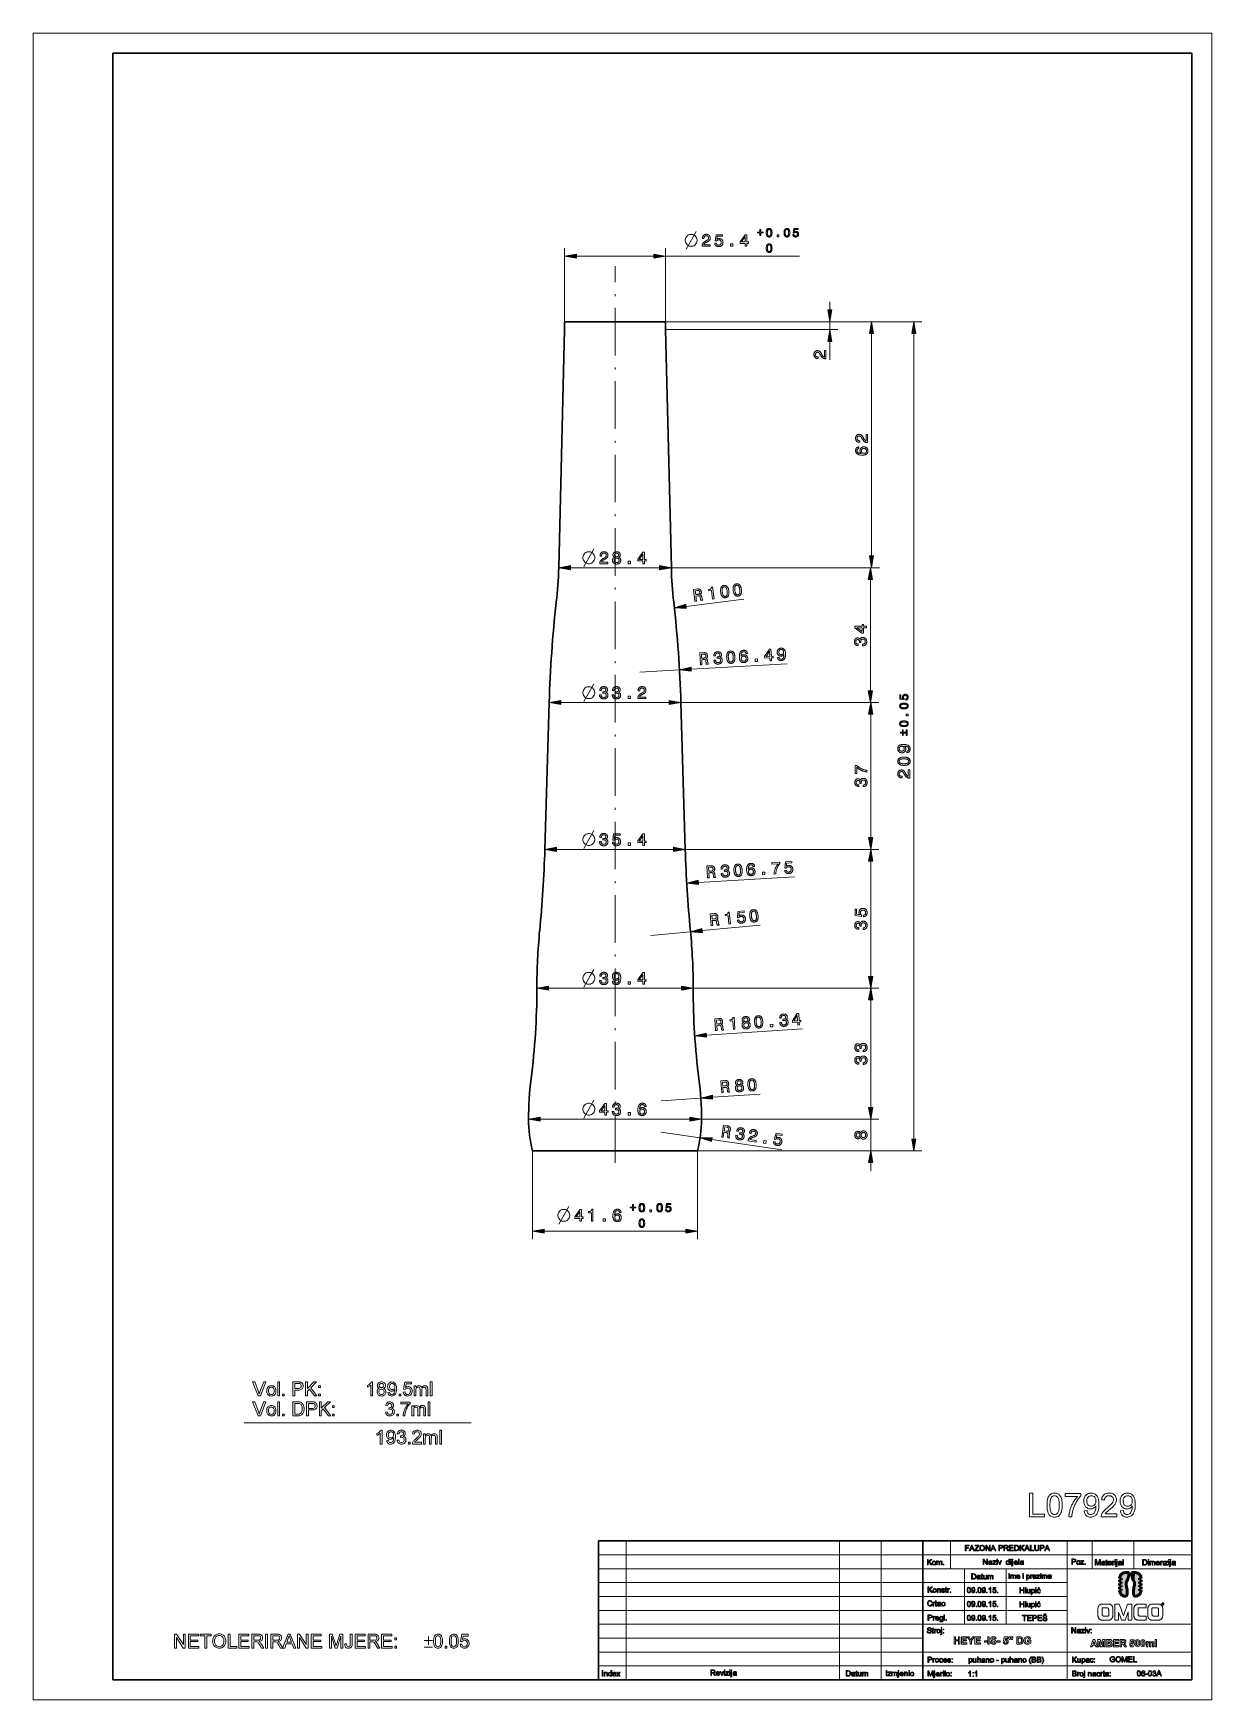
# Model space of a CAD drawing. Extents: x 0 to 297, y 0 to 420.
import ezdxf

# ---------------------------------------------------------------- set-up
doc = ezdxf.new("R2010")
doc.units = 0
doc.linetypes.add('DASHDOT', pattern=[18.5, 12, -3, 0.5, -3])

msp = doc.modelspace()

# ---------------------------------------------------------------- linework, layer by layer
at = {"color": 7, "lineweight": 13}
for p, q in [((0, 0), (0, 420)), ((0, 420), (297, 420)), ((297, 0), (297, 420)), ((159.32, 363.82), (193.09, 363.82)), ((159.32, 347.32), (213.27, 347.32)), ((159.32, 347.32), (202.76, 347.32)), ((159.32, 347.32), (223.91, 347.32)), ((159.32, 345.32), (202.76, 345.32)), ((211.27, 288.27), (211.27, 344.36)), ((221.91, 141.27), (221.91, 344.36)), ((135.37, 285.32), (157.86, 285.32)), ((160.82, 285.32), (212.97, 285.32)), ((160.82, 285.32), (213.27, 285.32)), ((210.97, 254.27), (210.97, 282.36)), ((165.81, 259.72), (190.01, 261.09)), ((132.97, 251.32), (160.26, 251.32)), ((163.22, 251.32), (213.07, 251.32)), ((163.22, 251.32), (212.97, 251.32)), ((211.07, 217.27), (211.07, 248.36)), ((131.87, 214.32), (161.36, 214.32)), ((164.32, 214.32), (213.07, 214.32)), ((164.32, 214.32), (213.07, 214.32)), ((211.07, 182.27), (211.07, 211.36)), ((167.64, 206), (191.84, 207.39)), ((129.87, 179.32), (163.36, 179.32)), ((166.32, 179.32), (213.07, 179.32)), ((166.32, 179.32), (213.07, 179.32)), ((211.07, 149.27), (211.07, 176.36)), ((169.66, 167.49), (193.85, 169.11)), ((127.77, 146.32), (165.46, 146.32)), ((168.42, 146.32), (213.07, 146.32)), ((168.42, 146.32), (213.07, 146.32)), ((125.82, 138.32), (125.82, 116.08)), ((167.37, 138.32), (213.07, 138.32)), ((167.37, 138.32), (223.91, 138.32)), ((167.42, 138.32), (167.42, 116.08)), ((128.77, 118.08), (164.46, 118.08)), ((149.42, 40), (149.42, 5)), ((203.21, 40), (203.21, 5)), ((213.71, 40), (213.71, 5)), ((260.61, 40), (260.61, 5)), ((142.42, 36.5), (292, 36.5)), ((292, 33), (142.42, 33)), ((142.42, 29.5), (260.61, 29.5)), ((142.42, 26), (260.61, 26)), ((142.42, 22.5), (260.61, 22.5)), ((142.42, 19), (292, 19)), ((224.21, 15.5), (142.42, 15.5)), ((142.42, 12), (292, 12)), ((142.42, 8.5), (292, 8.5)), ((0, 0), (297, 0))]:
    msp.add_line(p, q, dxfattribs=at)
at = {"color": 7, "lineweight": 30}
for p, q in [((20, 5), (20, 415)), ((20, 415), (292, 415)), ((292, 5), (292, 415)), ((133.92, 345.32), (132.42, 285.32)), ((159.32, 347.32), (133.92, 347.32)), ((159.32, 345.32), (160.82, 285.32)), ((130.02, 251.32), (128.92, 214.32)), ((163.22, 251.32), (164.32, 214.32)), ((167.42, 138.32), (125.82, 138.32)), ((167.37, 138.32), (125.87, 138.32)), ((142.42, 40), (292, 40)), ((142.42, 40), (142.42, 5)), ((224.21, 40), (224.21, 5)), ((20, 5), (292, 5))]:
    msp.add_line(p, q, dxfattribs=at)
at = {"color": 7, "lineweight": 13, "ltscale": 0.462627}
for p, q in [((133.92, 347.32), (133.92, 365.82)), ((159.32, 347.32), (159.32, 365.82))]:
    msp.add_line(p, q, dxfattribs=at)
at = {"color": 7, "lineweight": 13, "ltscale": 0.487279}
msp.add_line((136.87, 363.82), (156.36, 363.82), dxfattribs=at)
at = {"color": 7, "linetype": 'DASHDOT', "lineweight": 13}
msp.add_line((146.62, 135.29), (146.62, 361.34), dxfattribs=at)
at = {"color": 7, "lineweight": 13, "ltscale": 0.051139}
for p, q in [((200.76, 350.27), (200.76, 352.32)), ((211.07, 149.27), (211.07, 151.32)), ((211.07, 133.32), (211.07, 135.36))]:
    msp.add_line(p, q, dxfattribs=at)
at = {"color": 7, "lineweight": 30, "ltscale": 0.05}
for p, q in [((133.92, 345.32), (133.92, 347.32)), ((159.32, 345.32), (159.32, 347.32))]:
    msp.add_line(p, q, dxfattribs=at)
at = {"color": 7, "lineweight": 13, "ltscale": 0.05}
msp.add_line((200.76, 345.32), (200.76, 347.32), dxfattribs=at)
at = {"color": 7, "lineweight": 13, "ltscale": 0.116125}
msp.add_line((200.76, 337.72), (200.76, 342.36), dxfattribs=at)
at = {"color": 7, "lineweight": 13, "ltscale": 0.366083}
for p, q in [((164.52, 275.56), (179.04, 277.41)), ((168.58, 193.84), (183.16, 195.23))]:
    msp.add_line(p, q, dxfattribs=at)
at = {"color": 7, "lineweight": 13, "ltscale": 0.25}
for p, q in [((152.88, 258.98), (162.86, 259.55)), ((155.68, 192.61), (165.64, 193.56)), ((158.26, 150.97), (168.24, 151.64)), ((158.18, 143.05), (168.07, 141.6))]:
    msp.add_line(p, q, dxfattribs=at)
at = {"color": 7, "lineweight": 13, "ltscale": 0.30114}
msp.add_line((171.19, 151.84), (183.21, 152.64), dxfattribs=at)
at = {"color": 7, "lineweight": 13, "ltscale": 0.2}
msp.add_line((211.07, 138.32), (211.07, 146.32), dxfattribs=at)
at = {"color": 7, "lineweight": 13, "ltscale": 0.446069}
msp.add_line((171, 141.18), (188.65, 138.59), dxfattribs=at)
at = {"color": 7, "lineweight": 18}
msp.add_line((53.11, 69.75), (110.39, 69.75), dxfattribs=at)
at = {"color": 7, "lineweight": 13, "ltscale": 0.175}
for p, q in [((231.21, 40), (231.21, 33)), ((266.91, 40), (266.91, 33)), ((277.41, 40), (277.41, 33))]:
    msp.add_line(p, q, dxfattribs=at)
at = {"color": 7, "lineweight": 13, "ltscale": 0.35}
for p, q in [((234.71, 33), (234.71, 19)), ((245.21, 33), (245.21, 19))]:
    msp.add_line(p, q, dxfattribs=at)
at = {"color": 7, "lineweight": 13}
for points in [[(164.52, 365.57), (166.22, 368.57), (167.07, 370.07)], [(138.72, 285.57), (140.42, 288.57), (141.27, 290.07)], [(138.72, 251.57), (140.42, 254.57), (141.27, 256.07)], [(138.72, 214.57), (140.42, 217.57), (141.27, 219.07)], [(138.72, 179.57), (140.42, 182.57), (141.27, 184.07)], [(138.72, 146.57), (140.42, 149.57), (141.27, 151.07)], [(132.43, 119.83), (134.13, 122.83), (134.98, 124.33)], [(268.34, 22.97), (268.34, 23.02), (268.35, 23.15), (268.37, 23.21), (268.38, 23.27), (268.39, 23.32), (268.41, 23.38), (268.43, 23.43), (268.45, 23.48), (268.47, 23.53), (268.5, 23.57), (268.52, 23.61), (268.55, 23.66), (268.57, 23.69), (268.6, 23.73), (268.63, 23.77), (268.66, 23.8), (268.69, 23.83), (268.73, 23.86), (268.76, 23.89), (268.79, 23.92), (268.83, 23.94), (268.87, 23.96), (268.91, 23.99), (268.95, 24), (268.99, 24.02), (269.03, 24.04), (269.08, 24.05), (269.12, 24.07), (269.17, 24.08), (269.22, 24.09), (269.27, 24.1), (269.32, 24.1), (269.38, 24.11), (269.43, 24.11), (269.48, 24.11)], [(268.34, 21.23), (268.34, 22.1), (268.34, 22.31), (268.34, 22.84), (268.34, 22.97)], [(269.41, 20.04), (269.36, 20.04), (269.29, 20.05), (269.24, 20.05), (269.18, 20.07), (269.13, 20.08), (269.08, 20.09), (269.03, 20.11), (268.98, 20.13), (268.94, 20.15), (268.89, 20.17), (268.85, 20.19), (268.81, 20.22), (268.77, 20.24), (268.74, 20.27), (268.7, 20.3), (268.67, 20.33), (268.64, 20.36), (268.61, 20.39), (268.58, 20.42), (268.55, 20.46), (268.53, 20.5), (268.5, 20.53), (268.48, 20.57), (268.46, 20.62), (268.44, 20.66), (268.42, 20.7), (268.41, 20.75), (268.39, 20.8), (268.38, 20.85), (268.37, 20.9), (268.36, 20.95), (268.35, 21.01), (268.34, 21.06), (268.34, 21.12), (268.34, 21.23)], [(269.5, 23.14), (269.48, 23.14), (269.46, 23.13), (269.44, 23.12), (269.42, 23.11), (269.41, 23.1), (269.4, 23.09), (269.39, 23.08), (269.38, 23.06), (269.38, 23.05), (269.37, 23.03), (269.37, 23.01), (269.37, 23.01)], [(269.37, 23.01), (269.37, 22.27), (269.37, 22.06), (269.37, 21.63), (269.37, 21.54)], [(269.37, 21.54), (269.38, 21.46), (269.38, 21.42), (269.4, 21.38), (269.41, 21.34), (269.42, 21.31), (269.43, 21.28), (269.45, 21.25), (269.47, 21.22), (269.48, 21.2), (269.5, 21.18), (269.52, 21.16), (269.54, 21.14), (269.57, 21.13), (269.59, 21.12), (269.61, 21.1), (269.64, 21.09), (269.66, 21.09), (269.69, 21.08), (269.72, 21.08), (269.77, 21.07)], [(269.48, 24.11), (270.24, 24.11), (270.94, 24.11), (271.01, 24.11)], [(270.64, 23.14), (270.07, 23.14), (269.5, 23.14)], [(269.77, 21.07), (270.34, 21.07), (270.91, 21.07)], [(271.04, 22.67), (271.03, 22.75), (271.03, 22.79), (271.02, 22.83), (271.01, 22.87), (270.99, 22.91), (270.98, 22.94), (270.96, 22.97), (270.95, 22.99), (270.93, 23.02), (270.91, 23.04), (270.89, 23.06), (270.87, 23.07), (270.85, 23.09), (270.82, 23.1), (270.8, 23.11), (270.78, 23.12), (270.75, 23.13), (270.72, 23.14), (270.69, 23.14), (270.64, 23.14)], [(270.91, 21.07), (270.93, 21.08), (270.95, 21.08), (270.98, 21.09), (270.99, 21.1), (271, 21.11), (271.01, 21.12), (271.02, 21.13), (271.03, 21.15), (271.04, 21.16), (271.04, 21.18), (271.04, 21.2), (271.04, 21.21)], [(272.08, 21.18), (272.07, 21.13), (272.06, 21), (272.05, 20.94), (272.04, 20.88), (272.02, 20.83), (272, 20.77), (271.99, 20.72), (271.97, 20.67), (271.94, 20.62), (271.92, 20.58), (271.9, 20.53), (271.87, 20.49), (271.85, 20.45), (271.82, 20.42), (271.79, 20.38), (271.76, 20.35), (271.73, 20.32), (271.69, 20.29), (271.66, 20.26), (271.62, 20.23), (271.59, 20.21), (271.55, 20.19), (271.51, 20.16), (271.47, 20.14), (271.43, 20.13), (271.39, 20.11), (271.34, 20.1), (271.3, 20.08), (271.25, 20.07), (271.2, 20.06), (271.15, 20.05), (271.1, 20.05), (271.04, 20.04), (270.99, 20.04), (270.94, 20.04)], [(271.01, 24.11), (271.05, 24.11), (271.11, 24.1), (271.16, 24.09), (271.22, 24.08), (271.27, 24.07), (271.32, 24.06), (271.37, 24.04), (271.42, 24.02), (271.47, 24), (271.51, 23.98), (271.55, 23.96), (271.59, 23.93), (271.63, 23.91), (271.67, 23.88), (271.7, 23.85), (271.74, 23.82), (271.77, 23.79), (271.8, 23.76), (271.83, 23.73), (271.86, 23.69), (271.88, 23.65), (271.91, 23.61), (271.93, 23.58), (271.95, 23.53), (271.97, 23.49), (271.99, 23.45), (272, 23.4), (272.02, 23.35), (272.03, 23.3), (272.04, 23.25), (272.05, 23.2), (272.06, 23.14), (272.07, 23.09), (272.07, 23.03), (272.08, 22.91)], [(271.04, 21.21), (271.04, 21.94), (271.04, 22.15), (271.04, 22.58), (271.04, 22.67)], [(272.08, 22.91), (272.08, 22.04), (272.08, 21.83), (272.08, 21.31), (272.08, 21.18)], [(272.59, 20.04), (272.59, 22.07), (272.59, 22.41), (272.59, 23.13), (272.59, 24.05), (272.59, 24.11)], [(272.59, 24.11), (273.15, 24.11), (273.7, 24.11)], [(274.31, 20.04), (273.93, 21.06), (273.84, 21.31), (273.61, 21.92), (273.55, 22.07)], [(273.55, 22.07), (273.55, 21.06), (273.55, 20.04)], [(273.7, 24.11), (274.24, 22.61), (274.48, 21.92), (274.77, 21.11)], [(274.77, 21.11), (275.28, 22.61), (275.41, 22.99), (275.72, 23.89), (275.79, 24.11)], [(275.95, 22.17), (275.58, 21.11), (275.48, 20.81), (275.26, 20.18), (275.21, 20.04)], [(275.79, 24.11), (276.34, 24.11), (276.88, 24.11)], [(275.95, 20.04), (275.95, 21.11), (275.95, 22.17)], [(276.88, 24.11), (276.88, 22.07), (276.88, 21.73), (276.88, 21.02), (276.88, 20.09), (276.88, 20.04)], [(278.54, 24.11), (278.43, 24.11), (278.32, 24.09), (278.22, 24.08), (278.13, 24.05), (278.05, 24.02), (277.97, 23.98), (277.89, 23.94), (277.82, 23.89), (277.76, 23.83), (277.7, 23.77), (277.64, 23.7), (277.59, 23.63), (277.55, 23.55), (277.51, 23.46), (277.47, 23.37), (277.45, 23.27), (277.42, 23.18), (277.41, 23.08), (277.4, 23), (277.4, 22.97)], [(277.4, 22.97), (277.4, 22.1), (277.4, 21.79), (277.4, 21.31), (277.4, 21.23)], [(277.4, 21.23), (277.4, 21.17), (277.41, 21.11), (277.42, 20.99), (277.44, 20.89), (277.46, 20.79), (277.49, 20.7), (277.53, 20.61), (277.57, 20.53), (277.62, 20.46), (277.67, 20.39), (277.73, 20.33), (277.79, 20.27), (277.86, 20.22), (277.94, 20.18), (278.02, 20.14), (278.1, 20.11), (278.19, 20.08), (278.28, 20.06), (278.37, 20.05), (278.45, 20.04), (278.47, 20.04)], [(278.44, 23.01), (278.44, 23.04), (278.45, 23.07), (278.47, 23.1), (278.49, 23.12), (278.52, 23.13), (278.55, 23.14), (278.57, 23.14), (278.57, 23.14)], [(278.44, 21.54), (278.44, 22.27), (278.44, 22.64), (278.44, 23.01)], [(278.84, 21.07), (278.78, 21.08), (278.72, 21.09), (278.67, 21.11), (278.63, 21.13), (278.59, 21.16), (278.55, 21.2), (278.52, 21.24), (278.49, 21.29), (278.47, 21.35), (278.45, 21.41), (278.44, 21.48), (278.44, 21.53), (278.44, 21.54)], [(280.47, 24.11), (279.51, 24.11), (278.54, 24.11)], [(278.57, 23.14), (279.52, 23.14), (280.47, 23.14)], [(280.47, 21.07), (279.65, 21.07), (278.84, 21.07)], [(280.47, 23.14), (280.47, 23.63), (280.47, 23.92), (280.47, 24.11)], [(280.47, 20.04), (280.47, 20.56), (280.47, 20.86), (280.47, 21.07)], [(280.92, 22.97), (280.92, 23.02), (280.94, 23.15), (280.95, 23.21), (280.96, 23.27), (280.98, 23.32), (280.99, 23.38), (281.01, 23.43), (281.03, 23.48), (281.05, 23.53), (281.08, 23.57), (281.1, 23.61), (281.13, 23.66), (281.16, 23.69), (281.18, 23.73), (281.21, 23.77), (281.24, 23.8), (281.28, 23.83), (281.31, 23.86), (281.34, 23.89), (281.38, 23.92), (281.41, 23.94), (281.45, 23.96), (281.49, 23.99), (281.53, 24), (281.57, 24.02), (281.62, 24.04), (281.66, 24.05), (281.71, 24.07), (281.75, 24.08), (281.8, 24.09), (281.85, 24.1), (281.91, 24.1), (281.96, 24.11), (282.02, 24.11), (282.06, 24.11)], [(280.92, 21.23), (280.92, 22.1), (280.92, 22.28), (280.92, 22.82), (280.92, 22.97)], [(281.99, 20.04), (281.94, 20.04), (281.88, 20.05), (281.82, 20.05), (281.77, 20.07), (281.71, 20.08), (281.66, 20.09), (281.61, 20.11), (281.57, 20.13), (281.52, 20.15), (281.48, 20.17), (281.44, 20.19), (281.39, 20.22), (281.36, 20.24), (281.32, 20.27), (281.29, 20.3), (281.25, 20.33), (281.22, 20.36), (281.19, 20.39), (281.16, 20.42), (281.14, 20.46), (281.11, 20.5), (281.09, 20.53), (281.06, 20.57), (281.04, 20.62), (281.02, 20.66), (281.01, 20.7), (280.99, 20.75), (280.98, 20.8), (280.96, 20.85), (280.95, 20.9), (280.94, 20.95), (280.93, 21.01), (280.93, 21.06), (280.92, 21.12), (280.92, 21.23)], [(282.09, 23.14), (282.06, 23.14), (282.04, 23.13), (282.02, 23.12), (282, 23.11), (281.99, 23.1), (281.98, 23.09), (281.97, 23.08), (281.96, 23.06), (281.96, 23.05), (281.96, 23.03), (281.95, 23.01), (281.95, 23.01)], [(281.95, 23.01), (281.95, 22.27), (281.95, 21.54)], [(281.95, 21.54), (281.96, 21.46), (281.97, 21.42), (281.98, 21.38), (281.99, 21.34), (282, 21.31), (282.02, 21.28), (282.03, 21.25), (282.05, 21.22), (282.07, 21.2), (282.09, 21.18), (282.11, 21.16), (282.13, 21.14), (282.15, 21.13), (282.17, 21.12), (282.2, 21.1), (282.22, 21.09), (282.25, 21.09), (282.27, 21.08), (282.3, 21.08), (282.35, 21.07)], [(282.06, 24.11), (282.82, 24.11), (283.52, 24.11), (283.59, 24.11)], [(283.22, 23.14), (282.65, 23.14), (282.09, 23.14)], [(282.35, 21.07), (282.92, 21.07), (283.49, 21.07)], [(283.62, 22.67), (283.62, 22.75), (283.61, 22.79), (283.6, 22.83), (283.59, 22.87), (283.58, 22.91), (283.56, 22.94), (283.55, 22.97), (283.53, 22.99), (283.51, 23.02), (283.49, 23.04), (283.47, 23.06), (283.45, 23.07), (283.43, 23.09), (283.41, 23.1), (283.38, 23.11), (283.36, 23.12), (283.33, 23.13), (283.31, 23.14), (283.28, 23.14), (283.22, 23.14)], [(283.49, 21.07), (283.51, 21.08), (283.53, 21.08), (283.56, 21.09), (283.57, 21.1), (283.59, 21.11), (283.6, 21.12), (283.61, 21.13), (283.61, 21.15), (283.62, 21.16), (283.62, 21.18), (283.62, 21.2), (283.62, 21.21)], [(284.66, 21.18), (284.66, 21.13), (284.64, 21), (284.63, 20.94), (284.62, 20.88), (284.6, 20.83), (284.59, 20.77), (284.57, 20.72), (284.55, 20.67), (284.53, 20.62), (284.5, 20.58), (284.48, 20.53), (284.45, 20.49), (284.43, 20.45), (284.4, 20.42), (284.37, 20.38), (284.34, 20.35), (284.31, 20.32), (284.28, 20.29), (284.24, 20.26), (284.21, 20.23), (284.17, 20.21), (284.13, 20.19), (284.09, 20.16), (284.05, 20.14), (284.01, 20.13), (283.97, 20.11), (283.93, 20.1), (283.88, 20.08), (283.83, 20.07), (283.78, 20.06), (283.73, 20.05), (283.68, 20.05), (283.63, 20.04), (283.57, 20.04), (283.53, 20.04)], [(283.59, 24.11), (283.63, 24.11), (283.69, 24.1), (283.75, 24.09), (283.8, 24.08), (283.85, 24.07), (283.91, 24.06), (283.96, 24.04), (284, 24.02), (284.05, 24), (284.09, 23.98), (284.14, 23.96), (284.18, 23.93), (284.21, 23.91), (284.25, 23.88), (284.29, 23.85), (284.32, 23.82), (284.35, 23.79), (284.38, 23.76), (284.41, 23.73), (284.44, 23.69), (284.46, 23.65), (284.49, 23.61), (284.51, 23.58), (284.53, 23.53), (284.55, 23.49), (284.57, 23.45), (284.59, 23.4), (284.6, 23.35), (284.61, 23.3), (284.63, 23.25), (284.64, 23.2), (284.64, 23.14), (284.65, 23.09), (284.65, 23.03), (284.66, 22.91)], [(283.62, 21.21), (283.62, 21.94), (283.62, 22.15), (283.62, 22.58), (283.62, 22.67)], [(284.4, 24.13), (284.4, 24.17), (284.42, 24.22), (284.43, 24.26), (284.46, 24.3), (284.49, 24.33), (284.51, 24.35), (284.53, 24.36), (284.55, 24.37), (284.57, 24.38), (284.6, 24.39), (284.62, 24.39), (284.64, 24.4), (284.67, 24.4), (284.67, 24.4)], [(284.67, 23.85), (284.63, 23.85), (284.58, 23.87), (284.54, 23.89), (284.5, 23.91), (284.47, 23.94), (284.45, 23.96), (284.44, 23.98), (284.43, 24), (284.42, 24.02), (284.41, 24.05), (284.41, 24.07), (284.4, 24.09), (284.4, 24.12), (284.4, 24.13)], [(284.67, 24.34), (284.63, 24.34), (284.6, 24.32), (284.56, 24.31), (284.53, 24.28), (284.51, 24.26), (284.5, 24.25), (284.49, 24.23), (284.48, 24.21), (284.47, 24.19), (284.47, 24.17), (284.46, 24.15), (284.46, 24.13), (284.46, 24.13)], [(284.46, 24.13), (284.46, 24.09), (284.48, 24.05), (284.5, 24.01), (284.52, 23.98), (284.54, 23.96), (284.55, 23.95), (284.57, 23.94), (284.59, 23.93), (284.61, 23.92), (284.63, 23.92), (284.65, 23.91), (284.67, 23.91), (284.67, 23.91)], [(284.57, 23.99), (284.57, 24.13), (284.57, 24.27)], [(284.57, 24.27), (284.63, 24.27), (284.69, 24.27)], [(284.64, 23.99), (284.61, 23.99), (284.57, 23.99)], [(284.68, 24.21), (284.66, 24.21), (284.64, 24.21)], [(284.64, 24.21), (284.64, 24.17), (284.64, 24.12)], [(284.64, 24.12), (284.66, 24.12), (284.68, 24.12)], [(284.67, 24.07), (284.66, 24.07), (284.64, 24.07)], [(284.64, 24.07), (284.64, 24.03), (284.64, 23.99)], [(284.66, 22.91), (284.66, 22.04), (284.66, 21.83), (284.66, 21.31), (284.66, 21.18)], [(284.67, 24.4), (284.72, 24.4), (284.77, 24.38), (284.81, 24.37), (284.85, 24.34), (284.88, 24.31), (284.9, 24.29), (284.91, 24.27), (284.92, 24.25), (284.93, 24.23), (284.94, 24.2), (284.94, 24.18), (284.95, 24.16), (284.95, 24.13), (284.95, 24.13)], [(284.89, 24.13), (284.88, 24.17), (284.87, 24.21), (284.85, 24.24), (284.83, 24.27), (284.81, 24.29), (284.8, 24.3), (284.78, 24.31), (284.76, 24.32), (284.74, 24.33), (284.72, 24.33), (284.7, 24.34), (284.68, 24.34), (284.67, 24.34)], [(284.95, 24.13), (284.95, 24.08), (284.93, 24.03), (284.91, 23.99), (284.89, 23.95), (284.86, 23.92), (284.84, 23.9), (284.82, 23.89), (284.8, 23.88), (284.78, 23.87), (284.75, 23.86), (284.73, 23.86), (284.71, 23.85), (284.68, 23.85), (284.67, 23.85)], [(284.67, 23.91), (284.72, 23.92), (284.75, 23.93), (284.79, 23.95), (284.82, 23.97), (284.84, 23.99), (284.85, 24), (284.86, 24.02), (284.87, 24.04), (284.88, 24.06), (284.88, 24.08), (284.89, 24.1), (284.89, 24.12), (284.89, 24.13)], [(284.72, 23.99), (284.69, 24.03), (284.67, 24.07)], [(284.73, 24.17), (284.73, 24.18), (284.72, 24.19), (284.72, 24.2), (284.71, 24.2), (284.71, 24.21), (284.69, 24.21), (284.68, 24.21)], [(284.68, 24.12), (284.69, 24.12), (284.7, 24.13), (284.71, 24.13), (284.72, 24.14), (284.72, 24.14), (284.73, 24.16), (284.73, 24.17)], [(284.69, 24.27), (284.72, 24.27), (284.74, 24.26), (284.76, 24.26), (284.77, 24.25), (284.78, 24.24), (284.78, 24.23), (284.79, 24.22), (284.8, 24.2), (284.8, 24.19), (284.8, 24.17)], [(284.79, 23.99), (284.76, 23.99), (284.72, 23.99)], [(284.8, 24.17), (284.8, 24.14), (284.79, 24.12), (284.77, 24.1), (284.75, 24.08), (284.74, 24.08)], [(284.74, 24.08), (284.77, 24.03), (284.79, 23.99)], [(270.94, 20.04), (270.18, 20.04), (269.48, 20.04), (269.41, 20.04)], [(273.55, 20.04), (273.07, 20.04), (272.59, 20.04)], [(275.21, 20.04), (274.76, 20.04), (274.31, 20.04)], [(276.88, 20.04), (276.42, 20.04), (275.95, 20.04)], [(278.47, 20.04), (279.47, 20.04), (280.44, 20.04), (280.47, 20.04)], [(283.53, 20.04), (282.76, 20.04), (282.06, 20.04), (281.99, 20.04)], [(98.55, 14.89), (100.65, 14.89)], [(98.55, 13.26), (100.65, 13.26)], [(99.6, 13.84), (99.6, 15.94)]]:
    msp.add_lwpolyline(points, dxfattribs=at)
for points in [[(183.12, 370.56), (183.33, 370.56), (183.33, 369.9), (183.93, 369.9), (183.93, 369.69), (183.33, 369.69), (183.33, 369.04), (183.12, 369.04), (183.12, 369.69), (182.52, 369.69), (182.52, 369.9), (183.12, 369.9)], [(184.73, 369.74), (184.74, 369.85), (184.74, 369.95), (184.75, 370.04), (184.76, 370.13), (184.78, 370.21), (184.8, 370.29), (184.83, 370.37), (184.85, 370.43), (184.88, 370.5), (184.92, 370.56), (184.96, 370.61), (185, 370.66), (185.05, 370.7), (185.1, 370.73), (185.15, 370.76), (185.2, 370.79), (185.26, 370.81), (185.33, 370.82), (185.39, 370.83), (185.46, 370.83), (185.53, 370.83), (185.6, 370.82), (185.66, 370.81), (185.72, 370.79), (185.78, 370.76), (185.83, 370.73), (185.88, 370.7), (185.92, 370.66), (185.97, 370.61), (186, 370.56), (186.04, 370.5), (186.07, 370.44), (186.1, 370.37), (186.12, 370.29), (186.14, 370.22), (186.16, 370.13), (186.17, 370.04), (186.18, 369.95), (186.19, 369.85), (186.19, 369.74), (186.19, 369.64), (186.18, 369.54), (186.17, 369.45), (186.16, 369.36), (186.14, 369.27), (186.12, 369.2), (186.1, 369.12), (186.07, 369.05), (186.04, 368.99), (186, 368.93), (185.97, 368.88), (185.92, 368.84), (185.88, 368.79), (185.83, 368.76), (185.78, 368.73), (185.72, 368.7), (185.66, 368.68), (185.6, 368.67), (185.53, 368.66), (185.46, 368.66), (185.39, 368.66), (185.33, 368.67), (185.26, 368.68), (185.2, 368.7), (185.15, 368.73), (185.1, 368.76), (185.05, 368.79), (185, 368.84), (184.96, 368.88), (184.92, 368.94), (184.88, 368.99), (184.85, 369.06), (184.83, 369.12), (184.8, 369.2), (184.78, 369.28), (184.76, 369.36), (184.75, 369.45), (184.74, 369.54), (184.74, 369.64)], [(185.02, 369.74), (185.02, 369.66), (185.03, 369.58), (185.03, 369.51), (185.04, 369.43), (185.05, 369.37), (185.06, 369.31), (185.08, 369.25), (185.09, 369.2), (185.11, 369.15), (185.13, 369.11), (185.15, 369.07), (185.18, 369.04), (185.2, 369.01), (185.23, 368.98), (185.27, 368.96), (185.3, 368.94), (185.34, 368.93), (185.38, 368.92), (185.42, 368.91), (185.46, 368.91), (185.51, 368.91), (185.55, 368.92), (185.59, 368.93), (185.62, 368.94), (185.66, 368.96), (185.69, 368.98), (185.72, 369.01), (185.75, 369.04), (185.77, 369.07), (185.79, 369.11), (185.81, 369.15), (185.83, 369.2), (185.85, 369.25), (185.86, 369.3), (185.87, 369.37), (185.88, 369.43), (185.89, 369.5), (185.89, 369.58), (185.9, 369.66), (185.9, 369.74), (185.9, 369.83), (185.89, 369.91), (185.89, 369.99), (185.88, 370.06), (185.87, 370.12), (185.86, 370.19), (185.85, 370.24), (185.83, 370.29), (185.81, 370.34), (185.79, 370.38), (185.77, 370.42), (185.75, 370.46), (185.72, 370.49), (185.69, 370.51), (185.66, 370.53), (185.62, 370.55), (185.59, 370.56), (185.55, 370.57), (185.51, 370.58), (185.46, 370.58), (185.42, 370.58), (185.38, 370.57), (185.34, 370.56), (185.3, 370.55), (185.27, 370.53), (185.23, 370.51), (185.2, 370.48), (185.18, 370.45), (185.15, 370.42), (185.13, 370.38), (185.11, 370.34), (185.09, 370.29), (185.08, 370.24), (185.06, 370.18), (185.05, 370.12), (185.04, 370.06), (185.03, 369.98), (185.03, 369.91), (185.02, 369.83)], [(189.21, 369.74), (189.21, 369.85), (189.22, 369.95), (189.23, 370.04), (189.24, 370.13), (189.26, 370.21), (189.28, 370.29), (189.3, 370.37), (189.33, 370.43), (189.36, 370.5), (189.4, 370.56), (189.44, 370.61), (189.48, 370.66), (189.52, 370.7), (189.57, 370.73), (189.63, 370.76), (189.68, 370.79), (189.74, 370.81), (189.8, 370.82), (189.87, 370.83), (189.94, 370.83), (190.01, 370.83), (190.08, 370.82), (190.14, 370.81), (190.2, 370.79), (190.25, 370.76), (190.31, 370.73), (190.36, 370.7), (190.4, 370.66), (190.44, 370.61), (190.48, 370.56), (190.52, 370.5), (190.55, 370.44), (190.58, 370.37), (190.6, 370.29), (190.62, 370.22), (190.64, 370.13), (190.65, 370.04), (190.66, 369.95), (190.66, 369.85), (190.67, 369.74), (190.66, 369.64), (190.66, 369.54), (190.65, 369.45), (190.64, 369.36), (190.62, 369.27), (190.6, 369.2), (190.58, 369.12), (190.55, 369.05), (190.52, 368.99), (190.48, 368.93), (190.44, 368.88), (190.4, 368.84), (190.36, 368.79), (190.31, 368.76), (190.25, 368.73), (190.2, 368.7), (190.14, 368.68), (190.08, 368.67), (190.01, 368.66), (189.94, 368.66), (189.87, 368.66), (189.8, 368.67), (189.74, 368.68), (189.68, 368.7), (189.63, 368.73), (189.57, 368.76), (189.52, 368.79), (189.48, 368.84), (189.44, 368.88), (189.4, 368.94), (189.36, 368.99), (189.33, 369.06), (189.3, 369.12), (189.28, 369.2), (189.26, 369.28), (189.24, 369.36), (189.23, 369.45), (189.22, 369.54), (189.21, 369.64)], [(189.5, 369.74), (189.5, 369.66), (189.51, 369.58), (189.51, 369.51), (189.52, 369.43), (189.53, 369.37), (189.54, 369.31), (189.55, 369.25), (189.57, 369.2), (189.59, 369.15), (189.61, 369.11), (189.63, 369.07), (189.65, 369.04), (189.68, 369.01), (189.71, 368.98), (189.74, 368.96), (189.78, 368.94), (189.81, 368.93), (189.85, 368.92), (189.9, 368.91), (189.94, 368.91), (189.98, 368.91), (190.03, 368.92), (190.06, 368.93), (190.1, 368.94), (190.14, 368.96), (190.17, 368.98), (190.2, 369.01), (190.22, 369.04), (190.25, 369.07), (190.27, 369.11), (190.29, 369.15), (190.31, 369.2), (190.32, 369.25), (190.34, 369.3), (190.35, 369.37), (190.36, 369.43), (190.37, 369.5), (190.37, 369.58), (190.37, 369.66), (190.37, 369.74), (190.37, 369.83), (190.37, 369.91), (190.37, 369.99), (190.36, 370.06), (190.35, 370.12), (190.34, 370.19), (190.32, 370.24), (190.31, 370.29), (190.29, 370.34), (190.27, 370.38), (190.25, 370.42), (190.22, 370.46), (190.2, 370.49), (190.17, 370.51), (190.14, 370.53), (190.1, 370.55), (190.06, 370.56), (190.03, 370.57), (189.98, 370.58), (189.94, 370.58), (189.9, 370.58), (189.85, 370.57), (189.81, 370.56), (189.78, 370.55), (189.74, 370.53), (189.71, 370.51), (189.68, 370.48), (189.65, 370.45), (189.63, 370.42), (189.61, 370.38), (189.59, 370.34), (189.57, 370.29), (189.55, 370.24), (189.54, 370.18), (189.53, 370.12), (189.52, 370.06), (189.51, 369.98), (189.51, 369.91), (189.5, 369.83)], [(191.43, 369.27), (191.71, 369.27), (191.72, 369.24), (191.72, 369.21), (191.73, 369.18), (191.74, 369.15), (191.76, 369.12), (191.77, 369.1), (191.79, 369.07), (191.81, 369.05), (191.83, 369.03), (191.85, 369.01), (191.87, 368.99), (191.89, 368.98), (191.92, 368.96), (191.95, 368.95), (191.97, 368.94), (192, 368.93), (192.03, 368.93), (192.06, 368.92), (192.1, 368.92), (192.13, 368.92), (192.17, 368.92), (192.21, 368.92), (192.25, 368.93), (192.29, 368.94), (192.32, 368.95), (192.35, 368.97), (192.39, 368.98), (192.42, 369), (192.44, 369.02), (192.47, 369.05), (192.49, 369.07), (192.52, 369.1), (192.54, 369.13), (192.55, 369.16), (192.57, 369.2), (192.58, 369.23), (192.59, 369.27), (192.59, 369.31), (192.6, 369.34), (192.6, 369.39), (192.6, 369.43), (192.59, 369.47), (192.59, 369.51), (192.58, 369.54), (192.57, 369.58), (192.55, 369.61), (192.54, 369.64), (192.52, 369.67), (192.5, 369.7), (192.47, 369.73), (192.45, 369.75), (192.42, 369.77), (192.39, 369.79), (192.36, 369.81), (192.32, 369.82), (192.29, 369.83), (192.25, 369.84), (192.21, 369.85), (192.17, 369.85), (192.13, 369.85), (192.11, 369.85), (192.08, 369.85), (192.06, 369.85), (192.04, 369.85), (192.01, 369.84), (191.99, 369.84), (191.97, 369.83), (191.95, 369.82), (191.93, 369.81), (191.91, 369.8), (191.89, 369.79), (191.87, 369.78), (191.85, 369.77), (191.83, 369.76), (191.81, 369.74), (191.79, 369.73), (191.78, 369.71), (191.76, 369.7), (191.75, 369.68), (191.73, 369.66), (191.49, 369.66), (191.66, 370.77), (192.78, 370.77), (192.78, 370.53), (191.86, 370.53), (191.77, 369.96), (191.79, 369.97), (191.8, 369.99), (191.82, 370), (191.84, 370.01), (191.86, 370.02), (191.87, 370.03), (191.89, 370.04), (191.91, 370.05), (191.93, 370.05), (191.95, 370.06), (191.97, 370.07), (191.99, 370.07), (192.01, 370.08), (192.04, 370.08), (192.06, 370.09), (192.08, 370.09), (192.1, 370.09), (192.13, 370.09), (192.15, 370.1), (192.17, 370.1), (192.24, 370.09), (192.3, 370.09), (192.36, 370.08), (192.41, 370.06), (192.47, 370.05), (192.52, 370.03), (192.57, 370), (192.61, 369.97), (192.65, 369.94), (192.7, 369.9), (192.73, 369.86), (192.77, 369.82), (192.8, 369.78), (192.82, 369.73), (192.84, 369.68), (192.86, 369.63), (192.87, 369.58), (192.88, 369.52), (192.89, 369.46), (192.89, 369.4), (192.89, 369.34), (192.88, 369.27), (192.87, 369.21), (192.86, 369.16), (192.84, 369.1), (192.82, 369.05), (192.79, 369), (192.76, 368.95), (192.72, 368.91), (192.68, 368.86), (192.64, 368.83), (192.59, 368.79), (192.55, 368.76), (192.5, 368.73), (192.44, 368.71), (192.39, 368.69), (192.33, 368.68), (192.27, 368.67), (192.21, 368.66), (192.14, 368.66), (192.08, 368.66), (192.02, 368.67), (191.97, 368.67), (191.92, 368.69), (191.87, 368.7), (191.82, 368.72), (191.77, 368.74), (191.73, 368.77), (191.69, 368.8), (191.65, 368.83), (191.61, 368.86), (191.58, 368.9), (191.55, 368.94), (191.52, 368.98), (191.5, 369.02), (191.48, 369.07), (191.46, 369.11), (191.45, 369.16), (191.44, 369.21)], [(165.97, 369.32), (165.67, 369.32), (165.42, 369.27), (165.17, 369.17), (164.92, 369.02), (164.62, 368.72), (164.47, 368.47), (164.37, 368.22), (164.32, 367.97), (164.32, 367.67), (164.37, 367.42), (164.47, 367.17), (164.62, 366.92), (164.92, 366.62), (165.17, 366.47), (165.42, 366.37), (165.67, 366.32), (165.97, 366.32), (166.22, 366.37), (166.47, 366.47), (166.72, 366.62), (167.02, 366.92), (167.17, 367.17), (167.27, 367.42), (167.32, 367.67), (167.32, 367.97), (167.27, 368.22), (167.17, 368.47), (167.02, 368.72), (166.72, 369.02), (166.47, 369.17), (166.22, 369.27)], [(168.56, 366.32), (168.56, 366.33), (168.56, 366.42), (168.57, 366.5), (168.58, 366.59), (168.6, 366.67), (168.61, 366.74), (168.64, 366.81), (168.66, 366.88), (168.69, 366.95), (168.73, 367.01), (168.77, 367.08), (168.81, 367.14), (168.87, 367.2), (168.92, 367.25), (168.99, 367.31), (169.06, 367.37), (169.14, 367.43), (169.22, 367.49), (169.31, 367.55), (169.41, 367.61), (169.52, 367.67), (169.77, 367.81), (169.82, 367.83), (169.86, 367.86), (169.9, 367.88), (169.93, 367.91), (169.97, 367.94), (170, 367.97), (170.03, 368), (170.06, 368.03), (170.08, 368.06), (170.11, 368.09), (170.13, 368.12), (170.14, 368.15), (170.16, 368.18), (170.17, 368.22), (170.19, 368.25), (170.19, 368.29), (170.2, 368.33), (170.21, 368.37), (170.21, 368.41), (170.21, 368.45), (170.21, 368.5), (170.2, 368.54), (170.2, 368.58), (170.19, 368.63), (170.17, 368.66), (170.15, 368.7), (170.13, 368.74), (170.11, 368.77), (170.08, 368.8), (170.05, 368.83), (170.01, 368.86), (169.98, 368.89), (169.94, 368.91), (169.9, 368.93), (169.86, 368.94), (169.81, 368.96), (169.77, 368.97), (169.72, 368.97), (169.66, 368.98), (169.61, 368.98), (169.56, 368.98), (169.51, 368.97), (169.46, 368.96), (169.41, 368.95), (169.37, 368.93), (169.33, 368.91), (169.29, 368.89), (169.25, 368.86), (169.21, 368.83), (169.18, 368.8), (169.15, 368.76), (169.12, 368.72), (169.1, 368.67), (169.08, 368.62), (169.06, 368.57), (169.05, 368.52), (169.04, 368.47), (169.03, 368.41), (169.03, 368.35), (169.02, 368.29), (169.02, 368.25), (168.63, 368.25), (168.63, 368.31), (168.64, 368.4), (168.64, 368.49), (168.66, 368.58), (168.68, 368.66), (168.7, 368.74), (168.73, 368.81), (168.76, 368.88), (168.81, 368.94), (168.85, 369), (168.9, 369.06), (168.96, 369.11), (169.02, 369.16), (169.08, 369.2), (169.15, 369.24), (169.22, 369.27), (169.3, 369.29), (169.37, 369.31), (169.46, 369.33), (169.54, 369.34), (169.63, 369.34), (169.72, 369.34), (169.8, 369.33), (169.88, 369.32), (169.96, 369.3), (170.03, 369.28), (170.1, 369.25), (170.17, 369.22), (170.23, 369.18), (170.29, 369.14), (170.35, 369.09), (170.4, 369.04), (170.45, 368.99), (170.49, 368.93), (170.52, 368.87), (170.55, 368.81), (170.58, 368.74), (170.6, 368.67), (170.61, 368.6), (170.62, 368.52), (170.62, 368.45), (170.62, 368.38), (170.62, 368.32), (170.61, 368.27), (170.6, 368.21), (170.58, 368.15), (170.56, 368.1), (170.54, 368.05), (170.52, 368), (170.49, 367.95), (170.46, 367.9), (170.43, 367.86), (170.39, 367.81), (170.35, 367.77), (170.31, 367.73), (170.26, 367.69), (170.21, 367.65), (170.16, 367.61), (170.1, 367.57), (170.04, 367.53), (169.97, 367.5), (169.72, 367.37), (169.65, 367.33), (169.58, 367.3), (169.52, 367.26), (169.46, 367.23), (169.41, 367.19), (169.36, 367.16), (169.32, 367.12), (169.27, 367.09), (169.24, 367.06), (169.2, 367.03), (169.17, 367), (169.14, 366.97), (169.12, 366.94), (169.09, 366.9), (169.07, 366.87), (169.05, 366.84), (169.03, 366.8), (169.02, 366.76), (169.01, 366.73), (168.99, 366.69), (170.62, 366.69), (170.62, 366.32)], [(171.74, 367.1), (172.14, 367.1), (172.15, 367.06), (172.16, 367.01), (172.18, 366.97), (172.19, 366.93), (172.21, 366.89), (172.23, 366.86), (172.26, 366.82), (172.28, 366.79), (172.31, 366.76), (172.34, 366.74), (172.37, 366.71), (172.41, 366.69), (172.44, 366.67), (172.48, 366.65), (172.52, 366.64), (172.56, 366.63), (172.61, 366.62), (172.65, 366.61), (172.7, 366.61), (172.75, 366.6), (172.8, 366.61), (172.86, 366.61), (172.92, 366.62), (172.97, 366.63), (173.02, 366.65), (173.06, 366.67), (173.11, 366.69), (173.15, 366.72), (173.19, 366.75), (173.23, 366.79), (173.27, 366.83), (173.3, 366.87), (173.32, 366.91), (173.35, 366.95), (173.37, 367), (173.38, 367.05), (173.4, 367.1), (173.41, 367.16), (173.41, 367.21), (173.41, 367.27), (173.41, 367.33), (173.41, 367.39), (173.4, 367.44), (173.38, 367.5), (173.37, 367.55), (173.35, 367.59), (173.32, 367.64), (173.3, 367.68), (173.27, 367.72), (173.23, 367.76), (173.19, 367.79), (173.15, 367.82), (173.11, 367.85), (173.07, 367.87), (173.02, 367.89), (172.97, 367.91), (172.92, 367.92), (172.86, 367.93), (172.81, 367.94), (172.75, 367.94), (172.71, 367.94), (172.68, 367.94), (172.64, 367.93), (172.61, 367.93), (172.58, 367.92), (172.55, 367.91), (172.52, 367.91), (172.49, 367.89), (172.46, 367.88), (172.43, 367.87), (172.4, 367.86), (172.37, 367.84), (172.34, 367.82), (172.32, 367.8), (172.29, 367.78), (172.27, 367.76), (172.24, 367.74), (172.22, 367.72), (172.2, 367.69), (172.17, 367.66), (171.83, 367.66), (172.07, 369.25), (173.67, 369.25), (173.67, 368.9), (172.36, 368.9), (172.24, 368.09), (172.26, 368.11), (172.28, 368.13), (172.3, 368.14), (172.33, 368.16), (172.35, 368.17), (172.38, 368.19), (172.4, 368.2), (172.43, 368.21), (172.46, 368.23), (172.49, 368.24), (172.52, 368.24), (172.55, 368.25), (172.58, 368.26), (172.61, 368.27), (172.64, 368.27), (172.67, 368.28), (172.71, 368.28), (172.74, 368.28), (172.77, 368.28), (172.81, 368.29), (172.9, 368.28), (172.99, 368.27), (173.07, 368.26), (173.15, 368.24), (173.23, 368.22), (173.3, 368.19), (173.37, 368.15), (173.43, 368.11), (173.49, 368.06), (173.55, 368.01), (173.61, 367.95), (173.65, 367.89), (173.7, 367.83), (173.73, 367.76), (173.76, 367.69), (173.79, 367.62), (173.81, 367.54), (173.82, 367.46), (173.83, 367.38), (173.83, 367.29), (173.83, 367.2), (173.82, 367.11), (173.81, 367.02), (173.79, 366.94), (173.76, 366.86), (173.73, 366.79), (173.69, 366.72), (173.64, 366.65), (173.59, 366.59), (173.54, 366.53), (173.47, 366.47), (173.41, 366.42), (173.34, 366.38), (173.27, 366.34), (173.19, 366.31), (173.11, 366.28), (173.03, 366.26), (172.94, 366.25), (172.85, 366.24), (172.76, 366.23), (172.67, 366.24), (172.59, 366.24), (172.52, 366.26), (172.44, 366.27), (172.37, 366.29), (172.3, 366.32), (172.24, 366.35), (172.17, 366.39), (172.11, 366.43), (172.06, 366.47), (172, 366.52), (171.95, 366.57), (171.91, 366.63), (171.87, 366.69), (171.84, 366.75), (171.81, 366.81), (171.79, 366.88), (171.77, 366.95), (171.75, 367.03)], [(175.71, 366.32), (175.71, 366.96), (176.31, 366.96), (176.31, 366.32)], [(179.45, 366.32), (179.45, 367.06), (178.13, 367.06), (178.13, 367.44), (179.44, 369.25), (179.84, 369.25), (179.84, 367.41), (180.26, 367.41), (180.26, 367.06), (179.84, 367.06), (179.84, 366.32)], [(178.49, 367.41), (179.45, 367.41), (179.45, 368.75)], [(184.73, 365.84), (184.74, 365.95), (184.74, 366.05), (184.75, 366.14), (184.76, 366.23), (184.78, 366.31), (184.8, 366.39), (184.83, 366.47), (184.85, 366.53), (184.88, 366.6), (184.92, 366.66), (184.96, 366.71), (185, 366.76), (185.05, 366.8), (185.1, 366.83), (185.15, 366.86), (185.2, 366.89), (185.26, 366.91), (185.33, 366.92), (185.39, 366.93), (185.46, 366.93), (185.53, 366.93), (185.6, 366.92), (185.66, 366.91), (185.72, 366.89), (185.78, 366.86), (185.83, 366.83), (185.88, 366.8), (185.92, 366.76), (185.97, 366.71), (186, 366.66), (186.04, 366.6), (186.07, 366.54), (186.1, 366.47), (186.12, 366.39), (186.14, 366.32), (186.16, 366.23), (186.17, 366.14), (186.18, 366.05), (186.19, 365.95), (186.19, 365.84), (186.19, 365.74), (186.18, 365.64), (186.17, 365.55), (186.16, 365.46), (186.14, 365.37), (186.12, 365.3), (186.1, 365.22), (186.07, 365.15), (186.04, 365.09), (186, 365.03), (185.97, 364.98), (185.92, 364.94), (185.88, 364.89), (185.83, 364.86), (185.78, 364.83), (185.72, 364.8), (185.66, 364.78), (185.6, 364.77), (185.53, 364.76), (185.46, 364.76), (185.39, 364.76), (185.33, 364.77), (185.26, 364.78), (185.2, 364.8), (185.15, 364.83), (185.1, 364.86), (185.05, 364.89), (185, 364.94), (184.96, 364.98), (184.92, 365.04), (184.88, 365.09), (184.85, 365.16), (184.83, 365.22), (184.8, 365.3), (184.78, 365.38), (184.76, 365.46), (184.75, 365.55), (184.74, 365.64), (184.74, 365.74)], [(185.02, 365.84), (185.02, 365.76), (185.03, 365.68), (185.03, 365.61), (185.04, 365.53), (185.05, 365.47), (185.06, 365.41), (185.08, 365.35), (185.09, 365.3), (185.11, 365.25), (185.13, 365.21), (185.15, 365.17), (185.18, 365.14), (185.2, 365.11), (185.23, 365.08), (185.27, 365.06), (185.3, 365.04), (185.34, 365.03), (185.38, 365.02), (185.42, 365.01), (185.46, 365.01), (185.51, 365.01), (185.55, 365.02), (185.59, 365.03), (185.62, 365.04), (185.66, 365.06), (185.69, 365.08), (185.72, 365.11), (185.75, 365.14), (185.77, 365.17), (185.79, 365.21), (185.81, 365.25), (185.83, 365.3), (185.85, 365.35), (185.86, 365.4), (185.87, 365.47), (185.88, 365.53), (185.89, 365.6), (185.89, 365.68), (185.9, 365.76), (185.9, 365.84), (185.9, 365.93), (185.89, 366.01), (185.89, 366.09), (185.88, 366.16), (185.87, 366.22), (185.86, 366.29), (185.85, 366.34), (185.83, 366.39), (185.81, 366.44), (185.79, 366.48), (185.77, 366.52), (185.75, 366.56), (185.72, 366.59), (185.69, 366.61), (185.66, 366.63), (185.62, 366.65), (185.59, 366.66), (185.55, 366.67), (185.51, 366.68), (185.46, 366.68), (185.42, 366.68), (185.38, 366.67), (185.34, 366.66), (185.3, 366.65), (185.27, 366.63), (185.23, 366.61), (185.2, 366.58), (185.18, 366.55), (185.15, 366.52), (185.13, 366.48), (185.11, 366.44), (185.09, 366.39), (185.08, 366.34), (185.06, 366.28), (185.05, 366.22), (185.04, 366.16), (185.03, 366.08), (185.03, 366.01), (185.02, 365.93)], [(187.49, 368.72), (187.49, 369.17), (187.91, 369.17), (187.91, 368.72)], [(136.87, 364.34), (133.92, 363.82), (136.87, 363.3)], [(156.36, 363.3), (159.32, 363.82), (156.36, 364.34)], [(200.24, 350.27), (200.76, 347.32), (201.28, 350.27)], [(201.28, 342.36), (200.76, 345.32), (200.24, 342.36)], [(211.79, 344.36), (211.27, 347.32), (210.74, 344.36)], [(222.43, 344.36), (221.91, 347.32), (221.39, 344.36)], [(199.76, 337.96), (199.75, 337.96), (199.66, 337.96), (199.57, 337.97), (199.49, 337.98), (199.41, 338), (199.34, 338.01), (199.27, 338.04), (199.2, 338.06), (199.13, 338.09), (199.07, 338.13), (199, 338.17), (198.94, 338.21), (198.88, 338.26), (198.83, 338.32), (198.77, 338.39), (198.71, 338.46), (198.65, 338.54), (198.59, 338.62), (198.53, 338.71), (198.47, 338.81), (198.41, 338.92), (198.27, 339.17), (198.25, 339.22), (198.22, 339.26), (198.2, 339.3), (198.17, 339.33), (198.14, 339.37), (198.11, 339.4), (198.08, 339.43), (198.05, 339.46), (198.02, 339.48), (197.99, 339.51), (197.96, 339.53), (197.93, 339.54), (197.9, 339.56), (197.86, 339.57), (197.83, 339.58), (197.79, 339.59), (197.75, 339.6), (197.71, 339.61), (197.67, 339.61), (197.63, 339.61), (197.58, 339.61), (197.54, 339.6), (197.5, 339.6), (197.45, 339.58), (197.42, 339.57), (197.38, 339.55), (197.34, 339.53), (197.31, 339.51), (197.28, 339.48), (197.25, 339.45), (197.22, 339.41), (197.19, 339.38), (197.17, 339.34), (197.15, 339.3), (197.14, 339.26), (197.12, 339.21), (197.11, 339.16), (197.1, 339.12), (197.1, 339.06), (197.1, 339.01), (197.1, 338.96), (197.11, 338.91), (197.12, 338.86), (197.13, 338.81), (197.15, 338.77), (197.17, 338.73), (197.19, 338.69), (197.22, 338.65), (197.25, 338.61), (197.28, 338.58), (197.32, 338.55), (197.36, 338.52), (197.41, 338.5), (197.46, 338.48), (197.5, 338.46), (197.56, 338.45), (197.61, 338.44), (197.67, 338.43), (197.73, 338.43), (197.79, 338.42), (197.83, 338.42), (197.83, 338.03), (197.77, 338.03), (197.68, 338.03), (197.59, 338.04), (197.5, 338.06), (197.42, 338.08), (197.34, 338.1), (197.27, 338.13), (197.2, 338.16), (197.14, 338.2), (197.08, 338.25), (197.02, 338.3), (196.97, 338.36), (196.92, 338.42), (196.88, 338.48), (196.84, 338.55), (196.81, 338.62), (196.79, 338.69), (196.77, 338.77), (196.75, 338.86), (196.74, 338.94), (196.74, 339.03), (196.74, 339.12), (196.75, 339.2), (196.76, 339.28), (196.78, 339.36), (196.8, 339.43), (196.83, 339.5), (196.86, 339.57), (196.9, 339.63), (196.94, 339.69), (196.99, 339.75), (197.04, 339.8), (197.09, 339.85), (197.15, 339.89), (197.21, 339.92), (197.27, 339.95), (197.34, 339.98), (197.41, 340), (197.48, 340.01), (197.56, 340.02), (197.63, 340.02), (197.7, 340.02), (197.76, 340.02), (197.81, 340.01), (197.87, 340), (197.93, 339.98), (197.98, 339.96), (198.03, 339.94), (198.08, 339.92), (198.13, 339.89), (198.18, 339.86), (198.22, 339.83), (198.27, 339.79), (198.31, 339.75), (198.35, 339.71), (198.39, 339.66), (198.43, 339.61), (198.47, 339.55), (198.51, 339.5), (198.55, 339.44), (198.58, 339.37), (198.71, 339.12), (198.75, 339.05), (198.78, 338.98), (198.82, 338.92), (198.85, 338.86), (198.89, 338.81), (198.92, 338.76), (198.95, 338.71), (198.99, 338.67), (199.02, 338.64), (199.05, 338.6), (199.08, 338.57), (199.11, 338.54), (199.14, 338.52), (199.18, 338.49), (199.21, 338.47), (199.24, 338.45), (199.28, 338.43), (199.32, 338.42), (199.35, 338.41), (199.39, 338.39), (199.39, 340.02), (199.76, 340.02)], [(210.27, 316.86), (210.25, 316.86), (210.17, 316.86), (210.08, 316.87), (210, 316.88), (209.92, 316.89), (209.85, 316.91), (209.77, 316.93), (209.7, 316.96), (209.64, 316.99), (209.57, 317.03), (209.51, 317.07), (209.45, 317.11), (209.39, 317.16), (209.33, 317.22), (209.27, 317.29), (209.21, 317.36), (209.15, 317.43), (209.1, 317.52), (209.04, 317.61), (208.98, 317.71), (208.92, 317.81), (208.78, 318.07), (208.75, 318.11), (208.73, 318.16), (208.7, 318.2), (208.68, 318.23), (208.65, 318.27), (208.62, 318.3), (208.59, 318.33), (208.56, 318.36), (208.53, 318.38), (208.5, 318.4), (208.47, 318.42), (208.44, 318.44), (208.4, 318.46), (208.37, 318.47), (208.33, 318.48), (208.29, 318.49), (208.26, 318.5), (208.22, 318.5), (208.18, 318.51), (208.14, 318.51), (208.09, 318.51), (208.04, 318.5), (208, 318.49), (207.96, 318.48), (207.92, 318.47), (207.88, 318.45), (207.85, 318.43), (207.81, 318.4), (207.78, 318.38), (207.75, 318.35), (207.72, 318.31), (207.7, 318.28), (207.68, 318.24), (207.66, 318.2), (207.64, 318.15), (207.63, 318.11), (207.62, 318.06), (207.61, 318.01), (207.61, 317.96), (207.61, 317.91), (207.61, 317.86), (207.61, 317.8), (207.62, 317.76), (207.64, 317.71), (207.65, 317.67), (207.67, 317.62), (207.7, 317.58), (207.72, 317.55), (207.76, 317.51), (207.79, 317.48), (207.83, 317.45), (207.87, 317.42), (207.91, 317.4), (207.96, 317.38), (208.01, 317.36), (208.06, 317.35), (208.12, 317.34), (208.18, 317.33), (208.24, 317.32), (208.3, 317.32), (208.34, 317.32), (208.34, 316.93), (208.28, 316.93), (208.18, 316.93), (208.09, 316.94), (208.01, 316.95), (207.93, 316.97), (207.85, 317), (207.78, 317.03), (207.71, 317.06), (207.64, 317.1), (207.58, 317.15), (207.52, 317.2), (207.47, 317.26), (207.42, 317.32), (207.38, 317.38), (207.35, 317.45), (207.32, 317.52), (207.29, 317.59), (207.27, 317.67), (207.26, 317.75), (207.25, 317.84), (207.25, 317.93), (207.25, 318.02), (207.26, 318.1), (207.27, 318.18), (207.29, 318.26), (207.31, 318.33), (207.34, 318.4), (207.37, 318.47), (207.4, 318.53), (207.45, 318.59), (207.49, 318.65), (207.54, 318.7), (207.6, 318.75), (207.66, 318.79), (207.72, 318.82), (207.78, 318.85), (207.85, 318.88), (207.91, 318.9), (207.99, 318.91), (208.06, 318.92), (208.14, 318.92), (208.2, 318.92), (208.26, 318.91), (208.32, 318.91), (208.38, 318.89), (208.43, 318.88), (208.49, 318.86), (208.54, 318.84), (208.59, 318.82), (208.64, 318.79), (208.68, 318.76), (208.73, 318.73), (208.77, 318.69), (208.82, 318.65), (208.86, 318.6), (208.9, 318.56), (208.94, 318.51), (208.98, 318.45), (209.02, 318.4), (209.05, 318.34), (209.09, 318.27), (209.22, 318.02), (209.25, 317.95), (209.29, 317.88), (209.33, 317.82), (209.36, 317.76), (209.39, 317.71), (209.43, 317.66), (209.46, 317.61), (209.49, 317.57), (209.52, 317.53), (209.56, 317.5), (209.59, 317.47), (209.62, 317.44), (209.65, 317.42), (209.68, 317.39), (209.72, 317.37), (209.75, 317.35), (209.79, 317.33), (209.82, 317.32), (209.86, 317.3), (209.89, 317.29), (209.89, 318.92), (210.27, 318.92)], [(208.08, 315.75), (208.08, 315.36), (208.03, 315.35), (207.99, 315.34), (207.95, 315.33), (207.91, 315.32), (207.87, 315.3), (207.84, 315.29), (207.8, 315.27), (207.77, 315.24), (207.75, 315.22), (207.72, 315.19), (207.7, 315.16), (207.68, 315.13), (207.66, 315.1), (207.64, 315.07), (207.63, 315.03), (207.62, 314.99), (207.61, 314.95), (207.6, 314.9), (207.6, 314.86), (207.6, 314.81), (207.6, 314.75), (207.61, 314.69), (207.62, 314.63), (207.64, 314.57), (207.66, 314.52), (207.69, 314.47), (207.73, 314.43), (207.77, 314.38), (207.82, 314.34), (207.87, 314.31), (207.92, 314.27), (207.99, 314.24), (208.05, 314.22), (208.13, 314.19), (208.21, 314.17), (208.29, 314.15), (208.38, 314.13), (208.48, 314.12), (208.58, 314.11), (208.68, 314.1), (208.65, 314.13), (208.62, 314.16), (208.59, 314.18), (208.57, 314.21), (208.54, 314.24), (208.52, 314.27), (208.5, 314.31), (208.47, 314.34), (208.46, 314.38), (208.44, 314.41), (208.42, 314.45), (208.41, 314.49), (208.4, 314.53), (208.38, 314.56), (208.37, 314.6), (208.37, 314.65), (208.36, 314.69), (208.36, 314.73), (208.35, 314.78), (208.35, 314.82), (208.36, 314.9), (208.36, 314.98), (208.38, 315.06), (208.4, 315.13), (208.42, 315.21), (208.45, 315.27), (208.49, 315.34), (208.53, 315.4), (208.57, 315.46), (208.63, 315.51), (208.68, 315.56), (208.74, 315.61), (208.81, 315.65), (208.87, 315.68), (208.94, 315.71), (209.02, 315.73), (209.09, 315.75), (209.17, 315.77), (209.26, 315.77), (209.35, 315.78), (209.43, 315.77), (209.52, 315.77), (209.6, 315.75), (209.68, 315.73), (209.75, 315.71), (209.82, 315.68), (209.89, 315.64), (209.95, 315.6), (210.02, 315.55), (210.07, 315.5), (210.13, 315.44), (210.17, 315.38), (210.22, 315.31), (210.25, 315.24), (210.28, 315.17), (210.31, 315.1), (210.33, 315.02), (210.34, 314.93), (210.35, 314.85), (210.35, 314.76), (210.35, 314.66), (210.34, 314.56), (210.32, 314.46), (210.29, 314.38), (210.26, 314.29), (210.22, 314.21), (210.17, 314.14), (210.12, 314.07), (210.06, 314.01), (209.99, 313.95), (209.91, 313.9), (209.83, 313.85), (209.74, 313.81), (209.64, 313.77), (209.54, 313.74), (209.43, 313.72), (209.32, 313.7), (209.2, 313.68), (209.07, 313.67), (208.94, 313.67), (208.78, 313.67), (208.63, 313.68), (208.49, 313.7), (208.35, 313.72), (208.22, 313.75), (208.1, 313.78), (207.99, 313.82), (207.88, 313.86), (207.78, 313.91), (207.69, 313.97), (207.6, 314.03), (207.53, 314.1), (207.46, 314.17), (207.41, 314.25), (207.36, 314.33), (207.32, 314.41), (207.29, 314.5), (207.26, 314.6), (207.25, 314.7), (207.25, 314.81), (207.25, 314.89), (207.26, 314.97), (207.27, 315.05), (207.28, 315.12), (207.3, 315.19), (207.33, 315.25), (207.35, 315.32), (207.39, 315.37), (207.42, 315.43), (207.46, 315.48), (207.51, 315.53), (207.56, 315.57), (207.61, 315.61), (207.67, 315.64), (207.73, 315.67), (207.79, 315.7), (207.86, 315.72), (207.93, 315.73), (208, 315.74)], [(209.35, 315.36), (209.29, 315.36), (209.24, 315.35), (209.19, 315.34), (209.14, 315.33), (209.09, 315.32), (209.04, 315.3), (209, 315.28), (208.96, 315.26), (208.92, 315.23), (208.88, 315.2), (208.85, 315.16), (208.82, 315.13), (208.79, 315.09), (208.77, 315.05), (208.75, 315.01), (208.74, 314.97), (208.72, 314.92), (208.71, 314.87), (208.71, 314.82), (208.71, 314.77), (208.71, 314.71), (208.71, 314.66), (208.72, 314.61), (208.74, 314.56), (208.75, 314.51), (208.77, 314.46), (208.79, 314.42), (208.82, 314.38), (208.85, 314.34), (208.88, 314.31), (208.92, 314.28), (208.96, 314.25), (209, 314.22), (209.04, 314.2), (209.09, 314.18), (209.13, 314.17), (209.19, 314.16), (209.24, 314.15), (209.3, 314.14), (209.36, 314.14), (209.41, 314.14), (209.47, 314.15), (209.52, 314.16), (209.58, 314.17), (209.63, 314.18), (209.67, 314.2), (209.72, 314.22), (209.76, 314.25), (209.8, 314.27), (209.83, 314.31), (209.87, 314.34), (209.9, 314.38), (209.92, 314.42), (209.95, 314.46), (209.97, 314.5), (209.98, 314.55), (209.99, 314.6), (210, 314.65), (210.01, 314.7), (210.01, 314.75), (210.01, 314.81), (210, 314.86), (209.99, 314.91), (209.98, 314.95), (209.97, 315), (209.95, 315.04), (209.92, 315.08), (209.89, 315.12), (209.86, 315.16), (209.83, 315.19), (209.79, 315.22), (209.75, 315.25), (209.71, 315.28), (209.66, 315.3), (209.62, 315.32), (209.57, 315.33), (209.52, 315.34), (209.46, 315.35), (209.41, 315.36)], [(135.37, 285.84), (132.42, 285.32), (135.37, 284.79)], [(140.17, 289.32), (139.87, 289.32), (139.62, 289.27), (139.37, 289.17), (139.12, 289.02), (138.82, 288.72), (138.67, 288.47), (138.57, 288.22), (138.52, 287.97), (138.52, 287.67), (138.57, 287.42), (138.67, 287.17), (138.82, 286.92), (139.12, 286.62), (139.37, 286.47), (139.62, 286.37), (139.87, 286.32), (140.17, 286.32), (140.42, 286.37), (140.67, 286.47), (140.92, 286.62), (141.22, 286.92), (141.37, 287.17), (141.47, 287.42), (141.52, 287.67), (141.52, 287.97), (141.47, 288.22), (141.37, 288.47), (141.22, 288.72), (140.92, 289.02), (140.67, 289.17), (140.42, 289.27)], [(142.76, 286.32), (142.76, 286.33), (142.77, 286.42), (142.77, 286.5), (142.78, 286.58), (142.8, 286.66), (142.82, 286.74), (142.84, 286.81), (142.87, 286.88), (142.9, 286.95), (142.93, 287.01), (142.97, 287.07), (143.02, 287.13), (143.07, 287.19), (143.12, 287.25), (143.19, 287.31), (143.26, 287.37), (143.34, 287.43), (143.42, 287.49), (143.51, 287.54), (143.61, 287.6), (143.72, 287.66), (143.97, 287.8), (144.02, 287.83), (144.06, 287.85), (144.1, 287.88), (144.14, 287.91), (144.17, 287.93), (144.2, 287.96), (144.23, 287.99), (144.26, 288.02), (144.28, 288.05), (144.31, 288.08), (144.33, 288.11), (144.35, 288.14), (144.36, 288.18), (144.37, 288.21), (144.39, 288.25), (144.4, 288.29), (144.4, 288.32), (144.41, 288.36), (144.41, 288.4), (144.41, 288.44), (144.41, 288.49), (144.41, 288.54), (144.4, 288.58), (144.39, 288.62), (144.37, 288.66), (144.35, 288.7), (144.33, 288.73), (144.31, 288.77), (144.28, 288.8), (144.25, 288.83), (144.22, 288.86), (144.18, 288.88), (144.14, 288.9), (144.1, 288.92), (144.06, 288.94), (144.01, 288.95), (143.97, 288.96), (143.92, 288.97), (143.87, 288.97), (143.81, 288.98), (143.76, 288.97), (143.71, 288.97), (143.66, 288.96), (143.61, 288.95), (143.57, 288.93), (143.53, 288.91), (143.49, 288.88), (143.45, 288.86), (143.42, 288.83), (143.38, 288.79), (143.35, 288.75), (143.33, 288.71), (143.3, 288.67), (143.28, 288.62), (143.26, 288.57), (143.25, 288.52), (143.24, 288.46), (143.23, 288.4), (143.23, 288.34), (143.23, 288.28), (143.23, 288.24), (142.83, 288.24), (142.83, 288.31), (142.84, 288.4), (142.84, 288.49), (142.86, 288.57), (142.88, 288.65), (142.9, 288.73), (142.93, 288.8), (142.97, 288.87), (143.01, 288.94), (143.05, 289), (143.1, 289.06), (143.16, 289.11), (143.22, 289.16), (143.28, 289.2), (143.35, 289.23), (143.42, 289.26), (143.5, 289.29), (143.58, 289.31), (143.66, 289.32), (143.74, 289.33), (143.83, 289.33), (143.92, 289.33), (144.01, 289.32), (144.09, 289.31), (144.16, 289.29), (144.24, 289.27), (144.31, 289.25), (144.37, 289.21), (144.43, 289.18), (144.49, 289.13), (144.55, 289.09), (144.6, 289.04), (144.65, 288.98), (144.69, 288.93), (144.73, 288.87), (144.76, 288.8), (144.78, 288.74), (144.8, 288.67), (144.81, 288.59), (144.82, 288.52), (144.82, 288.44), (144.82, 288.38), (144.82, 288.32), (144.81, 288.26), (144.8, 288.2), (144.78, 288.15), (144.77, 288.1), (144.75, 288.04), (144.72, 287.99), (144.69, 287.94), (144.66, 287.9), (144.63, 287.85), (144.59, 287.81), (144.55, 287.76), (144.51, 287.72), (144.46, 287.68), (144.41, 287.64), (144.36, 287.6), (144.3, 287.56), (144.24, 287.53), (144.17, 287.49), (143.92, 287.37), (143.85, 287.33), (143.79, 287.29), (143.72, 287.26), (143.67, 287.22), (143.61, 287.19), (143.56, 287.15), (143.52, 287.12), (143.47, 287.09), (143.44, 287.06), (143.4, 287.03), (143.37, 286.99), (143.35, 286.96), (143.32, 286.93), (143.3, 286.9), (143.27, 286.86), (143.25, 286.83), (143.24, 286.8), (143.22, 286.76), (143.21, 286.72), (143.2, 286.69), (144.82, 286.69), (144.82, 286.32)], [(146.48, 287.93), (146.44, 287.95), (146.4, 287.97), (146.37, 287.99), (146.34, 288.01), (146.31, 288.04), (146.28, 288.06), (146.25, 288.09), (146.22, 288.12), (146.2, 288.15), (146.18, 288.18), (146.16, 288.21), (146.15, 288.24), (146.13, 288.28), (146.12, 288.31), (146.11, 288.35), (146.1, 288.39), (146.09, 288.43), (146.09, 288.47), (146.08, 288.52), (146.08, 288.56), (146.08, 288.63), (146.09, 288.69), (146.11, 288.76), (146.12, 288.81), (146.15, 288.87), (146.18, 288.93), (146.21, 288.98), (146.25, 289.03), (146.29, 289.07), (146.34, 289.12), (146.39, 289.16), (146.45, 289.2), (146.51, 289.23), (146.57, 289.26), (146.64, 289.28), (146.71, 289.3), (146.78, 289.31), (146.85, 289.33), (146.93, 289.33), (147.01, 289.33), (147.1, 289.33), (147.17, 289.33), (147.25, 289.31), (147.32, 289.3), (147.39, 289.28), (147.46, 289.26), (147.52, 289.23), (147.58, 289.2), (147.63, 289.16), (147.69, 289.12), (147.74, 289.07), (147.78, 289.03), (147.82, 288.98), (147.85, 288.93), (147.88, 288.87), (147.9, 288.81), (147.92, 288.76), (147.93, 288.69), (147.94, 288.63), (147.94, 288.56), (147.94, 288.52), (147.94, 288.47), (147.94, 288.43), (147.93, 288.39), (147.92, 288.35), (147.91, 288.31), (147.9, 288.27), (147.88, 288.24), (147.87, 288.21), (147.85, 288.17), (147.83, 288.14), (147.8, 288.11), (147.78, 288.09), (147.75, 288.06), (147.72, 288.04), (147.69, 288.01), (147.66, 287.99), (147.63, 287.97), (147.59, 287.95), (147.55, 287.93), (147.6, 287.91), (147.64, 287.89), (147.69, 287.87), (147.73, 287.84), (147.77, 287.81), (147.8, 287.78), (147.84, 287.75), (147.87, 287.72), (147.9, 287.68), (147.92, 287.65), (147.95, 287.61), (147.97, 287.57), (147.99, 287.52), (148, 287.48), (148.02, 287.43), (148.03, 287.38), (148.04, 287.33), (148.04, 287.28), (148.05, 287.23), (148.05, 287.18), (148.04, 287.09), (148.04, 287.01), (148.02, 286.93), (148, 286.86), (147.98, 286.79), (147.95, 286.72), (147.91, 286.66), (147.87, 286.6), (147.82, 286.54), (147.77, 286.49), (147.71, 286.44), (147.65, 286.39), (147.58, 286.35), (147.51, 286.32), (147.44, 286.29), (147.36, 286.27), (147.28, 286.25), (147.2, 286.24), (147.11, 286.23), (147.01, 286.23), (146.92, 286.23), (146.83, 286.24), (146.75, 286.25), (146.67, 286.27), (146.59, 286.29), (146.52, 286.32), (146.45, 286.35), (146.38, 286.39), (146.32, 286.44), (146.26, 286.49), (146.21, 286.54), (146.16, 286.6), (146.12, 286.66), (146.08, 286.72), (146.05, 286.79), (146.03, 286.86), (146.01, 286.93), (145.99, 287.01), (145.99, 287.09), (145.98, 287.18), (145.98, 287.23), (145.99, 287.28), (145.99, 287.33), (146, 287.38), (146.01, 287.43), (146.03, 287.48), (146.04, 287.52), (146.06, 287.57), (146.08, 287.61), (146.11, 287.65), (146.13, 287.68), (146.16, 287.72), (146.19, 287.75), (146.23, 287.78), (146.26, 287.81), (146.3, 287.84), (146.34, 287.87), (146.39, 287.89), (146.43, 287.91)], [(146.4, 287.18), (146.4, 287.13), (146.41, 287.08), (146.41, 287.03), (146.42, 286.98), (146.44, 286.94), (146.46, 286.9), (146.48, 286.86), (146.5, 286.82), (146.53, 286.78), (146.56, 286.75), (146.6, 286.72), (146.63, 286.69), (146.67, 286.67), (146.72, 286.65), (146.76, 286.63), (146.81, 286.62), (146.85, 286.61), (146.9, 286.6), (146.96, 286.59), (147.01, 286.59), (147.07, 286.59), (147.12, 286.6), (147.18, 286.61), (147.22, 286.62), (147.27, 286.63), (147.31, 286.65), (147.36, 286.67), (147.4, 286.69), (147.43, 286.72), (147.47, 286.75), (147.5, 286.78), (147.53, 286.82), (147.55, 286.86), (147.57, 286.9), (147.59, 286.94), (147.61, 286.98), (147.62, 287.03), (147.63, 287.08), (147.63, 287.13), (147.63, 287.18), (147.63, 287.23), (147.63, 287.28), (147.62, 287.33), (147.61, 287.37), (147.59, 287.41), (147.57, 287.45), (147.55, 287.49), (147.53, 287.52), (147.5, 287.56), (147.47, 287.59), (147.43, 287.62), (147.4, 287.64), (147.36, 287.66), (147.32, 287.68), (147.27, 287.7), (147.23, 287.71), (147.18, 287.72), (147.12, 287.73), (147.07, 287.73), (147.01, 287.74), (146.96, 287.73), (146.9, 287.73), (146.85, 287.72), (146.8, 287.71), (146.76, 287.7), (146.71, 287.68), (146.67, 287.66), (146.63, 287.64), (146.6, 287.62), (146.56, 287.59), (146.53, 287.56), (146.5, 287.52), (146.48, 287.49), (146.46, 287.45), (146.44, 287.41), (146.42, 287.37), (146.41, 287.33), (146.41, 287.28), (146.4, 287.23)], [(146.49, 288.53), (146.49, 288.48), (146.5, 288.44), (146.51, 288.41), (146.52, 288.37), (146.53, 288.33), (146.54, 288.3), (146.56, 288.27), (146.58, 288.24), (146.61, 288.21), (146.64, 288.18), (146.67, 288.16), (146.7, 288.13), (146.73, 288.11), (146.76, 288.1), (146.8, 288.08), (146.84, 288.07), (146.88, 288.06), (146.92, 288.06), (146.97, 288.05), (147.01, 288.05), (147.06, 288.05), (147.11, 288.06), (147.15, 288.06), (147.19, 288.07), (147.23, 288.08), (147.27, 288.1), (147.3, 288.11), (147.33, 288.13), (147.37, 288.16), (147.39, 288.18), (147.42, 288.21), (147.45, 288.24), (147.47, 288.27), (147.49, 288.3), (147.5, 288.33), (147.51, 288.37), (147.52, 288.41), (147.53, 288.44), (147.54, 288.48), (147.54, 288.53), (147.54, 288.57), (147.53, 288.61), (147.52, 288.65), (147.51, 288.68), (147.5, 288.72), (147.49, 288.75), (147.47, 288.78), (147.45, 288.81), (147.42, 288.84), (147.4, 288.87), (147.37, 288.89), (147.34, 288.91), (147.3, 288.93), (147.27, 288.94), (147.23, 288.96), (147.19, 288.97), (147.15, 288.98), (147.11, 288.98), (147.06, 288.99), (147.01, 288.99), (146.97, 288.99), (146.92, 288.98), (146.88, 288.98), (146.84, 288.97), (146.8, 288.96), (146.76, 288.94), (146.73, 288.93), (146.69, 288.91), (146.66, 288.89), (146.63, 288.87), (146.61, 288.84), (146.58, 288.81), (146.56, 288.78), (146.54, 288.75), (146.53, 288.72), (146.52, 288.68), (146.51, 288.65), (146.5, 288.61), (146.49, 288.57)], [(149.91, 286.32), (149.91, 286.96), (150.51, 286.96), (150.51, 286.32)], [(153.65, 286.32), (153.65, 287.06), (152.33, 287.06), (152.33, 287.44), (153.64, 289.25), (154.04, 289.25), (154.04, 287.4), (154.46, 287.4), (154.46, 287.06), (154.04, 287.06), (154.04, 286.32)], [(152.69, 287.4), (153.65, 287.4), (153.65, 288.75)], [(157.86, 284.79), (160.82, 285.32), (157.86, 285.84)], [(210.74, 288.27), (211.27, 285.32), (211.79, 288.27)], [(211.49, 282.36), (210.97, 285.32), (210.44, 282.36)], [(166.75, 276.85), (166.38, 279.82), (167.37, 279.95), (167.45, 279.96), (167.54, 279.96), (167.62, 279.96), (167.69, 279.96), (167.76, 279.94), (167.83, 279.93), (167.89, 279.91), (167.96, 279.88), (168.01, 279.85), (168.07, 279.82), (168.12, 279.78), (168.16, 279.73), (168.2, 279.69), (168.24, 279.63), (168.27, 279.57), (168.3, 279.51), (168.33, 279.45), (168.35, 279.37), (168.36, 279.3), (168.38, 279.22), (168.38, 279.17), (168.38, 279.12), (168.38, 279.08), (168.38, 279.03), (168.38, 278.99), (168.37, 278.95), (168.37, 278.91), (168.36, 278.87), (168.34, 278.83), (168.33, 278.79), (168.31, 278.75), (168.29, 278.72), (168.27, 278.69), (168.25, 278.66), (168.23, 278.63), (168.2, 278.6), (168.17, 278.57), (168.14, 278.54), (168.1, 278.52), (168.07, 278.49), (168.1, 278.49), (168.13, 278.48), (168.16, 278.47), (168.19, 278.46), (168.22, 278.45), (168.24, 278.43), (168.26, 278.42), (168.29, 278.4), (168.31, 278.38), (168.32, 278.36), (168.34, 278.34), (168.36, 278.32), (168.37, 278.29), (168.39, 278.26), (168.4, 278.22), (168.41, 278.18), (168.43, 278.14), (168.44, 278.09), (168.45, 278.04), (168.46, 277.99), (168.56, 277.51), (168.56, 277.48), (168.57, 277.45), (168.57, 277.42), (168.58, 277.4), (168.59, 277.38), (168.59, 277.35), (168.6, 277.33), (168.61, 277.32), (168.62, 277.3), (168.62, 277.29), (168.63, 277.27), (168.64, 277.26), (168.65, 277.25), (168.66, 277.24), (168.67, 277.23), (168.68, 277.22), (168.69, 277.21), (168.7, 277.2), (168.72, 277.19), (168.73, 277.19), (168.74, 277.1), (168.29, 277.05), (168.28, 277.06), (168.28, 277.07), (168.27, 277.08), (168.26, 277.09), (168.26, 277.1), (168.25, 277.12), (168.24, 277.13), (168.24, 277.15), (168.23, 277.17), (168.22, 277.19), (168.22, 277.2), (168.21, 277.23), (168.21, 277.25), (168.2, 277.27), (168.19, 277.3), (168.19, 277.32), (168.18, 277.35), (168.17, 277.38), (168.17, 277.41), (168.16, 277.44), (168.09, 277.82), (168.08, 277.88), (168.07, 277.93), (168.05, 277.98), (168.04, 278.02), (168.02, 278.06), (168.01, 278.09), (167.99, 278.12), (167.97, 278.15), (167.95, 278.17), (167.92, 278.19), (167.9, 278.2), (167.87, 278.21), (167.83, 278.22), (167.79, 278.23), (167.74, 278.23), (167.68, 278.23), (167.62, 278.23), (167.55, 278.22), (167.48, 278.22), (167.4, 278.21), (166.99, 278.16), (167.15, 276.9)], [(167.3, 279.57), (166.82, 279.51), (166.95, 278.52), (167.4, 278.58), (167.47, 278.59), (167.53, 278.6), (167.59, 278.61), (167.65, 278.63), (167.7, 278.65), (167.74, 278.66), (167.78, 278.68), (167.82, 278.71), (167.85, 278.73), (167.88, 278.76), (167.9, 278.78), (167.92, 278.81), (167.94, 278.85), (167.95, 278.88), (167.96, 278.92), (167.97, 278.96), (167.97, 279.01), (167.97, 279.05), (167.97, 279.1), (167.97, 279.16), (167.96, 279.21), (167.95, 279.26), (167.93, 279.3), (167.92, 279.34), (167.9, 279.38), (167.88, 279.41), (167.86, 279.44), (167.84, 279.47), (167.81, 279.5), (167.78, 279.52), (167.75, 279.53), (167.71, 279.55), (167.67, 279.56), (167.63, 279.57), (167.59, 279.58), (167.54, 279.58), (167.48, 279.58), (167.43, 279.58), (167.37, 279.58)], [(171.2, 277.42), (170.93, 279.53), (170.24, 279.45), (170.2, 279.75), (170.27, 279.76), (170.34, 279.78), (170.41, 279.79), (170.47, 279.81), (170.53, 279.83), (170.58, 279.85), (170.63, 279.88), (170.68, 279.9), (170.72, 279.93), (170.75, 279.96), (170.78, 280), (170.81, 280.03), (170.84, 280.07), (170.86, 280.11), (170.88, 280.16), (170.89, 280.21), (170.9, 280.26), (170.91, 280.31), (170.92, 280.37), (170.92, 280.43), (171.21, 280.46), (171.59, 277.47)], [(173.23, 279.15), (173.22, 279.3), (173.21, 279.44), (173.21, 279.57), (173.21, 279.7), (173.22, 279.82), (173.23, 279.94), (173.25, 280.05), (173.28, 280.15), (173.31, 280.25), (173.35, 280.33), (173.4, 280.42), (173.45, 280.49), (173.51, 280.56), (173.57, 280.62), (173.64, 280.67), (173.71, 280.72), (173.79, 280.75), (173.88, 280.79), (173.97, 280.81), (174.07, 280.83), (174.17, 280.83), (174.26, 280.84), (174.36, 280.83), (174.44, 280.81), (174.53, 280.79), (174.61, 280.75), (174.68, 280.71), (174.76, 280.66), (174.82, 280.6), (174.89, 280.53), (174.95, 280.46), (175, 280.37), (175.05, 280.28), (175.1, 280.18), (175.14, 280.07), (175.18, 279.96), (175.22, 279.83), (175.25, 279.7), (175.27, 279.56), (175.29, 279.41), (175.31, 279.27), (175.32, 279.12), (175.33, 278.99), (175.32, 278.86), (175.31, 278.74), (175.3, 278.62), (175.28, 278.52), (175.25, 278.41), (175.22, 278.32), (175.18, 278.23), (175.14, 278.15), (175.08, 278.08), (175.03, 278.01), (174.96, 277.95), (174.9, 277.9), (174.82, 277.85), (174.74, 277.82), (174.65, 277.79), (174.56, 277.76), (174.46, 277.75), (174.36, 277.74), (174.27, 277.74), (174.18, 277.74), (174.09, 277.76), (174.01, 277.79), (173.93, 277.82), (173.85, 277.86), (173.78, 277.91), (173.71, 277.97), (173.64, 278.04), (173.58, 278.11), (173.53, 278.2), (173.48, 278.29), (173.43, 278.39), (173.39, 278.5), (173.35, 278.61), (173.31, 278.73), (173.28, 278.87), (173.26, 279)], [(173.64, 279.2), (173.66, 279.08), (173.68, 278.97), (173.7, 278.87), (173.72, 278.77), (173.75, 278.68), (173.78, 278.59), (173.81, 278.51), (173.84, 278.44), (173.87, 278.38), (173.91, 278.32), (173.95, 278.27), (173.99, 278.23), (174.03, 278.19), (174.08, 278.16), (174.13, 278.13), (174.18, 278.11), (174.24, 278.1), (174.29, 278.09), (174.35, 278.09), (174.42, 278.1), (174.48, 278.11), (174.54, 278.12), (174.59, 278.14), (174.64, 278.17), (174.69, 278.2), (174.73, 278.24), (174.76, 278.28), (174.8, 278.33), (174.83, 278.38), (174.85, 278.44), (174.87, 278.5), (174.89, 278.57), (174.9, 278.65), (174.91, 278.73), (174.91, 278.82), (174.92, 278.92), (174.91, 279.02), (174.91, 279.13), (174.9, 279.24), (174.88, 279.36), (174.87, 279.48), (174.85, 279.6), (174.83, 279.7), (174.8, 279.8), (174.78, 279.89), (174.75, 279.98), (174.72, 280.06), (174.69, 280.13), (174.66, 280.19), (174.62, 280.25), (174.58, 280.3), (174.54, 280.34), (174.5, 280.38), (174.45, 280.41), (174.4, 280.44), (174.35, 280.45), (174.3, 280.47), (174.24, 280.47), (174.18, 280.48), (174.11, 280.47), (174.05, 280.46), (173.99, 280.44), (173.94, 280.42), (173.89, 280.4), (173.85, 280.36), (173.8, 280.33), (173.77, 280.28), (173.73, 280.24), (173.71, 280.18), (173.68, 280.13), (173.66, 280.06), (173.64, 279.99), (173.63, 279.91), (173.62, 279.83), (173.61, 279.74), (173.61, 279.65), (173.61, 279.55), (173.62, 279.44), (173.63, 279.32)], [(176.41, 279.56), (176.39, 279.7), (176.38, 279.84), (176.38, 279.98), (176.38, 280.11), (176.39, 280.23), (176.4, 280.34), (176.42, 280.45), (176.45, 280.55), (176.49, 280.65), (176.52, 280.74), (176.57, 280.82), (176.62, 280.89), (176.68, 280.96), (176.74, 281.02), (176.81, 281.07), (176.89, 281.12), (176.97, 281.16), (177.05, 281.19), (177.14, 281.21), (177.24, 281.23), (177.34, 281.24), (177.44, 281.24), (177.53, 281.23), (177.62, 281.21), (177.7, 281.19), (177.78, 281.16), (177.86, 281.11), (177.93, 281.06), (178, 281), (178.06, 280.94), (178.12, 280.86), (178.18, 280.78), (178.23, 280.69), (178.27, 280.59), (178.32, 280.48), (178.36, 280.36), (178.39, 280.24), (178.42, 280.11), (178.45, 279.97), (178.47, 279.82), (178.48, 279.67), (178.49, 279.53), (178.5, 279.39), (178.5, 279.26), (178.49, 279.14), (178.47, 279.03), (178.45, 278.92), (178.43, 278.82), (178.39, 278.72), (178.35, 278.64), (178.31, 278.56), (178.26, 278.48), (178.2, 278.42), (178.14, 278.36), (178.07, 278.3), (177.99, 278.26), (177.91, 278.22), (177.83, 278.19), (177.73, 278.17), (177.63, 278.15), (177.54, 278.14), (177.44, 278.14), (177.35, 278.15), (177.26, 278.17), (177.18, 278.19), (177.1, 278.22), (177.02, 278.27), (176.95, 278.32), (176.88, 278.38), (176.82, 278.44), (176.76, 278.52), (176.7, 278.6), (176.65, 278.69), (176.6, 278.79), (176.56, 278.9), (176.52, 279.01), (176.48, 279.14), (176.45, 279.27), (176.43, 279.41)], [(176.82, 279.61), (176.83, 279.49), (176.85, 279.38), (176.87, 279.27), (176.9, 279.17), (176.92, 279.08), (176.95, 279), (176.98, 278.92), (177.01, 278.85), (177.05, 278.78), (177.08, 278.73), (177.12, 278.68), (177.16, 278.63), (177.21, 278.59), (177.25, 278.56), (177.3, 278.54), (177.35, 278.52), (177.41, 278.5), (177.47, 278.5), (177.53, 278.5), (177.59, 278.5), (177.65, 278.51), (177.71, 278.53), (177.76, 278.55), (177.81, 278.58), (177.86, 278.61), (177.9, 278.64), (177.94, 278.69), (177.97, 278.73), (178, 278.79), (178.02, 278.84), (178.04, 278.91), (178.06, 278.98), (178.07, 279.05), (178.08, 279.13), (178.09, 279.22), (178.09, 279.32), (178.09, 279.42), (178.08, 279.53), (178.07, 279.64), (178.06, 279.77), (178.04, 279.89), (178.02, 280), (178, 280.11), (177.98, 280.21), (177.95, 280.3), (177.92, 280.38), (177.89, 280.46), (177.86, 280.53), (177.83, 280.6), (177.79, 280.65), (177.75, 280.7), (177.71, 280.75), (177.67, 280.78), (177.62, 280.81), (177.57, 280.84), (177.52, 280.86), (177.47, 280.87), (177.41, 280.88), (177.35, 280.88), (177.29, 280.87), (177.23, 280.86), (177.17, 280.85), (177.11, 280.83), (177.06, 280.8), (177.02, 280.77), (176.98, 280.73), (176.94, 280.69), (176.91, 280.64), (176.88, 280.59), (176.85, 280.53), (176.83, 280.46), (176.82, 280.39), (176.8, 280.32), (176.79, 280.24), (176.79, 280.15), (176.79, 280.05), (176.79, 279.95), (176.79, 279.84), (176.8, 279.73)], [(164.45, 276.08), (161.59, 275.19), (164.58, 275.04)], [(209.97, 270.15), (209.22, 270.15), (209.22, 268.83), (208.84, 268.83), (207.03, 270.15), (207.03, 270.54), (208.88, 270.54), (208.88, 270.97), (209.22, 270.97), (209.22, 270.54), (209.97, 270.54)], [(208.88, 269.2), (208.88, 270.15), (207.54, 270.15)], [(185.7, 261.84), (185.65, 262.58), (184.34, 262.51), (184.32, 262.89), (185.53, 264.77), (185.92, 264.79), (186.02, 262.95), (186.45, 262.98), (186.47, 262.63), (186.04, 262.61), (186.08, 261.87)], [(187.58, 262.69), (187.97, 262.72), (187.98, 262.67), (187.99, 262.63), (188, 262.59), (188.01, 262.55), (188.03, 262.52), (188.04, 262.48), (188.07, 262.45), (188.09, 262.42), (188.12, 262.4), (188.14, 262.37), (188.17, 262.35), (188.21, 262.33), (188.24, 262.31), (188.28, 262.3), (188.32, 262.29), (188.36, 262.28), (188.4, 262.27), (188.44, 262.27), (188.49, 262.27), (188.54, 262.27), (188.6, 262.28), (188.66, 262.29), (188.72, 262.3), (188.77, 262.33), (188.82, 262.35), (188.87, 262.38), (188.91, 262.42), (188.95, 262.46), (188.99, 262.51), (189.03, 262.57), (189.06, 262.62), (189.08, 262.69), (189.11, 262.76), (189.13, 262.83), (189.14, 262.91), (189.16, 263), (189.17, 263.09), (189.18, 263.19), (189.18, 263.29), (189.18, 263.4), (189.16, 263.36), (189.13, 263.33), (189.11, 263.3), (189.08, 263.27), (189.05, 263.24), (189.02, 263.22), (188.99, 263.19), (188.96, 263.17), (188.92, 263.15), (188.89, 263.13), (188.85, 263.11), (188.82, 263.09), (188.78, 263.08), (188.74, 263.07), (188.7, 263.06), (188.66, 263.05), (188.62, 263.04), (188.58, 263.03), (188.53, 263.03), (188.49, 263.02), (188.41, 263.02), (188.33, 263.02), (188.25, 263.03), (188.17, 263.05), (188.1, 263.07), (188.03, 263.09), (187.97, 263.13), (187.9, 263.16), (187.84, 263.21), (187.78, 263.26), (187.73, 263.31), (187.68, 263.37), (187.64, 263.43), (187.6, 263.49), (187.57, 263.56), (187.54, 263.63), (187.52, 263.71), (187.5, 263.79), (187.49, 263.87), (187.48, 263.96), (187.48, 264.05), (187.48, 264.13), (187.49, 264.21), (187.51, 264.29), (187.53, 264.37), (187.55, 264.44), (187.59, 264.51), (187.62, 264.58), (187.67, 264.64), (187.72, 264.7), (187.77, 264.76), (187.83, 264.81), (187.89, 264.86), (187.96, 264.9), (188.03, 264.93), (188.11, 264.96), (188.18, 264.98), (188.26, 265), (188.35, 265.02), (188.44, 265.02), (188.54, 265.03), (188.64, 265.02), (188.73, 265.01), (188.82, 264.99), (188.91, 264.96), (188.99, 264.92), (189.06, 264.88), (189.13, 264.83), (189.2, 264.77), (189.26, 264.7), (189.32, 264.63), (189.37, 264.55), (189.42, 264.47), (189.46, 264.37), (189.5, 264.27), (189.53, 264.16), (189.55, 264.05), (189.57, 263.93), (189.59, 263.8), (189.6, 263.67), (189.61, 263.51), (189.61, 263.36), (189.6, 263.22), (189.59, 263.08), (189.57, 262.95), (189.54, 262.83), (189.51, 262.71), (189.47, 262.6), (189.43, 262.5), (189.37, 262.41), (189.32, 262.32), (189.25, 262.24), (189.19, 262.17), (189.11, 262.11), (189.03, 262.06), (188.95, 262.01), (188.86, 261.98), (188.76, 261.95), (188.66, 261.93), (188.55, 261.92), (188.47, 261.92), (188.39, 261.92), (188.31, 261.93), (188.24, 261.94), (188.17, 261.95), (188.1, 261.98), (188.04, 262), (187.98, 262.03), (187.92, 262.07), (187.86, 262.11), (187.81, 262.15), (187.77, 262.2), (187.73, 262.25), (187.69, 262.3), (187.66, 262.36), (187.63, 262.42), (187.61, 262.48), (187.59, 262.55), (187.58, 262.62)], [(187.9, 263.99), (187.9, 263.93), (187.91, 263.88), (187.92, 263.82), (187.93, 263.78), (187.95, 263.73), (187.97, 263.68), (187.99, 263.64), (188.02, 263.6), (188.05, 263.57), (188.08, 263.53), (188.12, 263.5), (188.15, 263.47), (188.19, 263.45), (188.23, 263.43), (188.28, 263.41), (188.32, 263.4), (188.37, 263.39), (188.42, 263.38), (188.47, 263.38), (188.52, 263.38), (188.58, 263.39), (188.63, 263.4), (188.68, 263.41), (188.73, 263.42), (188.78, 263.44), (188.82, 263.46), (188.86, 263.49), (188.9, 263.51), (188.94, 263.55), (188.97, 263.58), (189, 263.62), (189.03, 263.66), (189.05, 263.7), (189.07, 263.74), (189.09, 263.79), (189.1, 263.84), (189.11, 263.89), (189.11, 263.95), (189.11, 264), (189.11, 264.06), (189.11, 264.12), (189.1, 264.18), (189.09, 264.23), (189.07, 264.28), (189.05, 264.33), (189.03, 264.37), (189.01, 264.42), (188.98, 264.46), (188.95, 264.49), (188.92, 264.53), (188.88, 264.56), (188.84, 264.59), (188.8, 264.61), (188.76, 264.64), (188.71, 264.65), (188.67, 264.67), (188.62, 264.68), (188.57, 264.68), (188.51, 264.68), (188.46, 264.68), (188.41, 264.68), (188.35, 264.67), (188.31, 264.66), (188.26, 264.64), (188.22, 264.62), (188.18, 264.6), (188.14, 264.57), (188.1, 264.55), (188.07, 264.51), (188.03, 264.48), (188, 264.44), (187.98, 264.39), (187.96, 264.35), (187.94, 264.31), (187.92, 264.26), (187.91, 264.21), (187.9, 264.16), (187.9, 264.1), (187.89, 264.05)], [(209.03, 265.63), (209.03, 266.02), (209.09, 266.03), (209.15, 266.03), (209.2, 266.04), (209.26, 266.06), (209.31, 266.07), (209.35, 266.09), (209.4, 266.11), (209.44, 266.14), (209.48, 266.17), (209.52, 266.2), (209.55, 266.23), (209.58, 266.27), (209.6, 266.31), (209.63, 266.35), (209.65, 266.4), (209.66, 266.45), (209.67, 266.5), (209.68, 266.55), (209.69, 266.61), (209.69, 266.67), (209.69, 266.73), (209.68, 266.78), (209.68, 266.83), (209.66, 266.88), (209.65, 266.93), (209.63, 266.98), (209.61, 267.02), (209.59, 267.06), (209.56, 267.1), (209.53, 267.13), (209.5, 267.17), (209.46, 267.19), (209.43, 267.22), (209.39, 267.24), (209.34, 267.26), (209.3, 267.28), (209.25, 267.29), (209.2, 267.3), (209.15, 267.3), (209.1, 267.3), (209.05, 267.3), (209, 267.3), (208.96, 267.29), (208.91, 267.28), (208.87, 267.26), (208.84, 267.24), (208.8, 267.22), (208.77, 267.2), (208.74, 267.17), (208.71, 267.13), (208.68, 267.1), (208.66, 267.06), (208.63, 267.02), (208.62, 266.98), (208.6, 266.93), (208.59, 266.88), (208.58, 266.83), (208.57, 266.78), (208.57, 266.72), (208.57, 266.66), (208.57, 266.66), (208.57, 266.65), (208.57, 266.64), (208.57, 266.63), (208.57, 266.62), (208.57, 266.61), (208.57, 266.6), (208.57, 266.59), (208.57, 266.58), (208.57, 266.58), (208.57, 266.57), (208.57, 266.56), (208.57, 266.54), (208.57, 266.53), (208.57, 266.52), (208.57, 266.51), (208.57, 266.5), (208.57, 266.48), (208.57, 266.47), (208.57, 266.45), (208.24, 266.45), (208.24, 266.46), (208.24, 266.47), (208.24, 266.48), (208.24, 266.49), (208.24, 266.5), (208.24, 266.51), (208.24, 266.52), (208.24, 266.52), (208.24, 266.53), (208.24, 266.54), (208.24, 266.55), (208.24, 266.56), (208.24, 266.57), (208.24, 266.57), (208.24, 266.58), (208.24, 266.59), (208.24, 266.6), (208.24, 266.6), (208.24, 266.61), (208.24, 266.62), (208.24, 266.68), (208.23, 266.73), (208.23, 266.78), (208.22, 266.83), (208.21, 266.87), (208.2, 266.91), (208.18, 266.95), (208.17, 266.99), (208.15, 267.02), (208.12, 267.05), (208.1, 267.08), (208.07, 267.1), (208.04, 267.12), (208.01, 267.14), (207.98, 267.16), (207.94, 267.17), (207.9, 267.18), (207.86, 267.19), (207.82, 267.19), (207.77, 267.19), (207.73, 267.19), (207.69, 267.19), (207.65, 267.18), (207.61, 267.17), (207.57, 267.16), (207.54, 267.14), (207.51, 267.12), (207.48, 267.1), (207.45, 267.08), (207.42, 267.05), (207.4, 267.03), (207.38, 267), (207.36, 266.96), (207.35, 266.93), (207.33, 266.89), (207.32, 266.85), (207.31, 266.81), (207.31, 266.76), (207.3, 266.71), (207.3, 266.66), (207.3, 266.61), (207.31, 266.55), (207.32, 266.5), (207.33, 266.46), (207.34, 266.41), (207.36, 266.37), (207.38, 266.33), (207.41, 266.29), (207.43, 266.26), (207.46, 266.23), (207.5, 266.2), (207.53, 266.17), (207.57, 266.15), (207.62, 266.13), (207.66, 266.12), (207.71, 266.1), (207.77, 266.09), (207.82, 266.09), (207.88, 266.08), (207.94, 266.08), (207.94, 265.7), (207.91, 265.7), (207.82, 265.7), (207.74, 265.71), (207.66, 265.72), (207.59, 265.74), (207.51, 265.76), (207.45, 265.79), (207.38, 265.82), (207.32, 265.86), (207.26, 265.9), (207.21, 265.95), (207.16, 266.01), (207.11, 266.06), (207.08, 266.12), (207.04, 266.19), (207.01, 266.25), (206.99, 266.32), (206.97, 266.4), (206.96, 266.48), (206.95, 266.56), (206.95, 266.64), (206.95, 266.73), (206.96, 266.82), (206.97, 266.9), (206.98, 266.98), (207, 267.05), (207.02, 267.12), (207.05, 267.18), (207.08, 267.25), (207.12, 267.3), (207.16, 267.36), (207.2, 267.4), (207.25, 267.45), (207.3, 267.48), (207.36, 267.52), (207.41, 267.54), (207.48, 267.57), (207.54, 267.59), (207.61, 267.6), (207.68, 267.61), (207.75, 267.61), (207.8, 267.61), (207.84, 267.6), (207.88, 267.6), (207.92, 267.59), (207.96, 267.58), (207.99, 267.57), (208.03, 267.56), (208.06, 267.55), (208.09, 267.53), (208.13, 267.51), (208.16, 267.49), (208.18, 267.47), (208.21, 267.45), (208.24, 267.42), (208.26, 267.39), (208.28, 267.36), (208.3, 267.33), (208.32, 267.3), (208.34, 267.27), (208.36, 267.23), (208.38, 267.28), (208.4, 267.32), (208.42, 267.36), (208.45, 267.4), (208.47, 267.44), (208.5, 267.48), (208.53, 267.51), (208.56, 267.54), (208.6, 267.57), (208.64, 267.6), (208.67, 267.62), (208.71, 267.64), (208.76, 267.66), (208.8, 267.68), (208.84, 267.69), (208.89, 267.7), (208.94, 267.71), (208.99, 267.72), (209.04, 267.72), (209.1, 267.72), (209.18, 267.72), (209.26, 267.71), (209.34, 267.7), (209.42, 267.67), (209.49, 267.65), (209.55, 267.62), (209.62, 267.58), (209.68, 267.53), (209.74, 267.48), (209.79, 267.43), (209.84, 267.37), (209.89, 267.3), (209.92, 267.23), (209.96, 267.16), (209.99, 267.08), (210.01, 267), (210.03, 266.92), (210.04, 266.83), (210.05, 266.74), (210.05, 266.64), (210.05, 266.55), (210.04, 266.46), (210.03, 266.38), (210.01, 266.3), (209.98, 266.23), (209.95, 266.15), (209.92, 266.09), (209.88, 266.02), (209.83, 265.96), (209.78, 265.9), (209.72, 265.85), (209.66, 265.8), (209.6, 265.76), (209.53, 265.73), (209.46, 265.7), (209.39, 265.67), (209.31, 265.65), (209.23, 265.64), (209.14, 265.63), (209.06, 265.63)], [(168.13, 260.85), (167.96, 263.84), (168.96, 263.9), (169.05, 263.9), (169.13, 263.9), (169.21, 263.89), (169.28, 263.88), (169.36, 263.86), (169.42, 263.84), (169.48, 263.82), (169.54, 263.79), (169.6, 263.76), (169.65, 263.72), (169.7, 263.67), (169.74, 263.63), (169.78, 263.57), (169.81, 263.52), (169.84, 263.46), (169.86, 263.39), (169.88, 263.33), (169.9, 263.25), (169.91, 263.18), (169.92, 263.1), (169.92, 263.05), (169.92, 263), (169.92, 262.95), (169.91, 262.91), (169.9, 262.87), (169.9, 262.82), (169.88, 262.78), (169.87, 262.75), (169.86, 262.71), (169.84, 262.67), (169.82, 262.64), (169.8, 262.61), (169.78, 262.57), (169.75, 262.54), (169.72, 262.52), (169.7, 262.49), (169.66, 262.46), (169.63, 262.44), (169.6, 262.42), (169.56, 262.39), (169.59, 262.39), (169.62, 262.38), (169.65, 262.36), (169.68, 262.35), (169.7, 262.34), (169.73, 262.32), (169.75, 262.31), (169.77, 262.29), (169.79, 262.27), (169.8, 262.25), (169.82, 262.22), (169.83, 262.2), (169.85, 262.17), (169.86, 262.13), (169.87, 262.1), (169.88, 262.06), (169.89, 262.01), (169.9, 261.97), (169.91, 261.92), (169.92, 261.86), (169.98, 261.38), (169.98, 261.35), (169.98, 261.32), (169.99, 261.29), (169.99, 261.27), (170, 261.24), (170, 261.22), (170.01, 261.2), (170.02, 261.18), (170.02, 261.17), (170.03, 261.15), (170.04, 261.14), (170.04, 261.12), (170.05, 261.11), (170.06, 261.1), (170.07, 261.09), (170.08, 261.08), (170.09, 261.07), (170.1, 261.06), (170.11, 261.05), (170.13, 261.04), (170.13, 260.96), (169.68, 260.94), (169.67, 260.95), (169.67, 260.96), (169.66, 260.97), (169.66, 260.98), (169.65, 261), (169.64, 261.01), (169.64, 261.03), (169.63, 261.04), (169.63, 261.06), (169.62, 261.08), (169.62, 261.1), (169.61, 261.12), (169.61, 261.14), (169.6, 261.17), (169.6, 261.19), (169.6, 261.22), (169.59, 261.25), (169.59, 261.28), (169.58, 261.31), (169.58, 261.34), (169.54, 261.72), (169.53, 261.78), (169.52, 261.83), (169.51, 261.88), (169.5, 261.92), (169.48, 261.96), (169.47, 262), (169.45, 262.03), (169.43, 262.06), (169.42, 262.08), (169.39, 262.1), (169.37, 262.11), (169.34, 262.13), (169.3, 262.14), (169.26, 262.15), (169.21, 262.15), (169.15, 262.16), (169.09, 262.16), (169.03, 262.16), (168.95, 262.16), (168.87, 262.16), (168.46, 262.13), (168.53, 260.87)], [(168.87, 263.52), (168.38, 263.5), (168.44, 262.5), (168.9, 262.53), (168.97, 262.53), (169.03, 262.54), (169.09, 262.55), (169.15, 262.56), (169.2, 262.57), (169.24, 262.59), (169.29, 262.61), (169.32, 262.62), (169.36, 262.65), (169.39, 262.67), (169.41, 262.7), (169.43, 262.73), (169.45, 262.76), (169.47, 262.79), (169.48, 262.83), (169.49, 262.87), (169.5, 262.91), (169.5, 262.96), (169.5, 263.01), (169.5, 263.06), (169.5, 263.11), (169.49, 263.16), (169.48, 263.21), (169.47, 263.25), (169.46, 263.29), (169.44, 263.32), (169.42, 263.36), (169.4, 263.39), (169.37, 263.41), (169.34, 263.44), (169.31, 263.46), (169.28, 263.47), (169.24, 263.49), (169.2, 263.5), (169.15, 263.51), (169.11, 263.52), (169.05, 263.52), (169, 263.53), (168.94, 263.53)], [(171.55, 261.98), (171.94, 262.01), (171.95, 261.94), (171.96, 261.89), (171.97, 261.83), (171.99, 261.78), (172.01, 261.73), (172.03, 261.68), (172.05, 261.64), (172.08, 261.6), (172.11, 261.56), (172.15, 261.53), (172.18, 261.5), (172.22, 261.47), (172.26, 261.44), (172.31, 261.42), (172.35, 261.41), (172.4, 261.4), (172.45, 261.39), (172.51, 261.38), (172.57, 261.38), (172.62, 261.38), (172.68, 261.38), (172.74, 261.39), (172.79, 261.4), (172.84, 261.42), (172.89, 261.43), (172.93, 261.45), (172.97, 261.48), (173.01, 261.5), (173.05, 261.53), (173.08, 261.56), (173.11, 261.6), (173.14, 261.64), (173.16, 261.67), (173.18, 261.72), (173.2, 261.76), (173.21, 261.8), (173.22, 261.85), (173.22, 261.9), (173.23, 261.95), (173.22, 262.01), (173.22, 262.06), (173.21, 262.1), (173.2, 262.15), (173.19, 262.19), (173.17, 262.23), (173.15, 262.26), (173.13, 262.3), (173.1, 262.33), (173.07, 262.36), (173.03, 262.39), (173, 262.41), (172.96, 262.43), (172.92, 262.45), (172.87, 262.47), (172.83, 262.48), (172.78, 262.49), (172.73, 262.5), (172.67, 262.5), (172.62, 262.5), (172.56, 262.5), (172.55, 262.5), (172.54, 262.5), (172.53, 262.5), (172.52, 262.5), (172.51, 262.5), (172.5, 262.5), (172.5, 262.5), (172.49, 262.5), (172.48, 262.5), (172.47, 262.49), (172.46, 262.49), (172.45, 262.49), (172.44, 262.49), (172.43, 262.49), (172.41, 262.49), (172.4, 262.49), (172.39, 262.49), (172.38, 262.48), (172.36, 262.48), (172.35, 262.48), (172.33, 262.82), (172.34, 262.82), (172.35, 262.82), (172.35, 262.82), (172.36, 262.82), (172.37, 262.82), (172.38, 262.82), (172.39, 262.82), (172.4, 262.82), (172.41, 262.82), (172.42, 262.82), (172.42, 262.82), (172.43, 262.82), (172.44, 262.82), (172.45, 262.82), (172.46, 262.82), (172.46, 262.82), (172.47, 262.82), (172.48, 262.82), (172.49, 262.82), (172.49, 262.83), (172.55, 262.83), (172.6, 262.84), (172.65, 262.84), (172.7, 262.86), (172.74, 262.87), (172.79, 262.88), (172.82, 262.9), (172.86, 262.92), (172.89, 262.94), (172.92, 262.96), (172.94, 262.99), (172.97, 263.02), (172.98, 263.05), (173, 263.08), (173.01, 263.12), (173.02, 263.15), (173.03, 263.19), (173.04, 263.23), (173.04, 263.28), (173.04, 263.32), (173.03, 263.37), (173.03, 263.41), (173.02, 263.45), (173.01, 263.49), (172.99, 263.52), (172.98, 263.55), (172.96, 263.59), (172.93, 263.61), (172.91, 263.64), (172.88, 263.66), (172.85, 263.69), (172.82, 263.71), (172.79, 263.72), (172.75, 263.74), (172.71, 263.75), (172.67, 263.76), (172.63, 263.76), (172.58, 263.76), (172.53, 263.77), (172.48, 263.76), (172.43, 263.76), (172.38, 263.75), (172.33, 263.74), (172.28, 263.73), (172.24, 263.71), (172.19, 263.69), (172.16, 263.67), (172.12, 263.64), (172.09, 263.61), (172.06, 263.58), (172.03, 263.54), (172.01, 263.5), (171.99, 263.46), (171.97, 263.42), (171.96, 263.37), (171.95, 263.32), (171.94, 263.27), (171.94, 263.21), (171.94, 263.15), (171.94, 263.09), (171.55, 263.07), (171.55, 263.1), (171.55, 263.19), (171.55, 263.27), (171.56, 263.35), (171.58, 263.43), (171.59, 263.5), (171.62, 263.57), (171.65, 263.64), (171.68, 263.7), (171.72, 263.76), (171.77, 263.82), (171.82, 263.87), (171.87, 263.92), (171.93, 263.96), (171.99, 264), (172.06, 264.03), (172.13, 264.06), (172.2, 264.08), (172.28, 264.1), (172.36, 264.11), (172.44, 264.12), (172.53, 264.12), (172.62, 264.12), (172.7, 264.11), (172.78, 264.1), (172.85, 264.09), (172.92, 264.07), (172.99, 264.04), (173.05, 264.01), (173.11, 263.98), (173.17, 263.94), (173.22, 263.9), (173.26, 263.86), (173.3, 263.81), (173.34, 263.76), (173.37, 263.7), (173.4, 263.64), (173.42, 263.58), (173.44, 263.51), (173.45, 263.44), (173.45, 263.37), (173.45, 263.32), (173.45, 263.28), (173.45, 263.24), (173.45, 263.2), (173.44, 263.16), (173.43, 263.13), (173.42, 263.09), (173.41, 263.06), (173.4, 263.02), (173.38, 262.99), (173.36, 262.96), (173.34, 262.93), (173.32, 262.9), (173.29, 262.87), (173.27, 262.85), (173.24, 262.82), (173.21, 262.8), (173.18, 262.78), (173.14, 262.76), (173.11, 262.74), (173.16, 262.72), (173.2, 262.71), (173.25, 262.69), (173.29, 262.66), (173.33, 262.64), (173.37, 262.61), (173.4, 262.58), (173.43, 262.55), (173.46, 262.52), (173.49, 262.48), (173.52, 262.45), (173.54, 262.41), (173.56, 262.37), (173.58, 262.33), (173.6, 262.28), (173.61, 262.23), (173.62, 262.19), (173.63, 262.14), (173.64, 262.08), (173.64, 262.03), (173.64, 261.95), (173.64, 261.86), (173.63, 261.79), (173.61, 261.71), (173.59, 261.64), (173.56, 261.57), (173.53, 261.5), (173.49, 261.44), (173.44, 261.38), (173.39, 261.32), (173.33, 261.27), (173.27, 261.22), (173.2, 261.18), (173.13, 261.14), (173.06, 261.11), (172.98, 261.08), (172.89, 261.06), (172.81, 261.04), (172.72, 261.02), (172.62, 261.02), (172.53, 261.01), (172.44, 261.02), (172.36, 261.03), (172.28, 261.04), (172.2, 261.06), (172.13, 261.09), (172.06, 261.12), (171.99, 261.15), (171.93, 261.2), (171.87, 261.25), (171.81, 261.3), (171.76, 261.36), (171.71, 261.42), (171.67, 261.48), (171.64, 261.55), (171.61, 261.62), (171.59, 261.7), (171.57, 261.78), (171.56, 261.87), (171.55, 261.95)], [(174.76, 262.69), (174.75, 262.84), (174.75, 262.98), (174.76, 263.11), (174.77, 263.24), (174.79, 263.36), (174.81, 263.48), (174.84, 263.58), (174.87, 263.68), (174.91, 263.78), (174.96, 263.86), (175.01, 263.94), (175.07, 264.01), (175.13, 264.07), (175.19, 264.13), (175.27, 264.18), (175.34, 264.22), (175.43, 264.25), (175.52, 264.27), (175.61, 264.29), (175.71, 264.3), (175.81, 264.3), (175.9, 264.3), (175.99, 264.28), (176.08, 264.26), (176.16, 264.23), (176.24, 264.19), (176.31, 264.14), (176.38, 264.09), (176.45, 264.02), (176.5, 263.95), (176.56, 263.87), (176.61, 263.79), (176.65, 263.69), (176.69, 263.59), (176.73, 263.48), (176.76, 263.36), (176.78, 263.23), (176.81, 263.1), (176.82, 262.96), (176.83, 262.81), (176.84, 262.66), (176.84, 262.52), (176.83, 262.38), (176.82, 262.25), (176.8, 262.13), (176.78, 262.02), (176.75, 261.91), (176.72, 261.81), (176.68, 261.72), (176.64, 261.64), (176.58, 261.56), (176.53, 261.49), (176.47, 261.43), (176.4, 261.37), (176.33, 261.32), (176.25, 261.28), (176.17, 261.25), (176.08, 261.23), (175.98, 261.21), (175.88, 261.2), (175.78, 261.2), (175.69, 261.21), (175.6, 261.22), (175.51, 261.24), (175.43, 261.27), (175.35, 261.31), (175.28, 261.36), (175.21, 261.42), (175.15, 261.48), (175.09, 261.55), (175.03, 261.63), (174.98, 261.72), (174.94, 261.81), (174.9, 261.92), (174.86, 262.03), (174.83, 262.14), (174.81, 262.27), (174.79, 262.4), (174.77, 262.54)], [(175.17, 262.71), (175.18, 262.59), (175.19, 262.48), (175.2, 262.37), (175.22, 262.27), (175.24, 262.18), (175.26, 262.09), (175.29, 262.01), (175.31, 261.94), (175.34, 261.87), (175.37, 261.82), (175.41, 261.76), (175.45, 261.72), (175.49, 261.67), (175.53, 261.64), (175.58, 261.61), (175.63, 261.59), (175.68, 261.57), (175.74, 261.56), (175.8, 261.55), (175.86, 261.55), (175.93, 261.56), (175.99, 261.57), (176.04, 261.59), (176.09, 261.61), (176.14, 261.64), (176.18, 261.68), (176.22, 261.72), (176.26, 261.76), (176.29, 261.81), (176.32, 261.87), (176.35, 261.93), (176.37, 262), (176.38, 262.07), (176.4, 262.15), (176.41, 262.24), (176.42, 262.34), (176.42, 262.44), (176.42, 262.55), (176.42, 262.66), (176.42, 262.78), (176.41, 262.91), (176.4, 263.02), (176.38, 263.13), (176.37, 263.23), (176.35, 263.32), (176.33, 263.41), (176.3, 263.49), (176.28, 263.56), (176.25, 263.63), (176.22, 263.69), (176.18, 263.74), (176.15, 263.79), (176.1, 263.83), (176.06, 263.86), (176.01, 263.89), (175.96, 263.91), (175.91, 263.93), (175.85, 263.94), (175.79, 263.94), (175.73, 263.94), (175.67, 263.94), (175.61, 263.93), (175.55, 263.91), (175.5, 263.88), (175.45, 263.86), (175.41, 263.82), (175.37, 263.78), (175.33, 263.74), (175.3, 263.69), (175.27, 263.63), (175.25, 263.57), (175.22, 263.5), (175.21, 263.42), (175.19, 263.34), (175.18, 263.25), (175.17, 263.16), (175.17, 263.06), (175.16, 262.95), (175.17, 262.83)], [(179.98, 263.71), (179.59, 263.69), (179.58, 263.73), (179.57, 263.78), (179.56, 263.82), (179.54, 263.86), (179.52, 263.89), (179.51, 263.93), (179.48, 263.96), (179.46, 263.99), (179.43, 264.01), (179.41, 264.04), (179.38, 264.06), (179.34, 264.08), (179.31, 264.09), (179.27, 264.11), (179.24, 264.12), (179.2, 264.13), (179.15, 264.14), (179.11, 264.14), (179.07, 264.14), (179.02, 264.14), (178.95, 264.13), (178.89, 264.12), (178.84, 264.1), (178.78, 264.08), (178.73, 264.06), (178.68, 264.02), (178.64, 263.99), (178.6, 263.94), (178.56, 263.89), (178.53, 263.84), (178.5, 263.78), (178.47, 263.72), (178.45, 263.65), (178.43, 263.57), (178.41, 263.49), (178.4, 263.41), (178.39, 263.32), (178.38, 263.22), (178.37, 263.12), (178.37, 263.01), (178.4, 263.05), (178.42, 263.08), (178.45, 263.11), (178.48, 263.14), (178.5, 263.16), (178.53, 263.19), (178.57, 263.21), (178.6, 263.24), (178.63, 263.26), (178.67, 263.28), (178.7, 263.29), (178.74, 263.31), (178.78, 263.33), (178.82, 263.34), (178.86, 263.35), (178.9, 263.36), (178.94, 263.37), (178.98, 263.38), (179.02, 263.38), (179.07, 263.38), (179.15, 263.39), (179.23, 263.38), (179.31, 263.37), (179.39, 263.36), (179.46, 263.34), (179.53, 263.31), (179.59, 263.28), (179.66, 263.24), (179.72, 263.2), (179.78, 263.15), (179.83, 263.1), (179.88, 263.04), (179.92, 262.98), (179.96, 262.91), (179.99, 262.85), (180.02, 262.77), (180.04, 262.7), (180.06, 262.62), (180.07, 262.53), (180.08, 262.45), (180.08, 262.36), (180.08, 262.27), (180.07, 262.19), (180.05, 262.11), (180.03, 262.04), (180.01, 261.97), (179.97, 261.9), (179.94, 261.83), (179.89, 261.77), (179.84, 261.71), (179.79, 261.65), (179.73, 261.6), (179.67, 261.55), (179.6, 261.51), (179.53, 261.48), (179.45, 261.45), (179.38, 261.42), (179.3, 261.41), (179.21, 261.39), (179.12, 261.38), (179.02, 261.38), (178.92, 261.39), (178.83, 261.4), (178.74, 261.42), (178.65, 261.45), (178.57, 261.49), (178.5, 261.53), (178.42, 261.58), (178.36, 261.64), (178.29, 261.7), (178.24, 261.78), (178.18, 261.86), (178.14, 261.94), (178.1, 262.04), (178.06, 262.14), (178.03, 262.24), (178, 262.36), (177.98, 262.48), (177.97, 262.6), (177.96, 262.74), (177.95, 262.9), (177.95, 263.05), (177.96, 263.19), (177.97, 263.33), (177.99, 263.46), (178.02, 263.58), (178.05, 263.69), (178.09, 263.8), (178.13, 263.9), (178.18, 264), (178.24, 264.09), (178.3, 264.17), (178.37, 264.24), (178.44, 264.3), (178.52, 264.35), (178.6, 264.4), (178.69, 264.43), (178.79, 264.46), (178.89, 264.48), (178.99, 264.49), (179.08, 264.49), (179.16, 264.49), (179.23, 264.48), (179.31, 264.47), (179.38, 264.46), (179.44, 264.44), (179.51, 264.41), (179.57, 264.38), (179.63, 264.35), (179.68, 264.31), (179.73, 264.27), (179.77, 264.22), (179.82, 264.17), (179.85, 264.12), (179.88, 264.06), (179.91, 264), (179.94, 263.93), (179.96, 263.86), (179.97, 263.79)], [(179.66, 262.42), (179.66, 262.48), (179.65, 262.53), (179.64, 262.58), (179.63, 262.63), (179.61, 262.68), (179.59, 262.72), (179.57, 262.77), (179.54, 262.81), (179.51, 262.84), (179.48, 262.88), (179.44, 262.91), (179.4, 262.94), (179.36, 262.96), (179.32, 262.98), (179.28, 263), (179.24, 263.01), (179.19, 263.02), (179.14, 263.03), (179.09, 263.03), (179.04, 263.03), (178.98, 263.02), (178.93, 263.01), (178.88, 263), (178.83, 262.99), (178.78, 262.97), (178.74, 262.95), (178.7, 262.92), (178.66, 262.89), (178.62, 262.86), (178.59, 262.83), (178.56, 262.79), (178.53, 262.75), (178.51, 262.71), (178.49, 262.66), (178.47, 262.62), (178.46, 262.57), (178.45, 262.52), (178.45, 262.46), (178.45, 262.4), (178.45, 262.35), (178.45, 262.29), (178.46, 262.23), (178.47, 262.18), (178.49, 262.13), (178.5, 262.08), (178.53, 262.03), (178.55, 261.99), (178.58, 261.95), (178.61, 261.91), (178.64, 261.88), (178.68, 261.85), (178.71, 261.82), (178.76, 261.79), (178.8, 261.77), (178.84, 261.76), (178.89, 261.74), (178.94, 261.73), (178.99, 261.73), (179.04, 261.72), (179.1, 261.73), (179.15, 261.73), (179.2, 261.74), (179.25, 261.75), (179.3, 261.77), (179.34, 261.78), (179.38, 261.81), (179.42, 261.83), (179.46, 261.86), (179.49, 261.9), (179.52, 261.93), (179.55, 261.97), (179.58, 262.01), (179.6, 262.06), (179.62, 262.1), (179.64, 262.15), (179.65, 262.2), (179.66, 262.25), (179.66, 262.3), (179.67, 262.36)], [(181.97, 261.63), (181.93, 262.27), (182.53, 262.31), (182.56, 261.67)], [(184.68, 262.88), (185.63, 262.93), (185.56, 264.27)], [(165.78, 260.24), (162.86, 259.55), (165.84, 259.2)], [(140.17, 255.32), (139.87, 255.32), (139.62, 255.27), (139.37, 255.17), (139.12, 255.02), (138.82, 254.72), (138.67, 254.47), (138.57, 254.22), (138.52, 253.97), (138.52, 253.67), (138.57, 253.42), (138.67, 253.17), (138.82, 252.92), (139.12, 252.62), (139.37, 252.47), (139.62, 252.37), (139.87, 252.32), (140.17, 252.32), (140.42, 252.37), (140.67, 252.47), (140.92, 252.62), (141.22, 252.92), (141.37, 253.17), (141.47, 253.42), (141.52, 253.67), (141.52, 253.97), (141.47, 254.22), (141.37, 254.47), (141.22, 254.72), (140.92, 255.02), (140.67, 255.17), (140.42, 255.27)], [(142.73, 253.26), (143.13, 253.26), (143.13, 253.19), (143.14, 253.13), (143.14, 253.08), (143.16, 253.03), (143.17, 252.97), (143.19, 252.93), (143.21, 252.88), (143.24, 252.84), (143.27, 252.8), (143.3, 252.77), (143.34, 252.73), (143.37, 252.7), (143.41, 252.68), (143.46, 252.65), (143.5, 252.63), (143.55, 252.62), (143.6, 252.61), (143.65, 252.6), (143.71, 252.59), (143.77, 252.59), (143.83, 252.59), (143.88, 252.6), (143.94, 252.61), (143.99, 252.62), (144.03, 252.63), (144.08, 252.65), (144.12, 252.67), (144.16, 252.69), (144.2, 252.72), (144.23, 252.75), (144.27, 252.78), (144.3, 252.82), (144.32, 252.85), (144.34, 252.89), (144.36, 252.94), (144.38, 252.98), (144.39, 253.03), (144.4, 253.08), (144.4, 253.13), (144.4, 253.18), (144.4, 253.23), (144.4, 253.28), (144.39, 253.32), (144.38, 253.37), (144.36, 253.41), (144.34, 253.44), (144.32, 253.48), (144.3, 253.51), (144.27, 253.55), (144.24, 253.57), (144.2, 253.6), (144.16, 253.63), (144.12, 253.65), (144.08, 253.66), (144.03, 253.68), (143.99, 253.69), (143.94, 253.7), (143.88, 253.71), (143.82, 253.71), (143.77, 253.71), (143.76, 253.71), (143.75, 253.71), (143.74, 253.71), (143.73, 253.71), (143.72, 253.71), (143.71, 253.71), (143.7, 253.71), (143.7, 253.71), (143.69, 253.71), (143.68, 253.71), (143.67, 253.71), (143.66, 253.71), (143.65, 253.71), (143.63, 253.71), (143.62, 253.71), (143.61, 253.71), (143.6, 253.71), (143.58, 253.71), (143.57, 253.71), (143.55, 253.71), (143.55, 254.05), (143.56, 254.05), (143.57, 254.05), (143.58, 254.04), (143.59, 254.04), (143.6, 254.04), (143.61, 254.04), (143.62, 254.04), (143.63, 254.04), (143.63, 254.04), (143.64, 254.04), (143.65, 254.04), (143.66, 254.04), (143.67, 254.04), (143.68, 254.04), (143.68, 254.04), (143.69, 254.04), (143.7, 254.04), (143.71, 254.04), (143.71, 254.04), (143.72, 254.04), (143.78, 254.04), (143.83, 254.05), (143.88, 254.05), (143.93, 254.06), (143.97, 254.07), (144.02, 254.08), (144.05, 254.1), (144.09, 254.12), (144.12, 254.13), (144.15, 254.16), (144.18, 254.18), (144.2, 254.21), (144.22, 254.24), (144.24, 254.27), (144.26, 254.3), (144.27, 254.34), (144.28, 254.38), (144.29, 254.42), (144.29, 254.46), (144.29, 254.51), (144.29, 254.55), (144.29, 254.59), (144.28, 254.63), (144.27, 254.67), (144.26, 254.71), (144.24, 254.74), (144.23, 254.77), (144.21, 254.8), (144.18, 254.83), (144.16, 254.86), (144.13, 254.88), (144.1, 254.9), (144.06, 254.92), (144.03, 254.94), (143.99, 254.95), (143.95, 254.96), (143.91, 254.97), (143.86, 254.98), (143.82, 254.98), (143.77, 254.98), (143.71, 254.98), (143.66, 254.97), (143.61, 254.97), (143.56, 254.95), (143.51, 254.94), (143.47, 254.92), (143.43, 254.9), (143.39, 254.88), (143.36, 254.85), (143.33, 254.82), (143.3, 254.78), (143.28, 254.75), (143.25, 254.71), (143.23, 254.66), (143.22, 254.62), (143.21, 254.57), (143.19, 254.52), (143.19, 254.46), (143.18, 254.4), (143.18, 254.34), (142.8, 254.34), (142.8, 254.37), (142.8, 254.46), (142.81, 254.54), (142.82, 254.62), (142.84, 254.69), (142.86, 254.77), (142.89, 254.83), (142.92, 254.9), (142.96, 254.96), (143.01, 255.02), (143.05, 255.07), (143.11, 255.12), (143.16, 255.17), (143.22, 255.21), (143.29, 255.24), (143.35, 255.27), (143.43, 255.29), (143.5, 255.31), (143.58, 255.32), (143.66, 255.33), (143.74, 255.33), (143.83, 255.33), (143.92, 255.33), (144, 255.31), (144.08, 255.3), (144.15, 255.28), (144.22, 255.26), (144.29, 255.23), (144.35, 255.2), (144.4, 255.16), (144.46, 255.12), (144.5, 255.08), (144.55, 255.03), (144.59, 254.98), (144.62, 254.92), (144.65, 254.87), (144.67, 254.8), (144.69, 254.74), (144.7, 254.67), (144.71, 254.6), (144.71, 254.53), (144.71, 254.48), (144.71, 254.44), (144.7, 254.4), (144.69, 254.36), (144.69, 254.33), (144.68, 254.29), (144.66, 254.25), (144.65, 254.22), (144.63, 254.19), (144.61, 254.16), (144.59, 254.13), (144.57, 254.1), (144.55, 254.07), (144.52, 254.04), (144.5, 254.02), (144.47, 254), (144.43, 253.98), (144.4, 253.96), (144.37, 253.94), (144.33, 253.92), (144.38, 253.9), (144.42, 253.88), (144.47, 253.86), (144.51, 253.83), (144.54, 253.81), (144.58, 253.78), (144.61, 253.75), (144.64, 253.72), (144.67, 253.68), (144.7, 253.65), (144.72, 253.61), (144.74, 253.57), (144.76, 253.53), (144.78, 253.48), (144.79, 253.44), (144.8, 253.39), (144.81, 253.34), (144.82, 253.29), (144.82, 253.24), (144.82, 253.18), (144.82, 253.1), (144.81, 253.02), (144.8, 252.94), (144.78, 252.87), (144.75, 252.79), (144.72, 252.73), (144.68, 252.66), (144.63, 252.6), (144.58, 252.54), (144.53, 252.49), (144.47, 252.44), (144.4, 252.4), (144.33, 252.36), (144.26, 252.32), (144.18, 252.29), (144.1, 252.27), (144.02, 252.25), (143.93, 252.24), (143.84, 252.23), (143.74, 252.23), (143.65, 252.23), (143.57, 252.24), (143.48, 252.25), (143.4, 252.27), (143.33, 252.3), (143.26, 252.33), (143.19, 252.36), (143.12, 252.4), (143.06, 252.45), (143, 252.5), (142.95, 252.56), (142.9, 252.62), (142.86, 252.68), (142.83, 252.75), (142.8, 252.82), (142.77, 252.89), (142.75, 252.97), (142.74, 253.05), (142.73, 253.14), (142.73, 253.23)], [(145.93, 253.26), (146.32, 253.26), (146.33, 253.19), (146.33, 253.13), (146.34, 253.08), (146.36, 253.03), (146.37, 252.97), (146.39, 252.93), (146.41, 252.88), (146.44, 252.84), (146.47, 252.8), (146.5, 252.77), (146.53, 252.73), (146.57, 252.7), (146.61, 252.68), (146.65, 252.65), (146.7, 252.63), (146.75, 252.62), (146.8, 252.61), (146.85, 252.6), (146.91, 252.59), (146.97, 252.59), (147.03, 252.59), (147.08, 252.6), (147.13, 252.61), (147.18, 252.62), (147.23, 252.63), (147.28, 252.65), (147.32, 252.67), (147.36, 252.69), (147.4, 252.72), (147.43, 252.75), (147.46, 252.78), (147.49, 252.82), (147.52, 252.85), (147.54, 252.89), (147.56, 252.94), (147.58, 252.98), (147.59, 253.03), (147.6, 253.08), (147.6, 253.13), (147.6, 253.18), (147.6, 253.23), (147.6, 253.28), (147.59, 253.32), (147.58, 253.37), (147.56, 253.41), (147.54, 253.44), (147.52, 253.48), (147.49, 253.51), (147.47, 253.55), (147.43, 253.57), (147.4, 253.6), (147.36, 253.63), (147.32, 253.65), (147.28, 253.66), (147.23, 253.68), (147.18, 253.69), (147.13, 253.7), (147.08, 253.71), (147.02, 253.71), (146.96, 253.71), (146.95, 253.71), (146.95, 253.71), (146.94, 253.71), (146.93, 253.71), (146.92, 253.71), (146.91, 253.71), (146.9, 253.71), (146.89, 253.71), (146.88, 253.71), (146.87, 253.71), (146.87, 253.71), (146.86, 253.71), (146.84, 253.71), (146.83, 253.71), (146.82, 253.71), (146.81, 253.71), (146.8, 253.71), (146.78, 253.71), (146.77, 253.71), (146.75, 253.71), (146.75, 254.05), (146.76, 254.05), (146.77, 254.05), (146.78, 254.04), (146.79, 254.04), (146.8, 254.04), (146.81, 254.04), (146.82, 254.04), (146.82, 254.04), (146.83, 254.04), (146.84, 254.04), (146.85, 254.04), (146.86, 254.04), (146.87, 254.04), (146.87, 254.04), (146.88, 254.04), (146.89, 254.04), (146.9, 254.04), (146.9, 254.04), (146.91, 254.04), (146.92, 254.04), (146.98, 254.04), (147.03, 254.05), (147.08, 254.05), (147.13, 254.06), (147.17, 254.07), (147.21, 254.08), (147.25, 254.1), (147.29, 254.12), (147.32, 254.13), (147.35, 254.16), (147.38, 254.18), (147.4, 254.21), (147.42, 254.24), (147.44, 254.27), (147.46, 254.3), (147.47, 254.34), (147.48, 254.38), (147.48, 254.42), (147.49, 254.46), (147.49, 254.51), (147.49, 254.55), (147.49, 254.59), (147.48, 254.63), (147.47, 254.67), (147.46, 254.71), (147.44, 254.74), (147.42, 254.77), (147.4, 254.8), (147.38, 254.83), (147.35, 254.86), (147.33, 254.88), (147.3, 254.9), (147.26, 254.92), (147.23, 254.94), (147.19, 254.95), (147.15, 254.96), (147.11, 254.97), (147.06, 254.98), (147.01, 254.98), (146.96, 254.98), (146.91, 254.98), (146.85, 254.97), (146.8, 254.97), (146.76, 254.95), (146.71, 254.94), (146.67, 254.92), (146.63, 254.9), (146.59, 254.88), (146.56, 254.85), (146.53, 254.82), (146.5, 254.78), (146.47, 254.75), (146.45, 254.71), (146.43, 254.66), (146.42, 254.62), (146.4, 254.57), (146.39, 254.52), (146.39, 254.46), (146.38, 254.4), (146.38, 254.34), (146, 254.34), (146, 254.37), (146, 254.46), (146.01, 254.54), (146.02, 254.62), (146.04, 254.69), (146.06, 254.77), (146.09, 254.83), (146.12, 254.9), (146.16, 254.96), (146.2, 255.02), (146.25, 255.07), (146.3, 255.12), (146.36, 255.17), (146.42, 255.21), (146.49, 255.24), (146.55, 255.27), (146.62, 255.29), (146.7, 255.31), (146.78, 255.32), (146.86, 255.33), (146.94, 255.33), (147.03, 255.33), (147.12, 255.33), (147.2, 255.31), (147.28, 255.3), (147.35, 255.28), (147.42, 255.26), (147.48, 255.23), (147.55, 255.2), (147.6, 255.16), (147.65, 255.12), (147.7, 255.08), (147.75, 255.03), (147.78, 254.98), (147.82, 254.92), (147.84, 254.87), (147.87, 254.8), (147.89, 254.74), (147.9, 254.67), (147.91, 254.6), (147.91, 254.53), (147.91, 254.48), (147.9, 254.44), (147.9, 254.4), (147.89, 254.36), (147.88, 254.33), (147.87, 254.29), (147.86, 254.25), (147.85, 254.22), (147.83, 254.19), (147.81, 254.16), (147.79, 254.13), (147.77, 254.1), (147.75, 254.07), (147.72, 254.04), (147.69, 254.02), (147.66, 254), (147.63, 253.98), (147.6, 253.96), (147.57, 253.94), (147.53, 253.92), (147.58, 253.9), (147.62, 253.88), (147.66, 253.86), (147.7, 253.83), (147.74, 253.81), (147.78, 253.78), (147.81, 253.75), (147.84, 253.72), (147.87, 253.68), (147.9, 253.65), (147.92, 253.61), (147.94, 253.57), (147.96, 253.53), (147.98, 253.48), (147.99, 253.44), (148, 253.39), (148.01, 253.34), (148.02, 253.29), (148.02, 253.24), (148.02, 253.18), (148.02, 253.1), (148.01, 253.02), (148, 252.94), (147.97, 252.87), (147.95, 252.79), (147.92, 252.73), (147.88, 252.66), (147.83, 252.6), (147.78, 252.54), (147.73, 252.49), (147.67, 252.44), (147.6, 252.4), (147.53, 252.36), (147.46, 252.32), (147.38, 252.29), (147.3, 252.27), (147.22, 252.25), (147.13, 252.24), (147.04, 252.23), (146.94, 252.23), (146.85, 252.23), (146.76, 252.24), (146.68, 252.25), (146.6, 252.27), (146.53, 252.3), (146.45, 252.33), (146.38, 252.36), (146.32, 252.4), (146.26, 252.45), (146.2, 252.5), (146.15, 252.56), (146.1, 252.62), (146.06, 252.68), (146.03, 252.75), (146, 252.82), (145.97, 252.89), (145.95, 252.97), (145.94, 253.05), (145.93, 253.14), (145.93, 253.23)], [(149.91, 252.32), (149.91, 252.96), (150.51, 252.96), (150.51, 252.32)], [(152.36, 252.32), (152.36, 252.33), (152.36, 252.42), (152.37, 252.5), (152.38, 252.58), (152.39, 252.66), (152.41, 252.74), (152.43, 252.81), (152.46, 252.88), (152.49, 252.95), (152.53, 253.01), (152.57, 253.07), (152.61, 253.13), (152.66, 253.19), (152.72, 253.25), (152.78, 253.31), (152.85, 253.37), (152.93, 253.43), (153.02, 253.49), (153.11, 253.54), (153.21, 253.6), (153.31, 253.66), (153.57, 253.8), (153.61, 253.83), (153.65, 253.85), (153.69, 253.88), (153.73, 253.91), (153.77, 253.93), (153.8, 253.96), (153.83, 253.99), (153.85, 254.02), (153.88, 254.05), (153.9, 254.08), (153.92, 254.11), (153.94, 254.14), (153.96, 254.18), (153.97, 254.21), (153.98, 254.25), (153.99, 254.29), (154, 254.32), (154, 254.36), (154.01, 254.4), (154.01, 254.44), (154.01, 254.49), (154, 254.54), (153.99, 254.58), (153.98, 254.62), (153.97, 254.66), (153.95, 254.7), (153.93, 254.73), (153.9, 254.77), (153.87, 254.8), (153.84, 254.83), (153.81, 254.86), (153.77, 254.88), (153.74, 254.9), (153.7, 254.92), (153.65, 254.94), (153.61, 254.95), (153.56, 254.96), (153.51, 254.97), (153.46, 254.97), (153.41, 254.98), (153.35, 254.97), (153.3, 254.97), (153.25, 254.96), (153.21, 254.95), (153.16, 254.93), (153.12, 254.91), (153.08, 254.88), (153.04, 254.86), (153.01, 254.83), (152.98, 254.79), (152.95, 254.75), (152.92, 254.71), (152.9, 254.67), (152.88, 254.62), (152.86, 254.57), (152.85, 254.52), (152.83, 254.46), (152.83, 254.4), (152.82, 254.34), (152.82, 254.28), (152.82, 254.24), (152.43, 254.24), (152.43, 254.31), (152.43, 254.4), (152.44, 254.49), (152.45, 254.57), (152.47, 254.65), (152.5, 254.73), (152.53, 254.8), (152.56, 254.87), (152.6, 254.94), (152.65, 255), (152.7, 255.06), (152.75, 255.11), (152.81, 255.16), (152.88, 255.2), (152.94, 255.23), (153.02, 255.26), (153.09, 255.29), (153.17, 255.31), (153.25, 255.32), (153.34, 255.33), (153.43, 255.33), (153.52, 255.33), (153.6, 255.32), (153.68, 255.31), (153.76, 255.29), (153.83, 255.27), (153.9, 255.25), (153.97, 255.21), (154.03, 255.18), (154.09, 255.13), (154.15, 255.09), (154.2, 255.04), (154.24, 254.98), (154.28, 254.93), (154.32, 254.87), (154.35, 254.8), (154.37, 254.74), (154.39, 254.67), (154.41, 254.59), (154.42, 254.52), (154.42, 254.44), (154.42, 254.38), (154.41, 254.32), (154.4, 254.26), (154.39, 254.2), (154.38, 254.15), (154.36, 254.1), (154.34, 254.04), (154.32, 253.99), (154.29, 253.94), (154.26, 253.9), (154.22, 253.85), (154.19, 253.81), (154.15, 253.76), (154.1, 253.72), (154.06, 253.68), (154, 253.64), (153.95, 253.6), (153.89, 253.56), (153.83, 253.53), (153.77, 253.49), (153.52, 253.37), (153.45, 253.33), (153.38, 253.29), (153.32, 253.26), (153.26, 253.22), (153.21, 253.19), (153.16, 253.15), (153.11, 253.12), (153.07, 253.09), (153.03, 253.06), (153, 253.03), (152.97, 252.99), (152.94, 252.96), (152.91, 252.93), (152.89, 252.9), (152.87, 252.86), (152.85, 252.83), (152.83, 252.8), (152.82, 252.76), (152.8, 252.72), (152.79, 252.69), (154.42, 252.69), (154.42, 252.32)], [(210.44, 254.27), (210.97, 251.32), (211.49, 254.27)], [(219.91, 251.94), (219.91, 252.22), (219.94, 252.23), (219.97, 252.23), (220, 252.24), (220.03, 252.26), (220.06, 252.27), (220.08, 252.28), (220.1, 252.3), (220.13, 252.32), (220.15, 252.34), (220.17, 252.36), (220.18, 252.38), (220.2, 252.4), (220.21, 252.43), (220.22, 252.46), (220.24, 252.48), (220.24, 252.51), (220.25, 252.54), (220.25, 252.58), (220.26, 252.61), (220.26, 252.64), (220.26, 252.68), (220.25, 252.72), (220.25, 252.76), (220.24, 252.8), (220.23, 252.83), (220.21, 252.87), (220.2, 252.9), (220.18, 252.93), (220.15, 252.95), (220.13, 252.98), (220.1, 253.01), (220.08, 253.03), (220.05, 253.05), (220.01, 253.06), (219.98, 253.08), (219.95, 253.09), (219.91, 253.1), (219.87, 253.1), (219.83, 253.11), (219.79, 253.11), (219.75, 253.11), (219.71, 253.1), (219.67, 253.1), (219.63, 253.09), (219.6, 253.08), (219.57, 253.06), (219.53, 253.05), (219.51, 253.03), (219.48, 253.01), (219.45, 252.98), (219.43, 252.96), (219.41, 252.93), (219.39, 252.9), (219.37, 252.87), (219.36, 252.83), (219.34, 252.8), (219.34, 252.76), (219.33, 252.72), (219.33, 252.68), (219.32, 252.64), (219.32, 252.62), (219.33, 252.59), (219.33, 252.57), (219.33, 252.55), (219.34, 252.52), (219.34, 252.5), (219.35, 252.48), (219.36, 252.46), (219.36, 252.44), (219.37, 252.42), (219.38, 252.4), (219.39, 252.38), (219.41, 252.36), (219.42, 252.34), (219.43, 252.32), (219.45, 252.31), (219.46, 252.29), (219.48, 252.27), (219.5, 252.26), (219.52, 252.24), (219.52, 252), (218.4, 252.17), (218.4, 253.29), (218.65, 253.29), (218.65, 252.37), (219.22, 252.28), (219.2, 252.3), (219.19, 252.32), (219.18, 252.33), (219.17, 252.35), (219.16, 252.37), (219.15, 252.39), (219.14, 252.4), (219.13, 252.42), (219.12, 252.44), (219.12, 252.46), (219.11, 252.48), (219.1, 252.5), (219.1, 252.53), (219.09, 252.55), (219.09, 252.57), (219.09, 252.59), (219.09, 252.62), (219.08, 252.64), (219.08, 252.66), (219.08, 252.69), (219.08, 252.75), (219.09, 252.81), (219.1, 252.87), (219.11, 252.92), (219.13, 252.98), (219.15, 253.03), (219.18, 253.08), (219.2, 253.12), (219.24, 253.17), (219.27, 253.21), (219.31, 253.24), (219.36, 253.28), (219.4, 253.31), (219.45, 253.33), (219.5, 253.35), (219.55, 253.37), (219.6, 253.39), (219.66, 253.4), (219.72, 253.4), (219.78, 253.4), (219.84, 253.4), (219.9, 253.4), (219.96, 253.38), (220.02, 253.37), (220.08, 253.35), (220.13, 253.33), (220.18, 253.3), (220.23, 253.27), (220.27, 253.23), (220.31, 253.19), (220.35, 253.15), (220.39, 253.11), (220.42, 253.06), (220.44, 253.01), (220.47, 252.95), (220.48, 252.9), (220.5, 252.84), (220.51, 252.78), (220.52, 252.72), (220.52, 252.65), (220.52, 252.59), (220.51, 252.54), (220.5, 252.48), (220.49, 252.43), (220.48, 252.38), (220.46, 252.33), (220.44, 252.29), (220.41, 252.24), (220.38, 252.2), (220.35, 252.16), (220.32, 252.12), (220.28, 252.09), (220.24, 252.06), (220.2, 252.03), (220.16, 252.01), (220.11, 251.99), (220.06, 251.97), (220.01, 251.96), (219.96, 251.95)], [(132.97, 251.84), (130.02, 251.32), (132.97, 250.79)], [(160.26, 250.79), (163.22, 251.32), (160.26, 251.84)], [(211.59, 248.36), (211.07, 251.32), (210.54, 248.36)], [(219.43, 249.72), (219.33, 249.72), (219.23, 249.73), (219.14, 249.74), (219.05, 249.75), (218.96, 249.77), (218.89, 249.79), (218.81, 249.81), (218.74, 249.84), (218.68, 249.87), (218.62, 249.91), (218.57, 249.95), (218.52, 249.99), (218.48, 250.04), (218.44, 250.08), (218.41, 250.14), (218.39, 250.19), (218.37, 250.25), (218.36, 250.32), (218.35, 250.38), (218.34, 250.45), (218.35, 250.52), (218.36, 250.59), (218.37, 250.65), (218.39, 250.71), (218.41, 250.77), (218.44, 250.82), (218.48, 250.87), (218.52, 250.91), (218.57, 250.95), (218.62, 250.99), (218.68, 251.03), (218.74, 251.06), (218.81, 251.09), (218.88, 251.11), (218.96, 251.13), (219.05, 251.15), (219.13, 251.16), (219.23, 251.17), (219.33, 251.17), (219.43, 251.18), (219.54, 251.17), (219.64, 251.17), (219.73, 251.16), (219.82, 251.15), (219.9, 251.13), (219.98, 251.11), (220.06, 251.09), (220.12, 251.06), (220.19, 251.03), (220.24, 250.99), (220.3, 250.95), (220.34, 250.91), (220.38, 250.87), (220.42, 250.82), (220.45, 250.77), (220.47, 250.71), (220.49, 250.65), (220.51, 250.59), (220.52, 250.52), (220.52, 250.45), (220.52, 250.38), (220.51, 250.32), (220.49, 250.25), (220.47, 250.19), (220.45, 250.14), (220.42, 250.08), (220.38, 250.04), (220.34, 249.99), (220.29, 249.95), (220.24, 249.91), (220.18, 249.87), (220.12, 249.84), (220.05, 249.81), (219.98, 249.79), (219.9, 249.77), (219.82, 249.75), (219.73, 249.74), (219.64, 249.73), (219.54, 249.72)], [(219.43, 250.01), (219.52, 250.01), (219.6, 250.02), (219.67, 250.02), (219.74, 250.03), (219.81, 250.04), (219.87, 250.05), (219.93, 250.06), (219.98, 250.08), (220.03, 250.1), (220.07, 250.12), (220.11, 250.14), (220.14, 250.17), (220.17, 250.19), (220.2, 250.22), (220.22, 250.25), (220.24, 250.29), (220.25, 250.33), (220.26, 250.36), (220.27, 250.41), (220.27, 250.45), (220.27, 250.49), (220.26, 250.54), (220.25, 250.58), (220.24, 250.61), (220.22, 250.65), (220.2, 250.68), (220.17, 250.71), (220.14, 250.74), (220.11, 250.76), (220.07, 250.78), (220.03, 250.8), (219.98, 250.82), (219.93, 250.83), (219.87, 250.85), (219.81, 250.86), (219.75, 250.87), (219.67, 250.88), (219.6, 250.88), (219.52, 250.88), (219.43, 250.89), (219.35, 250.88), (219.27, 250.88), (219.19, 250.88), (219.12, 250.87), (219.05, 250.86), (218.99, 250.85), (218.94, 250.83), (218.88, 250.82), (218.84, 250.8), (218.79, 250.78), (218.76, 250.76), (218.72, 250.74), (218.69, 250.71), (218.67, 250.68), (218.64, 250.65), (218.63, 250.61), (218.61, 250.58), (218.6, 250.54), (218.6, 250.49), (218.59, 250.45), (218.6, 250.41), (218.6, 250.36), (218.61, 250.33), (218.63, 250.29), (218.65, 250.25), (218.67, 250.22), (218.69, 250.19), (218.72, 250.17), (218.76, 250.14), (218.8, 250.12), (218.84, 250.1), (218.89, 250.08), (218.94, 250.06), (218.99, 250.05), (219.06, 250.04), (219.12, 250.03), (219.19, 250.02), (219.27, 250.02), (219.35, 250.01)], [(220.46, 248), (220.01, 248), (220.01, 248.42), (220.46, 248.42)], [(219.43, 245.25), (219.33, 245.25), (219.23, 245.25), (219.14, 245.26), (219.05, 245.28), (218.96, 245.29), (218.89, 245.31), (218.81, 245.34), (218.74, 245.36), (218.68, 245.4), (218.62, 245.43), (218.57, 245.47), (218.52, 245.51), (218.48, 245.56), (218.44, 245.61), (218.41, 245.66), (218.39, 245.72), (218.37, 245.77), (218.36, 245.84), (218.35, 245.9), (218.34, 245.97), (218.35, 246.04), (218.36, 246.11), (218.37, 246.17), (218.39, 246.23), (218.41, 246.29), (218.44, 246.34), (218.48, 246.39), (218.52, 246.43), (218.57, 246.48), (218.62, 246.52), (218.68, 246.55), (218.74, 246.58), (218.81, 246.61), (218.88, 246.63), (218.96, 246.65), (219.05, 246.67), (219.13, 246.68), (219.23, 246.69), (219.33, 246.7), (219.43, 246.7), (219.54, 246.7), (219.64, 246.69), (219.73, 246.68), (219.82, 246.67), (219.9, 246.65), (219.98, 246.63), (220.06, 246.61), (220.12, 246.58), (220.19, 246.55), (220.24, 246.52), (220.3, 246.48), (220.34, 246.43), (220.38, 246.39), (220.42, 246.34), (220.45, 246.29), (220.47, 246.23), (220.49, 246.17), (220.51, 246.11), (220.52, 246.04), (220.52, 245.97), (220.52, 245.9), (220.51, 245.84), (220.49, 245.77), (220.47, 245.72), (220.45, 245.66), (220.42, 245.61), (220.38, 245.56), (220.34, 245.51), (220.29, 245.47), (220.24, 245.43), (220.18, 245.4), (220.12, 245.36), (220.05, 245.34), (219.98, 245.31), (219.9, 245.29), (219.82, 245.28), (219.73, 245.26), (219.64, 245.25), (219.54, 245.25)], [(219.8, 243.63), (219.28, 243.63), (219.28, 243.03), (219.07, 243.03), (219.07, 243.63), (218.55, 243.63), (218.55, 243.84), (219.07, 243.84), (219.07, 244.44), (219.28, 244.44), (219.28, 243.84), (219.8, 243.84)], [(219.43, 245.53), (219.52, 245.54), (219.6, 245.54), (219.67, 245.54), (219.74, 245.55), (219.81, 245.56), (219.87, 245.57), (219.93, 245.59), (219.98, 245.6), (220.03, 245.62), (220.07, 245.64), (220.11, 245.66), (220.14, 245.69), (220.17, 245.72), (220.2, 245.75), (220.22, 245.78), (220.24, 245.81), (220.25, 245.85), (220.26, 245.89), (220.27, 245.93), (220.27, 245.97), (220.27, 246.02), (220.26, 246.06), (220.25, 246.1), (220.24, 246.14), (220.22, 246.17), (220.2, 246.2), (220.17, 246.23), (220.14, 246.26), (220.11, 246.28), (220.07, 246.3), (220.03, 246.32), (219.98, 246.34), (219.93, 246.36), (219.87, 246.37), (219.81, 246.38), (219.75, 246.39), (219.67, 246.4), (219.6, 246.4), (219.52, 246.41), (219.43, 246.41), (219.35, 246.41), (219.27, 246.4), (219.19, 246.4), (219.12, 246.39), (219.05, 246.38), (218.99, 246.37), (218.94, 246.36), (218.88, 246.34), (218.84, 246.32), (218.79, 246.3), (218.76, 246.28), (218.72, 246.26), (218.69, 246.23), (218.67, 246.2), (218.64, 246.17), (218.63, 246.14), (218.61, 246.1), (218.6, 246.06), (218.6, 246.02), (218.59, 245.97), (218.6, 245.93), (218.6, 245.89), (218.61, 245.85), (218.63, 245.81), (218.65, 245.78), (218.67, 245.75), (218.69, 245.72), (218.72, 245.69), (218.76, 245.66), (218.8, 245.64), (218.84, 245.62), (218.89, 245.6), (218.94, 245.59), (218.99, 245.57), (219.06, 245.56), (219.12, 245.55), (219.19, 245.54), (219.27, 245.54), (219.35, 245.54)], [(220, 243.03), (220, 244.44), (220.21, 244.44), (220.21, 243.03)], [(220.17, 238.69), (220.17, 239.08), (220.21, 239.09), (220.25, 239.09), (220.29, 239.1), (220.33, 239.11), (220.37, 239.13), (220.4, 239.14), (220.43, 239.16), (220.46, 239.18), (220.49, 239.21), (220.52, 239.24), (220.54, 239.27), (220.56, 239.3), (220.58, 239.33), (220.6, 239.37), (220.61, 239.4), (220.62, 239.44), (220.63, 239.49), (220.64, 239.53), (220.64, 239.57), (220.64, 239.62), (220.64, 239.69), (220.63, 239.75), (220.62, 239.81), (220.6, 239.86), (220.58, 239.91), (220.55, 239.96), (220.51, 240.01), (220.47, 240.05), (220.43, 240.09), (220.37, 240.13), (220.32, 240.16), (220.26, 240.19), (220.19, 240.22), (220.11, 240.24), (220.04, 240.27), (219.95, 240.28), (219.86, 240.3), (219.76, 240.31), (219.66, 240.32), (219.56, 240.33), (219.59, 240.31), (219.62, 240.28), (219.65, 240.25), (219.67, 240.22), (219.7, 240.19), (219.72, 240.16), (219.75, 240.13), (219.77, 240.09), (219.79, 240.06), (219.8, 240.02), (219.82, 239.99), (219.84, 239.95), (219.85, 239.91), (219.86, 239.87), (219.87, 239.83), (219.88, 239.79), (219.88, 239.75), (219.89, 239.71), (219.89, 239.66), (219.89, 239.62), (219.89, 239.54), (219.88, 239.45), (219.86, 239.38), (219.85, 239.3), (219.82, 239.23), (219.79, 239.17), (219.76, 239.1), (219.71, 239.04), (219.67, 238.98), (219.62, 238.93), (219.56, 238.88), (219.5, 238.83), (219.44, 238.79), (219.37, 238.76), (219.3, 238.73), (219.23, 238.7), (219.15, 238.69), (219.07, 238.67), (218.98, 238.66), (218.9, 238.66), (218.81, 238.66), (218.72, 238.67), (218.64, 238.69), (218.56, 238.71), (218.49, 238.73), (218.42, 238.76), (218.35, 238.8), (218.29, 238.84), (218.23, 238.89), (218.17, 238.94), (218.11, 239), (218.07, 239.06), (218.03, 239.13), (217.99, 239.2), (217.96, 239.27), (217.93, 239.34), (217.91, 239.42), (217.9, 239.5), (217.89, 239.59), (217.89, 239.68), (217.89, 239.78), (217.9, 239.88), (217.92, 239.97), (217.95, 240.06), (217.98, 240.14), (218.02, 240.22), (218.07, 240.29), (218.12, 240.36), (218.18, 240.43), (218.25, 240.48), (218.33, 240.54), (218.41, 240.58), (218.5, 240.63), (218.6, 240.66), (218.7, 240.69), (218.81, 240.72), (218.92, 240.74), (219.04, 240.75), (219.17, 240.76), (219.31, 240.76), (219.46, 240.76), (219.61, 240.75), (219.76, 240.74), (219.89, 240.72), (220.02, 240.69), (220.14, 240.66), (220.26, 240.62), (220.36, 240.57), (220.46, 240.52), (220.56, 240.47), (220.64, 240.4), (220.71, 240.34), (220.78, 240.27), (220.84, 240.19), (220.88, 240.11), (220.92, 240.02), (220.95, 239.93), (220.98, 239.83), (220.99, 239.73), (220.99, 239.62), (220.99, 239.54), (220.98, 239.46), (220.97, 239.38), (220.96, 239.31), (220.94, 239.24), (220.91, 239.17), (220.88, 239.11), (220.85, 239.05), (220.81, 238.99), (220.77, 238.94), (220.72, 238.89), (220.67, 238.85), (220.62, 238.81), (220.56, 238.78), (220.5, 238.75), (220.44, 238.73), (220.38, 238.71), (220.31, 238.7), (220.24, 238.69)], [(218.89, 239.08), (218.95, 239.08), (219, 239.09), (219.06, 239.09), (219.11, 239.1), (219.15, 239.12), (219.2, 239.14), (219.24, 239.16), (219.28, 239.18), (219.32, 239.21), (219.36, 239.24), (219.39, 239.27), (219.42, 239.31), (219.45, 239.35), (219.47, 239.39), (219.49, 239.43), (219.5, 239.47), (219.51, 239.52), (219.52, 239.57), (219.53, 239.62), (219.53, 239.67), (219.53, 239.72), (219.52, 239.78), (219.52, 239.83), (219.5, 239.88), (219.49, 239.93), (219.47, 239.98), (219.45, 240.02), (219.42, 240.06), (219.39, 240.1), (219.36, 240.13), (219.32, 240.16), (219.28, 240.19), (219.24, 240.22), (219.2, 240.24), (219.16, 240.26), (219.11, 240.27), (219.06, 240.28), (219, 240.29), (218.95, 240.3), (218.89, 240.3), (218.83, 240.3), (218.77, 240.29), (218.72, 240.28), (218.67, 240.27), (218.62, 240.26), (218.57, 240.24), (218.53, 240.22), (218.48, 240.19), (218.44, 240.16), (218.41, 240.13), (218.37, 240.1), (218.34, 240.06), (218.32, 240.02), (218.29, 239.98), (218.27, 239.93), (218.26, 239.89), (218.25, 239.84), (218.24, 239.79), (218.23, 239.74), (218.23, 239.68), (218.23, 239.63), (218.24, 239.58), (218.25, 239.53), (218.26, 239.48), (218.28, 239.44), (218.3, 239.39), (218.32, 239.35), (218.35, 239.31), (218.38, 239.28), (218.41, 239.24), (218.45, 239.21), (218.49, 239.18), (218.53, 239.16), (218.58, 239.14), (218.62, 239.12), (218.67, 239.11), (218.72, 239.09), (218.78, 239.09), (218.83, 239.08)], [(210.07, 233.81), (209.92, 233.84), (209.78, 233.86), (209.64, 233.89), (209.5, 233.92), (209.37, 233.96), (209.23, 234), (209.1, 234.05), (208.97, 234.1), (208.85, 234.15), (208.72, 234.21), (208.6, 234.27), (208.47, 234.34), (208.35, 234.41), (208.23, 234.49), (208.11, 234.57), (207.99, 234.65), (207.87, 234.74), (207.76, 234.84), (207.64, 234.94), (207.53, 235.04), (207.53, 233.4), (207.13, 233.4), (207.13, 235.46), (207.49, 235.46), (207.6, 235.36), (207.72, 235.26), (207.83, 235.17), (207.95, 235.08), (208.07, 235), (208.19, 234.92), (208.31, 234.84), (208.44, 234.77), (208.56, 234.71), (208.69, 234.64), (208.82, 234.59), (208.95, 234.53), (209.08, 234.48), (209.22, 234.44), (209.35, 234.4), (209.49, 234.36), (209.63, 234.32), (209.78, 234.3), (209.92, 234.27), (210.07, 234.25)], [(219.44, 235.48), (219.3, 235.49), (219.15, 235.5), (219.02, 235.51), (218.89, 235.53), (218.77, 235.55), (218.66, 235.58), (218.56, 235.61), (218.46, 235.65), (218.37, 235.7), (218.29, 235.75), (218.21, 235.81), (218.14, 235.87), (218.08, 235.93), (218.03, 236), (217.99, 236.08), (217.95, 236.16), (217.92, 236.24), (217.9, 236.33), (217.89, 236.42), (217.89, 236.52), (217.89, 236.62), (217.9, 236.72), (217.92, 236.81), (217.95, 236.89), (217.99, 236.97), (218.03, 237.05), (218.08, 237.12), (218.14, 237.18), (218.21, 237.24), (218.28, 237.3), (218.37, 237.35), (218.46, 237.39), (218.55, 237.43), (218.66, 237.47), (218.77, 237.5), (218.89, 237.52), (219.02, 237.54), (219.15, 237.55), (219.29, 237.56), (219.44, 237.56), (219.59, 237.56), (219.74, 237.55), (219.87, 237.54), (220, 237.52), (220.12, 237.5), (220.23, 237.47), (220.33, 237.43), (220.43, 237.39), (220.52, 237.35), (220.6, 237.3), (220.68, 237.24), (220.74, 237.18), (220.8, 237.12), (220.85, 237.05), (220.9, 236.97), (220.93, 236.89), (220.96, 236.81), (220.98, 236.72), (220.99, 236.62), (220.99, 236.52), (220.99, 236.42), (220.98, 236.33), (220.96, 236.24), (220.93, 236.16), (220.9, 236.08), (220.85, 236), (220.8, 235.93), (220.74, 235.87), (220.67, 235.81), (220.6, 235.75), (220.52, 235.7), (220.43, 235.65), (220.33, 235.61), (220.23, 235.58), (220.11, 235.55), (219.99, 235.53), (219.87, 235.51), (219.73, 235.5), (219.59, 235.49)], [(219.44, 235.9), (219.56, 235.9), (219.68, 235.9), (219.79, 235.91), (219.89, 235.92), (219.98, 235.94), (220.07, 235.95), (220.15, 235.97), (220.22, 235.99), (220.29, 236.02), (220.35, 236.05), (220.41, 236.08), (220.46, 236.12), (220.5, 236.16), (220.54, 236.2), (220.57, 236.24), (220.59, 236.29), (220.61, 236.35), (220.63, 236.4), (220.64, 236.46), (220.64, 236.52), (220.64, 236.59), (220.63, 236.65), (220.61, 236.7), (220.59, 236.76), (220.57, 236.8), (220.54, 236.85), (220.5, 236.89), (220.46, 236.93), (220.41, 236.97), (220.35, 237), (220.29, 237.03), (220.23, 237.05), (220.15, 237.07), (220.07, 237.09), (219.98, 237.11), (219.89, 237.12), (219.79, 237.13), (219.68, 237.14), (219.57, 237.14), (219.44, 237.15), (219.32, 237.14), (219.21, 237.14), (219.1, 237.13), (219, 237.12), (218.9, 237.11), (218.81, 237.09), (218.73, 237.07), (218.66, 237.05), (218.59, 237.03), (218.53, 237), (218.48, 236.97), (218.43, 236.93), (218.39, 236.89), (218.35, 236.85), (218.32, 236.8), (218.29, 236.76), (218.27, 236.7), (218.26, 236.65), (218.25, 236.59), (218.25, 236.52), (218.25, 236.46), (218.26, 236.4), (218.27, 236.35), (218.29, 236.29), (218.32, 236.24), (218.35, 236.2), (218.39, 236.16), (218.43, 236.12), (218.48, 236.08), (218.53, 236.05), (218.6, 236.02), (218.66, 235.99), (218.74, 235.97), (218.82, 235.95), (218.91, 235.94), (219, 235.92), (219.1, 235.91), (219.21, 235.9), (219.32, 235.9)], [(209.13, 230.13), (209.13, 230.52), (209.19, 230.53), (209.25, 230.53), (209.3, 230.54), (209.36, 230.56), (209.41, 230.57), (209.45, 230.59), (209.5, 230.61), (209.54, 230.64), (209.58, 230.67), (209.62, 230.7), (209.65, 230.73), (209.68, 230.77), (209.7, 230.81), (209.73, 230.85), (209.75, 230.9), (209.76, 230.95), (209.77, 231), (209.78, 231.05), (209.79, 231.11), (209.79, 231.17), (209.79, 231.23), (209.78, 231.28), (209.78, 231.33), (209.76, 231.38), (209.75, 231.43), (209.73, 231.48), (209.71, 231.52), (209.69, 231.56), (209.66, 231.6), (209.63, 231.63), (209.6, 231.67), (209.56, 231.69), (209.53, 231.72), (209.49, 231.74), (209.44, 231.76), (209.4, 231.78), (209.35, 231.79), (209.3, 231.8), (209.25, 231.8), (209.2, 231.8), (209.15, 231.8), (209.1, 231.8), (209.06, 231.79), (209.01, 231.78), (208.97, 231.76), (208.94, 231.74), (208.9, 231.72), (208.87, 231.7), (208.84, 231.67), (208.81, 231.63), (208.78, 231.6), (208.76, 231.56), (208.73, 231.52), (208.72, 231.48), (208.7, 231.43), (208.69, 231.38), (208.68, 231.33), (208.67, 231.28), (208.67, 231.22), (208.67, 231.16), (208.67, 231.16), (208.67, 231.15), (208.67, 231.14), (208.67, 231.13), (208.67, 231.12), (208.67, 231.11), (208.67, 231.1), (208.67, 231.09), (208.67, 231.08), (208.67, 231.08), (208.67, 231.07), (208.67, 231.06), (208.67, 231.04), (208.67, 231.03), (208.67, 231.02), (208.67, 231.01), (208.67, 231), (208.67, 230.98), (208.67, 230.97), (208.67, 230.95), (208.34, 230.95), (208.34, 230.96), (208.34, 230.97), (208.34, 230.98), (208.34, 230.99), (208.34, 231), (208.34, 231.01), (208.34, 231.02), (208.34, 231.02), (208.34, 231.03), (208.34, 231.04), (208.34, 231.05), (208.34, 231.06), (208.34, 231.07), (208.34, 231.07), (208.34, 231.08), (208.34, 231.09), (208.34, 231.1), (208.34, 231.1), (208.34, 231.11), (208.34, 231.12), (208.34, 231.18), (208.33, 231.23), (208.33, 231.28), (208.32, 231.33), (208.31, 231.37), (208.3, 231.41), (208.28, 231.45), (208.27, 231.49), (208.25, 231.52), (208.22, 231.55), (208.2, 231.58), (208.17, 231.6), (208.14, 231.62), (208.11, 231.64), (208.08, 231.66), (208.04, 231.67), (208, 231.68), (207.96, 231.69), (207.92, 231.69), (207.87, 231.69), (207.83, 231.69), (207.79, 231.69), (207.75, 231.68), (207.71, 231.67), (207.67, 231.66), (207.64, 231.64), (207.61, 231.62), (207.58, 231.6), (207.55, 231.58), (207.52, 231.55), (207.5, 231.53), (207.48, 231.5), (207.46, 231.46), (207.45, 231.43), (207.43, 231.39), (207.42, 231.35), (207.41, 231.31), (207.41, 231.26), (207.4, 231.21), (207.4, 231.16), (207.4, 231.11), (207.41, 231.05), (207.42, 231), (207.43, 230.96), (207.44, 230.91), (207.46, 230.87), (207.48, 230.83), (207.51, 230.79), (207.53, 230.76), (207.56, 230.73), (207.6, 230.7), (207.63, 230.67), (207.67, 230.65), (207.72, 230.63), (207.76, 230.62), (207.81, 230.6), (207.87, 230.59), (207.92, 230.59), (207.98, 230.58), (208.04, 230.58), (208.04, 230.2), (208.01, 230.2), (207.92, 230.2), (207.84, 230.21), (207.76, 230.22), (207.69, 230.24), (207.61, 230.26), (207.55, 230.29), (207.48, 230.32), (207.42, 230.36), (207.36, 230.4), (207.31, 230.45), (207.26, 230.51), (207.21, 230.56), (207.18, 230.62), (207.14, 230.69), (207.11, 230.75), (207.09, 230.82), (207.07, 230.9), (207.06, 230.98), (207.05, 231.06), (207.05, 231.14), (207.05, 231.23), (207.06, 231.32), (207.07, 231.4), (207.08, 231.48), (207.1, 231.55), (207.12, 231.62), (207.15, 231.68), (207.18, 231.75), (207.22, 231.8), (207.26, 231.86), (207.3, 231.9), (207.35, 231.95), (207.4, 231.98), (207.46, 232.02), (207.51, 232.04), (207.58, 232.07), (207.64, 232.09), (207.71, 232.1), (207.78, 232.11), (207.85, 232.11), (207.9, 232.11), (207.94, 232.1), (207.98, 232.1), (208.02, 232.09), (208.06, 232.08), (208.09, 232.07), (208.13, 232.06), (208.16, 232.05), (208.19, 232.03), (208.23, 232.01), (208.26, 231.99), (208.28, 231.97), (208.31, 231.95), (208.34, 231.92), (208.36, 231.89), (208.38, 231.86), (208.4, 231.83), (208.42, 231.8), (208.44, 231.77), (208.46, 231.73), (208.48, 231.78), (208.5, 231.82), (208.52, 231.86), (208.55, 231.9), (208.57, 231.94), (208.6, 231.98), (208.63, 232.01), (208.66, 232.04), (208.7, 232.07), (208.74, 232.1), (208.77, 232.12), (208.81, 232.14), (208.86, 232.16), (208.9, 232.18), (208.94, 232.19), (208.99, 232.2), (209.04, 232.21), (209.09, 232.22), (209.14, 232.22), (209.2, 232.22), (209.28, 232.22), (209.36, 232.21), (209.44, 232.2), (209.52, 232.17), (209.59, 232.15), (209.65, 232.12), (209.72, 232.08), (209.78, 232.03), (209.84, 231.98), (209.89, 231.93), (209.94, 231.87), (209.99, 231.8), (210.02, 231.73), (210.06, 231.66), (210.09, 231.58), (210.11, 231.5), (210.13, 231.42), (210.14, 231.33), (210.15, 231.24), (210.15, 231.14), (210.15, 231.05), (210.14, 230.96), (210.13, 230.88), (210.11, 230.8), (210.08, 230.73), (210.05, 230.65), (210.02, 230.59), (209.98, 230.52), (209.93, 230.46), (209.88, 230.4), (209.82, 230.35), (209.76, 230.3), (209.7, 230.26), (209.63, 230.23), (209.56, 230.2), (209.49, 230.17), (209.41, 230.15), (209.33, 230.14), (209.24, 230.13), (209.16, 230.13)], [(220.91, 232.27), (220.89, 232.27), (220.81, 232.28), (220.72, 232.28), (220.64, 232.29), (220.56, 232.31), (220.49, 232.33), (220.41, 232.35), (220.34, 232.37), (220.28, 232.41), (220.21, 232.44), (220.15, 232.48), (220.09, 232.52), (220.03, 232.58), (219.97, 232.63), (219.91, 232.7), (219.85, 232.77), (219.8, 232.85), (219.74, 232.93), (219.68, 233.02), (219.62, 233.12), (219.56, 233.23), (219.42, 233.48), (219.4, 233.53), (219.37, 233.57), (219.34, 233.61), (219.32, 233.65), (219.29, 233.68), (219.26, 233.71), (219.23, 233.74), (219.2, 233.77), (219.17, 233.79), (219.14, 233.82), (219.11, 233.84), (219.08, 233.85), (219.04, 233.87), (219.01, 233.88), (218.97, 233.9), (218.94, 233.91), (218.9, 233.91), (218.86, 233.92), (218.82, 233.92), (218.78, 233.92), (218.73, 233.92), (218.69, 233.92), (218.64, 233.91), (218.6, 233.9), (218.56, 233.88), (218.53, 233.86), (218.49, 233.84), (218.46, 233.82), (218.42, 233.79), (218.39, 233.76), (218.37, 233.73), (218.34, 233.69), (218.32, 233.65), (218.3, 233.61), (218.28, 233.57), (218.27, 233.52), (218.26, 233.48), (218.25, 233.43), (218.25, 233.38), (218.25, 233.32), (218.25, 233.27), (218.25, 233.22), (218.26, 233.17), (218.28, 233.12), (218.29, 233.08), (218.31, 233.04), (218.34, 233), (218.37, 232.96), (218.4, 232.92), (218.43, 232.89), (218.47, 232.86), (218.51, 232.84), (218.56, 232.81), (218.6, 232.79), (218.65, 232.77), (218.7, 232.76), (218.76, 232.75), (218.82, 232.74), (218.88, 232.74), (218.94, 232.74), (218.98, 232.74), (218.98, 232.34), (218.92, 232.34), (218.82, 232.35), (218.74, 232.35), (218.65, 232.37), (218.57, 232.39), (218.49, 232.41), (218.42, 232.44), (218.35, 232.48), (218.28, 232.52), (218.22, 232.56), (218.17, 232.61), (218.11, 232.67), (218.07, 232.73), (218.02, 232.79), (217.99, 232.86), (217.96, 232.93), (217.93, 233.01), (217.91, 233.08), (217.9, 233.17), (217.89, 233.25), (217.89, 233.34), (217.89, 233.43), (217.9, 233.51), (217.91, 233.59), (217.93, 233.67), (217.95, 233.74), (217.98, 233.81), (218.01, 233.88), (218.05, 233.94), (218.09, 234), (218.13, 234.06), (218.19, 234.11), (218.24, 234.16), (218.3, 234.2), (218.36, 234.24), (218.42, 234.27), (218.49, 234.29), (218.56, 234.31), (218.63, 234.32), (218.7, 234.33), (218.78, 234.33), (218.84, 234.33), (218.9, 234.33), (218.96, 234.32), (219.02, 234.31), (219.07, 234.29), (219.13, 234.28), (219.18, 234.25), (219.23, 234.23), (219.28, 234.2), (219.33, 234.17), (219.37, 234.14), (219.42, 234.1), (219.46, 234.06), (219.5, 234.02), (219.54, 233.97), (219.58, 233.92), (219.62, 233.87), (219.66, 233.81), (219.69, 233.75), (219.73, 233.68), (219.86, 233.43), (219.89, 233.36), (219.93, 233.29), (219.97, 233.23), (220, 233.18), (220.04, 233.12), (220.07, 233.07), (220.1, 233.03), (220.13, 232.98), (220.17, 232.95), (220.2, 232.91), (220.23, 232.88), (220.26, 232.85), (220.29, 232.83), (220.32, 232.8), (220.36, 232.78), (220.39, 232.76), (220.43, 232.75), (220.46, 232.73), (220.5, 232.72), (220.54, 232.71), (220.54, 234.33), (220.91, 234.33)], [(131.87, 214.84), (128.92, 214.32), (131.87, 213.79)], [(140.17, 218.32), (139.87, 218.32), (139.62, 218.27), (139.37, 218.17), (139.12, 218.02), (138.82, 217.72), (138.67, 217.47), (138.57, 217.22), (138.52, 216.97), (138.52, 216.67), (138.57, 216.42), (138.67, 216.17), (138.82, 215.92), (139.12, 215.62), (139.37, 215.47), (139.62, 215.37), (139.87, 215.32), (140.17, 215.32), (140.42, 215.37), (140.67, 215.47), (140.92, 215.62), (141.22, 215.92), (141.37, 216.17), (141.47, 216.42), (141.52, 216.67), (141.52, 216.97), (141.47, 217.22), (141.37, 217.47), (141.22, 217.72), (140.92, 218.02), (140.67, 218.17), (140.42, 218.27)], [(142.73, 216.26), (143.13, 216.26), (143.13, 216.19), (143.14, 216.13), (143.14, 216.08), (143.16, 216.03), (143.17, 215.97), (143.19, 215.93), (143.21, 215.88), (143.24, 215.84), (143.27, 215.8), (143.3, 215.77), (143.34, 215.73), (143.37, 215.7), (143.41, 215.68), (143.46, 215.65), (143.5, 215.63), (143.55, 215.62), (143.6, 215.61), (143.65, 215.6), (143.71, 215.59), (143.77, 215.59), (143.83, 215.59), (143.88, 215.6), (143.94, 215.61), (143.99, 215.62), (144.03, 215.63), (144.08, 215.65), (144.12, 215.67), (144.16, 215.69), (144.2, 215.72), (144.23, 215.75), (144.27, 215.78), (144.3, 215.82), (144.32, 215.85), (144.34, 215.89), (144.36, 215.94), (144.38, 215.98), (144.39, 216.03), (144.4, 216.08), (144.4, 216.13), (144.4, 216.18), (144.4, 216.23), (144.4, 216.28), (144.39, 216.32), (144.38, 216.37), (144.36, 216.41), (144.34, 216.44), (144.32, 216.48), (144.3, 216.51), (144.27, 216.55), (144.24, 216.57), (144.2, 216.6), (144.16, 216.63), (144.12, 216.65), (144.08, 216.66), (144.03, 216.68), (143.99, 216.69), (143.94, 216.7), (143.88, 216.71), (143.82, 216.71), (143.77, 216.71), (143.76, 216.71), (143.75, 216.71), (143.74, 216.71), (143.73, 216.71), (143.72, 216.71), (143.71, 216.71), (143.7, 216.71), (143.7, 216.71), (143.69, 216.71), (143.68, 216.71), (143.67, 216.71), (143.66, 216.71), (143.65, 216.71), (143.63, 216.71), (143.62, 216.71), (143.61, 216.71), (143.6, 216.71), (143.58, 216.71), (143.57, 216.71), (143.55, 216.71), (143.55, 217.05), (143.56, 217.05), (143.57, 217.05), (143.58, 217.04), (143.59, 217.04), (143.6, 217.04), (143.61, 217.04), (143.62, 217.04), (143.63, 217.04), (143.63, 217.04), (143.64, 217.04), (143.65, 217.04), (143.66, 217.04), (143.67, 217.04), (143.68, 217.04), (143.68, 217.04), (143.69, 217.04), (143.7, 217.04), (143.71, 217.04), (143.71, 217.04), (143.72, 217.04), (143.78, 217.04), (143.83, 217.05), (143.88, 217.05), (143.93, 217.06), (143.97, 217.07), (144.02, 217.08), (144.05, 217.1), (144.09, 217.12), (144.12, 217.13), (144.15, 217.16), (144.18, 217.18), (144.2, 217.21), (144.22, 217.24), (144.24, 217.27), (144.26, 217.3), (144.27, 217.34), (144.28, 217.38), (144.29, 217.42), (144.29, 217.46), (144.29, 217.51), (144.29, 217.55), (144.29, 217.59), (144.28, 217.63), (144.27, 217.67), (144.26, 217.71), (144.24, 217.74), (144.23, 217.77), (144.21, 217.8), (144.18, 217.83), (144.16, 217.86), (144.13, 217.88), (144.1, 217.9), (144.06, 217.92), (144.03, 217.94), (143.99, 217.95), (143.95, 217.96), (143.91, 217.97), (143.86, 217.98), (143.82, 217.98), (143.77, 217.98), (143.71, 217.98), (143.66, 217.97), (143.61, 217.97), (143.56, 217.95), (143.51, 217.94), (143.47, 217.92), (143.43, 217.9), (143.39, 217.88), (143.36, 217.85), (143.33, 217.82), (143.3, 217.78), (143.28, 217.75), (143.25, 217.71), (143.23, 217.66), (143.22, 217.62), (143.21, 217.57), (143.19, 217.52), (143.19, 217.46), (143.18, 217.4), (143.18, 217.34), (142.8, 217.34), (142.8, 217.37), (142.8, 217.46), (142.81, 217.54), (142.82, 217.62), (142.84, 217.69), (142.86, 217.77), (142.89, 217.83), (142.92, 217.9), (142.96, 217.96), (143.01, 218.02), (143.05, 218.07), (143.11, 218.12), (143.16, 218.17), (143.22, 218.21), (143.29, 218.24), (143.35, 218.27), (143.43, 218.29), (143.5, 218.31), (143.58, 218.32), (143.66, 218.33), (143.74, 218.33), (143.83, 218.33), (143.92, 218.33), (144, 218.31), (144.08, 218.3), (144.15, 218.28), (144.22, 218.26), (144.29, 218.23), (144.35, 218.2), (144.4, 218.16), (144.46, 218.12), (144.5, 218.08), (144.55, 218.03), (144.59, 217.98), (144.62, 217.92), (144.65, 217.87), (144.67, 217.8), (144.69, 217.74), (144.7, 217.67), (144.71, 217.6), (144.71, 217.53), (144.71, 217.48), (144.71, 217.44), (144.7, 217.4), (144.69, 217.36), (144.69, 217.33), (144.68, 217.29), (144.66, 217.25), (144.65, 217.22), (144.63, 217.19), (144.61, 217.16), (144.59, 217.13), (144.57, 217.1), (144.55, 217.07), (144.52, 217.04), (144.5, 217.02), (144.47, 217), (144.43, 216.98), (144.4, 216.96), (144.37, 216.94), (144.33, 216.92), (144.38, 216.9), (144.42, 216.88), (144.47, 216.86), (144.51, 216.83), (144.54, 216.81), (144.58, 216.78), (144.61, 216.75), (144.64, 216.72), (144.67, 216.68), (144.7, 216.65), (144.72, 216.61), (144.74, 216.57), (144.76, 216.53), (144.78, 216.48), (144.79, 216.44), (144.8, 216.39), (144.81, 216.34), (144.82, 216.29), (144.82, 216.24), (144.82, 216.18), (144.82, 216.1), (144.81, 216.02), (144.8, 215.94), (144.78, 215.87), (144.75, 215.79), (144.72, 215.73), (144.68, 215.66), (144.63, 215.6), (144.58, 215.54), (144.53, 215.49), (144.47, 215.44), (144.4, 215.4), (144.33, 215.36), (144.26, 215.32), (144.18, 215.29), (144.1, 215.27), (144.02, 215.25), (143.93, 215.24), (143.84, 215.23), (143.74, 215.23), (143.65, 215.23), (143.57, 215.24), (143.48, 215.25), (143.4, 215.27), (143.33, 215.3), (143.26, 215.33), (143.19, 215.36), (143.12, 215.4), (143.06, 215.45), (143, 215.5), (142.95, 215.56), (142.9, 215.62), (142.86, 215.68), (142.83, 215.75), (142.8, 215.82), (142.77, 215.89), (142.75, 215.97), (142.74, 216.05), (142.73, 216.14), (142.73, 216.23)], [(145.95, 216.1), (146.35, 216.1), (146.35, 216.05), (146.37, 216.01), (146.38, 215.97), (146.39, 215.93), (146.41, 215.89), (146.43, 215.85), (146.46, 215.82), (146.48, 215.79), (146.51, 215.76), (146.54, 215.73), (146.57, 215.71), (146.61, 215.68), (146.64, 215.66), (146.68, 215.65), (146.72, 215.63), (146.76, 215.62), (146.81, 215.61), (146.85, 215.61), (146.9, 215.6), (146.95, 215.6), (147.01, 215.6), (147.06, 215.61), (147.12, 215.62), (147.17, 215.63), (147.22, 215.65), (147.27, 215.67), (147.31, 215.69), (147.35, 215.72), (147.39, 215.75), (147.43, 215.78), (147.47, 215.82), (147.5, 215.86), (147.53, 215.9), (147.55, 215.95), (147.57, 216), (147.59, 216.04), (147.6, 216.1), (147.61, 216.15), (147.61, 216.21), (147.61, 216.27), (147.61, 216.33), (147.61, 216.38), (147.6, 216.44), (147.59, 216.49), (147.57, 216.54), (147.55, 216.59), (147.53, 216.63), (147.5, 216.68), (147.47, 216.72), (147.43, 216.75), (147.4, 216.79), (147.36, 216.82), (147.31, 216.85), (147.27, 216.87), (147.22, 216.89), (147.17, 216.91), (147.12, 216.92), (147.06, 216.93), (147.01, 216.93), (146.95, 216.93), (146.91, 216.93), (146.88, 216.93), (146.84, 216.93), (146.81, 216.92), (146.78, 216.92), (146.75, 216.91), (146.72, 216.9), (146.69, 216.89), (146.66, 216.88), (146.63, 216.86), (146.6, 216.85), (146.57, 216.83), (146.54, 216.82), (146.52, 216.8), (146.49, 216.78), (146.47, 216.76), (146.44, 216.73), (146.42, 216.71), (146.4, 216.68), (146.38, 216.66), (146.03, 216.66), (146.27, 218.25), (147.87, 218.25), (147.87, 217.89), (146.56, 217.89), (146.44, 217.09), (146.46, 217.1), (146.48, 217.12), (146.5, 217.14), (146.53, 217.15), (146.55, 217.17), (146.58, 217.18), (146.61, 217.2), (146.63, 217.21), (146.66, 217.22), (146.69, 217.23), (146.72, 217.24), (146.75, 217.25), (146.78, 217.26), (146.81, 217.26), (146.84, 217.27), (146.88, 217.27), (146.91, 217.28), (146.94, 217.28), (146.98, 217.28), (147.01, 217.28), (147.1, 217.28), (147.19, 217.27), (147.27, 217.26), (147.35, 217.24), (147.43, 217.21), (147.5, 217.18), (147.57, 217.15), (147.63, 217.1), (147.69, 217.06), (147.75, 217.01), (147.81, 216.95), (147.85, 216.89), (147.9, 216.83), (147.93, 216.76), (147.96, 216.69), (147.99, 216.62), (148.01, 216.54), (148.02, 216.46), (148.03, 216.37), (148.03, 216.29), (148.03, 216.19), (148.02, 216.11), (148.01, 216.02), (147.99, 215.94), (147.96, 215.86), (147.93, 215.78), (147.89, 215.71), (147.84, 215.65), (147.79, 215.58), (147.74, 215.52), (147.67, 215.47), (147.61, 215.42), (147.54, 215.37), (147.47, 215.33), (147.39, 215.3), (147.31, 215.28), (147.23, 215.26), (147.14, 215.24), (147.05, 215.23), (146.96, 215.23), (146.88, 215.23), (146.8, 215.24), (146.72, 215.25), (146.64, 215.27), (146.57, 215.29), (146.5, 215.31), (146.44, 215.35), (146.37, 215.38), (146.31, 215.42), (146.26, 215.47), (146.2, 215.52), (146.15, 215.57), (146.11, 215.63), (146.07, 215.68), (146.04, 215.74), (146.01, 215.81), (145.99, 215.88), (145.97, 215.95), (145.95, 216.02)], [(149.91, 215.32), (149.91, 215.96), (150.51, 215.96), (150.51, 215.32)], [(153.65, 215.32), (153.65, 216.06), (152.33, 216.06), (152.33, 216.44), (153.64, 218.25), (154.04, 218.25), (154.04, 216.4), (154.46, 216.4), (154.46, 216.06), (154.04, 216.06), (154.04, 215.32)], [(152.69, 216.4), (153.65, 216.4), (153.65, 217.75)], [(161.36, 213.79), (164.32, 214.32), (161.36, 214.84)], [(210.54, 217.27), (211.07, 214.32), (211.59, 217.27)], [(211.59, 211.36), (211.07, 214.32), (210.54, 211.36)], [(169.96, 207.14), (169.79, 210.13), (170.78, 210.18), (170.87, 210.19), (170.95, 210.18), (171.03, 210.18), (171.11, 210.17), (171.18, 210.15), (171.24, 210.13), (171.31, 210.11), (171.37, 210.08), (171.42, 210.04), (171.47, 210), (171.52, 209.96), (171.56, 209.91), (171.6, 209.86), (171.63, 209.81), (171.66, 209.75), (171.68, 209.68), (171.7, 209.61), (171.72, 209.54), (171.73, 209.46), (171.74, 209.38), (171.74, 209.33), (171.74, 209.29), (171.74, 209.24), (171.73, 209.2), (171.73, 209.15), (171.72, 209.11), (171.71, 209.07), (171.69, 209.03), (171.68, 209), (171.66, 208.96), (171.64, 208.93), (171.62, 208.89), (171.6, 208.86), (171.57, 208.83), (171.55, 208.8), (171.52, 208.78), (171.49, 208.75), (171.45, 208.73), (171.42, 208.7), (171.38, 208.68), (171.41, 208.67), (171.45, 208.66), (171.47, 208.65), (171.5, 208.64), (171.53, 208.63), (171.55, 208.61), (171.57, 208.59), (171.59, 208.58), (171.61, 208.56), (171.63, 208.54), (171.64, 208.51), (171.66, 208.49), (171.67, 208.46), (171.68, 208.42), (171.69, 208.39), (171.71, 208.35), (171.72, 208.3), (171.72, 208.26), (171.73, 208.21), (171.74, 208.15), (171.8, 207.67), (171.8, 207.64), (171.81, 207.61), (171.81, 207.58), (171.82, 207.56), (171.82, 207.53), (171.83, 207.51), (171.83, 207.49), (171.84, 207.47), (171.85, 207.45), (171.85, 207.44), (171.86, 207.42), (171.87, 207.41), (171.88, 207.4), (171.88, 207.39), (171.89, 207.38), (171.9, 207.37), (171.92, 207.36), (171.93, 207.35), (171.94, 207.34), (171.95, 207.33), (171.96, 207.25), (171.5, 207.22), (171.5, 207.23), (171.49, 207.24), (171.49, 207.26), (171.48, 207.27), (171.47, 207.28), (171.47, 207.3), (171.46, 207.31), (171.46, 207.33), (171.45, 207.35), (171.45, 207.37), (171.44, 207.39), (171.44, 207.41), (171.43, 207.43), (171.43, 207.45), (171.42, 207.48), (171.42, 207.51), (171.42, 207.53), (171.41, 207.56), (171.41, 207.59), (171.4, 207.63), (171.36, 208.01), (171.35, 208.07), (171.34, 208.12), (171.33, 208.17), (171.32, 208.21), (171.31, 208.25), (171.29, 208.29), (171.28, 208.32), (171.26, 208.34), (171.24, 208.37), (171.22, 208.39), (171.19, 208.4), (171.16, 208.41), (171.13, 208.43), (171.08, 208.43), (171.03, 208.44), (170.98, 208.45), (170.92, 208.45), (170.85, 208.45), (170.77, 208.45), (170.69, 208.44), (170.28, 208.42), (170.36, 207.16)], [(173.37, 208.27), (173.77, 208.3), (173.77, 208.23), (173.78, 208.18), (173.8, 208.12), (173.81, 208.07), (173.83, 208.02), (173.85, 207.97), (173.88, 207.93), (173.91, 207.89), (173.94, 207.85), (173.97, 207.82), (174.01, 207.79), (174.05, 207.76), (174.09, 207.73), (174.13, 207.71), (174.18, 207.7), (174.23, 207.69), (174.28, 207.68), (174.33, 207.67), (174.39, 207.67), (174.45, 207.67), (174.51, 207.67), (174.56, 207.68), (174.61, 207.69), (174.66, 207.71), (174.71, 207.72), (174.75, 207.74), (174.79, 207.77), (174.83, 207.79), (174.87, 207.82), (174.9, 207.85), (174.93, 207.89), (174.96, 207.93), (174.98, 207.96), (175, 208.01), (175.02, 208.05), (175.03, 208.09), (175.04, 208.14), (175.05, 208.19), (175.05, 208.24), (175.05, 208.3), (175.04, 208.35), (175.04, 208.39), (175.02, 208.44), (175.01, 208.48), (174.99, 208.52), (174.97, 208.56), (174.95, 208.59), (174.92, 208.62), (174.89, 208.65), (174.86, 208.68), (174.82, 208.7), (174.78, 208.72), (174.74, 208.74), (174.7, 208.76), (174.65, 208.77), (174.6, 208.78), (174.55, 208.79), (174.5, 208.79), (174.44, 208.79), (174.38, 208.79), (174.37, 208.79), (174.36, 208.79), (174.35, 208.79), (174.35, 208.79), (174.34, 208.79), (174.33, 208.79), (174.32, 208.79), (174.31, 208.79), (174.3, 208.79), (174.29, 208.78), (174.28, 208.78), (174.27, 208.78), (174.26, 208.78), (174.25, 208.78), (174.24, 208.78), (174.23, 208.78), (174.21, 208.78), (174.2, 208.77), (174.18, 208.77), (174.17, 208.77), (174.15, 209.11), (174.16, 209.11), (174.17, 209.11), (174.18, 209.11), (174.19, 209.11), (174.2, 209.11), (174.2, 209.11), (174.21, 209.11), (174.22, 209.11), (174.23, 209.11), (174.24, 209.11), (174.25, 209.11), (174.26, 209.11), (174.26, 209.11), (174.27, 209.11), (174.28, 209.11), (174.29, 209.11), (174.29, 209.11), (174.3, 209.11), (174.31, 209.11), (174.32, 209.12), (174.37, 209.12), (174.43, 209.13), (174.48, 209.13), (174.52, 209.15), (174.57, 209.16), (174.61, 209.17), (174.65, 209.19), (174.68, 209.21), (174.71, 209.23), (174.74, 209.25), (174.77, 209.28), (174.79, 209.31), (174.81, 209.34), (174.82, 209.37), (174.84, 209.41), (174.85, 209.44), (174.86, 209.48), (174.86, 209.52), (174.86, 209.57), (174.86, 209.61), (174.86, 209.66), (174.85, 209.7), (174.84, 209.74), (174.83, 209.78), (174.81, 209.81), (174.8, 209.85), (174.78, 209.88), (174.76, 209.9), (174.73, 209.93), (174.7, 209.95), (174.67, 209.98), (174.64, 210), (174.61, 210.01), (174.57, 210.03), (174.53, 210.04), (174.49, 210.05), (174.45, 210.05), (174.4, 210.06), (174.36, 210.06), (174.31, 210.05), (174.25, 210.05), (174.2, 210.04), (174.15, 210.03), (174.1, 210.02), (174.06, 210), (174.02, 209.98), (173.98, 209.96), (173.94, 209.93), (173.91, 209.9), (173.88, 209.87), (173.86, 209.83), (173.83, 209.79), (173.81, 209.75), (173.8, 209.71), (173.78, 209.66), (173.77, 209.61), (173.76, 209.56), (173.76, 209.5), (173.76, 209.44), (173.76, 209.38), (173.38, 209.36), (173.38, 209.39), (173.37, 209.48), (173.38, 209.56), (173.38, 209.64), (173.4, 209.72), (173.42, 209.79), (173.44, 209.86), (173.47, 209.93), (173.51, 209.99), (173.55, 210.05), (173.59, 210.11), (173.64, 210.16), (173.7, 210.21), (173.75, 210.25), (173.81, 210.29), (173.88, 210.32), (173.95, 210.35), (174.02, 210.37), (174.1, 210.39), (174.18, 210.4), (174.27, 210.41), (174.36, 210.41), (174.44, 210.41), (174.52, 210.4), (174.6, 210.39), (174.68, 210.38), (174.75, 210.36), (174.81, 210.33), (174.88, 210.31), (174.93, 210.27), (174.99, 210.24), (175.04, 210.19), (175.09, 210.15), (175.13, 210.1), (175.16, 210.05), (175.19, 209.99), (175.22, 209.93), (175.24, 209.87), (175.26, 209.8), (175.27, 209.73), (175.28, 209.66), (175.28, 209.61), (175.28, 209.57), (175.27, 209.53), (175.27, 209.49), (175.26, 209.45), (175.26, 209.42), (175.24, 209.38), (175.23, 209.35), (175.22, 209.31), (175.2, 209.28), (175.18, 209.25), (175.16, 209.22), (175.14, 209.19), (175.12, 209.16), (175.09, 209.14), (175.06, 209.11), (175.03, 209.09), (175, 209.07), (174.97, 209.05), (174.93, 209.03), (174.98, 209.01), (175.03, 209), (175.07, 208.98), (175.11, 208.95), (175.15, 208.93), (175.19, 208.9), (175.22, 208.87), (175.26, 208.84), (175.29, 208.81), (175.31, 208.78), (175.34, 208.74), (175.36, 208.7), (175.39, 208.66), (175.4, 208.62), (175.42, 208.57), (175.43, 208.53), (175.45, 208.48), (175.46, 208.43), (175.46, 208.38), (175.47, 208.32), (175.47, 208.24), (175.46, 208.16), (175.45, 208.08), (175.44, 208), (175.42, 207.93), (175.39, 207.86), (175.35, 207.79), (175.31, 207.73), (175.26, 207.67), (175.21, 207.61), (175.15, 207.56), (175.09, 207.51), (175.03, 207.47), (174.95, 207.43), (174.88, 207.4), (174.8, 207.37), (174.72, 207.35), (174.63, 207.33), (174.54, 207.31), (174.44, 207.31), (174.35, 207.3), (174.27, 207.31), (174.18, 207.32), (174.1, 207.33), (174.02, 207.35), (173.95, 207.38), (173.88, 207.41), (173.81, 207.44), (173.75, 207.49), (173.69, 207.54), (173.63, 207.59), (173.58, 207.65), (173.54, 207.71), (173.5, 207.77), (173.46, 207.84), (173.44, 207.91), (173.41, 207.99), (173.39, 208.07), (173.38, 208.16), (173.37, 208.24)], [(176.58, 208.98), (176.58, 209.13), (176.58, 209.27), (176.58, 209.41), (176.59, 209.53), (176.61, 209.65), (176.63, 209.77), (176.66, 209.87), (176.69, 209.97), (176.73, 210.07), (176.78, 210.15), (176.83, 210.23), (176.89, 210.3), (176.95, 210.37), (177.02, 210.42), (177.09, 210.47), (177.17, 210.51), (177.25, 210.54), (177.34, 210.57), (177.43, 210.58), (177.53, 210.59), (177.63, 210.6), (177.73, 210.59), (177.82, 210.58), (177.9, 210.55), (177.98, 210.52), (178.06, 210.48), (178.13, 210.44), (178.2, 210.38), (178.27, 210.32), (178.33, 210.25), (178.38, 210.17), (178.43, 210.08), (178.48, 209.98), (178.52, 209.88), (178.55, 209.77), (178.58, 209.65), (178.61, 209.53), (178.63, 209.39), (178.64, 209.25), (178.65, 209.1), (178.66, 208.95), (178.66, 208.81), (178.66, 208.67), (178.64, 208.55), (178.63, 208.43), (178.61, 208.31), (178.58, 208.21), (178.54, 208.11), (178.5, 208.01), (178.46, 207.93), (178.41, 207.85), (178.35, 207.78), (178.29, 207.72), (178.22, 207.67), (178.15, 207.62), (178.07, 207.58), (177.99, 207.55), (177.9, 207.52), (177.81, 207.5), (177.71, 207.49), (177.61, 207.49), (177.51, 207.5), (177.42, 207.51), (177.34, 207.54), (177.26, 207.57), (177.18, 207.61), (177.11, 207.65), (177.04, 207.71), (176.97, 207.77), (176.91, 207.84), (176.86, 207.92), (176.81, 208.01), (176.76, 208.1), (176.72, 208.21), (176.69, 208.32), (176.66, 208.43), (176.63, 208.56), (176.61, 208.69), (176.59, 208.83)], [(176.99, 209.01), (177, 208.88), (177.01, 208.77), (177.03, 208.66), (177.04, 208.56), (177.06, 208.47), (177.08, 208.39), (177.11, 208.31), (177.14, 208.23), (177.17, 208.17), (177.2, 208.11), (177.23, 208.05), (177.27, 208.01), (177.31, 207.97), (177.36, 207.93), (177.4, 207.9), (177.45, 207.88), (177.51, 207.86), (177.57, 207.85), (177.63, 207.85), (177.69, 207.85), (177.75, 207.85), (177.81, 207.87), (177.87, 207.88), (177.92, 207.91), (177.96, 207.93), (178.01, 207.97), (178.05, 208.01), (178.08, 208.05), (178.12, 208.1), (178.14, 208.16), (178.17, 208.22), (178.19, 208.29), (178.21, 208.36), (178.22, 208.45), (178.23, 208.53), (178.24, 208.63), (178.25, 208.73), (178.25, 208.84), (178.25, 208.96), (178.24, 209.08), (178.23, 209.2), (178.22, 209.31), (178.21, 209.42), (178.19, 209.52), (178.17, 209.62), (178.15, 209.7), (178.13, 209.78), (178.1, 209.86), (178.07, 209.92), (178.04, 209.98), (178, 210.03), (177.97, 210.08), (177.93, 210.12), (177.88, 210.15), (177.83, 210.18), (177.78, 210.2), (177.73, 210.22), (177.67, 210.23), (177.61, 210.24), (177.55, 210.24), (177.49, 210.23), (177.43, 210.22), (177.37, 210.2), (177.32, 210.18), (177.28, 210.15), (177.23, 210.11), (177.19, 210.07), (177.16, 210.03), (177.12, 209.98), (177.09, 209.92), (177.07, 209.86), (177.05, 209.79), (177.03, 209.72), (177.01, 209.63), (177, 209.54), (176.99, 209.45), (176.99, 209.35), (176.99, 209.24), (176.99, 209.13)], [(181.81, 210.01), (181.41, 209.99), (181.4, 210.03), (181.39, 210.07), (181.38, 210.11), (181.36, 210.15), (181.35, 210.19), (181.33, 210.22), (181.31, 210.25), (181.28, 210.28), (181.26, 210.31), (181.23, 210.33), (181.2, 210.35), (181.17, 210.37), (181.13, 210.39), (181.1, 210.4), (181.06, 210.42), (181.02, 210.42), (180.98, 210.43), (180.93, 210.43), (180.89, 210.44), (180.84, 210.43), (180.78, 210.43), (180.72, 210.42), (180.66, 210.4), (180.6, 210.38), (180.55, 210.35), (180.51, 210.32), (180.46, 210.28), (180.42, 210.24), (180.39, 210.19), (180.35, 210.14), (180.32, 210.08), (180.3, 210.01), (180.27, 209.94), (180.25, 209.87), (180.23, 209.79), (180.22, 209.7), (180.21, 209.61), (180.2, 209.52), (180.2, 209.41), (180.2, 209.31), (180.22, 209.34), (180.24, 209.37), (180.27, 209.4), (180.3, 209.43), (180.33, 209.46), (180.36, 209.48), (180.39, 209.51), (180.42, 209.53), (180.45, 209.55), (180.49, 209.57), (180.53, 209.59), (180.56, 209.61), (180.6, 209.62), (180.64, 209.63), (180.68, 209.65), (180.72, 209.66), (180.76, 209.66), (180.8, 209.67), (180.85, 209.68), (180.89, 209.68), (180.98, 209.68), (181.06, 209.68), (181.13, 209.67), (181.21, 209.65), (181.28, 209.63), (181.35, 209.61), (181.42, 209.58), (181.48, 209.54), (181.54, 209.49), (181.6, 209.45), (181.65, 209.39), (181.7, 209.34), (181.74, 209.27), (181.78, 209.21), (181.81, 209.14), (181.84, 209.07), (181.87, 208.99), (181.88, 208.91), (181.9, 208.83), (181.9, 208.74), (181.91, 208.65), (181.9, 208.57), (181.89, 208.49), (181.88, 208.41), (181.86, 208.33), (181.83, 208.26), (181.8, 208.19), (181.76, 208.13), (181.71, 208.06), (181.66, 208), (181.61, 207.94), (181.55, 207.89), (181.49, 207.85), (181.42, 207.81), (181.35, 207.77), (181.28, 207.74), (181.2, 207.72), (181.12, 207.7), (181.03, 207.69), (180.95, 207.68), (180.84, 207.68), (180.74, 207.68), (180.65, 207.7), (180.56, 207.72), (180.48, 207.74), (180.4, 207.78), (180.32, 207.82), (180.25, 207.87), (180.18, 207.93), (180.12, 208), (180.06, 208.07), (180.01, 208.15), (179.96, 208.24), (179.92, 208.33), (179.88, 208.43), (179.85, 208.54), (179.83, 208.65), (179.8, 208.77), (179.79, 208.9), (179.78, 209.03), (179.77, 209.19), (179.77, 209.34), (179.78, 209.48), (179.79, 209.62), (179.81, 209.75), (179.84, 209.87), (179.87, 209.99), (179.91, 210.1), (179.95, 210.2), (180, 210.29), (180.06, 210.38), (180.12, 210.46), (180.19, 210.53), (180.26, 210.59), (180.34, 210.65), (180.43, 210.69), (180.52, 210.73), (180.61, 210.75), (180.71, 210.77), (180.81, 210.78), (180.9, 210.79), (180.98, 210.78), (181.05, 210.78), (181.13, 210.77), (181.2, 210.75), (181.27, 210.73), (181.33, 210.71), (181.39, 210.68), (181.45, 210.64), (181.5, 210.61), (181.55, 210.56), (181.6, 210.52), (181.64, 210.47), (181.67, 210.41), (181.71, 210.35), (181.74, 210.29), (181.76, 210.23), (181.78, 210.16), (181.79, 210.09)], [(186.68, 208.1), (186.7, 208.24), (186.71, 208.38), (186.74, 208.53), (186.76, 208.66), (186.79, 208.8), (186.83, 208.94), (186.86, 209.07), (186.91, 209.2), (186.95, 209.33), (187, 209.46), (187.06, 209.59), (187.12, 209.72), (187.18, 209.84), (187.25, 209.97), (187.33, 210.09), (187.4, 210.22), (187.49, 210.34), (187.58, 210.46), (187.67, 210.58), (187.77, 210.7), (186.13, 210.61), (186.11, 211), (188.16, 211.12), (188.18, 210.76), (188.08, 210.64), (188, 210.52), (187.91, 210.4), (187.83, 210.28), (187.75, 210.16), (187.68, 210.03), (187.61, 209.91), (187.55, 209.78), (187.49, 209.65), (187.43, 209.52), (187.38, 209.39), (187.34, 209.25), (187.3, 209.12), (187.26, 208.98), (187.22, 208.84), (187.19, 208.7), (187.17, 208.56), (187.15, 208.41), (187.13, 208.27), (187.12, 208.12)], [(189.36, 209.03), (189.76, 209.06), (189.77, 209.01), (189.79, 208.97), (189.8, 208.93), (189.82, 208.89), (189.84, 208.85), (189.86, 208.82), (189.89, 208.79), (189.92, 208.76), (189.95, 208.73), (189.98, 208.7), (190.01, 208.68), (190.05, 208.66), (190.09, 208.64), (190.12, 208.63), (190.16, 208.61), (190.21, 208.61), (190.25, 208.6), (190.3, 208.59), (190.34, 208.59), (190.39, 208.59), (190.45, 208.6), (190.51, 208.61), (190.56, 208.62), (190.61, 208.64), (190.66, 208.66), (190.71, 208.68), (190.75, 208.71), (190.79, 208.74), (190.83, 208.77), (190.86, 208.81), (190.9, 208.85), (190.93, 208.89), (190.95, 208.93), (190.97, 208.98), (190.99, 209.03), (191, 209.08), (191.01, 209.13), (191.02, 209.18), (191.02, 209.24), (191.02, 209.3), (191.01, 209.36), (191.01, 209.41), (190.99, 209.47), (190.98, 209.52), (190.96, 209.57), (190.94, 209.62), (190.91, 209.66), (190.88, 209.7), (190.85, 209.74), (190.81, 209.77), (190.77, 209.81), (190.73, 209.83), (190.69, 209.86), (190.64, 209.88), (190.59, 209.9), (190.54, 209.91), (190.49, 209.92), (190.43, 209.93), (190.37, 209.93), (190.31, 209.93), (190.28, 209.92), (190.25, 209.92), (190.21, 209.91), (190.18, 209.91), (190.15, 209.9), (190.12, 209.89), (190.09, 209.88), (190.06, 209.87), (190.03, 209.85), (190, 209.84), (189.97, 209.82), (189.95, 209.81), (189.92, 209.79), (189.89, 209.77), (189.87, 209.75), (189.85, 209.72), (189.82, 209.7), (189.8, 209.67), (189.78, 209.65), (189.76, 209.62), (189.42, 209.6), (189.56, 211.2), (191.16, 211.29), (191.18, 210.94), (189.87, 210.86), (189.8, 210.05), (189.82, 210.07), (189.84, 210.09), (189.86, 210.11), (189.88, 210.12), (189.91, 210.14), (189.93, 210.15), (189.96, 210.17), (189.99, 210.18), (190.01, 210.2), (190.04, 210.21), (190.07, 210.22), (190.1, 210.23), (190.13, 210.24), (190.16, 210.25), (190.19, 210.25), (190.22, 210.26), (190.26, 210.27), (190.29, 210.27), (190.32, 210.27), (190.36, 210.28), (190.45, 210.28), (190.54, 210.27), (190.62, 210.27), (190.7, 210.25), (190.78, 210.23), (190.85, 210.21), (190.92, 210.17), (190.99, 210.14), (191.05, 210.09), (191.12, 210.04), (191.17, 209.99), (191.22, 209.93), (191.27, 209.87), (191.31, 209.81), (191.34, 209.74), (191.37, 209.67), (191.4, 209.59), (191.42, 209.51), (191.43, 209.43), (191.44, 209.34), (191.44, 209.25), (191.44, 209.16), (191.43, 209.07), (191.41, 208.99), (191.39, 208.91), (191.36, 208.84), (191.32, 208.76), (191.28, 208.69), (191.24, 208.63), (191.18, 208.56), (191.13, 208.5), (191.06, 208.45), (191, 208.4), (190.93, 208.36), (190.85, 208.32), (190.78, 208.29), (190.69, 208.27), (190.61, 208.25), (190.52, 208.23), (190.43, 208.22), (190.34, 208.22), (190.26, 208.23), (190.18, 208.23), (190.11, 208.25), (190.03, 208.26), (189.96, 208.28), (189.9, 208.31), (189.83, 208.34), (189.77, 208.38), (189.71, 208.42), (189.65, 208.47), (189.6, 208.52), (189.56, 208.57), (189.51, 208.63), (189.48, 208.69), (189.44, 208.75), (189.42, 208.82), (189.39, 208.89), (189.38, 208.96)], [(167.61, 206.52), (164.69, 205.83), (167.67, 205.48)], [(170.69, 209.81), (170.21, 209.78), (170.26, 208.79), (170.72, 208.81), (170.79, 208.82), (170.86, 208.83), (170.92, 208.84), (170.97, 208.85), (171.02, 208.86), (171.07, 208.88), (171.11, 208.89), (171.15, 208.91), (171.18, 208.93), (171.21, 208.96), (171.23, 208.98), (171.26, 209.01), (171.27, 209.05), (171.29, 209.08), (171.3, 209.12), (171.31, 209.16), (171.32, 209.2), (171.33, 209.25), (171.33, 209.3), (171.32, 209.35), (171.32, 209.4), (171.31, 209.45), (171.3, 209.5), (171.29, 209.54), (171.28, 209.58), (171.26, 209.61), (171.24, 209.64), (171.22, 209.67), (171.19, 209.7), (171.17, 209.72), (171.14, 209.74), (171.1, 209.76), (171.06, 209.78), (171.02, 209.79), (170.98, 209.8), (170.93, 209.81), (170.87, 209.81), (170.82, 209.81), (170.76, 209.81)], [(181.49, 208.71), (181.48, 208.77), (181.47, 208.83), (181.46, 208.88), (181.45, 208.93), (181.43, 208.98), (181.41, 209.02), (181.39, 209.06), (181.36, 209.1), (181.33, 209.14), (181.3, 209.17), (181.26, 209.2), (181.23, 209.23), (181.19, 209.26), (181.15, 209.28), (181.1, 209.29), (181.06, 209.31), (181.01, 209.32), (180.97, 209.32), (180.92, 209.32), (180.86, 209.32), (180.81, 209.32), (180.75, 209.31), (180.7, 209.3), (180.65, 209.28), (180.6, 209.26), (180.56, 209.24), (180.52, 209.22), (180.48, 209.19), (180.44, 209.16), (180.41, 209.12), (180.38, 209.09), (180.36, 209.05), (180.33, 209), (180.31, 208.96), (180.3, 208.91), (180.29, 208.86), (180.28, 208.81), (180.27, 208.76), (180.27, 208.7), (180.27, 208.64), (180.28, 208.58), (180.28, 208.53), (180.3, 208.47), (180.31, 208.42), (180.33, 208.37), (180.35, 208.33), (180.37, 208.28), (180.4, 208.24), (180.43, 208.21), (180.46, 208.17), (180.5, 208.14), (180.54, 208.11), (180.58, 208.09), (180.62, 208.07), (180.67, 208.05), (180.71, 208.04), (180.76, 208.03), (180.81, 208.02), (180.87, 208.02), (180.92, 208.02), (180.97, 208.03), (181.02, 208.03), (181.07, 208.05), (181.12, 208.06), (181.16, 208.08), (181.2, 208.1), (181.24, 208.13), (181.28, 208.16), (181.32, 208.19), (181.35, 208.23), (181.38, 208.27), (181.4, 208.31), (181.43, 208.35), (181.45, 208.4), (181.46, 208.45), (181.47, 208.5), (181.48, 208.55), (181.49, 208.6), (181.49, 208.66)], [(183.79, 207.93), (183.76, 208.57), (184.35, 208.61), (184.39, 207.96)], [(170.86, 195.06), (170.57, 198.04), (171.57, 198.14), (171.66, 198.14), (171.74, 198.14), (171.82, 198.14), (171.89, 198.13), (171.96, 198.12), (172.03, 198.1), (172.09, 198.08), (172.15, 198.05), (172.21, 198.02), (172.26, 197.98), (172.31, 197.94), (172.35, 197.9), (172.39, 197.85), (172.43, 197.79), (172.46, 197.73), (172.49, 197.67), (172.51, 197.6), (172.53, 197.53), (172.54, 197.45), (172.55, 197.37), (172.56, 197.33), (172.56, 197.28), (172.56, 197.23), (172.55, 197.19), (172.55, 197.14), (172.54, 197.1), (172.53, 197.06), (172.52, 197.02), (172.51, 196.99), (172.49, 196.95), (172.47, 196.91), (172.46, 196.88), (172.43, 196.85), (172.41, 196.82), (172.38, 196.79), (172.36, 196.76), (172.33, 196.73), (172.29, 196.71), (172.26, 196.68), (172.22, 196.66), (172.26, 196.65), (172.29, 196.64), (172.32, 196.63), (172.34, 196.62), (172.37, 196.61), (172.39, 196.59), (172.42, 196.58), (172.44, 196.56), (172.46, 196.54), (172.47, 196.52), (172.49, 196.5), (172.5, 196.47), (172.52, 196.44), (172.53, 196.41), (172.55, 196.38), (172.56, 196.34), (172.57, 196.29), (172.58, 196.25), (172.59, 196.2), (172.6, 196.14), (172.68, 195.66), (172.68, 195.63), (172.69, 195.6), (172.69, 195.58), (172.7, 195.55), (172.71, 195.53), (172.71, 195.5), (172.72, 195.48), (172.73, 195.47), (172.73, 195.45), (172.74, 195.43), (172.75, 195.42), (172.76, 195.41), (172.76, 195.4), (172.77, 195.38), (172.78, 195.37), (172.79, 195.36), (172.81, 195.35), (172.82, 195.35), (172.83, 195.34), (172.84, 195.33), (172.85, 195.25), (172.4, 195.21), (172.39, 195.22), (172.39, 195.23), (172.38, 195.24), (172.37, 195.25), (172.37, 195.27), (172.36, 195.28), (172.35, 195.3), (172.35, 195.31), (172.34, 195.33), (172.34, 195.35), (172.33, 195.37), (172.33, 195.39), (172.32, 195.41), (172.31, 195.43), (172.31, 195.46), (172.3, 195.49), (172.3, 195.51), (172.29, 195.54), (172.29, 195.57), (172.28, 195.61), (172.23, 195.99), (172.22, 196.05), (172.2, 196.1), (172.19, 196.14), (172.18, 196.19), (172.16, 196.23), (172.15, 196.26), (172.13, 196.29), (172.11, 196.32), (172.09, 196.34), (172.07, 196.36), (172.04, 196.37), (172.01, 196.38), (171.98, 196.39), (171.93, 196.4), (171.88, 196.41), (171.83, 196.41), (171.77, 196.41), (171.7, 196.41), (171.62, 196.4), (171.54, 196.4), (171.14, 196.36), (171.26, 195.1)], [(171.49, 197.76), (171.01, 197.72), (171.1, 196.72), (171.56, 196.77), (171.63, 196.77), (171.69, 196.78), (171.75, 196.8), (171.8, 196.81), (171.85, 196.82), (171.9, 196.84), (171.94, 196.86), (171.98, 196.88), (172.01, 196.9), (172.04, 196.93), (172.06, 196.96), (172.08, 196.99), (172.1, 197.02), (172.12, 197.05), (172.13, 197.09), (172.14, 197.13), (172.14, 197.18), (172.14, 197.22), (172.14, 197.27), (172.14, 197.33), (172.13, 197.38), (172.12, 197.43), (172.11, 197.47), (172.1, 197.51), (172.08, 197.55), (172.07, 197.58), (172.04, 197.62), (172.02, 197.64), (172, 197.67), (171.97, 197.69), (171.94, 197.71), (171.9, 197.73), (171.86, 197.74), (171.82, 197.75), (171.78, 197.76), (171.73, 197.77), (171.67, 197.77), (171.62, 197.77), (171.56, 197.77)], [(175.32, 195.49), (175.12, 197.61), (174.42, 197.54), (174.39, 197.85), (174.47, 197.86), (174.54, 197.87), (174.6, 197.88), (174.67, 197.9), (174.72, 197.92), (174.78, 197.94), (174.83, 197.96), (174.87, 197.99), (174.91, 198.01), (174.95, 198.04), (174.98, 198.08), (175.01, 198.11), (175.04, 198.15), (175.06, 198.19), (175.08, 198.23), (175.1, 198.28), (175.11, 198.33), (175.12, 198.39), (175.13, 198.44), (175.13, 198.5), (175.42, 198.53), (175.71, 195.52)], [(177.44, 196.47), (177.84, 196.51), (177.85, 196.47), (177.87, 196.42), (177.89, 196.38), (177.91, 196.35), (177.93, 196.31), (177.95, 196.28), (177.98, 196.25), (178.01, 196.22), (178.04, 196.19), (178.07, 196.17), (178.1, 196.14), (178.14, 196.13), (178.18, 196.11), (178.22, 196.1), (178.26, 196.09), (178.3, 196.08), (178.35, 196.07), (178.39, 196.07), (178.44, 196.07), (178.49, 196.07), (178.55, 196.08), (178.6, 196.09), (178.65, 196.11), (178.7, 196.12), (178.75, 196.15), (178.8, 196.17), (178.84, 196.2), (178.88, 196.23), (178.92, 196.26), (178.95, 196.3), (178.98, 196.34), (179.01, 196.39), (179.03, 196.43), (179.05, 196.48), (179.07, 196.53), (179.08, 196.58), (179.09, 196.63), (179.09, 196.69), (179.09, 196.74), (179.09, 196.8), (179.08, 196.86), (179.07, 196.92), (179.06, 196.97), (179.04, 197.02), (179.02, 197.07), (178.99, 197.11), (178.97, 197.16), (178.93, 197.2), (178.9, 197.23), (178.86, 197.27), (178.82, 197.3), (178.78, 197.33), (178.73, 197.35), (178.69, 197.37), (178.64, 197.38), (178.59, 197.39), (178.53, 197.4), (178.48, 197.41), (178.42, 197.41), (178.36, 197.4), (178.33, 197.4), (178.29, 197.39), (178.26, 197.39), (178.23, 197.38), (178.19, 197.37), (178.16, 197.36), (178.13, 197.35), (178.1, 197.33), (178.08, 197.32), (178.05, 197.3), (178.02, 197.29), (178, 197.27), (177.97, 197.25), (177.95, 197.23), (177.92, 197.2), (177.9, 197.18), (177.88, 197.16), (177.86, 197.13), (177.84, 197.1), (177.82, 197.07), (177.48, 197.04), (177.56, 198.65), (179.15, 198.8), (179.19, 198.44), (177.88, 198.32), (177.84, 197.51), (177.86, 197.53), (177.88, 197.55), (177.9, 197.56), (177.92, 197.58), (177.95, 197.6), (177.97, 197.62), (178, 197.63), (178.02, 197.65), (178.05, 197.66), (178.08, 197.67), (178.11, 197.69), (178.13, 197.7), (178.16, 197.71), (178.19, 197.72), (178.23, 197.72), (178.26, 197.73), (178.29, 197.74), (178.32, 197.74), (178.36, 197.75), (178.39, 197.75), (178.48, 197.76), (178.57, 197.76), (178.65, 197.75), (178.73, 197.74), (178.81, 197.72), (178.89, 197.7), (178.96, 197.67), (179.03, 197.64), (179.09, 197.6), (179.16, 197.55), (179.21, 197.5), (179.27, 197.44), (179.32, 197.38), (179.36, 197.32), (179.4, 197.26), (179.43, 197.18), (179.45, 197.11), (179.48, 197.03), (179.49, 196.95), (179.5, 196.86), (179.51, 196.77), (179.51, 196.68), (179.5, 196.59), (179.49, 196.51), (179.47, 196.43), (179.44, 196.35), (179.41, 196.28), (179.37, 196.21), (179.33, 196.14), (179.28, 196.07), (179.22, 196.01), (179.16, 195.95), (179.1, 195.9), (179.03, 195.86), (178.96, 195.82), (178.88, 195.79), (178.8, 195.76), (178.72, 195.73), (178.63, 195.72), (178.53, 195.71), (178.45, 195.7), (178.37, 195.7), (178.29, 195.7), (178.22, 195.71), (178.14, 195.73), (178.07, 195.75), (178, 195.77), (177.94, 195.8), (177.87, 195.84), (177.81, 195.88), (177.75, 195.92), (177.7, 195.97), (177.65, 196.02), (177.61, 196.07), (177.57, 196.13), (177.53, 196.19), (177.5, 196.26), (177.48, 196.33), (177.46, 196.4)], [(180.59, 197.46), (180.58, 197.61), (180.57, 197.75), (180.57, 197.88), (180.58, 198.01), (180.59, 198.13), (180.61, 198.25), (180.64, 198.35), (180.67, 198.46), (180.7, 198.55), (180.75, 198.64), (180.79, 198.72), (180.85, 198.79), (180.91, 198.86), (180.97, 198.91), (181.04, 198.96), (181.12, 199.01), (181.2, 199.04), (181.29, 199.07), (181.38, 199.09), (181.48, 199.11), (181.58, 199.11), (181.67, 199.11), (181.76, 199.1), (181.85, 199.08), (181.93, 199.05), (182.01, 199.01), (182.09, 198.97), (182.16, 198.92), (182.22, 198.86), (182.29, 198.79), (182.34, 198.71), (182.4, 198.62), (182.45, 198.53), (182.49, 198.43), (182.53, 198.32), (182.56, 198.2), (182.59, 198.08), (182.62, 197.95), (182.64, 197.8), (182.66, 197.66), (182.67, 197.51), (182.68, 197.36), (182.67, 197.23), (182.67, 197.1), (182.66, 196.98), (182.64, 196.87), (182.61, 196.76), (182.58, 196.66), (182.55, 196.57), (182.51, 196.48), (182.46, 196.4), (182.41, 196.33), (182.35, 196.26), (182.28, 196.2), (182.21, 196.15), (182.13, 196.11), (182.05, 196.08), (181.97, 196.05), (181.87, 196.03), (181.77, 196.01), (181.67, 196.01), (181.58, 196.01), (181.49, 196.02), (181.4, 196.04), (181.32, 196.07), (181.24, 196.11), (181.16, 196.15), (181.09, 196.2), (181.03, 196.26), (180.96, 196.33), (180.91, 196.41), (180.85, 196.5), (180.8, 196.59), (180.76, 196.69), (180.72, 196.8), (180.69, 196.91), (180.65, 197.04), (180.63, 197.17), (180.61, 197.31)], [(181, 197.5), (181.01, 197.38), (181.03, 197.26), (181.05, 197.16), (181.07, 197.06), (181.09, 196.97), (181.12, 196.88), (181.14, 196.8), (181.17, 196.73), (181.2, 196.67), (181.24, 196.61), (181.28, 196.56), (181.32, 196.51), (181.36, 196.47), (181.4, 196.44), (181.45, 196.41), (181.5, 196.39), (181.56, 196.38), (181.62, 196.37), (181.68, 196.36), (181.74, 196.37), (181.8, 196.38), (181.86, 196.39), (181.91, 196.41), (181.97, 196.43), (182.01, 196.46), (182.05, 196.5), (182.09, 196.54), (182.13, 196.59), (182.16, 196.64), (182.18, 196.7), (182.21, 196.76), (182.22, 196.83), (182.24, 196.9), (182.25, 196.99), (182.26, 197.07), (182.26, 197.17), (182.26, 197.27), (182.26, 197.38), (182.25, 197.49), (182.24, 197.62), (182.23, 197.74), (182.22, 197.85), (182.2, 197.96), (182.18, 198.06), (182.16, 198.15), (182.13, 198.24), (182.1, 198.32), (182.08, 198.39), (182.04, 198.45), (182.01, 198.51), (181.97, 198.56), (181.93, 198.61), (181.89, 198.65), (181.85, 198.68), (181.8, 198.71), (181.75, 198.73), (181.69, 198.74), (181.63, 198.75), (181.57, 198.75), (181.51, 198.75), (181.45, 198.74), (181.39, 198.73), (181.34, 198.71), (181.29, 198.68), (181.24, 198.65), (181.2, 198.62), (181.16, 198.57), (181.12, 198.53), (181.09, 198.48), (181.07, 198.42), (181.04, 198.35), (181.02, 198.28), (181.01, 198.21), (181, 198.13), (180.99, 198.04), (180.98, 197.94), (180.98, 197.84), (180.99, 197.73), (180.99, 197.62)], [(209.28, 197.34), (209.28, 197.74), (209.33, 197.75), (209.37, 197.76), (209.41, 197.78), (209.45, 197.79), (209.49, 197.81), (209.53, 197.83), (209.56, 197.85), (209.59, 197.88), (209.62, 197.91), (209.65, 197.94), (209.67, 197.97), (209.7, 198.01), (209.72, 198.04), (209.73, 198.08), (209.75, 198.12), (209.76, 198.16), (209.77, 198.2), (209.78, 198.25), (209.78, 198.3), (209.78, 198.35), (209.78, 198.4), (209.77, 198.46), (209.76, 198.52), (209.75, 198.57), (209.74, 198.62), (209.72, 198.66), (209.69, 198.71), (209.66, 198.75), (209.63, 198.79), (209.6, 198.83), (209.56, 198.86), (209.52, 198.9), (209.48, 198.92), (209.43, 198.95), (209.39, 198.97), (209.34, 198.98), (209.28, 199), (209.23, 199.01), (209.17, 199.01), (209.12, 199.01), (209.06, 199.01), (209, 199.01), (208.94, 199), (208.89, 198.98), (208.84, 198.97), (208.79, 198.95), (208.75, 198.92), (208.71, 198.9), (208.67, 198.87), (208.63, 198.83), (208.59, 198.79), (208.56, 198.75), (208.54, 198.71), (208.51, 198.67), (208.49, 198.62), (208.48, 198.57), (208.46, 198.52), (208.45, 198.46), (208.45, 198.4), (208.45, 198.35), (208.45, 198.31), (208.45, 198.28), (208.45, 198.24), (208.46, 198.21), (208.46, 198.18), (208.47, 198.15), (208.48, 198.12), (208.49, 198.08), (208.5, 198.05), (208.52, 198.03), (208.53, 198), (208.55, 197.97), (208.56, 197.94), (208.58, 197.92), (208.6, 197.89), (208.62, 197.87), (208.65, 197.84), (208.67, 197.82), (208.7, 197.8), (208.72, 197.77), (208.72, 197.43), (207.13, 197.67), (207.13, 199.27), (207.49, 199.27), (207.49, 197.96), (208.29, 197.83), (208.28, 197.86), (208.26, 197.88), (208.24, 197.9), (208.23, 197.93), (208.21, 197.95), (208.2, 197.98), (208.18, 198), (208.17, 198.03), (208.16, 198.06), (208.15, 198.09), (208.14, 198.12), (208.13, 198.15), (208.13, 198.18), (208.12, 198.21), (208.11, 198.24), (208.11, 198.27), (208.11, 198.31), (208.1, 198.34), (208.1, 198.37), (208.1, 198.41), (208.1, 198.5), (208.11, 198.59), (208.13, 198.67), (208.14, 198.75), (208.17, 198.82), (208.2, 198.9), (208.24, 198.97), (208.28, 199.03), (208.32, 199.09), (208.38, 199.15), (208.43, 199.2), (208.49, 199.25), (208.55, 199.29), (208.62, 199.33), (208.69, 199.36), (208.77, 199.39), (208.84, 199.41), (208.92, 199.42), (209.01, 199.43), (209.09, 199.43), (209.19, 199.43), (209.28, 199.42), (209.36, 199.41), (209.44, 199.39), (209.52, 199.36), (209.6, 199.33), (209.67, 199.29), (209.73, 199.24), (209.8, 199.19), (209.86, 199.13), (209.91, 199.07), (209.96, 199.01), (210.01, 198.94), (210.05, 198.87), (210.08, 198.79), (210.11, 198.71), (210.13, 198.63), (210.14, 198.54), (210.15, 198.45), (210.15, 198.36), (210.15, 198.27), (210.14, 198.19), (210.13, 198.12), (210.11, 198.04), (210.09, 197.97), (210.07, 197.9), (210.04, 197.84), (210, 197.77), (209.96, 197.71), (209.91, 197.65), (209.86, 197.6), (209.81, 197.55), (209.76, 197.51), (209.7, 197.47), (209.64, 197.44), (209.57, 197.41), (209.5, 197.38), (209.43, 197.37), (209.36, 197.35)], [(168.53, 194.36), (165.64, 193.56), (168.63, 193.32)], [(209.13, 194.13), (209.13, 194.52), (209.19, 194.53), (209.25, 194.53), (209.3, 194.54), (209.36, 194.56), (209.41, 194.57), (209.45, 194.59), (209.5, 194.61), (209.54, 194.64), (209.58, 194.67), (209.62, 194.7), (209.65, 194.73), (209.68, 194.77), (209.7, 194.81), (209.73, 194.85), (209.75, 194.9), (209.76, 194.95), (209.77, 195), (209.78, 195.05), (209.79, 195.11), (209.79, 195.17), (209.79, 195.23), (209.78, 195.28), (209.78, 195.33), (209.76, 195.38), (209.75, 195.43), (209.73, 195.48), (209.71, 195.52), (209.69, 195.56), (209.66, 195.6), (209.63, 195.63), (209.6, 195.67), (209.56, 195.69), (209.53, 195.72), (209.49, 195.74), (209.44, 195.76), (209.4, 195.78), (209.35, 195.79), (209.3, 195.8), (209.25, 195.8), (209.2, 195.8), (209.15, 195.8), (209.1, 195.8), (209.06, 195.79), (209.01, 195.78), (208.97, 195.76), (208.94, 195.74), (208.9, 195.72), (208.87, 195.7), (208.84, 195.67), (208.81, 195.63), (208.78, 195.6), (208.76, 195.56), (208.73, 195.52), (208.72, 195.48), (208.7, 195.43), (208.69, 195.38), (208.68, 195.33), (208.67, 195.28), (208.67, 195.22), (208.67, 195.16), (208.67, 195.16), (208.67, 195.15), (208.67, 195.14), (208.67, 195.13), (208.67, 195.12), (208.67, 195.11), (208.67, 195.1), (208.67, 195.09), (208.67, 195.08), (208.67, 195.08), (208.67, 195.07), (208.67, 195.06), (208.67, 195.04), (208.67, 195.03), (208.67, 195.02), (208.67, 195.01), (208.67, 195), (208.67, 194.98), (208.67, 194.97), (208.67, 194.95), (208.34, 194.95), (208.34, 194.96), (208.34, 194.97), (208.34, 194.98), (208.34, 194.99), (208.34, 195), (208.34, 195.01), (208.34, 195.02), (208.34, 195.02), (208.34, 195.03), (208.34, 195.04), (208.34, 195.05), (208.34, 195.06), (208.34, 195.07), (208.34, 195.07), (208.34, 195.08), (208.34, 195.09), (208.34, 195.1), (208.34, 195.1), (208.34, 195.11), (208.34, 195.12), (208.34, 195.18), (208.33, 195.23), (208.33, 195.28), (208.32, 195.33), (208.31, 195.37), (208.3, 195.41), (208.28, 195.45), (208.27, 195.49), (208.25, 195.52), (208.22, 195.55), (208.2, 195.58), (208.17, 195.6), (208.14, 195.62), (208.11, 195.64), (208.08, 195.66), (208.04, 195.67), (208, 195.68), (207.96, 195.69), (207.92, 195.69), (207.87, 195.69), (207.83, 195.69), (207.79, 195.69), (207.75, 195.68), (207.71, 195.67), (207.67, 195.66), (207.64, 195.64), (207.61, 195.62), (207.58, 195.6), (207.55, 195.58), (207.52, 195.55), (207.5, 195.53), (207.48, 195.5), (207.46, 195.46), (207.45, 195.43), (207.43, 195.39), (207.42, 195.35), (207.41, 195.31), (207.41, 195.26), (207.4, 195.21), (207.4, 195.16), (207.4, 195.11), (207.41, 195.05), (207.42, 195), (207.43, 194.96), (207.44, 194.91), (207.46, 194.87), (207.48, 194.83), (207.51, 194.79), (207.53, 194.76), (207.56, 194.73), (207.6, 194.7), (207.63, 194.67), (207.67, 194.65), (207.72, 194.63), (207.76, 194.62), (207.81, 194.6), (207.87, 194.59), (207.92, 194.59), (207.98, 194.58), (208.04, 194.58), (208.04, 194.2), (208.01, 194.2), (207.92, 194.2), (207.84, 194.21), (207.76, 194.22), (207.69, 194.24), (207.61, 194.26), (207.55, 194.29), (207.48, 194.32), (207.42, 194.36), (207.36, 194.4), (207.31, 194.45), (207.26, 194.51), (207.21, 194.56), (207.18, 194.62), (207.14, 194.69), (207.11, 194.75), (207.09, 194.82), (207.07, 194.9), (207.06, 194.98), (207.05, 195.06), (207.05, 195.14), (207.05, 195.23), (207.06, 195.32), (207.07, 195.4), (207.08, 195.48), (207.1, 195.55), (207.12, 195.62), (207.15, 195.68), (207.18, 195.75), (207.22, 195.8), (207.26, 195.86), (207.3, 195.9), (207.35, 195.95), (207.4, 195.98), (207.46, 196.02), (207.51, 196.04), (207.58, 196.07), (207.64, 196.09), (207.71, 196.1), (207.78, 196.11), (207.85, 196.11), (207.9, 196.11), (207.94, 196.1), (207.98, 196.1), (208.02, 196.09), (208.06, 196.08), (208.09, 196.07), (208.13, 196.06), (208.16, 196.05), (208.19, 196.03), (208.23, 196.01), (208.26, 195.99), (208.28, 195.97), (208.31, 195.95), (208.34, 195.92), (208.36, 195.89), (208.38, 195.86), (208.4, 195.83), (208.42, 195.8), (208.44, 195.77), (208.46, 195.73), (208.48, 195.78), (208.5, 195.82), (208.52, 195.86), (208.55, 195.9), (208.57, 195.94), (208.6, 195.98), (208.63, 196.01), (208.66, 196.04), (208.7, 196.07), (208.74, 196.1), (208.77, 196.12), (208.81, 196.14), (208.86, 196.16), (208.9, 196.18), (208.94, 196.19), (208.99, 196.2), (209.04, 196.21), (209.09, 196.22), (209.14, 196.22), (209.2, 196.22), (209.28, 196.22), (209.36, 196.21), (209.44, 196.2), (209.52, 196.17), (209.59, 196.15), (209.65, 196.12), (209.72, 196.08), (209.78, 196.03), (209.84, 195.98), (209.89, 195.93), (209.94, 195.87), (209.99, 195.8), (210.02, 195.73), (210.06, 195.66), (210.09, 195.58), (210.11, 195.5), (210.13, 195.42), (210.14, 195.33), (210.15, 195.24), (210.15, 195.14), (210.15, 195.05), (210.14, 194.96), (210.13, 194.88), (210.11, 194.8), (210.08, 194.73), (210.05, 194.65), (210.02, 194.59), (209.98, 194.52), (209.93, 194.46), (209.88, 194.4), (209.82, 194.35), (209.76, 194.3), (209.7, 194.26), (209.63, 194.23), (209.56, 194.2), (209.49, 194.17), (209.41, 194.15), (209.33, 194.14), (209.24, 194.13), (209.16, 194.13)], [(140.17, 183.32), (139.87, 183.32), (139.62, 183.27), (139.37, 183.17), (139.12, 183.02), (138.82, 182.72), (138.67, 182.47), (138.57, 182.22), (138.52, 181.97), (138.52, 181.67), (138.57, 181.42), (138.67, 181.17), (138.82, 180.92), (139.12, 180.62), (139.37, 180.47), (139.62, 180.37), (139.87, 180.32), (140.17, 180.32), (140.42, 180.37), (140.67, 180.47), (140.92, 180.62), (141.22, 180.92), (141.37, 181.17), (141.47, 181.42), (141.52, 181.67), (141.52, 181.97), (141.47, 182.22), (141.37, 182.47), (141.22, 182.72), (140.92, 183.02), (140.67, 183.17), (140.42, 183.27)], [(142.73, 181.26), (143.13, 181.26), (143.13, 181.19), (143.14, 181.13), (143.14, 181.08), (143.16, 181.03), (143.17, 180.97), (143.19, 180.93), (143.21, 180.88), (143.24, 180.84), (143.27, 180.8), (143.3, 180.77), (143.34, 180.73), (143.37, 180.7), (143.41, 180.68), (143.46, 180.65), (143.5, 180.63), (143.55, 180.62), (143.6, 180.61), (143.65, 180.6), (143.71, 180.59), (143.77, 180.59), (143.83, 180.59), (143.88, 180.6), (143.94, 180.61), (143.99, 180.62), (144.03, 180.63), (144.08, 180.65), (144.12, 180.67), (144.16, 180.69), (144.2, 180.72), (144.23, 180.75), (144.27, 180.78), (144.3, 180.82), (144.32, 180.85), (144.34, 180.89), (144.36, 180.94), (144.38, 180.98), (144.39, 181.03), (144.4, 181.08), (144.4, 181.13), (144.4, 181.18), (144.4, 181.23), (144.4, 181.28), (144.39, 181.32), (144.38, 181.37), (144.36, 181.41), (144.34, 181.44), (144.32, 181.48), (144.3, 181.51), (144.27, 181.55), (144.24, 181.57), (144.2, 181.6), (144.16, 181.63), (144.12, 181.65), (144.08, 181.66), (144.03, 181.68), (143.99, 181.69), (143.94, 181.7), (143.88, 181.71), (143.82, 181.71), (143.77, 181.71), (143.76, 181.71), (143.75, 181.71), (143.74, 181.71), (143.73, 181.71), (143.72, 181.71), (143.71, 181.71), (143.7, 181.71), (143.7, 181.71), (143.69, 181.71), (143.68, 181.71), (143.67, 181.71), (143.66, 181.71), (143.65, 181.71), (143.63, 181.71), (143.62, 181.71), (143.61, 181.71), (143.6, 181.71), (143.58, 181.71), (143.57, 181.71), (143.55, 181.71), (143.55, 182.05), (143.56, 182.05), (143.57, 182.05), (143.58, 182.04), (143.59, 182.04), (143.6, 182.04), (143.61, 182.04), (143.62, 182.04), (143.63, 182.04), (143.63, 182.04), (143.64, 182.04), (143.65, 182.04), (143.66, 182.04), (143.67, 182.04), (143.68, 182.04), (143.68, 182.04), (143.69, 182.04), (143.7, 182.04), (143.71, 182.04), (143.71, 182.04), (143.72, 182.04), (143.78, 182.04), (143.83, 182.05), (143.88, 182.05), (143.93, 182.06), (143.97, 182.07), (144.02, 182.08), (144.05, 182.1), (144.09, 182.12), (144.12, 182.13), (144.15, 182.16), (144.18, 182.18), (144.2, 182.21), (144.22, 182.24), (144.24, 182.27), (144.26, 182.3), (144.27, 182.34), (144.28, 182.38), (144.29, 182.42), (144.29, 182.46), (144.29, 182.51), (144.29, 182.55), (144.29, 182.59), (144.28, 182.63), (144.27, 182.67), (144.26, 182.71), (144.24, 182.74), (144.23, 182.77), (144.21, 182.8), (144.18, 182.83), (144.16, 182.86), (144.13, 182.88), (144.1, 182.9), (144.06, 182.92), (144.03, 182.94), (143.99, 182.95), (143.95, 182.96), (143.91, 182.97), (143.86, 182.98), (143.82, 182.98), (143.77, 182.98), (143.71, 182.98), (143.66, 182.97), (143.61, 182.97), (143.56, 182.95), (143.51, 182.94), (143.47, 182.92), (143.43, 182.9), (143.39, 182.88), (143.36, 182.85), (143.33, 182.82), (143.3, 182.78), (143.28, 182.75), (143.25, 182.71), (143.23, 182.66), (143.22, 182.62), (143.21, 182.57), (143.19, 182.52), (143.19, 182.46), (143.18, 182.4), (143.18, 182.34), (142.8, 182.34), (142.8, 182.37), (142.8, 182.46), (142.81, 182.54), (142.82, 182.62), (142.84, 182.69), (142.86, 182.77), (142.89, 182.83), (142.92, 182.9), (142.96, 182.96), (143.01, 183.02), (143.05, 183.07), (143.11, 183.12), (143.16, 183.17), (143.22, 183.21), (143.29, 183.24), (143.35, 183.27), (143.43, 183.29), (143.5, 183.31), (143.58, 183.32), (143.66, 183.33), (143.74, 183.33), (143.83, 183.33), (143.92, 183.33), (144, 183.31), (144.08, 183.3), (144.15, 183.28), (144.22, 183.26), (144.29, 183.23), (144.35, 183.2), (144.4, 183.16), (144.46, 183.12), (144.5, 183.08), (144.55, 183.03), (144.59, 182.98), (144.62, 182.92), (144.65, 182.87), (144.67, 182.8), (144.69, 182.74), (144.7, 182.67), (144.71, 182.6), (144.71, 182.53), (144.71, 182.48), (144.71, 182.44), (144.7, 182.4), (144.69, 182.36), (144.69, 182.33), (144.68, 182.29), (144.66, 182.25), (144.65, 182.22), (144.63, 182.19), (144.61, 182.16), (144.59, 182.13), (144.57, 182.1), (144.55, 182.07), (144.52, 182.04), (144.5, 182.02), (144.47, 182), (144.43, 181.98), (144.4, 181.96), (144.37, 181.94), (144.33, 181.92), (144.38, 181.9), (144.42, 181.88), (144.47, 181.86), (144.51, 181.83), (144.54, 181.81), (144.58, 181.78), (144.61, 181.75), (144.64, 181.72), (144.67, 181.68), (144.7, 181.65), (144.72, 181.61), (144.74, 181.57), (144.76, 181.53), (144.78, 181.48), (144.79, 181.44), (144.8, 181.39), (144.81, 181.34), (144.82, 181.29), (144.82, 181.24), (144.82, 181.18), (144.82, 181.1), (144.81, 181.02), (144.8, 180.94), (144.78, 180.87), (144.75, 180.79), (144.72, 180.73), (144.68, 180.66), (144.63, 180.6), (144.58, 180.54), (144.53, 180.49), (144.47, 180.44), (144.4, 180.4), (144.33, 180.36), (144.26, 180.32), (144.18, 180.29), (144.1, 180.27), (144.02, 180.25), (143.93, 180.24), (143.84, 180.23), (143.74, 180.23), (143.65, 180.23), (143.57, 180.24), (143.48, 180.25), (143.4, 180.27), (143.33, 180.3), (143.26, 180.33), (143.19, 180.36), (143.12, 180.4), (143.06, 180.45), (143, 180.5), (142.95, 180.56), (142.9, 180.62), (142.86, 180.68), (142.83, 180.75), (142.8, 180.82), (142.77, 180.89), (142.75, 180.97), (142.74, 181.05), (142.73, 181.14), (142.73, 181.23)], [(145.98, 181.06), (146.38, 181.06), (146.38, 181.01), (146.38, 180.97), (146.39, 180.93), (146.4, 180.89), (146.42, 180.86), (146.44, 180.82), (146.45, 180.79), (146.48, 180.76), (146.5, 180.73), (146.53, 180.71), (146.56, 180.68), (146.59, 180.66), (146.62, 180.64), (146.66, 180.62), (146.7, 180.61), (146.74, 180.6), (146.78, 180.59), (146.82, 180.58), (146.87, 180.58), (146.91, 180.58), (146.98, 180.58), (147.04, 180.59), (147.1, 180.6), (147.15, 180.62), (147.21, 180.65), (147.25, 180.68), (147.3, 180.71), (147.34, 180.75), (147.38, 180.8), (147.42, 180.85), (147.45, 180.9), (147.48, 180.97), (147.51, 181.03), (147.54, 181.11), (147.56, 181.19), (147.58, 181.27), (147.59, 181.36), (147.61, 181.46), (147.62, 181.56), (147.62, 181.67), (147.6, 181.63), (147.57, 181.6), (147.54, 181.58), (147.51, 181.55), (147.48, 181.52), (147.45, 181.5), (147.42, 181.48), (147.39, 181.45), (147.35, 181.44), (147.32, 181.42), (147.28, 181.4), (147.24, 181.39), (147.2, 181.37), (147.16, 181.36), (147.12, 181.35), (147.08, 181.35), (147.04, 181.34), (147, 181.34), (146.95, 181.33), (146.91, 181.33), (146.83, 181.34), (146.75, 181.34), (146.67, 181.36), (146.6, 181.38), (146.52, 181.4), (146.46, 181.43), (146.39, 181.47), (146.33, 181.51), (146.27, 181.55), (146.22, 181.61), (146.17, 181.66), (146.12, 181.72), (146.08, 181.79), (146.05, 181.85), (146.02, 181.92), (146, 182), (145.98, 182.07), (145.96, 182.15), (145.96, 182.24), (145.95, 182.33), (145.96, 182.41), (145.96, 182.5), (145.98, 182.58), (146, 182.66), (146.02, 182.73), (146.05, 182.8), (146.09, 182.87), (146.13, 182.94), (146.18, 183), (146.24, 183.05), (146.29, 183.11), (146.35, 183.16), (146.42, 183.2), (146.49, 183.23), (146.56, 183.26), (146.64, 183.29), (146.71, 183.31), (146.8, 183.32), (146.88, 183.33), (146.97, 183.33), (147.07, 183.33), (147.17, 183.32), (147.26, 183.3), (147.35, 183.28), (147.44, 183.24), (147.51, 183.2), (147.59, 183.16), (147.65, 183.1), (147.72, 183.04), (147.78, 182.97), (147.83, 182.89), (147.88, 182.81), (147.92, 182.72), (147.95, 182.63), (147.99, 182.52), (148.01, 182.42), (148.03, 182.3), (148.04, 182.18), (148.05, 182.05), (148.06, 181.92), (148.05, 181.76), (148.04, 181.61), (148.03, 181.46), (148.01, 181.33), (147.98, 181.2), (147.95, 181.08), (147.91, 180.96), (147.87, 180.86), (147.81, 180.76), (147.76, 180.67), (147.7, 180.58), (147.63, 180.51), (147.56, 180.44), (147.48, 180.39), (147.4, 180.34), (147.31, 180.3), (147.22, 180.27), (147.12, 180.25), (147.02, 180.23), (146.91, 180.23), (146.83, 180.23), (146.75, 180.24), (146.67, 180.25), (146.6, 180.26), (146.53, 180.29), (146.46, 180.31), (146.4, 180.34), (146.34, 180.37), (146.28, 180.41), (146.23, 180.45), (146.18, 180.5), (146.14, 180.55), (146.1, 180.6), (146.07, 180.66), (146.04, 180.72), (146.02, 180.78), (146, 180.84), (145.99, 180.91), (145.98, 180.98)], [(146.37, 182.33), (146.37, 182.27), (146.38, 182.22), (146.39, 182.17), (146.4, 182.12), (146.41, 182.07), (146.43, 182.02), (146.45, 181.98), (146.47, 181.94), (146.5, 181.9), (146.53, 181.87), (146.57, 181.83), (146.6, 181.8), (146.64, 181.78), (146.68, 181.75), (146.72, 181.74), (146.76, 181.72), (146.81, 181.71), (146.86, 181.7), (146.91, 181.69), (146.96, 181.69), (147.02, 181.69), (147.07, 181.7), (147.12, 181.71), (147.17, 181.72), (147.22, 181.73), (147.27, 181.75), (147.31, 181.78), (147.35, 181.8), (147.39, 181.83), (147.42, 181.86), (147.45, 181.9), (147.48, 181.94), (147.51, 181.98), (147.53, 182.02), (147.55, 182.07), (147.56, 182.12), (147.57, 182.17), (147.58, 182.22), (147.59, 182.28), (147.59, 182.33), (147.59, 182.39), (147.58, 182.45), (147.57, 182.5), (147.56, 182.56), (147.55, 182.61), (147.53, 182.65), (147.51, 182.7), (147.48, 182.74), (147.45, 182.78), (147.42, 182.81), (147.39, 182.85), (147.35, 182.88), (147.31, 182.91), (147.27, 182.93), (147.23, 182.95), (147.18, 182.96), (147.13, 182.98), (147.08, 182.99), (147.03, 182.99), (146.97, 182.99), (146.92, 182.99), (146.87, 182.99), (146.82, 182.98), (146.77, 182.96), (146.73, 182.95), (146.69, 182.93), (146.65, 182.9), (146.61, 182.88), (146.57, 182.84), (146.54, 182.81), (146.51, 182.77), (146.48, 182.73), (146.45, 182.69), (146.43, 182.65), (146.41, 182.6), (146.4, 182.55), (146.39, 182.5), (146.38, 182.44), (146.37, 182.39)], [(149.91, 180.32), (149.91, 180.96), (150.51, 180.96), (150.51, 180.32)], [(153.65, 180.32), (153.65, 181.06), (152.33, 181.06), (152.33, 181.44), (153.64, 183.25), (154.04, 183.25), (154.04, 181.4), (154.46, 181.4), (154.46, 181.06), (154.04, 181.06), (154.04, 180.32)], [(152.69, 181.4), (153.65, 181.4), (153.65, 182.75)], [(210.54, 182.27), (211.07, 179.32), (211.59, 182.27)], [(129.87, 179.84), (126.92, 179.32), (129.87, 178.79)], [(163.36, 178.79), (166.32, 179.32), (163.36, 179.84)], [(211.59, 176.36), (211.07, 179.32), (210.54, 176.36)], [(181.77, 170.77), (181.77, 170.92), (181.77, 171.06), (181.77, 171.19), (181.78, 171.32), (181.8, 171.44), (181.82, 171.56), (181.84, 171.66), (181.88, 171.76), (181.92, 171.86), (181.96, 171.94), (182.01, 172.02), (182.07, 172.09), (182.13, 172.16), (182.2, 172.21), (182.27, 172.26), (182.34, 172.3), (182.43, 172.34), (182.52, 172.36), (182.61, 172.38), (182.71, 172.39), (182.81, 172.39), (182.9, 172.39), (182.99, 172.38), (183.08, 172.35), (183.16, 172.32), (183.24, 172.29), (183.31, 172.24), (183.38, 172.18), (183.45, 172.12), (183.51, 172.05), (183.56, 171.97), (183.61, 171.88), (183.66, 171.79), (183.7, 171.69), (183.74, 171.58), (183.77, 171.46), (183.79, 171.33), (183.82, 171.2), (183.83, 171.06), (183.85, 170.91), (183.85, 170.76), (183.86, 170.62), (183.85, 170.48), (183.84, 170.35), (183.83, 170.23), (183.8, 170.12), (183.78, 170.01), (183.74, 169.91), (183.71, 169.82), (183.66, 169.74), (183.61, 169.66), (183.56, 169.59), (183.5, 169.52), (183.43, 169.47), (183.36, 169.42), (183.28, 169.38), (183.2, 169.35), (183.11, 169.32), (183.01, 169.3), (182.91, 169.29), (182.82, 169.29), (182.72, 169.3), (182.63, 169.31), (182.54, 169.33), (182.46, 169.36), (182.38, 169.4), (182.31, 169.45), (182.24, 169.5), (182.18, 169.56), (182.12, 169.64), (182.06, 169.71), (182.01, 169.8), (181.96, 169.9), (181.92, 170), (181.88, 170.11), (181.85, 170.22), (181.83, 170.35), (181.8, 170.48), (181.79, 170.62)], [(188.14, 170.67), (188.54, 170.7), (188.55, 170.64), (188.56, 170.58), (188.57, 170.52), (188.59, 170.47), (188.61, 170.42), (188.63, 170.38), (188.65, 170.33), (188.68, 170.29), (188.71, 170.25), (188.75, 170.22), (188.78, 170.19), (188.82, 170.16), (188.86, 170.14), (188.91, 170.12), (188.96, 170.1), (189, 170.09), (189.06, 170.08), (189.11, 170.08), (189.17, 170.08), (189.23, 170.08), (189.28, 170.08), (189.34, 170.09), (189.39, 170.1), (189.44, 170.12), (189.49, 170.14), (189.53, 170.16), (189.57, 170.18), (189.61, 170.21), (189.65, 170.23), (189.68, 170.27), (189.71, 170.3), (189.74, 170.34), (189.76, 170.38), (189.78, 170.42), (189.79, 170.46), (189.81, 170.51), (189.81, 170.56), (189.82, 170.61), (189.82, 170.66), (189.82, 170.71), (189.81, 170.76), (189.81, 170.81), (189.8, 170.85), (189.78, 170.89), (189.76, 170.93), (189.74, 170.97), (189.72, 171), (189.69, 171.03), (189.66, 171.06), (189.63, 171.09), (189.59, 171.12), (189.55, 171.14), (189.51, 171.15), (189.47, 171.17), (189.42, 171.18), (189.37, 171.19), (189.32, 171.2), (189.26, 171.2), (189.21, 171.2), (189.15, 171.2), (189.14, 171.2), (189.13, 171.2), (189.12, 171.2), (189.11, 171.2), (189.1, 171.2), (189.1, 171.2), (189.09, 171.19), (189.08, 171.19), (189.07, 171.19), (189.06, 171.19), (189.05, 171.19), (189.04, 171.19), (189.03, 171.19), (189.02, 171.19), (189.01, 171.19), (188.99, 171.18), (188.98, 171.18), (188.97, 171.18), (188.95, 171.18), (188.94, 171.18), (188.91, 171.52), (188.92, 171.52), (188.93, 171.52), (188.94, 171.52), (188.95, 171.52), (188.96, 171.52), (188.97, 171.52), (188.98, 171.52), (188.99, 171.52), (188.99, 171.52), (189, 171.52), (189.01, 171.52), (189.02, 171.52), (189.03, 171.52), (189.04, 171.52), (189.04, 171.52), (189.05, 171.52), (189.06, 171.52), (189.07, 171.52), (189.07, 171.52), (189.08, 171.52), (189.14, 171.53), (189.19, 171.53), (189.24, 171.54), (189.29, 171.55), (189.33, 171.57), (189.37, 171.58), (189.41, 171.6), (189.44, 171.62), (189.48, 171.64), (189.5, 171.67), (189.53, 171.69), (189.55, 171.72), (189.57, 171.75), (189.59, 171.78), (189.6, 171.82), (189.61, 171.85), (189.62, 171.89), (189.62, 171.94), (189.62, 171.98), (189.62, 172.03), (189.62, 172.07), (189.61, 172.11), (189.6, 172.15), (189.59, 172.19), (189.57, 172.22), (189.56, 172.26), (189.54, 172.29), (189.51, 172.32), (189.49, 172.34), (189.46, 172.37), (189.43, 172.39), (189.4, 172.41), (189.36, 172.42), (189.33, 172.44), (189.29, 172.45), (189.25, 172.45), (189.21, 172.46), (189.16, 172.46), (189.11, 172.46), (189.06, 172.46), (189.01, 172.46), (188.95, 172.45), (188.9, 172.44), (188.86, 172.42), (188.81, 172.4), (188.77, 172.38), (188.73, 172.36), (188.7, 172.33), (188.67, 172.3), (188.64, 172.27), (188.61, 172.23), (188.59, 172.2), (188.57, 172.15), (188.55, 172.11), (188.54, 172.06), (188.53, 172.01), (188.52, 171.96), (188.52, 171.9), (188.52, 171.85), (188.52, 171.79), (188.14, 171.76), (188.14, 171.79), (188.13, 171.88), (188.14, 171.96), (188.14, 172.04), (188.16, 172.11), (188.18, 172.19), (188.2, 172.26), (188.23, 172.33), (188.26, 172.39), (188.3, 172.45), (188.35, 172.51), (188.4, 172.56), (188.45, 172.61), (188.51, 172.65), (188.57, 172.69), (188.63, 172.72), (188.7, 172.75), (188.78, 172.77), (188.85, 172.79), (188.93, 172.81), (189.02, 172.81), (189.11, 172.82), (189.19, 172.82), (189.28, 172.81), (189.35, 172.8), (189.43, 172.79), (189.5, 172.77), (189.57, 172.75), (189.63, 172.72), (189.69, 172.69), (189.74, 172.65), (189.79, 172.61), (189.84, 172.56), (189.88, 172.51), (189.92, 172.46), (189.95, 172.41), (189.98, 172.35), (190, 172.28), (190.02, 172.22), (190.03, 172.15), (190.04, 172.07), (190.04, 172.03), (190.04, 171.99), (190.03, 171.95), (190.03, 171.91), (190.02, 171.87), (190.02, 171.83), (190.01, 171.8), (189.99, 171.76), (189.98, 171.73), (189.96, 171.7), (189.95, 171.66), (189.93, 171.63), (189.9, 171.61), (189.88, 171.58), (189.85, 171.55), (189.83, 171.53), (189.8, 171.5), (189.77, 171.48), (189.73, 171.46), (189.7, 171.44), (189.75, 171.43), (189.79, 171.41), (189.84, 171.39), (189.88, 171.37), (189.92, 171.34), (189.95, 171.32), (189.99, 171.29), (190.02, 171.26), (190.05, 171.23), (190.08, 171.19), (190.11, 171.16), (190.13, 171.12), (190.15, 171.08), (190.17, 171.03), (190.19, 170.99), (190.2, 170.94), (190.22, 170.9), (190.23, 170.85), (190.23, 170.79), (190.24, 170.74), (190.24, 170.66), (190.24, 170.57), (190.23, 170.49), (190.21, 170.42), (190.19, 170.35), (190.16, 170.28), (190.13, 170.21), (190.09, 170.15), (190.04, 170.09), (189.99, 170.03), (189.93, 169.97), (189.87, 169.93), (189.8, 169.88), (189.73, 169.84), (189.66, 169.81), (189.58, 169.78), (189.5, 169.76), (189.41, 169.74), (189.32, 169.72), (189.23, 169.71), (189.13, 169.71), (189.05, 169.71), (188.96, 169.72), (188.88, 169.74), (188.8, 169.76), (188.73, 169.78), (188.66, 169.81), (188.59, 169.85), (188.53, 169.89), (188.47, 169.94), (188.41, 169.99), (188.36, 170.05), (188.32, 170.11), (188.28, 170.17), (188.24, 170.24), (188.21, 170.31), (188.19, 170.39), (188.17, 170.47), (188.15, 170.55), (188.14, 170.64)], [(192.72, 170.04), (192.67, 170.78), (191.36, 170.69), (191.33, 171.07), (192.52, 172.96), (192.91, 172.99), (193.03, 171.15), (193.46, 171.17), (193.48, 170.83), (193.06, 170.8), (193.11, 170.06)], [(191.69, 171.06), (192.65, 171.12), (192.56, 172.46)], [(169.63, 168.01), (166.72, 167.3), (169.7, 166.97)], [(171.98, 168.65), (171.78, 171.64), (172.78, 171.71), (172.86, 171.71), (172.94, 171.71), (173.02, 171.7), (173.1, 171.69), (173.17, 171.68), (173.24, 171.66), (173.3, 171.63), (173.36, 171.6), (173.41, 171.57), (173.46, 171.53), (173.51, 171.49), (173.55, 171.44), (173.59, 171.39), (173.62, 171.34), (173.65, 171.28), (173.68, 171.21), (173.7, 171.14), (173.72, 171.07), (173.73, 170.99), (173.74, 170.91), (173.74, 170.87), (173.74, 170.82), (173.74, 170.77), (173.73, 170.73), (173.73, 170.68), (173.72, 170.64), (173.71, 170.6), (173.7, 170.56), (173.68, 170.53), (173.66, 170.49), (173.65, 170.46), (173.63, 170.42), (173.6, 170.39), (173.58, 170.36), (173.55, 170.33), (173.52, 170.3), (173.49, 170.28), (173.46, 170.25), (173.42, 170.23), (173.39, 170.21), (173.42, 170.2), (173.45, 170.19), (173.48, 170.18), (173.51, 170.17), (173.53, 170.15), (173.56, 170.14), (173.58, 170.12), (173.6, 170.1), (173.62, 170.09), (173.63, 170.06), (173.65, 170.04), (173.66, 170.02), (173.68, 169.99), (173.69, 169.95), (173.7, 169.92), (173.71, 169.88), (173.72, 169.83), (173.73, 169.79), (173.74, 169.74), (173.75, 169.68), (173.81, 169.2), (173.82, 169.17), (173.82, 169.14), (173.83, 169.11), (173.83, 169.09), (173.84, 169.06), (173.84, 169.04), (173.85, 169.02), (173.86, 169), (173.86, 168.99), (173.87, 168.97), (173.88, 168.96), (173.88, 168.94), (173.89, 168.93), (173.9, 168.92), (173.91, 168.91), (173.92, 168.9), (173.93, 168.89), (173.94, 168.88), (173.96, 168.87), (173.97, 168.86), (173.97, 168.78), (173.52, 168.75), (173.52, 168.76), (173.51, 168.77), (173.5, 168.78), (173.5, 168.8), (173.49, 168.81), (173.49, 168.83), (173.48, 168.84), (173.47, 168.86), (173.47, 168.88), (173.46, 168.89), (173.46, 168.91), (173.45, 168.94), (173.45, 168.96), (173.44, 168.98), (173.44, 169.01), (173.43, 169.03), (173.43, 169.06), (173.43, 169.09), (173.42, 169.12), (173.42, 169.15), (173.37, 169.54), (173.36, 169.6), (173.35, 169.65), (173.34, 169.69), (173.33, 169.74), (173.32, 169.78), (173.3, 169.81), (173.28, 169.84), (173.27, 169.87), (173.25, 169.89), (173.22, 169.91), (173.2, 169.93), (173.17, 169.94), (173.13, 169.95), (173.09, 169.96), (173.04, 169.97), (172.98, 169.97), (172.92, 169.97), (172.85, 169.97), (172.78, 169.97), (172.7, 169.97), (172.29, 169.94), (172.38, 168.68)], [(172.69, 171.33), (172.2, 171.3), (172.27, 170.3), (172.73, 170.33), (172.8, 170.34), (172.86, 170.35), (172.92, 170.36), (172.97, 170.37), (173.02, 170.38), (173.07, 170.4), (173.11, 170.42), (173.15, 170.44), (173.18, 170.46), (173.21, 170.48), (173.23, 170.51), (173.26, 170.54), (173.28, 170.57), (173.29, 170.61), (173.3, 170.64), (173.31, 170.69), (173.32, 170.73), (173.32, 170.78), (173.33, 170.83), (173.32, 170.88), (173.32, 170.93), (173.31, 170.98), (173.3, 171.02), (173.29, 171.06), (173.27, 171.1), (173.26, 171.14), (173.24, 171.17), (173.21, 171.2), (173.19, 171.23), (173.16, 171.25), (173.13, 171.27), (173.1, 171.29), (173.06, 171.3), (173.02, 171.31), (172.97, 171.32), (172.92, 171.33), (172.87, 171.33), (172.81, 171.34), (172.75, 171.33)], [(176.45, 168.95), (176.31, 171.08), (175.61, 171.03), (175.59, 171.34), (175.66, 171.34), (175.74, 171.35), (175.8, 171.37), (175.86, 171.38), (175.92, 171.4), (175.98, 171.42), (176.03, 171.44), (176.07, 171.46), (176.11, 171.49), (176.15, 171.52), (176.19, 171.55), (176.22, 171.58), (176.24, 171.62), (176.27, 171.66), (176.29, 171.7), (176.31, 171.75), (176.32, 171.8), (176.33, 171.85), (176.34, 171.91), (176.35, 171.97), (176.64, 171.99), (176.84, 168.97)], [(179.08, 170.74), (179.04, 170.76), (179, 170.78), (178.96, 170.79), (178.93, 170.82), (178.9, 170.84), (178.87, 170.86), (178.84, 170.89), (178.81, 170.91), (178.79, 170.94), (178.76, 170.97), (178.74, 171), (178.72, 171.03), (178.71, 171.06), (178.69, 171.1), (178.68, 171.14), (178.67, 171.18), (178.66, 171.22), (178.65, 171.26), (178.64, 171.3), (178.64, 171.34), (178.64, 171.41), (178.64, 171.48), (178.65, 171.54), (178.66, 171.6), (178.68, 171.66), (178.71, 171.72), (178.74, 171.77), (178.77, 171.82), (178.81, 171.87), (178.86, 171.92), (178.91, 171.96), (178.96, 172), (179.02, 172.04), (179.08, 172.07), (179.14, 172.1), (179.21, 172.12), (179.28, 172.14), (179.36, 172.16), (179.44, 172.17), (179.52, 172.18), (179.6, 172.18), (179.68, 172.18), (179.75, 172.18), (179.83, 172.16), (179.9, 172.15), (179.96, 172.13), (180.03, 172.11), (180.09, 172.08), (180.15, 172.05), (180.2, 172.01), (180.25, 171.97), (180.3, 171.92), (180.34, 171.88), (180.38, 171.83), (180.41, 171.78), (180.44, 171.72), (180.46, 171.66), (180.48, 171.6), (180.49, 171.54), (180.5, 171.47), (180.5, 171.42), (180.5, 171.38), (180.5, 171.34), (180.49, 171.3), (180.49, 171.26), (180.48, 171.22), (180.47, 171.18), (180.46, 171.14), (180.44, 171.11), (180.42, 171.08), (180.41, 171.05), (180.39, 171.01), (180.36, 170.99), (180.34, 170.96), (180.31, 170.93), (180.28, 170.9), (180.25, 170.88), (180.22, 170.86), (180.18, 170.83), (180.14, 170.81), (180.19, 170.8), (180.24, 170.78), (180.29, 170.76), (180.33, 170.74), (180.37, 170.71), (180.41, 170.68), (180.44, 170.65), (180.47, 170.62), (180.51, 170.59), (180.53, 170.55), (180.56, 170.52), (180.58, 170.48), (180.61, 170.44), (180.63, 170.39), (180.64, 170.35), (180.66, 170.3), (180.67, 170.25), (180.68, 170.2), (180.69, 170.15), (180.69, 170.09), (180.69, 170.01), (180.69, 169.93), (180.68, 169.85), (180.67, 169.77), (180.65, 169.7), (180.62, 169.63), (180.59, 169.57), (180.55, 169.5), (180.51, 169.44), (180.46, 169.39), (180.4, 169.33), (180.35, 169.29), (180.28, 169.24), (180.22, 169.21), (180.14, 169.17), (180.07, 169.14), (179.99, 169.12), (179.9, 169.1), (179.82, 169.09), (179.72, 169.08), (179.63, 169.08), (179.54, 169.08), (179.46, 169.09), (179.37, 169.1), (179.29, 169.12), (179.22, 169.14), (179.15, 169.17), (179.08, 169.2), (179.02, 169.24), (178.96, 169.29), (178.9, 169.34), (178.85, 169.39), (178.8, 169.45), (178.76, 169.51), (178.73, 169.57), (178.7, 169.64), (178.67, 169.71), (178.65, 169.79), (178.64, 169.87), (178.63, 169.96), (178.63, 170.01), (178.63, 170.06), (178.63, 170.12), (178.64, 170.17), (178.65, 170.21), (178.66, 170.26), (178.67, 170.31), (178.69, 170.35), (178.7, 170.39), (178.73, 170.43), (178.75, 170.47), (178.78, 170.51), (178.8, 170.55), (178.84, 170.58), (178.87, 170.61), (178.91, 170.64), (178.94, 170.67), (178.99, 170.69), (179.03, 170.72)], [(179.05, 169.99), (179.05, 169.94), (179.06, 169.89), (179.07, 169.84), (179.09, 169.79), (179.1, 169.75), (179.12, 169.71), (179.15, 169.67), (179.18, 169.64), (179.21, 169.6), (179.24, 169.57), (179.28, 169.54), (179.31, 169.52), (179.35, 169.5), (179.4, 169.48), (179.44, 169.46), (179.49, 169.45), (179.54, 169.45), (179.59, 169.44), (179.64, 169.44), (179.7, 169.44), (179.76, 169.45), (179.81, 169.46), (179.86, 169.47), (179.91, 169.48), (179.95, 169.5), (180, 169.52), (180.04, 169.54), (180.07, 169.57), (180.11, 169.6), (180.14, 169.63), (180.17, 169.67), (180.19, 169.7), (180.22, 169.74), (180.24, 169.78), (180.25, 169.83), (180.26, 169.87), (180.27, 169.92), (180.28, 169.97), (180.28, 170.02), (180.28, 170.07), (180.27, 170.12), (180.26, 170.17), (180.25, 170.22), (180.24, 170.26), (180.22, 170.3), (180.2, 170.34), (180.18, 170.37), (180.15, 170.41), (180.12, 170.44), (180.09, 170.47), (180.05, 170.49), (180.01, 170.51), (179.97, 170.53), (179.93, 170.55), (179.88, 170.56), (179.84, 170.57), (179.79, 170.58), (179.73, 170.59), (179.68, 170.59), (179.62, 170.58), (179.57, 170.58), (179.51, 170.57), (179.46, 170.56), (179.42, 170.55), (179.37, 170.53), (179.33, 170.51), (179.29, 170.49), (179.25, 170.46), (179.21, 170.44), (179.18, 170.41), (179.15, 170.37), (179.13, 170.34), (179.11, 170.3), (179.09, 170.26), (179.07, 170.22), (179.06, 170.18), (179.05, 170.14), (179.05, 170.09), (179.04, 170.04)], [(179.05, 171.34), (179.05, 171.3), (179.06, 171.26), (179.07, 171.22), (179.08, 171.18), (179.1, 171.15), (179.12, 171.11), (179.14, 171.08), (179.16, 171.06), (179.19, 171.03), (179.22, 171), (179.25, 170.98), (179.28, 170.96), (179.31, 170.94), (179.35, 170.93), (179.39, 170.92), (179.43, 170.91), (179.47, 170.9), (179.51, 170.9), (179.56, 170.9), (179.6, 170.9), (179.65, 170.9), (179.69, 170.91), (179.74, 170.92), (179.78, 170.93), (179.81, 170.94), (179.85, 170.96), (179.88, 170.98), (179.92, 171), (179.95, 171.03), (179.97, 171.05), (180, 171.08), (180.02, 171.11), (180.04, 171.14), (180.06, 171.18), (180.07, 171.21), (180.08, 171.25), (180.09, 171.29), (180.09, 171.33), (180.09, 171.37), (180.09, 171.41), (180.09, 171.45), (180.08, 171.49), (180.07, 171.53), (180.06, 171.56), (180.04, 171.6), (180.03, 171.63), (180.01, 171.66), (179.98, 171.69), (179.96, 171.71), (179.93, 171.74), (179.9, 171.76), (179.87, 171.78), (179.83, 171.79), (179.8, 171.81), (179.76, 171.82), (179.72, 171.83), (179.68, 171.83), (179.63, 171.84), (179.59, 171.84), (179.54, 171.83), (179.49, 171.83), (179.45, 171.82), (179.4, 171.81), (179.36, 171.8), (179.33, 171.79), (179.29, 171.77), (179.26, 171.75), (179.22, 171.73), (179.19, 171.71), (179.17, 171.69), (179.14, 171.66), (179.12, 171.63), (179.1, 171.6), (179.09, 171.57), (179.07, 171.53), (179.06, 171.5), (179.06, 171.46), (179.05, 171.42), (179.05, 171.38)], [(182.19, 170.8), (182.2, 170.68), (182.21, 170.56), (182.22, 170.46), (182.24, 170.36), (182.26, 170.26), (182.28, 170.18), (182.31, 170.1), (182.34, 170.03), (182.37, 169.96), (182.4, 169.9), (182.43, 169.85), (182.47, 169.8), (182.51, 169.76), (182.56, 169.73), (182.61, 169.7), (182.66, 169.68), (182.71, 169.66), (182.77, 169.65), (182.83, 169.65), (182.89, 169.65), (182.95, 169.65), (183.01, 169.67), (183.07, 169.68), (183.12, 169.71), (183.17, 169.74), (183.21, 169.77), (183.25, 169.81), (183.28, 169.86), (183.32, 169.91), (183.34, 169.96), (183.37, 170.02), (183.39, 170.09), (183.41, 170.17), (183.42, 170.25), (183.43, 170.34), (183.44, 170.43), (183.44, 170.54), (183.44, 170.64), (183.44, 170.76), (183.43, 170.88), (183.42, 171), (183.41, 171.12), (183.4, 171.23), (183.38, 171.33), (183.36, 171.42), (183.34, 171.51), (183.31, 171.59), (183.28, 171.66), (183.25, 171.72), (183.22, 171.78), (183.19, 171.83), (183.15, 171.88), (183.11, 171.92), (183.06, 171.95), (183.02, 171.98), (182.97, 172), (182.91, 172.02), (182.85, 172.03), (182.79, 172.04), (182.73, 172.03), (182.67, 172.03), (182.61, 172.01), (182.56, 172), (182.5, 171.97), (182.46, 171.94), (182.41, 171.91), (182.37, 171.87), (182.34, 171.82), (182.31, 171.77), (182.28, 171.72), (182.25, 171.65), (182.23, 171.58), (182.21, 171.51), (182.2, 171.43), (182.19, 171.34), (182.18, 171.24), (182.18, 171.14), (182.18, 171.03), (182.18, 170.92)], [(185.8, 169.57), (185.76, 170.21), (186.36, 170.25), (186.4, 169.61)], [(209.13, 163.32), (209.13, 163.72), (209.19, 163.73), (209.25, 163.73), (209.3, 163.74), (209.36, 163.75), (209.41, 163.77), (209.45, 163.79), (209.5, 163.81), (209.54, 163.84), (209.58, 163.87), (209.62, 163.9), (209.65, 163.93), (209.68, 163.97), (209.7, 164.01), (209.73, 164.05), (209.75, 164.1), (209.76, 164.15), (209.77, 164.2), (209.78, 164.25), (209.79, 164.31), (209.79, 164.37), (209.79, 164.42), (209.78, 164.48), (209.78, 164.53), (209.76, 164.58), (209.75, 164.63), (209.73, 164.68), (209.71, 164.72), (209.69, 164.76), (209.66, 164.8), (209.63, 164.83), (209.6, 164.86), (209.56, 164.89), (209.53, 164.92), (209.49, 164.94), (209.44, 164.96), (209.4, 164.97), (209.35, 164.99), (209.3, 164.99), (209.25, 165), (209.2, 165), (209.15, 165), (209.1, 164.99), (209.06, 164.99), (209.01, 164.97), (208.97, 164.96), (208.94, 164.94), (208.9, 164.92), (208.87, 164.89), (208.84, 164.86), (208.81, 164.83), (208.78, 164.8), (208.76, 164.76), (208.73, 164.72), (208.72, 164.68), (208.7, 164.63), (208.69, 164.58), (208.68, 164.53), (208.67, 164.48), (208.67, 164.42), (208.67, 164.36), (208.67, 164.35), (208.67, 164.34), (208.67, 164.34), (208.67, 164.33), (208.67, 164.32), (208.67, 164.31), (208.67, 164.3), (208.67, 164.29), (208.67, 164.28), (208.67, 164.27), (208.67, 164.26), (208.67, 164.25), (208.67, 164.24), (208.67, 164.23), (208.67, 164.22), (208.67, 164.21), (208.67, 164.19), (208.67, 164.18), (208.67, 164.17), (208.67, 164.15), (208.34, 164.15), (208.34, 164.16), (208.34, 164.17), (208.34, 164.18), (208.34, 164.19), (208.34, 164.2), (208.34, 164.21), (208.34, 164.21), (208.34, 164.22), (208.34, 164.23), (208.34, 164.24), (208.34, 164.25), (208.34, 164.26), (208.34, 164.26), (208.34, 164.27), (208.34, 164.28), (208.34, 164.29), (208.34, 164.3), (208.34, 164.3), (208.34, 164.31), (208.34, 164.32), (208.34, 164.37), (208.33, 164.43), (208.33, 164.48), (208.32, 164.53), (208.31, 164.57), (208.3, 164.61), (208.28, 164.65), (208.27, 164.69), (208.25, 164.72), (208.22, 164.75), (208.2, 164.78), (208.17, 164.8), (208.14, 164.82), (208.11, 164.84), (208.08, 164.85), (208.04, 164.87), (208, 164.88), (207.96, 164.88), (207.92, 164.89), (207.87, 164.89), (207.83, 164.89), (207.79, 164.88), (207.75, 164.88), (207.71, 164.87), (207.67, 164.85), (207.64, 164.84), (207.61, 164.82), (207.58, 164.8), (207.55, 164.78), (207.52, 164.75), (207.5, 164.72), (207.48, 164.69), (207.46, 164.66), (207.45, 164.63), (207.43, 164.59), (207.42, 164.55), (207.41, 164.5), (207.41, 164.46), (207.4, 164.41), (207.4, 164.36), (207.4, 164.31), (207.41, 164.25), (207.42, 164.2), (207.43, 164.15), (207.44, 164.11), (207.46, 164.07), (207.48, 164.03), (207.51, 163.99), (207.53, 163.96), (207.56, 163.93), (207.6, 163.9), (207.63, 163.87), (207.67, 163.85), (207.72, 163.83), (207.76, 163.82), (207.81, 163.8), (207.87, 163.79), (207.92, 163.78), (207.98, 163.78), (208.04, 163.78), (208.04, 163.39), (208.01, 163.39), (207.92, 163.4), (207.84, 163.4), (207.76, 163.42), (207.69, 163.44), (207.61, 163.46), (207.55, 163.49), (207.48, 163.52), (207.42, 163.56), (207.36, 163.6), (207.31, 163.65), (207.26, 163.7), (207.21, 163.76), (207.18, 163.82), (207.14, 163.88), (207.11, 163.95), (207.09, 164.02), (207.07, 164.1), (207.06, 164.17), (207.05, 164.26), (207.05, 164.34), (207.05, 164.43), (207.06, 164.52), (207.07, 164.6), (207.08, 164.68), (207.1, 164.75), (207.12, 164.82), (207.15, 164.88), (207.18, 164.94), (207.22, 165), (207.26, 165.05), (207.3, 165.1), (207.35, 165.14), (207.4, 165.18), (207.46, 165.22), (207.51, 165.24), (207.58, 165.27), (207.64, 165.28), (207.71, 165.3), (207.78, 165.3), (207.85, 165.31), (207.9, 165.31), (207.94, 165.3), (207.98, 165.3), (208.02, 165.29), (208.06, 165.28), (208.09, 165.27), (208.13, 165.26), (208.16, 165.25), (208.19, 165.23), (208.23, 165.21), (208.26, 165.19), (208.28, 165.17), (208.31, 165.14), (208.34, 165.12), (208.36, 165.09), (208.38, 165.06), (208.4, 165.03), (208.42, 165), (208.44, 164.96), (208.46, 164.93), (208.48, 164.97), (208.5, 165.02), (208.52, 165.06), (208.55, 165.1), (208.57, 165.14), (208.6, 165.18), (208.63, 165.21), (208.66, 165.24), (208.7, 165.27), (208.74, 165.29), (208.77, 165.32), (208.81, 165.34), (208.86, 165.36), (208.9, 165.38), (208.94, 165.39), (208.99, 165.4), (209.04, 165.41), (209.09, 165.42), (209.14, 165.42), (209.2, 165.42), (209.28, 165.42), (209.36, 165.41), (209.44, 165.39), (209.52, 165.37), (209.59, 165.35), (209.65, 165.31), (209.72, 165.28), (209.78, 165.23), (209.84, 165.18), (209.89, 165.13), (209.94, 165.06), (209.99, 165), (210.02, 164.93), (210.06, 164.86), (210.09, 164.78), (210.11, 164.7), (210.13, 164.62), (210.14, 164.53), (210.15, 164.44), (210.15, 164.34), (210.15, 164.25), (210.14, 164.16), (210.13, 164.08), (210.11, 164), (210.08, 163.92), (210.05, 163.85), (210.02, 163.78), (209.98, 163.72), (209.93, 163.66), (209.88, 163.6), (209.82, 163.55), (209.76, 163.5), (209.7, 163.46), (209.63, 163.42), (209.56, 163.39), (209.49, 163.37), (209.41, 163.35), (209.33, 163.34), (209.24, 163.33), (209.16, 163.32)], [(209.13, 160.13), (209.13, 160.52), (209.19, 160.53), (209.25, 160.53), (209.3, 160.54), (209.36, 160.56), (209.41, 160.57), (209.45, 160.59), (209.5, 160.61), (209.54, 160.64), (209.58, 160.67), (209.62, 160.7), (209.65, 160.73), (209.68, 160.77), (209.7, 160.81), (209.73, 160.85), (209.75, 160.9), (209.76, 160.95), (209.77, 161), (209.78, 161.05), (209.79, 161.11), (209.79, 161.17), (209.79, 161.23), (209.78, 161.28), (209.78, 161.33), (209.76, 161.38), (209.75, 161.43), (209.73, 161.48), (209.71, 161.52), (209.69, 161.56), (209.66, 161.6), (209.63, 161.63), (209.6, 161.67), (209.56, 161.69), (209.53, 161.72), (209.49, 161.74), (209.44, 161.76), (209.4, 161.78), (209.35, 161.79), (209.3, 161.8), (209.25, 161.8), (209.2, 161.8), (209.15, 161.8), (209.1, 161.8), (209.06, 161.79), (209.01, 161.78), (208.97, 161.76), (208.94, 161.74), (208.9, 161.72), (208.87, 161.7), (208.84, 161.67), (208.81, 161.63), (208.78, 161.6), (208.76, 161.56), (208.73, 161.52), (208.72, 161.48), (208.7, 161.43), (208.69, 161.38), (208.68, 161.33), (208.67, 161.28), (208.67, 161.22), (208.67, 161.16), (208.67, 161.16), (208.67, 161.15), (208.67, 161.14), (208.67, 161.13), (208.67, 161.12), (208.67, 161.11), (208.67, 161.1), (208.67, 161.09), (208.67, 161.08), (208.67, 161.08), (208.67, 161.07), (208.67, 161.06), (208.67, 161.04), (208.67, 161.03), (208.67, 161.02), (208.67, 161.01), (208.67, 161), (208.67, 160.98), (208.67, 160.97), (208.67, 160.95), (208.34, 160.95), (208.34, 160.96), (208.34, 160.97), (208.34, 160.98), (208.34, 160.99), (208.34, 161), (208.34, 161.01), (208.34, 161.02), (208.34, 161.02), (208.34, 161.03), (208.34, 161.04), (208.34, 161.05), (208.34, 161.06), (208.34, 161.07), (208.34, 161.07), (208.34, 161.08), (208.34, 161.09), (208.34, 161.1), (208.34, 161.1), (208.34, 161.11), (208.34, 161.12), (208.34, 161.18), (208.33, 161.23), (208.33, 161.28), (208.32, 161.33), (208.31, 161.37), (208.3, 161.41), (208.28, 161.45), (208.27, 161.49), (208.25, 161.52), (208.22, 161.55), (208.2, 161.58), (208.17, 161.6), (208.14, 161.62), (208.11, 161.64), (208.08, 161.66), (208.04, 161.67), (208, 161.68), (207.96, 161.69), (207.92, 161.69), (207.87, 161.69), (207.83, 161.69), (207.79, 161.69), (207.75, 161.68), (207.71, 161.67), (207.67, 161.66), (207.64, 161.64), (207.61, 161.62), (207.58, 161.6), (207.55, 161.58), (207.52, 161.55), (207.5, 161.53), (207.48, 161.5), (207.46, 161.46), (207.45, 161.43), (207.43, 161.39), (207.42, 161.35), (207.41, 161.31), (207.41, 161.26), (207.4, 161.21), (207.4, 161.16), (207.4, 161.11), (207.41, 161.05), (207.42, 161), (207.43, 160.96), (207.44, 160.91), (207.46, 160.87), (207.48, 160.83), (207.51, 160.79), (207.53, 160.76), (207.56, 160.73), (207.6, 160.7), (207.63, 160.67), (207.67, 160.65), (207.72, 160.63), (207.76, 160.62), (207.81, 160.6), (207.87, 160.59), (207.92, 160.59), (207.98, 160.58), (208.04, 160.58), (208.04, 160.2), (208.01, 160.2), (207.92, 160.2), (207.84, 160.21), (207.76, 160.22), (207.69, 160.24), (207.61, 160.26), (207.55, 160.29), (207.48, 160.32), (207.42, 160.36), (207.36, 160.4), (207.31, 160.45), (207.26, 160.51), (207.21, 160.56), (207.18, 160.62), (207.14, 160.69), (207.11, 160.75), (207.09, 160.82), (207.07, 160.9), (207.06, 160.98), (207.05, 161.06), (207.05, 161.14), (207.05, 161.23), (207.06, 161.32), (207.07, 161.4), (207.08, 161.48), (207.1, 161.55), (207.12, 161.62), (207.15, 161.68), (207.18, 161.75), (207.22, 161.8), (207.26, 161.86), (207.3, 161.9), (207.35, 161.95), (207.4, 161.98), (207.46, 162.02), (207.51, 162.04), (207.58, 162.07), (207.64, 162.09), (207.71, 162.1), (207.78, 162.11), (207.85, 162.11), (207.9, 162.11), (207.94, 162.1), (207.98, 162.1), (208.02, 162.09), (208.06, 162.08), (208.09, 162.07), (208.13, 162.06), (208.16, 162.05), (208.19, 162.03), (208.23, 162.01), (208.26, 161.99), (208.28, 161.97), (208.31, 161.95), (208.34, 161.92), (208.36, 161.89), (208.38, 161.86), (208.4, 161.83), (208.42, 161.8), (208.44, 161.77), (208.46, 161.73), (208.48, 161.78), (208.5, 161.82), (208.52, 161.86), (208.55, 161.9), (208.57, 161.94), (208.6, 161.98), (208.63, 162.01), (208.66, 162.04), (208.7, 162.07), (208.74, 162.1), (208.77, 162.12), (208.81, 162.14), (208.86, 162.16), (208.9, 162.18), (208.94, 162.19), (208.99, 162.2), (209.04, 162.21), (209.09, 162.22), (209.14, 162.22), (209.2, 162.22), (209.28, 162.22), (209.36, 162.21), (209.44, 162.2), (209.52, 162.17), (209.59, 162.15), (209.65, 162.12), (209.72, 162.08), (209.78, 162.03), (209.84, 161.98), (209.89, 161.93), (209.94, 161.87), (209.99, 161.8), (210.02, 161.73), (210.06, 161.66), (210.09, 161.58), (210.11, 161.5), (210.13, 161.42), (210.14, 161.33), (210.15, 161.24), (210.15, 161.14), (210.15, 161.05), (210.14, 160.96), (210.13, 160.88), (210.11, 160.8), (210.08, 160.73), (210.05, 160.65), (210.02, 160.59), (209.98, 160.52), (209.93, 160.46), (209.88, 160.4), (209.82, 160.35), (209.76, 160.3), (209.7, 160.26), (209.63, 160.23), (209.56, 160.2), (209.49, 160.17), (209.41, 160.15), (209.33, 160.14), (209.24, 160.13), (209.16, 160.13)], [(173.5, 152.99), (173.3, 155.98), (174.3, 156.05), (174.38, 156.05), (174.47, 156.05), (174.54, 156.05), (174.62, 156.03), (174.69, 156.02), (174.76, 156), (174.82, 155.98), (174.88, 155.95), (174.93, 155.91), (174.99, 155.88), (175.03, 155.83), (175.07, 155.79), (175.11, 155.73), (175.15, 155.68), (175.18, 155.62), (175.2, 155.56), (175.22, 155.49), (175.24, 155.41), (175.25, 155.34), (175.26, 155.26), (175.26, 155.21), (175.26, 155.16), (175.26, 155.12), (175.26, 155.07), (175.25, 155.03), (175.24, 154.99), (175.23, 154.95), (175.22, 154.91), (175.2, 154.87), (175.19, 154.83), (175.17, 154.8), (175.15, 154.77), (175.12, 154.73), (175.1, 154.7), (175.07, 154.67), (175.04, 154.65), (175.01, 154.62), (174.98, 154.6), (174.95, 154.57), (174.91, 154.55), (174.94, 154.54), (174.97, 154.53), (175, 154.52), (175.03, 154.51), (175.05, 154.5), (175.08, 154.48), (175.1, 154.47), (175.12, 154.45), (175.14, 154.43), (175.15, 154.41), (175.17, 154.38), (175.18, 154.36), (175.2, 154.33), (175.21, 154.3), (175.22, 154.26), (175.23, 154.22), (175.24, 154.18), (175.25, 154.13), (175.26, 154.08), (175.27, 154.03), (175.34, 153.54), (175.34, 153.51), (175.34, 153.48), (175.35, 153.46), (175.35, 153.43), (175.36, 153.41), (175.37, 153.38), (175.37, 153.36), (175.38, 153.35), (175.38, 153.33), (175.39, 153.31), (175.4, 153.3), (175.41, 153.29), (175.41, 153.27), (175.42, 153.26), (175.43, 153.25), (175.44, 153.24), (175.45, 153.23), (175.47, 153.22), (175.48, 153.21), (175.49, 153.21), (175.5, 153.13), (175.04, 153.1), (175.04, 153.11), (175.03, 153.12), (175.02, 153.13), (175.02, 153.14), (175.01, 153.15), (175.01, 153.17), (175, 153.18), (175, 153.2), (174.99, 153.22), (174.99, 153.24), (174.98, 153.26), (174.98, 153.28), (174.97, 153.3), (174.97, 153.32), (174.96, 153.35), (174.96, 153.38), (174.95, 153.4), (174.95, 153.43), (174.94, 153.46), (174.94, 153.5), (174.89, 153.88), (174.88, 153.94), (174.87, 153.99), (174.86, 154.04), (174.85, 154.08), (174.84, 154.12), (174.82, 154.16), (174.81, 154.19), (174.79, 154.21), (174.77, 154.24), (174.75, 154.25), (174.72, 154.27), (174.69, 154.28), (174.65, 154.29), (174.61, 154.3), (174.56, 154.31), (174.51, 154.31), (174.44, 154.32), (174.38, 154.32), (174.3, 154.31), (174.22, 154.31), (173.81, 154.28), (173.9, 153.02)], [(174.21, 155.67), (173.72, 155.64), (173.79, 154.65), (174.25, 154.68), (174.32, 154.68), (174.38, 154.69), (174.44, 154.7), (174.5, 154.71), (174.55, 154.73), (174.59, 154.74), (174.63, 154.76), (174.67, 154.78), (174.7, 154.8), (174.73, 154.83), (174.76, 154.85), (174.78, 154.88), (174.8, 154.91), (174.81, 154.95), (174.83, 154.99), (174.84, 155.03), (174.84, 155.07), (174.85, 155.12), (174.85, 155.17), (174.84, 155.22), (174.84, 155.27), (174.83, 155.32), (174.82, 155.37), (174.81, 155.41), (174.8, 155.45), (174.78, 155.48), (174.76, 155.51), (174.74, 155.54), (174.71, 155.57), (174.68, 155.59), (174.65, 155.61), (174.62, 155.63), (174.58, 155.64), (174.54, 155.66), (174.49, 155.66), (174.44, 155.67), (174.39, 155.68), (174.33, 155.68), (174.27, 155.68)], [(177.41, 154.87), (177.37, 154.89), (177.33, 154.91), (177.29, 154.92), (177.26, 154.94), (177.23, 154.97), (177.2, 154.99), (177.17, 155.01), (177.14, 155.04), (177.12, 155.07), (177.09, 155.1), (177.07, 155.13), (177.05, 155.16), (177.04, 155.19), (177.02, 155.23), (177.01, 155.27), (177, 155.3), (176.99, 155.34), (176.98, 155.39), (176.97, 155.43), (176.97, 155.47), (176.97, 155.54), (176.97, 155.61), (176.98, 155.67), (176.99, 155.73), (177.01, 155.79), (177.04, 155.85), (177.07, 155.9), (177.1, 155.95), (177.14, 156), (177.19, 156.05), (177.24, 156.09), (177.29, 156.13), (177.35, 156.17), (177.41, 156.2), (177.48, 156.23), (177.54, 156.25), (177.61, 156.27), (177.69, 156.29), (177.77, 156.3), (177.85, 156.31), (177.93, 156.31), (178.01, 156.31), (178.08, 156.3), (178.16, 156.29), (178.23, 156.28), (178.29, 156.26), (178.36, 156.24), (178.42, 156.21), (178.48, 156.18), (178.53, 156.14), (178.59, 156.1), (178.63, 156.05), (178.67, 156.01), (178.71, 155.96), (178.74, 155.9), (178.77, 155.85), (178.79, 155.79), (178.81, 155.73), (178.82, 155.67), (178.83, 155.6), (178.83, 155.55), (178.83, 155.51), (178.83, 155.47), (178.82, 155.43), (178.82, 155.39), (178.81, 155.35), (178.8, 155.31), (178.79, 155.27), (178.77, 155.24), (178.76, 155.21), (178.74, 155.17), (178.72, 155.14), (178.69, 155.11), (178.67, 155.09), (178.64, 155.06), (178.61, 155.03), (178.58, 155.01), (178.55, 154.99), (178.51, 154.96), (178.48, 154.94), (178.52, 154.93), (178.57, 154.91), (178.62, 154.89), (178.66, 154.86), (178.7, 154.84), (178.74, 154.81), (178.77, 154.78), (178.81, 154.75), (178.84, 154.72), (178.87, 154.68), (178.89, 154.65), (178.92, 154.61), (178.94, 154.57), (178.96, 154.52), (178.97, 154.48), (178.99, 154.43), (179, 154.38), (179.01, 154.33), (179.02, 154.28), (179.02, 154.22), (179.02, 154.14), (179.02, 154.06), (179.01, 153.98), (179, 153.9), (178.98, 153.83), (178.95, 153.76), (178.92, 153.7), (178.88, 153.63), (178.84, 153.57), (178.79, 153.52), (178.73, 153.46), (178.68, 153.42), (178.61, 153.37), (178.55, 153.34), (178.47, 153.3), (178.4, 153.27), (178.32, 153.25), (178.23, 153.23), (178.15, 153.22), (178.05, 153.21), (177.96, 153.21), (177.87, 153.21), (177.79, 153.22), (177.7, 153.23), (177.63, 153.25), (177.55, 153.27), (177.48, 153.3), (177.41, 153.33), (177.35, 153.37), (177.29, 153.42), (177.23, 153.47), (177.18, 153.52), (177.13, 153.58), (177.09, 153.64), (177.06, 153.7), (177.03, 153.77), (177, 153.84), (176.98, 153.92), (176.97, 154), (176.96, 154.09), (176.96, 154.14), (176.96, 154.19), (176.96, 154.25), (176.97, 154.3), (176.98, 154.34), (176.99, 154.39), (177, 154.44), (177.02, 154.48), (177.04, 154.52), (177.06, 154.56), (177.08, 154.6), (177.11, 154.64), (177.14, 154.67), (177.17, 154.71), (177.2, 154.74), (177.24, 154.77), (177.28, 154.8), (177.32, 154.82), (177.36, 154.85)], [(177.38, 155.47), (177.39, 155.43), (177.39, 155.39), (177.4, 155.35), (177.41, 155.31), (177.43, 155.28), (177.45, 155.24), (177.47, 155.21), (177.49, 155.18), (177.52, 155.16), (177.55, 155.13), (177.58, 155.11), (177.61, 155.09), (177.64, 155.07), (177.68, 155.06), (177.72, 155.05), (177.76, 155.04), (177.8, 155.03), (177.84, 155.03), (177.89, 155.03), (177.93, 155.03), (177.98, 155.03), (178.02, 155.04), (178.07, 155.05), (178.11, 155.06), (178.14, 155.07), (178.18, 155.09), (178.21, 155.11), (178.25, 155.13), (178.28, 155.16), (178.3, 155.18), (178.33, 155.21), (178.35, 155.24), (178.37, 155.27), (178.39, 155.31), (178.4, 155.34), (178.41, 155.38), (178.42, 155.42), (178.42, 155.45), (178.42, 155.5), (178.42, 155.54), (178.42, 155.58), (178.41, 155.62), (178.4, 155.66), (178.39, 155.69), (178.38, 155.73), (178.36, 155.76), (178.34, 155.79), (178.31, 155.82), (178.29, 155.84), (178.26, 155.87), (178.23, 155.89), (178.2, 155.91), (178.16, 155.92), (178.13, 155.94), (178.09, 155.95), (178.05, 155.96), (178.01, 155.96), (177.96, 155.96), (177.92, 155.97), (177.87, 155.96), (177.82, 155.96), (177.78, 155.95), (177.74, 155.94), (177.69, 155.93), (177.66, 155.92), (177.62, 155.9), (177.59, 155.88), (177.55, 155.86), (177.53, 155.84), (177.5, 155.81), (177.47, 155.79), (177.45, 155.76), (177.43, 155.73), (177.42, 155.7), (177.4, 155.66), (177.39, 155.63), (177.39, 155.59), (177.38, 155.55), (177.38, 155.51)], [(180.1, 154.9), (180.1, 155.05), (180.1, 155.19), (180.1, 155.32), (180.11, 155.45), (180.13, 155.57), (180.15, 155.69), (180.18, 155.79), (180.21, 155.89), (180.25, 155.99), (180.29, 156.07), (180.34, 156.15), (180.4, 156.22), (180.46, 156.29), (180.53, 156.34), (180.6, 156.39), (180.68, 156.43), (180.76, 156.47), (180.85, 156.49), (180.94, 156.51), (181.04, 156.52), (181.14, 156.52), (181.23, 156.52), (181.33, 156.5), (181.41, 156.48), (181.49, 156.45), (181.57, 156.41), (181.64, 156.37), (181.71, 156.31), (181.78, 156.25), (181.84, 156.18), (181.89, 156.1), (181.94, 156.01), (181.99, 155.92), (182.03, 155.82), (182.07, 155.71), (182.1, 155.59), (182.12, 155.46), (182.15, 155.33), (182.16, 155.19), (182.18, 155.04), (182.18, 154.89), (182.19, 154.75), (182.18, 154.61), (182.17, 154.48), (182.16, 154.36), (182.13, 154.25), (182.11, 154.14), (182.07, 154.04), (182.04, 153.95), (181.99, 153.87), (181.94, 153.79), (181.89, 153.72), (181.83, 153.65), (181.76, 153.6), (181.69, 153.55), (181.61, 153.51), (181.53, 153.48), (181.44, 153.45), (181.34, 153.43), (181.25, 153.42), (181.15, 153.42), (181.05, 153.43), (180.96, 153.44), (180.87, 153.46), (180.79, 153.49), (180.71, 153.53), (180.64, 153.58), (180.57, 153.63), (180.51, 153.69), (180.45, 153.76), (180.39, 153.84), (180.34, 153.93), (180.29, 154.02), (180.25, 154.13), (180.22, 154.24), (180.18, 154.35), (180.16, 154.48), (180.13, 154.61), (180.12, 154.75)], [(180.52, 154.93), (180.53, 154.81), (180.54, 154.69), (180.55, 154.59), (180.57, 154.49), (180.59, 154.39), (180.61, 154.31), (180.64, 154.23), (180.67, 154.16), (180.7, 154.09), (180.73, 154.03), (180.76, 153.98), (180.8, 153.93), (180.85, 153.89), (180.89, 153.86), (180.94, 153.83), (180.99, 153.81), (181.04, 153.79), (181.1, 153.78), (181.16, 153.77), (181.22, 153.78), (181.28, 153.78), (181.34, 153.8), (181.4, 153.81), (181.45, 153.84), (181.5, 153.87), (181.54, 153.9), (181.58, 153.94), (181.62, 153.98), (181.65, 154.04), (181.67, 154.09), (181.7, 154.15), (181.72, 154.22), (181.74, 154.3), (181.75, 154.38), (181.76, 154.47), (181.77, 154.56), (181.77, 154.66), (181.77, 154.77), (181.77, 154.89), (181.76, 155.01), (181.75, 155.13), (181.74, 155.25), (181.73, 155.35), (181.71, 155.46), (181.69, 155.55), (181.67, 155.64), (181.64, 155.71), (181.62, 155.79), (181.59, 155.85), (181.55, 155.91), (181.52, 155.96), (181.48, 156.01), (181.44, 156.05), (181.39, 156.08), (181.35, 156.11), (181.3, 156.13), (181.24, 156.15), (181.19, 156.16), (181.13, 156.16), (181.06, 156.16), (181, 156.16), (180.94, 156.14), (180.89, 156.13), (180.84, 156.1), (180.79, 156.07), (180.74, 156.04), (180.7, 156), (180.67, 155.95), (180.64, 155.9), (180.61, 155.84), (180.58, 155.78), (180.56, 155.71), (180.54, 155.64), (180.53, 155.56), (180.52, 155.47), (180.51, 155.37), (180.51, 155.27), (180.51, 155.16), (180.51, 155.05)], [(171.15, 152.36), (168.24, 151.64), (171.22, 151.32)], [(177.38, 154.12), (177.38, 154.07), (177.39, 154.02), (177.4, 153.97), (177.42, 153.92), (177.43, 153.88), (177.45, 153.84), (177.48, 153.8), (177.51, 153.76), (177.54, 153.73), (177.57, 153.7), (177.61, 153.67), (177.64, 153.65), (177.69, 153.63), (177.73, 153.61), (177.77, 153.59), (177.82, 153.58), (177.87, 153.58), (177.92, 153.57), (177.97, 153.57), (178.03, 153.57), (178.09, 153.58), (178.14, 153.59), (178.19, 153.6), (178.24, 153.61), (178.28, 153.63), (178.33, 153.65), (178.37, 153.67), (178.4, 153.7), (178.44, 153.73), (178.47, 153.76), (178.5, 153.8), (178.53, 153.83), (178.55, 153.87), (178.57, 153.91), (178.58, 153.96), (178.59, 154), (178.6, 154.05), (178.61, 154.1), (178.61, 154.15), (178.61, 154.2), (178.6, 154.25), (178.59, 154.3), (178.58, 154.35), (178.57, 154.39), (178.55, 154.43), (178.53, 154.47), (178.51, 154.5), (178.48, 154.54), (178.45, 154.57), (178.42, 154.6), (178.38, 154.62), (178.34, 154.64), (178.3, 154.66), (178.26, 154.68), (178.21, 154.69), (178.17, 154.7), (178.12, 154.71), (178.06, 154.72), (178.01, 154.72), (177.95, 154.71), (177.9, 154.71), (177.84, 154.7), (177.79, 154.69), (177.75, 154.68), (177.7, 154.66), (177.66, 154.64), (177.62, 154.62), (177.58, 154.59), (177.55, 154.57), (177.51, 154.54), (177.48, 154.5), (177.46, 154.47), (177.44, 154.43), (177.42, 154.39), (177.4, 154.35), (177.39, 154.31), (177.38, 154.27), (177.38, 154.22), (177.37, 154.17)], [(140.17, 150.32), (139.87, 150.32), (139.62, 150.27), (139.37, 150.17), (139.12, 150.02), (138.82, 149.72), (138.67, 149.47), (138.57, 149.22), (138.52, 148.97), (138.52, 148.67), (138.57, 148.42), (138.67, 148.17), (138.82, 147.92), (139.12, 147.62), (139.37, 147.47), (139.62, 147.37), (139.87, 147.32), (140.17, 147.32), (140.42, 147.37), (140.67, 147.47), (140.92, 147.62), (141.22, 147.92), (141.37, 148.17), (141.47, 148.42), (141.52, 148.67), (141.52, 148.97), (141.47, 149.22), (141.37, 149.47), (141.22, 149.72), (140.92, 150.02), (140.67, 150.17), (140.42, 150.27)], [(144.05, 147.32), (144.05, 148.06), (142.74, 148.06), (142.74, 148.44), (144.05, 150.25), (144.44, 150.25), (144.44, 148.4), (144.87, 148.4), (144.87, 148.06), (144.44, 148.06), (144.44, 147.32)], [(143.1, 148.4), (144.05, 148.4), (144.05, 149.75)], [(145.93, 148.26), (146.32, 148.26), (146.33, 148.19), (146.33, 148.13), (146.34, 148.08), (146.36, 148.03), (146.37, 147.97), (146.39, 147.93), (146.41, 147.88), (146.44, 147.84), (146.47, 147.8), (146.5, 147.77), (146.53, 147.73), (146.57, 147.7), (146.61, 147.68), (146.65, 147.65), (146.7, 147.63), (146.75, 147.62), (146.8, 147.61), (146.85, 147.6), (146.91, 147.59), (146.97, 147.59), (147.03, 147.59), (147.08, 147.6), (147.13, 147.61), (147.18, 147.62), (147.23, 147.63), (147.28, 147.65), (147.32, 147.67), (147.36, 147.69), (147.4, 147.72), (147.43, 147.75), (147.46, 147.78), (147.49, 147.82), (147.52, 147.85), (147.54, 147.89), (147.56, 147.94), (147.58, 147.98), (147.59, 148.03), (147.6, 148.08), (147.6, 148.13), (147.6, 148.18), (147.6, 148.23), (147.6, 148.28), (147.59, 148.32), (147.58, 148.37), (147.56, 148.41), (147.54, 148.44), (147.52, 148.48), (147.49, 148.51), (147.47, 148.55), (147.43, 148.57), (147.4, 148.6), (147.36, 148.63), (147.32, 148.65), (147.28, 148.66), (147.23, 148.68), (147.18, 148.69), (147.13, 148.7), (147.08, 148.71), (147.02, 148.71), (146.96, 148.71), (146.95, 148.71), (146.95, 148.71), (146.94, 148.71), (146.93, 148.71), (146.92, 148.71), (146.91, 148.71), (146.9, 148.71), (146.89, 148.71), (146.88, 148.71), (146.87, 148.71), (146.87, 148.71), (146.86, 148.71), (146.84, 148.71), (146.83, 148.71), (146.82, 148.71), (146.81, 148.71), (146.8, 148.71), (146.78, 148.71), (146.77, 148.71), (146.75, 148.71), (146.75, 149.05), (146.76, 149.05), (146.77, 149.05), (146.78, 149.04), (146.79, 149.04), (146.8, 149.04), (146.81, 149.04), (146.82, 149.04), (146.82, 149.04), (146.83, 149.04), (146.84, 149.04), (146.85, 149.04), (146.86, 149.04), (146.87, 149.04), (146.87, 149.04), (146.88, 149.04), (146.89, 149.04), (146.9, 149.04), (146.9, 149.04), (146.91, 149.04), (146.92, 149.04), (146.98, 149.04), (147.03, 149.05), (147.08, 149.05), (147.13, 149.06), (147.17, 149.07), (147.21, 149.08), (147.25, 149.1), (147.29, 149.12), (147.32, 149.13), (147.35, 149.16), (147.38, 149.18), (147.4, 149.21), (147.42, 149.24), (147.44, 149.27), (147.46, 149.3), (147.47, 149.34), (147.48, 149.38), (147.48, 149.42), (147.49, 149.46), (147.49, 149.51), (147.49, 149.55), (147.49, 149.59), (147.48, 149.63), (147.47, 149.67), (147.46, 149.71), (147.44, 149.74), (147.42, 149.77), (147.4, 149.8), (147.38, 149.83), (147.35, 149.86), (147.33, 149.88), (147.3, 149.9), (147.26, 149.92), (147.23, 149.94), (147.19, 149.95), (147.15, 149.96), (147.11, 149.97), (147.06, 149.98), (147.01, 149.98), (146.96, 149.98), (146.91, 149.98), (146.85, 149.97), (146.8, 149.97), (146.76, 149.95), (146.71, 149.94), (146.67, 149.92), (146.63, 149.9), (146.59, 149.88), (146.56, 149.85), (146.53, 149.82), (146.5, 149.78), (146.47, 149.75), (146.45, 149.71), (146.43, 149.66), (146.42, 149.62), (146.4, 149.57), (146.39, 149.52), (146.39, 149.46), (146.38, 149.4), (146.38, 149.34), (146, 149.34), (146, 149.37), (146, 149.46), (146.01, 149.54), (146.02, 149.62), (146.04, 149.69), (146.06, 149.77), (146.09, 149.83), (146.12, 149.9), (146.16, 149.96), (146.2, 150.02), (146.25, 150.07), (146.3, 150.12), (146.36, 150.17), (146.42, 150.21), (146.49, 150.24), (146.55, 150.27), (146.62, 150.29), (146.7, 150.31), (146.78, 150.32), (146.86, 150.33), (146.94, 150.33), (147.03, 150.33), (147.12, 150.33), (147.2, 150.31), (147.28, 150.3), (147.35, 150.28), (147.42, 150.26), (147.48, 150.23), (147.55, 150.2), (147.6, 150.16), (147.65, 150.12), (147.7, 150.08), (147.75, 150.03), (147.78, 149.98), (147.82, 149.92), (147.84, 149.87), (147.87, 149.8), (147.89, 149.74), (147.9, 149.67), (147.91, 149.6), (147.91, 149.53), (147.91, 149.48), (147.9, 149.44), (147.9, 149.4), (147.89, 149.36), (147.88, 149.33), (147.87, 149.29), (147.86, 149.25), (147.85, 149.22), (147.83, 149.19), (147.81, 149.16), (147.79, 149.13), (147.77, 149.1), (147.75, 149.07), (147.72, 149.04), (147.69, 149.02), (147.66, 149), (147.63, 148.98), (147.6, 148.96), (147.57, 148.94), (147.53, 148.92), (147.58, 148.9), (147.62, 148.88), (147.66, 148.86), (147.7, 148.83), (147.74, 148.81), (147.78, 148.78), (147.81, 148.75), (147.84, 148.72), (147.87, 148.68), (147.9, 148.65), (147.92, 148.61), (147.94, 148.57), (147.96, 148.53), (147.98, 148.48), (147.99, 148.44), (148, 148.39), (148.01, 148.34), (148.02, 148.29), (148.02, 148.24), (148.02, 148.18), (148.02, 148.1), (148.01, 148.02), (148, 147.94), (147.97, 147.87), (147.95, 147.79), (147.92, 147.73), (147.88, 147.66), (147.83, 147.6), (147.78, 147.54), (147.73, 147.49), (147.67, 147.44), (147.6, 147.4), (147.53, 147.36), (147.46, 147.32), (147.38, 147.29), (147.3, 147.27), (147.22, 147.25), (147.13, 147.24), (147.04, 147.23), (146.94, 147.23), (146.85, 147.23), (146.76, 147.24), (146.68, 147.25), (146.6, 147.27), (146.53, 147.3), (146.45, 147.33), (146.38, 147.36), (146.32, 147.4), (146.26, 147.45), (146.2, 147.5), (146.15, 147.56), (146.1, 147.62), (146.06, 147.68), (146.03, 147.75), (146, 147.82), (145.97, 147.89), (145.95, 147.97), (145.94, 148.05), (145.93, 148.14), (145.93, 148.23)], [(149.91, 147.32), (149.91, 147.96), (150.51, 147.96), (150.51, 147.32)], [(154.45, 149.5), (154.05, 149.5), (154.05, 149.55), (154.04, 149.59), (154.03, 149.63), (154.01, 149.67), (154, 149.71), (153.98, 149.74), (153.96, 149.78), (153.94, 149.81), (153.92, 149.84), (153.89, 149.86), (153.86, 149.88), (153.83, 149.91), (153.8, 149.92), (153.76, 149.94), (153.72, 149.95), (153.68, 149.96), (153.64, 149.97), (153.6, 149.98), (153.55, 149.98), (153.51, 149.98), (153.44, 149.98), (153.38, 149.97), (153.32, 149.96), (153.27, 149.94), (153.22, 149.92), (153.17, 149.89), (153.12, 149.85), (153.08, 149.81), (153.04, 149.77), (153, 149.71), (152.97, 149.66), (152.94, 149.6), (152.91, 149.53), (152.89, 149.45), (152.86, 149.37), (152.85, 149.29), (152.83, 149.2), (152.82, 149.1), (152.81, 149), (152.8, 148.9), (152.82, 148.93), (152.85, 148.96), (152.88, 148.99), (152.91, 149.01), (152.94, 149.04), (152.97, 149.06), (153, 149.09), (153.04, 149.11), (153.07, 149.13), (153.11, 149.14), (153.14, 149.16), (153.18, 149.17), (153.22, 149.19), (153.26, 149.2), (153.3, 149.21), (153.34, 149.21), (153.38, 149.22), (153.43, 149.22), (153.47, 149.23), (153.52, 149.23), (153.6, 149.22), (153.68, 149.22), (153.76, 149.2), (153.83, 149.18), (153.9, 149.16), (153.97, 149.13), (154.03, 149.09), (154.09, 149.05), (154.15, 149.01), (154.21, 148.95), (154.26, 148.9), (154.3, 148.84), (154.34, 148.77), (154.38, 148.71), (154.41, 148.64), (154.43, 148.56), (154.45, 148.49), (154.46, 148.41), (154.47, 148.32), (154.47, 148.23), (154.47, 148.15), (154.46, 148.06), (154.45, 147.98), (154.43, 147.9), (154.4, 147.83), (154.37, 147.76), (154.34, 147.69), (154.29, 147.63), (154.24, 147.57), (154.19, 147.51), (154.13, 147.45), (154.07, 147.41), (154.01, 147.37), (153.94, 147.33), (153.87, 147.3), (153.79, 147.27), (153.71, 147.25), (153.63, 147.24), (153.54, 147.23), (153.45, 147.23), (153.35, 147.23), (153.25, 147.24), (153.16, 147.26), (153.07, 147.29), (152.99, 147.32), (152.91, 147.36), (152.84, 147.41), (152.77, 147.46), (152.71, 147.52), (152.65, 147.59), (152.59, 147.67), (152.55, 147.75), (152.5, 147.84), (152.47, 147.94), (152.44, 148.04), (152.41, 148.15), (152.39, 148.26), (152.38, 148.38), (152.37, 148.51), (152.37, 148.65), (152.37, 148.8), (152.38, 148.95), (152.39, 149.1), (152.41, 149.23), (152.44, 149.36), (152.47, 149.48), (152.51, 149.59), (152.56, 149.7), (152.61, 149.8), (152.67, 149.89), (152.73, 149.98), (152.79, 150.05), (152.87, 150.12), (152.94, 150.18), (153.02, 150.22), (153.11, 150.26), (153.2, 150.29), (153.3, 150.32), (153.4, 150.33), (153.5, 150.33), (153.58, 150.33), (153.67, 150.33), (153.74, 150.31), (153.81, 150.3), (153.88, 150.28), (153.95, 150.26), (154.01, 150.23), (154.07, 150.2), (154.13, 150.16), (154.18, 150.12), (154.22, 150.07), (154.27, 150.02), (154.31, 149.97), (154.34, 149.91), (154.37, 149.86), (154.39, 149.79), (154.41, 149.73), (154.43, 149.65), (154.44, 149.58)], [(154.06, 148.23), (154.05, 148.29), (154.05, 148.34), (154.04, 148.4), (154.03, 148.45), (154.01, 148.49), (154, 148.54), (153.98, 148.58), (153.95, 148.62), (153.92, 148.66), (153.89, 148.7), (153.86, 148.73), (153.82, 148.76), (153.79, 148.79), (153.75, 148.81), (153.71, 148.83), (153.66, 148.85), (153.62, 148.86), (153.57, 148.87), (153.52, 148.87), (153.47, 148.87), (153.41, 148.87), (153.35, 148.87), (153.3, 148.86), (153.25, 148.85), (153.2, 148.83), (153.16, 148.81), (153.12, 148.79), (153.08, 148.76), (153.04, 148.73), (153, 148.7), (152.97, 148.66), (152.94, 148.63), (152.92, 148.58), (152.9, 148.54), (152.88, 148.5), (152.86, 148.45), (152.85, 148.4), (152.84, 148.34), (152.84, 148.28), (152.84, 148.23), (152.84, 148.17), (152.84, 148.11), (152.85, 148.06), (152.86, 148), (152.88, 147.96), (152.9, 147.91), (152.92, 147.86), (152.94, 147.82), (152.97, 147.78), (153, 147.75), (153.04, 147.71), (153.07, 147.68), (153.11, 147.66), (153.15, 147.63), (153.2, 147.61), (153.24, 147.6), (153.29, 147.59), (153.34, 147.58), (153.4, 147.57), (153.45, 147.57), (153.5, 147.57), (153.55, 147.58), (153.6, 147.59), (153.65, 147.6), (153.69, 147.62), (153.74, 147.64), (153.78, 147.66), (153.82, 147.69), (153.85, 147.72), (153.89, 147.75), (153.92, 147.79), (153.95, 147.83), (153.97, 147.87), (154, 147.92), (154.01, 147.96), (154.03, 148.01), (154.04, 148.06), (154.05, 148.12), (154.05, 148.17)], [(210.54, 149.27), (211.07, 146.32), (211.59, 149.27)], [(210.54, 149.27), (211.07, 146.32), (211.59, 149.27)], [(127.77, 146.84), (124.82, 146.32), (127.77, 145.79)], [(165.46, 145.79), (168.42, 146.32), (165.46, 146.84)], [(173.5, 141.82), (173.93, 144.78), (174.92, 144.64), (175.01, 144.62), (175.09, 144.61), (175.17, 144.58), (175.24, 144.56), (175.3, 144.53), (175.36, 144.5), (175.42, 144.46), (175.47, 144.42), (175.52, 144.37), (175.56, 144.33), (175.6, 144.27), (175.63, 144.22), (175.66, 144.16), (175.68, 144.1), (175.69, 144.04), (175.7, 143.97), (175.71, 143.9), (175.71, 143.82), (175.71, 143.74), (175.7, 143.66), (175.69, 143.62), (175.68, 143.57), (175.67, 143.52), (175.65, 143.48), (175.64, 143.44), (175.62, 143.4), (175.6, 143.37), (175.58, 143.33), (175.56, 143.3), (175.54, 143.26), (175.51, 143.23), (175.48, 143.21), (175.46, 143.18), (175.43, 143.16), (175.39, 143.13), (175.36, 143.11), (175.32, 143.09), (175.29, 143.08), (175.25, 143.06), (175.21, 143.05), (175.24, 143.03), (175.26, 143.02), (175.29, 143), (175.31, 142.98), (175.34, 142.96), (175.36, 142.94), (175.37, 142.92), (175.39, 142.9), (175.4, 142.88), (175.42, 142.86), (175.43, 142.83), (175.44, 142.8), (175.44, 142.77), (175.45, 142.73), (175.45, 142.7), (175.46, 142.65), (175.46, 142.61), (175.46, 142.56), (175.45, 142.51), (175.45, 142.46), (175.41, 141.97), (175.41, 141.94), (175.41, 141.91), (175.41, 141.88), (175.41, 141.86), (175.41, 141.83), (175.41, 141.81), (175.41, 141.79), (175.41, 141.77), (175.41, 141.75), (175.42, 141.74), (175.42, 141.72), (175.43, 141.71), (175.43, 141.69), (175.44, 141.68), (175.44, 141.67), (175.45, 141.65), (175.46, 141.64), (175.47, 141.63), (175.48, 141.62), (175.49, 141.61), (175.48, 141.53), (175.03, 141.6), (175.03, 141.61), (175.02, 141.62), (175.02, 141.63), (175.02, 141.64), (175.01, 141.66), (175.01, 141.68), (175.01, 141.69), (175.01, 141.71), (175.01, 141.73), (175.01, 141.75), (175, 141.77), (175, 141.79), (175, 141.81), (175, 141.84), (175, 141.86), (175.01, 141.89), (175.01, 141.92), (175.01, 141.95), (175.01, 141.98), (175.01, 142.01), (175.05, 142.4), (175.05, 142.45), (175.05, 142.51), (175.05, 142.55), (175.05, 142.6), (175.05, 142.64), (175.04, 142.68), (175.03, 142.71), (175.02, 142.74), (175, 142.77), (174.99, 142.79), (174.96, 142.81), (174.94, 142.83), (174.9, 142.85), (174.86, 142.87), (174.82, 142.88), (174.76, 142.9), (174.7, 142.91), (174.64, 142.93), (174.56, 142.94), (174.49, 142.95), (174.08, 143.01), (173.9, 141.76)], [(174.76, 144.29), (174.28, 144.36), (174.13, 143.38), (174.59, 143.31), (174.66, 143.3), (174.72, 143.3), (174.78, 143.29), (174.84, 143.29), (174.89, 143.3), (174.94, 143.3), (174.98, 143.31), (175.02, 143.32), (175.06, 143.34), (175.09, 143.35), (175.12, 143.37), (175.15, 143.4), (175.17, 143.43), (175.2, 143.46), (175.22, 143.49), (175.24, 143.53), (175.25, 143.57), (175.26, 143.62), (175.28, 143.66), (175.28, 143.71), (175.29, 143.77), (175.29, 143.81), (175.29, 143.86), (175.29, 143.9), (175.28, 143.95), (175.27, 143.98), (175.26, 144.02), (175.25, 144.05), (175.23, 144.08), (175.2, 144.11), (175.18, 144.14), (175.15, 144.16), (175.11, 144.18), (175.08, 144.2), (175.03, 144.22), (174.99, 144.24), (174.94, 144.26), (174.88, 144.27), (174.82, 144.28)], [(177.07, 142.25), (177.47, 142.19), (177.46, 142.13), (177.46, 142.07), (177.46, 142.01), (177.46, 141.96), (177.47, 141.91), (177.48, 141.86), (177.5, 141.81), (177.52, 141.76), (177.54, 141.72), (177.57, 141.68), (177.6, 141.64), (177.63, 141.61), (177.67, 141.58), (177.7, 141.55), (177.75, 141.52), (177.79, 141.5), (177.84, 141.48), (177.89, 141.46), (177.95, 141.45), (178.01, 141.44), (178.06, 141.43), (178.12, 141.43), (178.17, 141.43), (178.22, 141.43), (178.27, 141.44), (178.32, 141.45), (178.36, 141.46), (178.41, 141.48), (178.45, 141.5), (178.49, 141.53), (178.53, 141.56), (178.56, 141.59), (178.59, 141.62), (178.62, 141.66), (178.64, 141.7), (178.66, 141.74), (178.68, 141.78), (178.7, 141.83), (178.71, 141.88), (178.72, 141.93), (178.72, 141.98), (178.73, 142.03), (178.72, 142.07), (178.72, 142.12), (178.71, 142.16), (178.7, 142.2), (178.68, 142.24), (178.66, 142.28), (178.64, 142.31), (178.61, 142.34), (178.58, 142.38), (178.55, 142.41), (178.51, 142.43), (178.47, 142.46), (178.43, 142.48), (178.38, 142.5), (178.33, 142.51), (178.28, 142.53), (178.22, 142.54), (178.16, 142.55), (178.16, 142.55), (178.15, 142.55), (178.14, 142.56), (178.13, 142.56), (178.12, 142.56), (178.11, 142.56), (178.1, 142.56), (178.09, 142.56), (178.09, 142.56), (178.08, 142.56), (178.07, 142.56), (178.06, 142.56), (178.05, 142.57), (178.03, 142.57), (178.02, 142.57), (178.01, 142.57), (178, 142.57), (177.98, 142.57), (177.97, 142.57), (177.95, 142.57), (178, 142.91), (178.01, 142.91), (178.02, 142.91), (178.03, 142.9), (178.04, 142.9), (178.05, 142.9), (178.06, 142.9), (178.07, 142.9), (178.07, 142.9), (178.08, 142.9), (178.09, 142.89), (178.1, 142.89), (178.11, 142.89), (178.12, 142.89), (178.12, 142.89), (178.13, 142.89), (178.14, 142.89), (178.15, 142.88), (178.15, 142.88), (178.16, 142.88), (178.17, 142.88), (178.22, 142.87), (178.28, 142.87), (178.33, 142.87), (178.38, 142.87), (178.42, 142.87), (178.47, 142.88), (178.51, 142.89), (178.54, 142.9), (178.58, 142.92), (178.61, 142.93), (178.64, 142.95), (178.67, 142.98), (178.69, 143), (178.72, 143.03), (178.74, 143.06), (178.75, 143.1), (178.77, 143.13), (178.78, 143.17), (178.79, 143.21), (178.8, 143.26), (178.81, 143.3), (178.81, 143.35), (178.81, 143.39), (178.8, 143.43), (178.8, 143.46), (178.79, 143.5), (178.77, 143.53), (178.76, 143.57), (178.74, 143.6), (178.72, 143.63), (178.69, 143.65), (178.66, 143.68), (178.63, 143.7), (178.6, 143.72), (178.57, 143.74), (178.53, 143.76), (178.49, 143.77), (178.44, 143.78), (178.4, 143.79), (178.35, 143.8), (178.29, 143.81), (178.24, 143.81), (178.19, 143.81), (178.14, 143.81), (178.09, 143.8), (178.05, 143.79), (178.01, 143.77), (177.97, 143.75), (177.93, 143.73), (177.89, 143.71), (177.86, 143.68), (177.83, 143.64), (177.8, 143.61), (177.78, 143.57), (177.75, 143.52), (177.73, 143.48), (177.72, 143.43), (177.7, 143.37), (177.69, 143.32), (177.68, 143.26), (177.3, 143.31), (177.3, 143.34), (177.32, 143.43), (177.34, 143.51), (177.36, 143.58), (177.39, 143.66), (177.42, 143.72), (177.46, 143.79), (177.5, 143.85), (177.55, 143.9), (177.6, 143.95), (177.66, 144), (177.72, 144.04), (177.78, 144.08), (177.84, 144.11), (177.91, 144.13), (177.98, 144.15), (178.06, 144.16), (178.13, 144.17), (178.21, 144.17), (178.29, 144.17), (178.38, 144.16), (178.47, 144.14), (178.55, 144.12), (178.63, 144.1), (178.7, 144.07), (178.77, 144.04), (178.84, 144.01), (178.9, 143.97), (178.96, 143.93), (179.01, 143.89), (179.05, 143.84), (179.09, 143.79), (179.13, 143.74), (179.16, 143.68), (179.18, 143.62), (179.2, 143.56), (179.22, 143.5), (179.22, 143.43), (179.23, 143.36), (179.22, 143.29), (179.22, 143.22), (179.21, 143.18), (179.2, 143.14), (179.19, 143.1), (179.18, 143.06), (179.16, 143.02), (179.15, 142.99), (179.13, 142.95), (179.11, 142.92), (179.09, 142.89), (179.07, 142.86), (179.04, 142.84), (179.02, 142.81), (178.99, 142.79), (178.96, 142.77), (178.93, 142.75), (178.9, 142.73), (178.86, 142.71), (178.83, 142.7), (178.79, 142.69), (178.75, 142.67), (178.8, 142.65), (178.84, 142.62), (178.88, 142.59), (178.91, 142.56), (178.95, 142.53), (178.98, 142.5), (179.01, 142.46), (179.03, 142.43), (179.06, 142.39), (179.08, 142.35), (179.1, 142.31), (179.11, 142.26), (179.12, 142.22), (179.13, 142.17), (179.14, 142.13), (179.14, 142.08), (179.15, 142.03), (179.14, 141.98), (179.14, 141.93), (179.13, 141.87), (179.12, 141.79), (179.1, 141.71), (179.07, 141.64), (179.04, 141.56), (179, 141.5), (178.96, 141.44), (178.92, 141.38), (178.86, 141.32), (178.81, 141.27), (178.74, 141.23), (178.67, 141.19), (178.6, 141.15), (178.53, 141.13), (178.45, 141.1), (178.37, 141.08), (178.29, 141.07), (178.2, 141.07), (178.12, 141.07), (178.02, 141.07), (177.93, 141.08), (177.84, 141.1), (177.75, 141.12), (177.67, 141.15), (177.6, 141.18), (177.53, 141.21), (177.46, 141.25), (177.4, 141.3), (177.34, 141.35), (177.28, 141.4), (177.24, 141.46), (177.19, 141.52), (177.15, 141.59), (177.12, 141.66), (177.1, 141.73), (177.08, 141.8), (177.06, 141.88), (177.05, 141.96), (177.05, 142.04), (177.06, 142.13), (177.07, 142.22)], [(180.13, 140.85), (180.14, 140.86), (180.15, 140.95), (180.17, 141.03), (180.19, 141.11), (180.22, 141.18), (180.25, 141.26), (180.28, 141.33), (180.32, 141.39), (180.36, 141.45), (180.4, 141.51), (180.45, 141.57), (180.5, 141.62), (180.56, 141.67), (180.63, 141.72), (180.7, 141.77), (180.78, 141.82), (180.86, 141.87), (180.96, 141.91), (181.06, 141.96), (181.16, 142), (181.27, 142.04), (181.55, 142.14), (181.59, 142.16), (181.64, 142.18), (181.68, 142.2), (181.72, 142.22), (181.76, 142.25), (181.8, 142.27), (181.83, 142.29), (181.86, 142.32), (181.89, 142.34), (181.92, 142.37), (181.94, 142.4), (181.96, 142.43), (181.99, 142.46), (182, 142.49), (182.02, 142.53), (182.04, 142.56), (182.05, 142.6), (182.06, 142.64), (182.07, 142.68), (182.07, 142.72), (182.08, 142.76), (182.08, 142.81), (182.08, 142.85), (182.07, 142.89), (182.07, 142.94), (182.05, 142.97), (182.04, 143.01), (182.02, 143.05), (182, 143.09), (181.97, 143.12), (181.94, 143.15), (181.91, 143.18), (181.87, 143.21), (181.84, 143.23), (181.8, 143.26), (181.75, 143.28), (181.71, 143.29), (181.66, 143.31), (181.61, 143.32), (181.56, 143.33), (181.5, 143.33), (181.45, 143.34), (181.4, 143.33), (181.36, 143.33), (181.31, 143.32), (181.27, 143.3), (181.22, 143.29), (181.18, 143.26), (181.14, 143.24), (181.11, 143.21), (181.07, 143.17), (181.04, 143.14), (181.01, 143.1), (180.98, 143.05), (180.96, 143.01), (180.94, 142.96), (180.92, 142.9), (180.9, 142.85), (180.89, 142.79), (180.88, 142.73), (180.87, 142.69), (180.48, 142.75), (180.49, 142.81), (180.51, 142.9), (180.53, 142.99), (180.55, 143.07), (180.59, 143.15), (180.62, 143.22), (180.66, 143.29), (180.71, 143.35), (180.75, 143.41), (180.81, 143.46), (180.87, 143.51), (180.93, 143.56), (181, 143.59), (181.07, 143.63), (181.14, 143.65), (181.21, 143.67), (181.29, 143.69), (181.37, 143.69), (181.46, 143.69), (181.54, 143.69), (181.63, 143.68), (181.72, 143.67), (181.8, 143.65), (181.88, 143.62), (181.95, 143.59), (182.02, 143.56), (182.08, 143.52), (182.15, 143.48), (182.2, 143.44), (182.26, 143.39), (182.3, 143.33), (182.35, 143.27), (182.39, 143.21), (182.42, 143.15), (182.45, 143.09), (182.47, 143.02), (182.48, 142.95), (182.49, 142.88), (182.49, 142.81), (182.49, 142.73), (182.48, 142.65), (182.47, 142.59), (182.46, 142.53), (182.44, 142.48), (182.42, 142.42), (182.4, 142.37), (182.37, 142.32), (182.35, 142.27), (182.31, 142.23), (182.28, 142.18), (182.24, 142.14), (182.2, 142.1), (182.16, 142.06), (182.11, 142.02), (182.06, 141.99), (182.01, 141.95), (181.96, 141.92), (181.9, 141.89), (181.84, 141.86), (181.77, 141.83), (181.7, 141.81), (181.43, 141.72), (181.36, 141.69), (181.29, 141.67), (181.22, 141.64), (181.16, 141.61), (181.1, 141.59), (181.05, 141.56), (181, 141.54), (180.95, 141.51), (180.91, 141.48), (180.87, 141.46), (180.84, 141.43), (180.8, 141.41), (180.77, 141.38), (180.75, 141.35), (180.72, 141.32), (180.69, 141.29), (180.67, 141.26), (180.65, 141.22), (180.63, 141.19), (180.62, 141.15), (182.23, 140.92), (182.17, 140.55)], [(208.45, 141.78), (208.43, 141.74), (208.41, 141.7), (208.39, 141.67), (208.37, 141.64), (208.34, 141.61), (208.32, 141.58), (208.29, 141.55), (208.26, 141.52), (208.23, 141.5), (208.2, 141.48), (208.17, 141.46), (208.14, 141.45), (208.1, 141.43), (208.07, 141.42), (208.03, 141.41), (207.99, 141.4), (207.95, 141.39), (207.91, 141.39), (207.87, 141.38), (207.82, 141.38), (207.75, 141.38), (207.69, 141.39), (207.63, 141.41), (207.57, 141.42), (207.51, 141.45), (207.45, 141.48), (207.4, 141.51), (207.35, 141.55), (207.31, 141.59), (207.26, 141.64), (207.22, 141.69), (207.18, 141.75), (207.15, 141.81), (207.12, 141.87), (207.1, 141.94), (207.08, 142.01), (207.07, 142.08), (207.06, 142.15), (207.05, 142.23), (207.05, 142.31), (207.05, 142.4), (207.06, 142.47), (207.07, 142.55), (207.08, 142.62), (207.1, 142.69), (207.12, 142.76), (207.15, 142.82), (207.18, 142.88), (207.22, 142.93), (207.26, 142.99), (207.31, 143.04), (207.35, 143.08), (207.4, 143.12), (207.45, 143.15), (207.51, 143.18), (207.57, 143.2), (207.63, 143.22), (207.69, 143.23), (207.75, 143.24), (207.82, 143.24), (207.87, 143.24), (207.91, 143.24), (207.95, 143.24), (207.99, 143.23), (208.03, 143.22), (208.07, 143.21), (208.11, 143.2), (208.14, 143.18), (208.17, 143.17), (208.21, 143.15), (208.24, 143.13), (208.27, 143.1), (208.29, 143.08), (208.32, 143.05), (208.35, 143.02), (208.37, 142.99), (208.39, 142.96), (208.41, 142.93), (208.43, 142.89), (208.45, 142.85), (208.47, 142.9), (208.49, 142.94), (208.52, 142.99), (208.54, 143.03), (208.57, 143.07), (208.6, 143.1), (208.63, 143.14), (208.66, 143.17), (208.7, 143.2), (208.74, 143.22), (208.77, 143.25), (208.82, 143.27), (208.86, 143.29), (208.9, 143.3), (208.95, 143.32), (209, 143.33), (209.05, 143.34), (209.1, 143.34), (209.15, 143.35), (209.21, 143.35), (209.29, 143.34), (209.37, 143.34), (209.45, 143.32), (209.52, 143.3), (209.59, 143.28), (209.66, 143.25), (209.73, 143.21), (209.79, 143.17), (209.84, 143.12), (209.9, 143.07), (209.94, 143.01), (209.99, 142.95), (210.03, 142.88), (210.06, 142.81), (210.09, 142.74), (210.11, 142.66), (210.13, 142.58), (210.14, 142.5), (210.15, 142.41), (210.15, 142.31), (210.15, 142.22), (210.14, 142.13), (210.13, 142.05), (210.11, 141.97), (210.09, 141.89), (210.06, 141.82), (210.03, 141.75), (209.99, 141.68), (209.94, 141.62), (209.9, 141.56), (209.84, 141.51), (209.79, 141.46), (209.73, 141.42), (209.66, 141.38), (209.59, 141.35), (209.52, 141.33), (209.45, 141.31), (209.37, 141.29), (209.29, 141.29), (209.21, 141.28), (209.15, 141.28), (209.1, 141.29), (209.05, 141.29), (209, 141.3), (208.95, 141.31), (208.9, 141.33), (208.86, 141.34), (208.82, 141.36), (208.77, 141.38), (208.74, 141.41), (208.7, 141.43), (208.66, 141.46), (208.63, 141.49), (208.6, 141.53), (208.57, 141.56), (208.54, 141.6), (208.52, 141.64), (208.49, 141.69), (208.47, 141.73)], [(207.85, 141.79), (207.9, 141.79), (207.94, 141.8), (207.98, 141.81), (208.01, 141.82), (208.05, 141.83), (208.08, 141.84), (208.11, 141.86), (208.14, 141.88), (208.17, 141.91), (208.2, 141.94), (208.22, 141.97), (208.25, 142), (208.27, 142.03), (208.28, 142.06), (208.3, 142.1), (208.31, 142.14), (208.32, 142.18), (208.33, 142.22), (208.33, 142.27), (208.33, 142.31), (208.33, 142.36), (208.33, 142.41), (208.32, 142.45), (208.31, 142.49), (208.3, 142.53), (208.28, 142.57), (208.27, 142.6), (208.25, 142.63), (208.22, 142.67), (208.2, 142.69), (208.17, 142.72), (208.14, 142.75), (208.11, 142.77), (208.08, 142.79), (208.05, 142.8), (208.01, 142.81), (207.98, 142.82), (207.94, 142.83), (207.9, 142.84), (207.85, 142.84), (207.81, 142.84), (207.77, 142.83), (207.73, 142.82), (207.7, 142.81), (207.66, 142.8), (207.63, 142.79), (207.6, 142.77), (207.57, 142.75), (207.54, 142.72), (207.52, 142.7), (207.49, 142.67), (207.47, 142.64), (207.45, 142.6), (207.44, 142.57), (207.42, 142.53), (207.41, 142.49), (207.4, 142.45), (207.4, 142.41), (207.39, 142.36), (207.39, 142.31), (207.39, 142.27), (207.4, 142.22), (207.4, 142.18), (207.41, 142.14), (207.42, 142.1), (207.44, 142.06), (207.45, 142.03), (207.47, 141.99), (207.49, 141.96), (207.52, 141.93), (207.54, 141.91), (207.57, 141.88), (207.6, 141.86), (207.63, 141.84), (207.66, 141.83), (207.7, 141.82), (207.73, 141.81), (207.77, 141.8), (207.81, 141.79)], [(209.2, 141.7), (209.25, 141.7), (209.3, 141.71), (209.35, 141.71), (209.4, 141.72), (209.44, 141.74), (209.48, 141.76), (209.52, 141.78), (209.56, 141.8), (209.6, 141.83), (209.63, 141.86), (209.66, 141.9), (209.69, 141.93), (209.71, 141.97), (209.73, 142.02), (209.75, 142.06), (209.76, 142.11), (209.78, 142.15), (209.78, 142.21), (209.79, 142.26), (209.79, 142.31), (209.79, 142.37), (209.78, 142.42), (209.78, 142.48), (209.76, 142.52), (209.75, 142.57), (209.73, 142.61), (209.71, 142.66), (209.69, 142.7), (209.66, 142.73), (209.63, 142.77), (209.6, 142.8), (209.56, 142.83), (209.52, 142.85), (209.48, 142.87), (209.44, 142.89), (209.4, 142.91), (209.35, 142.92), (209.3, 142.93), (209.25, 142.93), (209.2, 142.93), (209.15, 142.93), (209.1, 142.93), (209.05, 142.92), (209.01, 142.91), (208.97, 142.89), (208.93, 142.87), (208.89, 142.85), (208.86, 142.83), (208.82, 142.8), (208.79, 142.77), (208.77, 142.73), (208.74, 142.7), (208.72, 142.66), (208.7, 142.62), (208.68, 142.57), (208.67, 142.53), (208.66, 142.48), (208.65, 142.42), (208.65, 142.37), (208.64, 142.31), (208.65, 142.26), (208.65, 142.2), (208.66, 142.15), (208.67, 142.1), (208.68, 142.06), (208.7, 142.01), (208.72, 141.97), (208.74, 141.93), (208.77, 141.9), (208.79, 141.86), (208.82, 141.83), (208.86, 141.8), (208.89, 141.78), (208.93, 141.76), (208.97, 141.74), (209.01, 141.72), (209.05, 141.71), (209.1, 141.71), (209.15, 141.7)], [(171.07, 141.69), (168.07, 141.6), (170.92, 140.66)], [(184.05, 140.28), (184.14, 140.91), (184.73, 140.83), (184.64, 140.19)], [(186.56, 140.7), (186.96, 140.64), (186.96, 140.59), (186.96, 140.55), (186.97, 140.5), (186.98, 140.46), (186.99, 140.42), (187.01, 140.39), (187.03, 140.35), (187.05, 140.31), (187.07, 140.28), (187.1, 140.25), (187.13, 140.22), (187.16, 140.19), (187.19, 140.17), (187.22, 140.15), (187.26, 140.13), (187.3, 140.11), (187.34, 140.09), (187.39, 140.08), (187.43, 140.07), (187.48, 140.06), (187.54, 140.05), (187.59, 140.05), (187.65, 140.05), (187.7, 140.06), (187.75, 140.07), (187.8, 140.08), (187.85, 140.1), (187.9, 140.12), (187.94, 140.14), (187.99, 140.17), (188.03, 140.2), (188.06, 140.24), (188.1, 140.28), (188.13, 140.32), (188.15, 140.36), (188.18, 140.41), (188.2, 140.46), (188.21, 140.51), (188.23, 140.56), (188.24, 140.62), (188.24, 140.68), (188.25, 140.74), (188.25, 140.8), (188.24, 140.85), (188.23, 140.9), (188.22, 140.95), (188.2, 141), (188.18, 141.04), (188.16, 141.09), (188.13, 141.13), (188.1, 141.17), (188.06, 141.21), (188.02, 141.24), (187.98, 141.27), (187.94, 141.3), (187.89, 141.32), (187.84, 141.34), (187.79, 141.36), (187.73, 141.37), (187.67, 141.38), (187.64, 141.38), (187.6, 141.39), (187.57, 141.39), (187.54, 141.39), (187.5, 141.39), (187.47, 141.38), (187.44, 141.38), (187.41, 141.37), (187.38, 141.37), (187.35, 141.36), (187.32, 141.35), (187.29, 141.34), (187.26, 141.32), (187.23, 141.31), (187.2, 141.29), (187.17, 141.27), (187.15, 141.26), (187.12, 141.24), (187.09, 141.21), (187.07, 141.19), (186.73, 141.24), (187.19, 142.78), (188.78, 142.55), (188.73, 142.2), (187.43, 142.39), (187.19, 141.6), (187.21, 141.62), (187.24, 141.63), (187.26, 141.65), (187.29, 141.66), (187.32, 141.67), (187.35, 141.68), (187.37, 141.69), (187.4, 141.7), (187.43, 141.7), (187.46, 141.71), (187.49, 141.72), (187.52, 141.72), (187.56, 141.72), (187.59, 141.72), (187.62, 141.73), (187.65, 141.72), (187.68, 141.72), (187.72, 141.72), (187.75, 141.72), (187.79, 141.71), (187.87, 141.7), (187.96, 141.68), (188.04, 141.65), (188.12, 141.62), (188.19, 141.59), (188.25, 141.54), (188.32, 141.5), (188.38, 141.45), (188.43, 141.39), (188.48, 141.33), (188.53, 141.27), (188.56, 141.2), (188.6, 141.14), (188.62, 141.06), (188.64, 140.99), (188.66, 140.91), (188.67, 140.83), (188.67, 140.75), (188.66, 140.67), (188.66, 140.58), (188.64, 140.49), (188.62, 140.4), (188.59, 140.32), (188.56, 140.24), (188.52, 140.17), (188.48, 140.1), (188.43, 140.04), (188.37, 139.98), (188.31, 139.92), (188.25, 139.87), (188.18, 139.82), (188.11, 139.78), (188.03, 139.75), (187.96, 139.72), (187.88, 139.7), (187.79, 139.69), (187.71, 139.68), (187.62, 139.68), (187.53, 139.68), (187.44, 139.69), (187.36, 139.71), (187.28, 139.72), (187.2, 139.75), (187.13, 139.77), (187.06, 139.81), (187, 139.84), (186.94, 139.88), (186.88, 139.93), (186.83, 139.98), (186.78, 140.03), (186.73, 140.09), (186.69, 140.15), (186.66, 140.21), (186.63, 140.27), (186.6, 140.34), (186.58, 140.4), (186.57, 140.47), (186.56, 140.55), (186.56, 140.62)], [(221.39, 141.27), (221.91, 138.32), (222.43, 141.27)], [(211.59, 135.36), (211.07, 138.32), (210.54, 135.36)], [(133.88, 123.58), (133.58, 123.58), (133.33, 123.53), (133.08, 123.43), (132.83, 123.28), (132.53, 122.98), (132.38, 122.73), (132.28, 122.48), (132.23, 122.23), (132.23, 121.93), (132.28, 121.68), (132.38, 121.43), (132.53, 121.18), (132.83, 120.88), (133.08, 120.73), (133.33, 120.63), (133.58, 120.58), (133.88, 120.58), (134.13, 120.63), (134.38, 120.73), (134.63, 120.88), (134.93, 121.18), (135.08, 121.43), (135.18, 121.68), (135.23, 121.93), (135.23, 122.23), (135.18, 122.48), (135.08, 122.73), (134.93, 122.98), (134.63, 123.28), (134.38, 123.43), (134.13, 123.53)], [(137.77, 120.58), (137.77, 121.32), (136.45, 121.32), (136.45, 121.7), (137.76, 123.51), (138.15, 123.51), (138.15, 121.67), (138.58, 121.67), (138.58, 121.32), (138.15, 121.32), (138.15, 120.58)], [(136.81, 121.67), (137.77, 121.67), (137.77, 123.01)], [(140.65, 120.58), (140.65, 122.71), (139.95, 122.71), (139.95, 123.02), (140.02, 123.02), (140.1, 123.03), (140.16, 123.04), (140.23, 123.05), (140.29, 123.06), (140.34, 123.07), (140.39, 123.09), (140.44, 123.11), (140.48, 123.14), (140.52, 123.16), (140.56, 123.19), (140.59, 123.22), (140.62, 123.26), (140.65, 123.3), (140.67, 123.34), (140.69, 123.39), (140.71, 123.43), (140.73, 123.49), (140.74, 123.54), (140.75, 123.6), (141.04, 123.6), (141.04, 120.58)], [(148.16, 122.77), (147.76, 122.77), (147.76, 122.82), (147.75, 122.86), (147.74, 122.9), (147.73, 122.94), (147.71, 122.98), (147.69, 123.01), (147.67, 123.04), (147.65, 123.07), (147.63, 123.1), (147.6, 123.13), (147.57, 123.15), (147.54, 123.17), (147.51, 123.19), (147.47, 123.21), (147.43, 123.22), (147.4, 123.23), (147.35, 123.24), (147.31, 123.25), (147.27, 123.25), (147.22, 123.25), (147.15, 123.25), (147.09, 123.24), (147.03, 123.23), (146.98, 123.21), (146.93, 123.18), (146.88, 123.15), (146.83, 123.12), (146.79, 123.08), (146.75, 123.03), (146.71, 122.98), (146.68, 122.92), (146.65, 122.86), (146.62, 122.79), (146.6, 122.72), (146.58, 122.64), (146.56, 122.56), (146.54, 122.47), (146.53, 122.37), (146.52, 122.27), (146.51, 122.16), (146.54, 122.19), (146.56, 122.22), (146.59, 122.25), (146.62, 122.28), (146.65, 122.31), (146.68, 122.33), (146.71, 122.35), (146.75, 122.37), (146.78, 122.39), (146.82, 122.41), (146.86, 122.43), (146.89, 122.44), (146.93, 122.45), (146.97, 122.46), (147.01, 122.47), (147.05, 122.48), (147.1, 122.49), (147.14, 122.49), (147.18, 122.49), (147.23, 122.49), (147.31, 122.49), (147.39, 122.48), (147.47, 122.47), (147.54, 122.45), (147.61, 122.43), (147.68, 122.4), (147.74, 122.36), (147.81, 122.32), (147.86, 122.27), (147.92, 122.22), (147.97, 122.16), (148.01, 122.1), (148.05, 122.04), (148.09, 121.97), (148.12, 121.9), (148.14, 121.83), (148.16, 121.75), (148.17, 121.67), (148.18, 121.59), (148.18, 121.5), (148.18, 121.41), (148.17, 121.33), (148.16, 121.25), (148.14, 121.17), (148.11, 121.1), (148.08, 121.02), (148.05, 120.96), (148, 120.89), (147.96, 120.83), (147.9, 120.77), (147.84, 120.72), (147.78, 120.67), (147.72, 120.63), (147.65, 120.6), (147.58, 120.56), (147.5, 120.54), (147.42, 120.52), (147.34, 120.51), (147.26, 120.5), (147.17, 120.49), (147.06, 120.5), (146.96, 120.51), (146.87, 120.53), (146.78, 120.55), (146.7, 120.59), (146.62, 120.63), (146.55, 120.67), (146.48, 120.73), (146.42, 120.79), (146.36, 120.86), (146.3, 120.94), (146.26, 121.02), (146.22, 121.11), (146.18, 121.2), (146.15, 121.3), (146.12, 121.41), (146.1, 121.53), (146.09, 121.65), (146.08, 121.78), (146.08, 121.91), (146.08, 122.07), (146.09, 122.22), (146.1, 122.36), (146.13, 122.5), (146.15, 122.63), (146.19, 122.75), (146.22, 122.86), (146.27, 122.97), (146.32, 123.07), (146.38, 123.16), (146.44, 123.24), (146.51, 123.32), (146.58, 123.38), (146.65, 123.44), (146.73, 123.49), (146.82, 123.53), (146.91, 123.56), (147.01, 123.58), (147.11, 123.6), (147.21, 123.6), (147.3, 123.6), (147.38, 123.59), (147.45, 123.58), (147.53, 123.57), (147.59, 123.55), (147.66, 123.52), (147.72, 123.49), (147.78, 123.46), (147.84, 123.42), (147.89, 123.38), (147.94, 123.34), (147.98, 123.29), (148.02, 123.24), (148.05, 123.18), (148.08, 123.12), (148.1, 123.06), (148.12, 122.99), (148.14, 122.92), (148.15, 122.85)], [(147.77, 121.5), (147.76, 121.55), (147.76, 121.61), (147.75, 121.66), (147.74, 121.71), (147.73, 121.76), (147.71, 121.81), (147.69, 121.85), (147.66, 121.89), (147.64, 121.93), (147.6, 121.96), (147.57, 122), (147.54, 122.03), (147.5, 122.05), (147.46, 122.08), (147.42, 122.1), (147.37, 122.11), (147.33, 122.12), (147.28, 122.13), (147.23, 122.14), (147.18, 122.14), (147.12, 122.14), (147.07, 122.13), (147.01, 122.12), (146.96, 122.11), (146.91, 122.1), (146.87, 122.08), (146.83, 122.05), (146.79, 122.03), (146.75, 122), (146.72, 121.97), (146.68, 121.93), (146.66, 121.89), (146.63, 121.85), (146.61, 121.81), (146.59, 121.76), (146.57, 121.71), (146.56, 121.66), (146.55, 121.61), (146.55, 121.55), (146.55, 121.49), (146.55, 121.43), (146.55, 121.38), (146.56, 121.32), (146.57, 121.27), (146.59, 121.22), (146.61, 121.17), (146.63, 121.13), (146.65, 121.09), (146.68, 121.05), (146.71, 121.01), (146.75, 120.98), (146.78, 120.95), (146.82, 120.92), (146.86, 120.9), (146.91, 120.88), (146.95, 120.86), (147, 120.85), (147.05, 120.84), (147.11, 120.84), (147.16, 120.84), (147.21, 120.84), (147.27, 120.84), (147.31, 120.85), (147.36, 120.87), (147.41, 120.88), (147.45, 120.9), (147.49, 120.93), (147.53, 120.95), (147.56, 120.98), (147.6, 121.02), (147.63, 121.06), (147.66, 121.1), (147.68, 121.14), (147.71, 121.18), (147.72, 121.23), (147.74, 121.28), (147.75, 121.33), (147.76, 121.38), (147.76, 121.44)], [(151.03, 124.82), (151.24, 124.82), (151.24, 124.16), (151.84, 124.16), (151.84, 123.95), (151.24, 123.95), (151.24, 123.3), (151.03, 123.3), (151.03, 123.95), (150.43, 123.95), (150.43, 124.16), (151.03, 124.16)], [(152.65, 124.01), (152.65, 124.11), (152.65, 124.21), (152.66, 124.3), (152.68, 124.39), (152.69, 124.47), (152.71, 124.55), (152.74, 124.63), (152.77, 124.69), (152.8, 124.76), (152.83, 124.82), (152.87, 124.87), (152.91, 124.92), (152.96, 124.96), (153.01, 124.99), (153.06, 125.02), (153.12, 125.05), (153.18, 125.07), (153.24, 125.08), (153.3, 125.09), (153.37, 125.09), (153.44, 125.09), (153.51, 125.08), (153.57, 125.07), (153.63, 125.05), (153.69, 125.03), (153.74, 125), (153.79, 124.96), (153.84, 124.92), (153.88, 124.87), (153.92, 124.82), (153.95, 124.76), (153.98, 124.7), (154.01, 124.63), (154.03, 124.56), (154.05, 124.48), (154.07, 124.39), (154.08, 124.3), (154.09, 124.21), (154.1, 124.11), (154.1, 124.01), (154.1, 123.9), (154.09, 123.8), (154.08, 123.71), (154.07, 123.62), (154.05, 123.53), (154.03, 123.46), (154.01, 123.38), (153.98, 123.32), (153.95, 123.25), (153.92, 123.2), (153.88, 123.14), (153.84, 123.1), (153.79, 123.06), (153.74, 123.02), (153.69, 122.99), (153.63, 122.96), (153.57, 122.95), (153.51, 122.93), (153.44, 122.92), (153.37, 122.92), (153.3, 122.92), (153.24, 122.93), (153.18, 122.95), (153.12, 122.96), (153.06, 122.99), (153.01, 123.02), (152.96, 123.06), (152.91, 123.1), (152.87, 123.14), (152.83, 123.2), (152.8, 123.25), (152.77, 123.32), (152.74, 123.39), (152.71, 123.46), (152.69, 123.54), (152.68, 123.62), (152.66, 123.71), (152.65, 123.8), (152.65, 123.9)], [(152.94, 124.01), (152.94, 123.92), (152.94, 123.84), (152.95, 123.77), (152.95, 123.7), (152.96, 123.63), (152.97, 123.57), (152.99, 123.51), (153, 123.46), (153.02, 123.41), (153.04, 123.37), (153.06, 123.33), (153.09, 123.3), (153.12, 123.27), (153.15, 123.24), (153.18, 123.22), (153.21, 123.2), (153.25, 123.19), (153.29, 123.18), (153.33, 123.17), (153.37, 123.17), (153.42, 123.17), (153.46, 123.18), (153.5, 123.19), (153.54, 123.2), (153.57, 123.22), (153.6, 123.24), (153.63, 123.27), (153.66, 123.3), (153.68, 123.33), (153.71, 123.37), (153.72, 123.41), (153.74, 123.46), (153.76, 123.51), (153.77, 123.57), (153.78, 123.63), (153.79, 123.69), (153.8, 123.76), (153.8, 123.84), (153.81, 123.92), (153.81, 124.01), (153.81, 124.09), (153.8, 124.17), (153.8, 124.25), (153.79, 124.32), (153.78, 124.38), (153.77, 124.45), (153.76, 124.5), (153.74, 124.56), (153.72, 124.6), (153.71, 124.64), (153.68, 124.68), (153.66, 124.72), (153.63, 124.75), (153.6, 124.77), (153.57, 124.79), (153.54, 124.81), (153.5, 124.83), (153.46, 124.84), (153.42, 124.84), (153.37, 124.84), (153.33, 124.84), (153.29, 124.84), (153.25, 124.83), (153.21, 124.81), (153.18, 124.79), (153.15, 124.77), (153.12, 124.74), (153.09, 124.71), (153.06, 124.68), (153.04, 124.64), (153.02, 124.6), (153, 124.55), (152.99, 124.5), (152.97, 124.44), (152.96, 124.38), (152.95, 124.32), (152.95, 124.25), (152.94, 124.17), (152.94, 124.09)], [(155.4, 122.98), (155.4, 123.43), (155.82, 123.43), (155.82, 122.98)], [(157.12, 124.01), (157.13, 124.11), (157.13, 124.21), (157.14, 124.3), (157.15, 124.39), (157.17, 124.47), (157.19, 124.55), (157.21, 124.63), (157.24, 124.69), (157.27, 124.76), (157.31, 124.82), (157.35, 124.87), (157.39, 124.92), (157.44, 124.96), (157.49, 124.99), (157.54, 125.02), (157.59, 125.05), (157.65, 125.07), (157.72, 125.08), (157.78, 125.09), (157.85, 125.09), (157.92, 125.09), (157.99, 125.08), (158.05, 125.07), (158.11, 125.05), (158.17, 125.03), (158.22, 125), (158.27, 124.96), (158.31, 124.92), (158.36, 124.87), (158.39, 124.82), (158.43, 124.76), (158.46, 124.7), (158.49, 124.63), (158.51, 124.56), (158.53, 124.48), (158.55, 124.39), (158.56, 124.3), (158.57, 124.21), (158.58, 124.11), (158.58, 124.01), (158.58, 123.9), (158.57, 123.8), (158.56, 123.71), (158.55, 123.62), (158.53, 123.53), (158.51, 123.46), (158.49, 123.38), (158.46, 123.32), (158.43, 123.25), (158.39, 123.2), (158.36, 123.14), (158.31, 123.1), (158.27, 123.06), (158.22, 123.02), (158.17, 122.99), (158.11, 122.96), (158.05, 122.95), (157.99, 122.93), (157.92, 122.92), (157.85, 122.92), (157.78, 122.92), (157.72, 122.93), (157.65, 122.95), (157.59, 122.96), (157.54, 122.99), (157.49, 123.02), (157.44, 123.06), (157.39, 123.1), (157.35, 123.14), (157.31, 123.2), (157.27, 123.25), (157.24, 123.32), (157.21, 123.39), (157.19, 123.46), (157.17, 123.54), (157.15, 123.62), (157.14, 123.71), (157.13, 123.8), (157.13, 123.9)], [(157.41, 124.01), (157.41, 123.92), (157.42, 123.84), (157.42, 123.77), (157.43, 123.7), (157.44, 123.63), (157.45, 123.57), (157.46, 123.51), (157.48, 123.46), (157.5, 123.41), (157.52, 123.37), (157.54, 123.33), (157.57, 123.3), (157.59, 123.27), (157.62, 123.24), (157.66, 123.22), (157.69, 123.2), (157.73, 123.19), (157.77, 123.18), (157.81, 123.17), (157.85, 123.17), (157.9, 123.17), (157.94, 123.18), (157.98, 123.19), (158.01, 123.2), (158.05, 123.22), (158.08, 123.24), (158.11, 123.27), (158.14, 123.3), (158.16, 123.33), (158.18, 123.37), (158.2, 123.41), (158.22, 123.46), (158.24, 123.51), (158.25, 123.57), (158.26, 123.63), (158.27, 123.69), (158.28, 123.76), (158.28, 123.84), (158.29, 123.92), (158.29, 124.01), (158.29, 124.09), (158.28, 124.17), (158.28, 124.25), (158.27, 124.32), (158.26, 124.38), (158.25, 124.45), (158.24, 124.5), (158.22, 124.56), (158.2, 124.6), (158.18, 124.64), (158.16, 124.68), (158.14, 124.72), (158.11, 124.75), (158.08, 124.77), (158.05, 124.79), (158.01, 124.81), (157.98, 124.83), (157.94, 124.84), (157.9, 124.84), (157.85, 124.84), (157.81, 124.84), (157.77, 124.84), (157.73, 124.83), (157.69, 124.81), (157.66, 124.79), (157.62, 124.77), (157.59, 124.74), (157.57, 124.71), (157.54, 124.68), (157.52, 124.64), (157.5, 124.6), (157.48, 124.55), (157.46, 124.5), (157.45, 124.44), (157.44, 124.38), (157.43, 124.32), (157.42, 124.25), (157.42, 124.17), (157.41, 124.09)], [(159.34, 123.53), (159.62, 123.53), (159.63, 123.5), (159.64, 123.47), (159.64, 123.44), (159.66, 123.41), (159.67, 123.38), (159.68, 123.36), (159.7, 123.33), (159.72, 123.31), (159.74, 123.29), (159.76, 123.27), (159.78, 123.26), (159.81, 123.24), (159.83, 123.23), (159.86, 123.21), (159.89, 123.2), (159.91, 123.2), (159.94, 123.19), (159.98, 123.18), (160.01, 123.18), (160.04, 123.18), (160.08, 123.18), (160.12, 123.19), (160.16, 123.19), (160.2, 123.2), (160.23, 123.21), (160.27, 123.23), (160.3, 123.24), (160.33, 123.26), (160.36, 123.28), (160.38, 123.31), (160.41, 123.34), (160.43, 123.36), (160.45, 123.39), (160.46, 123.42), (160.48, 123.46), (160.49, 123.49), (160.5, 123.53), (160.51, 123.57), (160.51, 123.61), (160.51, 123.65), (160.51, 123.69), (160.51, 123.73), (160.5, 123.77), (160.49, 123.8), (160.48, 123.84), (160.46, 123.87), (160.45, 123.9), (160.43, 123.93), (160.41, 123.96), (160.38, 123.99), (160.36, 124.01), (160.33, 124.03), (160.3, 124.05), (160.27, 124.07), (160.23, 124.08), (160.2, 124.09), (160.16, 124.1), (160.12, 124.11), (160.08, 124.11), (160.04, 124.11), (160.02, 124.11), (159.99, 124.11), (159.97, 124.11), (159.95, 124.11), (159.93, 124.1), (159.9, 124.1), (159.88, 124.09), (159.86, 124.08), (159.84, 124.08), (159.82, 124.07), (159.8, 124.06), (159.78, 124.04), (159.76, 124.03), (159.74, 124.02), (159.72, 124.01), (159.71, 123.99), (159.69, 123.97), (159.67, 123.96), (159.66, 123.94), (159.64, 123.92), (159.4, 123.92), (159.57, 125.03), (160.69, 125.03), (160.69, 124.79), (159.77, 124.79), (159.69, 124.22), (159.7, 124.23), (159.72, 124.25), (159.73, 124.26), (159.75, 124.27), (159.77, 124.28), (159.79, 124.29), (159.8, 124.3), (159.82, 124.31), (159.84, 124.31), (159.86, 124.32), (159.88, 124.33), (159.91, 124.33), (159.93, 124.34), (159.95, 124.34), (159.97, 124.35), (159.99, 124.35), (160.02, 124.35), (160.04, 124.36), (160.06, 124.36), (160.09, 124.36), (160.15, 124.35), (160.21, 124.35), (160.27, 124.34), (160.33, 124.33), (160.38, 124.31), (160.43, 124.29), (160.48, 124.26), (160.52, 124.23), (160.57, 124.2), (160.61, 124.16), (160.64, 124.13), (160.68, 124.08), (160.71, 124.04), (160.73, 123.99), (160.75, 123.94), (160.77, 123.89), (160.79, 123.84), (160.8, 123.78), (160.8, 123.72), (160.8, 123.66), (160.8, 123.6), (160.8, 123.53), (160.79, 123.47), (160.77, 123.42), (160.75, 123.36), (160.73, 123.31), (160.7, 123.26), (160.67, 123.21), (160.64, 123.17), (160.6, 123.13), (160.55, 123.09), (160.51, 123.05), (160.46, 123.02), (160.41, 122.99), (160.35, 122.97), (160.3, 122.95), (160.24, 122.94), (160.18, 122.93), (160.12, 122.92), (160.05, 122.92), (159.99, 122.92), (159.94, 122.93), (159.88, 122.94), (159.83, 122.95), (159.78, 122.96), (159.73, 122.98), (159.69, 123), (159.64, 123.03), (159.6, 123.06), (159.56, 123.09), (159.52, 123.12), (159.49, 123.16), (159.46, 123.2), (159.43, 123.24), (159.41, 123.28), (159.39, 123.33), (159.37, 123.37), (159.36, 123.42), (159.35, 123.48)], [(128.77, 118.6), (125.82, 118.08), (128.77, 117.56)], [(143.63, 120.58), (143.63, 121.22), (144.22, 121.22), (144.22, 120.58)], [(152.65, 120.11), (152.65, 120.21), (152.65, 120.31), (152.66, 120.4), (152.68, 120.49), (152.69, 120.57), (152.71, 120.65), (152.74, 120.73), (152.77, 120.79), (152.8, 120.86), (152.83, 120.92), (152.87, 120.97), (152.91, 121.02), (152.96, 121.06), (153.01, 121.09), (153.06, 121.12), (153.12, 121.15), (153.18, 121.17), (153.24, 121.18), (153.3, 121.19), (153.37, 121.19), (153.44, 121.19), (153.51, 121.18), (153.57, 121.17), (153.63, 121.15), (153.69, 121.13), (153.74, 121.1), (153.79, 121.06), (153.84, 121.02), (153.88, 120.97), (153.92, 120.92), (153.95, 120.86), (153.98, 120.8), (154.01, 120.73), (154.03, 120.66), (154.05, 120.58), (154.07, 120.49), (154.08, 120.4), (154.09, 120.31), (154.1, 120.21), (154.1, 120.11), (154.1, 120), (154.09, 119.9), (154.08, 119.81), (154.07, 119.72), (154.05, 119.63), (154.03, 119.56), (154.01, 119.48), (153.98, 119.42), (153.95, 119.35), (153.92, 119.3), (153.88, 119.24), (153.84, 119.2), (153.79, 119.16), (153.74, 119.12), (153.69, 119.09), (153.63, 119.06), (153.57, 119.05), (153.51, 119.03), (153.44, 119.02), (153.37, 119.02), (153.3, 119.02), (153.24, 119.03), (153.18, 119.05), (153.12, 119.06), (153.06, 119.09), (153.01, 119.12), (152.96, 119.16), (152.91, 119.2), (152.87, 119.24), (152.83, 119.3), (152.8, 119.35), (152.77, 119.42), (152.74, 119.49), (152.71, 119.56), (152.69, 119.64), (152.68, 119.72), (152.66, 119.81), (152.65, 119.9), (152.65, 120)], [(152.94, 120.11), (152.94, 120.02), (152.94, 119.94), (152.95, 119.87), (152.95, 119.8), (152.96, 119.73), (152.97, 119.67), (152.99, 119.61), (153, 119.56), (153.02, 119.51), (153.04, 119.47), (153.06, 119.43), (153.09, 119.4), (153.12, 119.37), (153.15, 119.34), (153.18, 119.32), (153.21, 119.3), (153.25, 119.29), (153.29, 119.28), (153.33, 119.27), (153.37, 119.27), (153.42, 119.27), (153.46, 119.28), (153.5, 119.29), (153.54, 119.3), (153.57, 119.32), (153.6, 119.34), (153.63, 119.37), (153.66, 119.4), (153.68, 119.43), (153.71, 119.47), (153.72, 119.51), (153.74, 119.56), (153.76, 119.61), (153.77, 119.67), (153.78, 119.73), (153.79, 119.79), (153.8, 119.86), (153.8, 119.94), (153.81, 120.02), (153.81, 120.11), (153.81, 120.19), (153.8, 120.27), (153.8, 120.35), (153.79, 120.42), (153.78, 120.48), (153.77, 120.55), (153.76, 120.6), (153.74, 120.66), (153.72, 120.7), (153.71, 120.74), (153.68, 120.78), (153.66, 120.82), (153.63, 120.85), (153.6, 120.87), (153.57, 120.89), (153.54, 120.91), (153.5, 120.93), (153.46, 120.94), (153.42, 120.94), (153.37, 120.94), (153.33, 120.94), (153.29, 120.94), (153.25, 120.93), (153.21, 120.91), (153.18, 120.89), (153.15, 120.87), (153.12, 120.84), (153.09, 120.81), (153.06, 120.78), (153.04, 120.74), (153.02, 120.7), (153, 120.65), (152.99, 120.6), (152.97, 120.54), (152.96, 120.48), (152.95, 120.42), (152.95, 120.35), (152.94, 120.27), (152.94, 120.19)], [(164.46, 117.56), (167.42, 118.08), (164.46, 118.6)], [(56.68, 76.58), (55.27, 80.08), (55.79, 80.08), (56.74, 77.56), (56.81, 77.37), (56.88, 77.18), (56.93, 77), (56.99, 77.19), (57.05, 77.38), (57.12, 77.56), (58.08, 80.08), (58.6, 80.08), (57.24, 76.58)], [(61.65, 76.58), (61.65, 80.08), (62.08, 80.08), (62.08, 76.58)], [(65.39, 76.58), (65.39, 80.08), (66.69, 80.08), (66.9, 80.08), (67.07, 80.07), (67.21, 80.05), (67.44, 79.99), (67.63, 79.89), (67.79, 79.75), (67.91, 79.56), (67.99, 79.33), (68.01, 79.09), (68, 78.88), (67.95, 78.68), (67.86, 78.51), (67.74, 78.35), (67.61, 78.24), (67.45, 78.15), (67.25, 78.09), (67.01, 78.05), (66.75, 78.04), (65.88, 78.04), (65.88, 76.58)], [(68.6, 76.58), (68.6, 80.08), (69.08, 80.08), (69.08, 78.46), (70.7, 80.08), (71.37, 80.08), (69.93, 78.64), (71.47, 76.58), (70.87, 76.58), (69.59, 78.3), (69.08, 77.8), (69.08, 76.58)], [(85.51, 76.58), (85.08, 76.58), (85.08, 79.31), (84.96, 79.21), (84.82, 79.11), (84.66, 79.02), (84.5, 78.93), (84.34, 78.85), (84.2, 78.79), (84.2, 79.21), (84.38, 79.3), (84.55, 79.39), (84.7, 79.5), (84.84, 79.62), (85.01, 79.78), (85.14, 79.93), (85.23, 80.08), (85.51, 80.08)], [(87.26, 78.49), (87.02, 78.61), (86.86, 78.77), (86.76, 78.96), (86.73, 79.19), (86.76, 79.43), (86.85, 79.64), (87.01, 79.83), (87.16, 79.94), (87.33, 80.02), (87.53, 80.07), (87.74, 80.08), (87.96, 80.07), (88.16, 80.02), (88.34, 79.94), (88.49, 79.82), (88.65, 79.63), (88.74, 79.42), (88.77, 79.18), (88.74, 78.96), (88.64, 78.77), (88.48, 78.61), (88.26, 78.49), (88.44, 78.41), (88.59, 78.29), (88.71, 78.15), (88.8, 77.99), (88.85, 77.8), (88.87, 77.59), (88.85, 77.38), (88.79, 77.18), (88.7, 77), (88.56, 76.84), (88.39, 76.71), (88.2, 76.61), (87.99, 76.55), (87.75, 76.53), (87.51, 76.55), (87.3, 76.61), (87.11, 76.71), (86.94, 76.84), (86.81, 77), (86.71, 77.19), (86.65, 77.39), (86.63, 77.61), (86.65, 77.82), (86.7, 78.01), (86.79, 78.18), (86.92, 78.31), (87.07, 78.42)], [(89.35, 77.46), (89.79, 77.51), (89.86, 77.24), (89.98, 77.06), (90.14, 76.96), (90.34, 76.92), (90.52, 76.94), (90.68, 77.01), (90.81, 77.11), (90.91, 77.23), (90.98, 77.4), (91.05, 77.61), (91.08, 77.78), (91.1, 77.95), (91.11, 78.12), (91.1, 78.21), (90.96, 78.02), (90.77, 77.88), (90.54, 77.78), (90.3, 77.75), (90.1, 77.77), (89.92, 77.83), (89.75, 77.93), (89.6, 78.07), (89.47, 78.24), (89.38, 78.43), (89.32, 78.65), (89.31, 78.9), (89.33, 79.15), (89.38, 79.38), (89.48, 79.58), (89.61, 79.76), (89.77, 79.9), (89.95, 80), (90.16, 80.06), (90.38, 80.08), (90.59, 80.06), (90.79, 80), (90.98, 79.9), (91.15, 79.76), (91.29, 79.59), (91.4, 79.38), (91.46, 79.19), (91.51, 78.97), (91.53, 78.7), (91.54, 78.4), (91.54, 78.15), (91.52, 77.91), (91.49, 77.7), (91.45, 77.51), (91.4, 77.34), (91.29, 77.1), (91.15, 76.9), (90.98, 76.74), (90.78, 76.63), (90.56, 76.56), (90.32, 76.53), (90.07, 76.56), (89.85, 76.64), (89.66, 76.78), (89.51, 76.96), (89.41, 77.19)], [(93.24, 77.51), (93.68, 77.56), (93.73, 77.36), (93.8, 77.21), (93.89, 77.08), (94.08, 76.96), (94.33, 76.92), (94.54, 76.95), (94.71, 77.02), (94.85, 77.15), (94.96, 77.32), (95.02, 77.52), (95.04, 77.76), (95.02, 77.98), (94.96, 78.17), (94.86, 78.32), (94.73, 78.44), (94.55, 78.5), (94.33, 78.53), (94.13, 78.5), (93.97, 78.43), (93.83, 78.32), (93.73, 78.19), (93.29, 78.24), (93.63, 80.03), (95.29, 80.03), (95.29, 79.6), (93.99, 79.6), (93.83, 78.69), (94.03, 78.82), (94.24, 78.89), (94.45, 78.92), (94.66, 78.9), (94.85, 78.84), (95.02, 78.74), (95.18, 78.6), (95.31, 78.43), (95.41, 78.24), (95.46, 78.02), (95.48, 77.78), (95.46, 77.55), (95.41, 77.34), (95.33, 77.14), (95.21, 76.96), (95.04, 76.77), (94.83, 76.64), (94.59, 76.56), (94.33, 76.53), (94.11, 76.55), (93.91, 76.6), (93.73, 76.68), (93.58, 76.8), (93.45, 76.94), (93.35, 77.11), (93.28, 77.3)], [(100.05, 76.58), (100.05, 80.08), (100.49, 80.08), (100.49, 76.58)], [(58.83, 77.85), (58.84, 78.11), (58.89, 78.35), (58.97, 78.55), (59.07, 78.73), (59.21, 78.88), (59.38, 79), (59.57, 79.09), (59.77, 79.14), (60, 79.16), (60.24, 79.14), (60.46, 79.07), (60.66, 78.97), (60.83, 78.82), (60.98, 78.63), (61.08, 78.42), (61.14, 78.17), (61.16, 77.88), (61.15, 77.65), (61.12, 77.45), (61.08, 77.27), (61.02, 77.12), (60.91, 76.95), (60.77, 76.8), (60.6, 76.69), (60.41, 76.6), (60.21, 76.55), (60, 76.53), (59.75, 76.56), (59.52, 76.62), (59.32, 76.72), (59.15, 76.87), (59.03, 77.02), (58.94, 77.19), (58.88, 77.39), (58.84, 77.6)], [(59.26, 77.85), (59.29, 77.57), (59.36, 77.33), (59.47, 77.15), (59.62, 77.03), (59.8, 76.95), (60, 76.92), (60.19, 76.95), (60.36, 77.03), (60.52, 77.16), (60.63, 77.34), (60.7, 77.57), (60.72, 77.86), (60.7, 78.14), (60.63, 78.36), (60.51, 78.54), (60.36, 78.67), (60.19, 78.75), (60, 78.77), (59.8, 78.75), (59.62, 78.67), (59.47, 78.54), (59.36, 78.36), (59.29, 78.13)], [(62.81, 76.58), (62.81, 77.02), (63.25, 77.02), (63.25, 76.58)], [(65.88, 78.43), (66.74, 78.43), (67, 78.45), (67.2, 78.51), (67.35, 78.6), (67.45, 78.73), (67.51, 78.89), (67.53, 79.07), (67.5, 79.28), (67.42, 79.45), (67.3, 79.59), (67.14, 79.66), (66.98, 79.69), (66.73, 79.69), (65.88, 79.69)], [(71.9, 78.67), (71.9, 79.11), (72.34, 79.11), (72.34, 78.67)], [(71.9, 76.58), (71.9, 77.02), (72.34, 77.02), (72.34, 76.58)], [(87.07, 77.61), (87.09, 77.44), (87.14, 77.27), (87.24, 77.12), (87.39, 77.01), (87.57, 76.95), (87.75, 76.92), (87.95, 76.94), (88.12, 77.01), (88.25, 77.11), (88.35, 77.25), (88.41, 77.41), (88.43, 77.6), (88.41, 77.78), (88.35, 77.95), (88.25, 78.09), (88.11, 78.2), (87.94, 78.26), (87.74, 78.28), (87.55, 78.26), (87.38, 78.2), (87.25, 78.09), (87.15, 77.95), (87.09, 77.79)], [(87.17, 79.2), (87.21, 78.99), (87.32, 78.82), (87.5, 78.71), (87.76, 78.67), (88, 78.71), (88.18, 78.82), (88.3, 78.98), (88.33, 79.18), (88.3, 79.38), (88.18, 79.54), (87.99, 79.66), (87.75, 79.69), (87.51, 79.66), (87.32, 79.55), (87.21, 79.39)], [(91.1, 78.91), (91.08, 79.13), (91.02, 79.32), (90.92, 79.48), (90.79, 79.6), (90.63, 79.67), (90.44, 79.69), (90.25, 79.67), (90.08, 79.59), (89.94, 79.47), (89.83, 79.3), (89.77, 79.1), (89.74, 78.87), (89.76, 78.67), (89.83, 78.49), (89.93, 78.34), (90.07, 78.23), (90.24, 78.16), (90.43, 78.14), (90.62, 78.16), (90.78, 78.23), (90.92, 78.34), (91.02, 78.5), (91.08, 78.68)], [(92.17, 76.58), (92.17, 77.02), (92.61, 77.02), (92.61, 76.58)], [(95.97, 76.58), (95.97, 79.11), (96.4, 79.11), (96.4, 78.73), (96.54, 78.91), (96.71, 79.04), (96.92, 79.13), (97.15, 79.16), (97.4, 79.13), (97.6, 79.04), (97.74, 78.89), (97.84, 78.7), (98, 78.9), (98.19, 79.04), (98.4, 79.13), (98.63, 79.16), (98.86, 79.14), (99.06, 79.07), (99.21, 78.95), (99.33, 78.79), (99.39, 78.58), (99.42, 78.31), (99.42, 76.58), (98.98, 76.58), (98.98, 78.16), (98.97, 78.38), (98.94, 78.52), (98.79, 78.7), (98.67, 78.75), (98.53, 78.77), (98.29, 78.73), (98.09, 78.6), (97.99, 78.46), (97.93, 78.27), (97.91, 78.03), (97.91, 76.58), (97.47, 76.58), (97.47, 78.21), (97.45, 78.45), (97.37, 78.63), (97.23, 78.74), (97.03, 78.77), (96.85, 78.75), (96.69, 78.68), (96.56, 78.56), (96.47, 78.4), (96.43, 78.26), (96.41, 78.09), (96.4, 77.88), (96.4, 76.58)], [(56.68, 71.56), (55.27, 75.06), (55.79, 75.06), (56.74, 72.54), (56.81, 72.34), (56.88, 72.15), (56.93, 71.97), (56.99, 72.16), (57.05, 72.35), (57.12, 72.54), (58.08, 75.06), (58.6, 75.06), (57.24, 71.56)], [(58.83, 72.82), (58.84, 73.09), (58.89, 73.32), (58.97, 73.53), (59.07, 73.71), (59.21, 73.86), (59.38, 73.98), (59.57, 74.06), (59.77, 74.12), (60, 74.13), (60.24, 74.11), (60.46, 74.05), (60.66, 73.94), (60.83, 73.79), (60.98, 73.61), (61.08, 73.39), (61.14, 73.14), (61.16, 72.86), (61.15, 72.63), (61.12, 72.42), (61.08, 72.25), (61.02, 72.09), (60.91, 71.92), (60.77, 71.78), (60.6, 71.66), (60.41, 71.58), (60.21, 71.53), (60, 71.51), (59.75, 71.53), (59.52, 71.59), (59.32, 71.7), (59.15, 71.85), (59.03, 71.99), (58.94, 72.17), (58.88, 72.36), (58.84, 72.58)], [(59.26, 72.82), (59.29, 72.54), (59.36, 72.31), (59.47, 72.13), (59.62, 72), (59.8, 71.92), (60, 71.9), (60.19, 71.92), (60.36, 72), (60.52, 72.13), (60.63, 72.31), (60.7, 72.55), (60.72, 72.84), (60.7, 73.11), (60.63, 73.34), (60.51, 73.51), (60.36, 73.64), (60.19, 73.72), (60, 73.75), (59.8, 73.72), (59.62, 73.64), (59.47, 73.52), (59.36, 73.34), (59.29, 73.11)], [(61.65, 71.56), (61.65, 75.06), (62.08, 75.06), (62.08, 71.56)], [(62.81, 71.56), (62.81, 72), (63.25, 72), (63.25, 71.56)], [(65.39, 71.56), (65.39, 75.06), (66.58, 75.06), (66.83, 75.05), (67.04, 75.04), (67.2, 75.01), (67.39, 74.95), (67.56, 74.87), (67.71, 74.76), (67.88, 74.59), (68.02, 74.39), (68.12, 74.16), (68.18, 73.97), (68.22, 73.77), (68.25, 73.55), (68.26, 73.33), (68.25, 73.07), (68.22, 72.84), (68.17, 72.62), (68.1, 72.43), (68.02, 72.26), (67.93, 72.11), (67.78, 71.93), (67.61, 71.79), (67.42, 71.69), (67.2, 71.62), (67.03, 71.58), (66.84, 71.56), (66.64, 71.56)], [(65.88, 71.95), (66.6, 71.95), (66.81, 71.95), (66.98, 71.98), (67.13, 72.01), (67.3, 72.09), (67.43, 72.2), (67.53, 72.32), (67.61, 72.47), (67.68, 72.65), (67.73, 72.85), (67.76, 73.08), (67.77, 73.33), (67.76, 73.6), (67.73, 73.83), (67.67, 74.03), (67.6, 74.19), (67.47, 74.37), (67.33, 74.51), (67.17, 74.6), (67.03, 74.64), (66.83, 74.66), (66.59, 74.67), (65.88, 74.67)], [(68.89, 71.56), (68.89, 75.06), (70.19, 75.06), (70.4, 75.05), (70.57, 75.04), (70.71, 75.03), (70.94, 74.96), (71.13, 74.86), (71.29, 74.72), (71.41, 74.53), (71.49, 74.31), (71.51, 74.06), (71.5, 73.85), (71.45, 73.66), (71.36, 73.48), (71.24, 73.32), (71.11, 73.21), (70.95, 73.13), (70.75, 73.06), (70.51, 73.03), (70.25, 73.02), (69.38, 73.02), (69.38, 71.56)], [(69.38, 73.41), (70.24, 73.41), (70.5, 73.42), (70.7, 73.48), (70.85, 73.57), (70.95, 73.7), (71.01, 73.86), (71.03, 74.05), (71, 74.25), (70.92, 74.43), (70.8, 74.56), (70.64, 74.64), (70.48, 74.66), (70.23, 74.67), (69.38, 74.67)], [(72.1, 71.56), (72.1, 75.06), (72.58, 75.06), (72.58, 73.44), (74.2, 75.06), (74.87, 75.06), (73.43, 73.62), (74.97, 71.56), (74.37, 71.56), (73.09, 73.28), (72.58, 72.77), (72.58, 71.56)], [(75.4, 73.65), (75.4, 74.09), (75.84, 74.09), (75.84, 73.65)], [(75.4, 71.56), (75.4, 72), (75.84, 72), (75.84, 71.56)], [(88.77, 72.48), (89.21, 72.53), (89.27, 72.33), (89.34, 72.17), (89.44, 72.05), (89.63, 71.94), (89.87, 71.9), (90.07, 71.92), (90.24, 71.99), (90.38, 72.1), (90.49, 72.25), (90.55, 72.41), (90.57, 72.6), (90.55, 72.78), (90.49, 72.94), (90.38, 73.07), (90.25, 73.18), (90.09, 73.24), (89.91, 73.26), (89.77, 73.25), (89.61, 73.21), (89.66, 73.6), (89.73, 73.59), (89.96, 73.63), (90.18, 73.73), (90.33, 73.9), (90.38, 74.15), (90.34, 74.36), (90.23, 74.52), (90.06, 74.63), (89.84, 74.67), (89.63, 74.63), (89.46, 74.52), (89.33, 74.34), (89.26, 74.09), (88.82, 74.13), (88.87, 74.34), (88.94, 74.52), (89.04, 74.68), (89.16, 74.82), (89.36, 74.95), (89.58, 75.03), (89.83, 75.06), (90.01, 75.04), (90.18, 75), (90.34, 74.94), (90.54, 74.79), (90.69, 74.6), (90.78, 74.39), (90.81, 74.16), (90.78, 73.94), (90.69, 73.75), (90.54, 73.58), (90.33, 73.46), (90.53, 73.39), (90.69, 73.29), (90.82, 73.16), (90.93, 73), (90.99, 72.81), (91.01, 72.6), (90.99, 72.38), (90.93, 72.18), (90.82, 71.99), (90.68, 71.83), (90.51, 71.69), (90.31, 71.59), (90.1, 71.53), (89.86, 71.51), (89.64, 71.53), (89.45, 71.58), (89.27, 71.66), (89.11, 71.78), (88.98, 71.93), (88.88, 72.09), (88.81, 72.28)], [(91.64, 71.56), (91.64, 72), (92.08, 72), (92.08, 71.56)], [(92.66, 74.57), (92.66, 75.01), (94.95, 75.01), (94.95, 74.66), (94.81, 74.5), (94.68, 74.33), (94.55, 74.14), (94.42, 73.94), (94.29, 73.71), (94.19, 73.52), (94.09, 73.32), (94.01, 73.12), (93.93, 72.92), (93.86, 72.72), (93.79, 72.51), (93.74, 72.29), (93.69, 72.06), (93.66, 71.81), (93.63, 71.56), (93.2, 71.56), (93.2, 71.73), (93.23, 71.91), (93.26, 72.11), (93.31, 72.32), (93.37, 72.55), (93.44, 72.78), (93.53, 73), (93.62, 73.23), (93.73, 73.45), (93.85, 73.66), (93.97, 73.87), (94.1, 74.07), (94.23, 74.25), (94.37, 74.42), (94.51, 74.57)], [(95.43, 71.56), (95.43, 74.09), (95.87, 74.09), (95.87, 73.71), (96, 73.88), (96.18, 74.02), (96.38, 74.1), (96.61, 74.13), (96.86, 74.1), (97.06, 74.01), (97.21, 73.87), (97.31, 73.67), (97.47, 73.88), (97.66, 74.02), (97.86, 74.11), (98.09, 74.13), (98.33, 74.11), (98.52, 74.04), (98.68, 73.93), (98.79, 73.76), (98.86, 73.55), (98.88, 73.29), (98.88, 71.56), (98.45, 71.56), (98.45, 73.13), (98.43, 73.35), (98.4, 73.5), (98.25, 73.68), (98.13, 73.73), (97.99, 73.75), (97.75, 73.7), (97.55, 73.57), (97.45, 73.43), (97.4, 73.24), (97.38, 73.01), (97.38, 71.56), (96.94, 71.56), (96.94, 73.18), (96.91, 73.43), (96.83, 73.6), (96.7, 73.71), (96.49, 73.75), (96.32, 73.72), (96.16, 73.65), (96.03, 73.54), (95.94, 73.38), (95.9, 73.24), (95.88, 73.06), (95.87, 72.85), (95.87, 71.56)], [(99.51, 71.56), (99.51, 75.06), (99.95, 75.06), (99.95, 71.56)], [(87.9, 64.44), (87.46, 64.44), (87.46, 67.17), (87.35, 67.07), (87.21, 66.97), (87.05, 66.88), (86.88, 66.79), (86.73, 66.71), (86.59, 66.65), (86.59, 67.07), (86.77, 67.16), (86.93, 67.26), (87.09, 67.36), (87.23, 67.48), (87.39, 67.64), (87.52, 67.79), (87.62, 67.94), (87.9, 67.94)], [(89.07, 65.32), (89.5, 65.37), (89.58, 65.1), (89.69, 64.92), (89.85, 64.82), (90.05, 64.78), (90.23, 64.81), (90.39, 64.87), (90.52, 64.97), (90.62, 65.09), (90.69, 65.26), (90.76, 65.48), (90.79, 65.64), (90.81, 65.81), (90.82, 65.98), (90.82, 66.07), (90.67, 65.88), (90.48, 65.74), (90.25, 65.64), (90.01, 65.61), (89.81, 65.63), (89.63, 65.69), (89.46, 65.79), (89.31, 65.93), (89.18, 66.1), (89.09, 66.29), (89.04, 66.51), (89.02, 66.76), (89.04, 67.01), (89.09, 67.24), (89.19, 67.44), (89.32, 67.62), (89.49, 67.76), (89.67, 67.86), (89.87, 67.92), (90.09, 67.94), (90.3, 67.92), (90.5, 67.86), (90.69, 67.76), (90.86, 67.62), (91, 67.45), (91.11, 67.24), (91.17, 67.05), (91.22, 66.83), (91.25, 66.56), (91.25, 66.26), (91.25, 66.01), (91.23, 65.77), (91.2, 65.56), (91.16, 65.37), (91.11, 65.2), (91, 64.96), (90.86, 64.76), (90.69, 64.6), (90.49, 64.49), (90.27, 64.42), (90.03, 64.4), (89.78, 64.42), (89.56, 64.5), (89.37, 64.64), (89.23, 64.82), (89.12, 65.05)], [(90.82, 66.77), (90.8, 66.99), (90.74, 67.18), (90.63, 67.34), (90.5, 67.46), (90.34, 67.53), (90.16, 67.55), (89.96, 67.53), (89.8, 67.45), (89.65, 67.33), (89.54, 67.16), (89.48, 66.96), (89.46, 66.73), (89.48, 66.53), (89.54, 66.35), (89.64, 66.2), (89.78, 66.09), (89.95, 66.02), (90.14, 66), (90.33, 66.02), (90.49, 66.09), (90.63, 66.2), (90.73, 66.36), (90.8, 66.55)], [(91.69, 65.37), (92.13, 65.42), (92.19, 65.21), (92.26, 65.05), (92.36, 64.93), (92.55, 64.82), (92.79, 64.78), (92.99, 64.81), (93.16, 64.87), (93.3, 64.99), (93.41, 65.13), (93.47, 65.3), (93.49, 65.49), (93.47, 65.67), (93.41, 65.82), (93.3, 65.96), (93.17, 66.06), (93.01, 66.12), (92.83, 66.14), (92.69, 66.13), (92.53, 66.1), (92.58, 66.49), (92.65, 66.48), (92.88, 66.51), (93.1, 66.62), (93.25, 66.79), (93.3, 67.04), (93.26, 67.24), (93.15, 67.41), (92.98, 67.52), (92.76, 67.55), (92.55, 67.52), (92.38, 67.41), (92.25, 67.23), (92.18, 66.97), (91.74, 67.02), (91.79, 67.23), (91.86, 67.41), (91.96, 67.57), (92.08, 67.7), (92.28, 67.84), (92.5, 67.92), (92.75, 67.94), (92.93, 67.93), (93.1, 67.89), (93.26, 67.82), (93.46, 67.68), (93.61, 67.49), (93.7, 67.27), (93.73, 67.04), (93.7, 66.83), (93.61, 66.64), (93.46, 66.47), (93.25, 66.34), (93.45, 66.28), (93.61, 66.18), (93.75, 66.05), (93.85, 65.88), (93.91, 65.7), (93.93, 65.49), (93.91, 65.27), (93.85, 65.06), (93.74, 64.88), (93.6, 64.71), (93.43, 64.57), (93.23, 64.47), (93.02, 64.41), (92.78, 64.4), (92.56, 64.41), (92.37, 64.46), (92.19, 64.55), (92.03, 64.67), (91.9, 64.81), (91.8, 64.98), (91.73, 65.16)], [(97.82, 64.88), (97.82, 64.44), (95.53, 64.44), (95.54, 64.6), (95.58, 64.75), (95.65, 64.91), (95.74, 65.07), (95.85, 65.22), (95.95, 65.34), (96.08, 65.46), (96.22, 65.6), (96.39, 65.74), (96.6, 65.92), (96.78, 66.08), (96.93, 66.23), (97.05, 66.36), (97.14, 66.47), (97.25, 66.65), (97.31, 66.81), (97.33, 66.98), (97.29, 67.2), (97.15, 67.39), (96.95, 67.51), (96.69, 67.55), (96.5, 67.54), (96.34, 67.48), (96.2, 67.39), (96.07, 67.19), (96.02, 66.92), (95.58, 66.97), (95.62, 67.19), (95.69, 67.39), (95.79, 67.56), (95.92, 67.7), (96.07, 67.8), (96.26, 67.88), (96.46, 67.93), (96.7, 67.94), (96.93, 67.93), (97.14, 67.87), (97.32, 67.79), (97.48, 67.67), (97.64, 67.47), (97.74, 67.24), (97.77, 66.98), (97.75, 66.77), (97.69, 66.57), (97.59, 66.36), (97.43, 66.14), (97.32, 66.02), (97.18, 65.88), (97.01, 65.72), (96.8, 65.54), (96.58, 65.35), (96.41, 65.21), (96.3, 65.11), (96.19, 64.99), (96.1, 64.88)], [(102.43, 64.44), (102.43, 67.94), (102.87, 67.94), (102.87, 64.44)], [(94.56, 64.44), (94.56, 64.88), (95, 64.88), (95, 64.44)], [(98.35, 64.44), (98.35, 66.97), (98.79, 66.97), (98.79, 66.59), (98.92, 66.77), (99.1, 66.9), (99.3, 66.99), (99.53, 67.02), (99.78, 66.99), (99.98, 66.9), (100.13, 66.75), (100.23, 66.56), (100.39, 66.76), (100.58, 66.91), (100.78, 66.99), (101.02, 67.02), (101.25, 67), (101.44, 66.93), (101.6, 66.81), (101.71, 66.65), (101.78, 66.44), (101.8, 66.17), (101.8, 64.44), (101.37, 64.44), (101.37, 66.02), (101.35, 66.24), (101.32, 66.38), (101.17, 66.56), (101.05, 66.61), (100.91, 66.63), (100.67, 66.59), (100.47, 66.46), (100.37, 66.32), (100.32, 66.13), (100.3, 65.9), (100.3, 64.44), (99.86, 64.44), (99.86, 66.07), (99.83, 66.31), (99.75, 66.49), (99.62, 66.6), (99.41, 66.63), (99.24, 66.61), (99.08, 66.54), (98.95, 66.42), (98.86, 66.26), (98.82, 66.12), (98.8, 65.95), (98.79, 65.74), (98.79, 64.44)], [(251.08, 46.08), (251.08, 52.08), (251.91, 52.08), (251.91, 46.75), (254.83, 46.75), (254.83, 46.08)], [(255.5, 49.04), (255.5, 49.33), (255.51, 49.61), (255.53, 49.87), (255.57, 50.12), (255.6, 50.35), (255.65, 50.56), (255.71, 50.76), (255.8, 51.01), (255.92, 51.24), (256.04, 51.44), (256.19, 51.61), (256.35, 51.75), (256.53, 51.87), (256.72, 51.96), (256.93, 52.03), (257.16, 52.07), (257.41, 52.08), (257.64, 52.07), (257.86, 52.03), (258.07, 51.97), (258.26, 51.89), (258.44, 51.78), (258.6, 51.65), (258.74, 51.5), (258.85, 51.33), (258.95, 51.14), (259.04, 50.93), (259.13, 50.7), (259.2, 50.45), (259.24, 50.26), (259.27, 50.06), (259.3, 49.83), (259.31, 49.59), (259.32, 49.32), (259.33, 49.04), (259.32, 48.75), (259.31, 48.47), (259.29, 48.21), (259.26, 47.96), (259.22, 47.74), (259.17, 47.52), (259.12, 47.32), (259.02, 47.07), (258.91, 46.85), (258.79, 46.65), (258.64, 46.47), (258.48, 46.33), (258.3, 46.21), (258.11, 46.12), (257.89, 46.05), (257.66, 46.01), (257.41, 46), (257.14, 46.01), (256.89, 46.06), (256.65, 46.14), (256.44, 46.25), (256.25, 46.4), (256.08, 46.57), (255.98, 46.72), (255.88, 46.89), (255.8, 47.07), (255.73, 47.26), (255.67, 47.47), (255.62, 47.7), (255.57, 47.94), (255.54, 48.19), (255.51, 48.46), (255.5, 48.74)], [(256.25, 49.04), (256.25, 48.69), (256.27, 48.37), (256.29, 48.08), (256.33, 47.82), (256.38, 47.6), (256.43, 47.41), (256.5, 47.25), (256.58, 47.12), (256.76, 46.92), (256.96, 46.78), (257.17, 46.69), (257.41, 46.66), (257.65, 46.69), (257.87, 46.78), (258.06, 46.92), (258.24, 47.12), (258.32, 47.25), (258.39, 47.41), (258.45, 47.6), (258.49, 47.83), (258.53, 48.08), (258.56, 48.37), (258.57, 48.69), (258.58, 49.04), (258.57, 49.38), (258.56, 49.7), (258.53, 49.98), (258.5, 50.23), (258.45, 50.45), (258.39, 50.65), (258.33, 50.81), (258.25, 50.94), (258.08, 51.15), (257.88, 51.3), (257.65, 51.39), (257.4, 51.41), (257.17, 51.39), (256.95, 51.31), (256.76, 51.18), (256.59, 51), (256.51, 50.85), (256.44, 50.68), (256.38, 50.47), (256.33, 50.24), (256.29, 49.98), (256.27, 49.7), (256.25, 49.38)], [(260.08, 51.25), (260.08, 52), (264, 52), (264, 51.39), (263.85, 51.23), (263.71, 51.06), (263.57, 50.88), (263.43, 50.68), (263.29, 50.47), (263.16, 50.25), (263.02, 50.02), (262.88, 49.78), (262.76, 49.55), (262.64, 49.33), (262.54, 49.1), (262.44, 48.87), (262.34, 48.65), (262.25, 48.41), (262.17, 48.18), (262.09, 47.95), (262.02, 47.72), (261.96, 47.5), (261.91, 47.28), (261.87, 47.05), (261.83, 46.82), (261.79, 46.58), (261.77, 46.33), (261.75, 46.08), (261, 46.08), (261, 46.29), (261.02, 46.51), (261.06, 46.74), (261.1, 46.98), (261.15, 47.23), (261.22, 47.5), (261.29, 47.78), (261.36, 48), (261.43, 48.21), (261.51, 48.43), (261.6, 48.65), (261.69, 48.86), (261.78, 49.07), (261.89, 49.28), (262, 49.49), (262.11, 49.69), (262.25, 49.92), (262.38, 50.14), (262.52, 50.34), (262.66, 50.54), (262.8, 50.73), (262.95, 50.91), (263.1, 51.09), (263.25, 51.25)], [(264.83, 47.58), (265.58, 47.66), (265.63, 47.42), (265.7, 47.21), (265.79, 47.04), (265.9, 46.9), (266.08, 46.77), (266.28, 46.69), (266.51, 46.66), (266.72, 46.68), (266.92, 46.73), (267.1, 46.81), (267.26, 46.92), (267.39, 47.04), (267.49, 47.19), (267.58, 47.37), (267.66, 47.59), (267.73, 47.85), (267.77, 48.06), (267.81, 48.27), (267.83, 48.5), (267.83, 48.72), (267.83, 48.87), (267.71, 48.7), (267.58, 48.55), (267.42, 48.42), (267.25, 48.3), (267.06, 48.2), (266.87, 48.14), (266.66, 48.09), (266.45, 48.08), (266.22, 48.1), (266, 48.14), (265.79, 48.22), (265.6, 48.32), (265.41, 48.46), (265.24, 48.62), (265.11, 48.78), (265, 48.96), (264.91, 49.15), (264.84, 49.35), (264.79, 49.57), (264.76, 49.8), (264.75, 50.05), (264.76, 50.3), (264.79, 50.54), (264.84, 50.77), (264.92, 50.98), (265.01, 51.18), (265.13, 51.36), (265.27, 51.52), (265.45, 51.69), (265.65, 51.83), (265.86, 51.94), (266.08, 52.02), (266.32, 52.07), (266.58, 52.08), (266.8, 52.07), (267.02, 52.03), (267.23, 51.97), (267.43, 51.88), (267.62, 51.77), (267.8, 51.63), (267.96, 51.48), (268.1, 51.3), (268.23, 51.1), (268.33, 50.88), (268.4, 50.7), (268.45, 50.5), (268.5, 50.28), (268.53, 50.05), (268.56, 49.78), (268.57, 49.5), (268.58, 49.2), (268.57, 48.92), (268.56, 48.66), (268.54, 48.41), (268.52, 48.17), (268.48, 47.95), (268.44, 47.75), (268.39, 47.56), (268.33, 47.38), (268.25, 47.16), (268.15, 46.97), (268.03, 46.79), (267.9, 46.62), (267.76, 46.48), (267.61, 46.35), (267.41, 46.22), (267.2, 46.13), (266.97, 46.05), (266.73, 46.01), (266.48, 46), (266.21, 46.01), (265.97, 46.06), (265.74, 46.15), (265.54, 46.26), (265.35, 46.41), (265.22, 46.56), (265.1, 46.73), (265, 46.91), (264.93, 47.12), (264.87, 47.34)], [(267.83, 50.07), (267.82, 50.3), (267.78, 50.52), (267.72, 50.72), (267.63, 50.89), (267.52, 51.05), (267.35, 51.21), (267.16, 51.32), (266.94, 51.39), (266.7, 51.41), (266.44, 51.39), (266.22, 51.32), (266.01, 51.19), (265.83, 51.02), (265.71, 50.86), (265.62, 50.67), (265.55, 50.47), (265.51, 50.25), (265.5, 50.01), (265.52, 49.74), (265.58, 49.5), (265.67, 49.29), (265.81, 49.1), (265.99, 48.94), (266.19, 48.84), (266.42, 48.77), (266.68, 48.75), (266.92, 48.77), (267.14, 48.84), (267.33, 48.94), (267.5, 49.1), (267.62, 49.25), (267.71, 49.42), (267.78, 49.61), (267.82, 49.83)], [(273.08, 46.83), (273.08, 46.08), (269.16, 46.08), (269.17, 46.26), (269.19, 46.44), (269.24, 46.61), (269.33, 46.81), (269.43, 47.02), (269.56, 47.22), (269.7, 47.41), (269.82, 47.55), (269.95, 47.69), (270.1, 47.83), (270.26, 47.98), (270.44, 48.14), (270.64, 48.3), (270.87, 48.5), (271.08, 48.68), (271.27, 48.86), (271.44, 49.02), (271.59, 49.18), (271.72, 49.32), (271.83, 49.45), (271.92, 49.56), (272.06, 49.78), (272.16, 50), (272.22, 50.22), (272.25, 50.43), (272.23, 50.63), (272.17, 50.81), (272.07, 50.98), (271.94, 51.13), (271.77, 51.25), (271.59, 51.34), (271.38, 51.4), (271.14, 51.41), (270.9, 51.4), (270.67, 51.34), (270.48, 51.25), (270.31, 51.13), (270.17, 50.97), (270.08, 50.78), (270.02, 50.57), (270, 50.33), (269.25, 50.41), (269.28, 50.68), (269.34, 50.91), (269.43, 51.13), (269.53, 51.33), (269.67, 51.5), (269.82, 51.65), (270, 51.79), (270.19, 51.89), (270.4, 51.97), (270.64, 52.03), (270.89, 52.07), (271.16, 52.08), (271.43, 52.07), (271.68, 52.03), (271.92, 51.96), (272.13, 51.87), (272.33, 51.75), (272.5, 51.6), (272.65, 51.44), (272.78, 51.26), (272.87, 51.07), (272.94, 50.87), (272.98, 50.65), (273, 50.42), (272.98, 50.19), (272.94, 49.95), (272.86, 49.72), (272.78, 49.54), (272.68, 49.37), (272.56, 49.18), (272.42, 48.99), (272.3, 48.86), (272.16, 48.71), (271.99, 48.54), (271.8, 48.36), (271.58, 48.17), (271.34, 47.96), (271.1, 47.75), (270.89, 47.58), (270.72, 47.43), (270.58, 47.31), (270.48, 47.22), (270.35, 47.09), (270.24, 46.96), (270.14, 46.83)], [(274, 47.58), (274.75, 47.66), (274.8, 47.42), (274.87, 47.21), (274.96, 47.04), (275.07, 46.9), (275.24, 46.77), (275.45, 46.69), (275.68, 46.66), (275.89, 46.68), (276.08, 46.73), (276.26, 46.81), (276.42, 46.92), (276.55, 47.04), (276.66, 47.19), (276.74, 47.37), (276.82, 47.59), (276.89, 47.85), (276.94, 48.06), (276.97, 48.27), (276.99, 48.5), (277, 48.72), (277, 48.87), (276.88, 48.7), (276.74, 48.55), (276.59, 48.42), (276.42, 48.3), (276.23, 48.2), (276.03, 48.14), (275.83, 48.09), (275.62, 48.08), (275.39, 48.1), (275.17, 48.14), (274.96, 48.22), (274.76, 48.32), (274.58, 48.46), (274.41, 48.62), (274.28, 48.78), (274.16, 48.96), (274.07, 49.15), (274, 49.35), (273.95, 49.57), (273.92, 49.8), (273.91, 50.05), (273.92, 50.3), (273.95, 50.54), (274.01, 50.77), (274.08, 50.98), (274.18, 51.18), (274.3, 51.36), (274.43, 51.52), (274.62, 51.69), (274.81, 51.83), (275.02, 51.94), (275.25, 52.02), (275.49, 52.07), (275.75, 52.08), (275.97, 52.07), (276.18, 52.03), (276.39, 51.97), (276.59, 51.88), (276.78, 51.77), (276.96, 51.63), (277.13, 51.48), (277.27, 51.3), (277.39, 51.1), (277.5, 50.88), (277.57, 50.7), (277.62, 50.5), (277.67, 50.28), (277.7, 50.05), (277.73, 49.78), (277.74, 49.5), (277.75, 49.2), (277.74, 48.92), (277.73, 48.66), (277.71, 48.41), (277.68, 48.17), (277.65, 47.95), (277.61, 47.75), (277.56, 47.56), (277.5, 47.38), (277.41, 47.16), (277.31, 46.97), (277.2, 46.79), (277.07, 46.62), (276.93, 46.48), (276.77, 46.35), (276.57, 46.22), (276.36, 46.13), (276.14, 46.05), (275.9, 46.01), (275.64, 46), (275.38, 46.01), (275.13, 46.06), (274.91, 46.15), (274.7, 46.26), (274.52, 46.41), (274.38, 46.56), (274.27, 46.73), (274.17, 46.91), (274.09, 47.12), (274.03, 47.34)], [(277, 50.07), (276.98, 50.3), (276.95, 50.52), (276.88, 50.72), (276.8, 50.89), (276.68, 51.05), (276.52, 51.21), (276.32, 51.32), (276.1, 51.39), (275.86, 51.41), (275.61, 51.39), (275.38, 51.32), (275.18, 51.19), (275, 51.02), (274.88, 50.86), (274.78, 50.67), (274.72, 50.47), (274.68, 50.25), (274.66, 50.01), (274.68, 49.74), (274.74, 49.5), (274.84, 49.29), (274.98, 49.1), (275.16, 48.94), (275.36, 48.84), (275.59, 48.77), (275.84, 48.75), (276.08, 48.77), (276.3, 48.84), (276.5, 48.94), (276.67, 49.1), (276.79, 49.25), (276.88, 49.42), (276.94, 49.61), (276.98, 49.83)], [(234.91, 37.53), (234.91, 38.93), (235.85, 38.93), (235.85, 38.78), (235.11, 38.78), (235.11, 38.33), (235.73, 38.33), (235.73, 38.18), (235.11, 38.18), (235.11, 37.53)], [(235.9, 37.53), (236.45, 38.93), (236.67, 38.93), (237.22, 37.53), (237.01, 37.53), (236.86, 37.96), (236.26, 37.96), (236.1, 37.53)], [(236.32, 38.12), (236.8, 38.12), (236.66, 38.49), (236.6, 38.65), (236.56, 38.78), (236.51, 38.65), (236.46, 38.52)], [(237.27, 37.53), (237.27, 37.7), (237.97, 38.61), (238.1, 38.78), (237.37, 38.78), (237.37, 38.93), (238.34, 38.93), (238.34, 38.78), (237.58, 37.79), (237.51, 37.69), (238.38, 37.69), (238.38, 37.53)], [(238.52, 38.22), (238.54, 38.43), (238.6, 38.61), (238.7, 38.76), (238.84, 38.87), (238.99, 38.93), (239.18, 38.95), (239.36, 38.93), (239.52, 38.86), (239.66, 38.75), (239.76, 38.6), (239.82, 38.43), (239.84, 38.23), (239.82, 38.03), (239.75, 37.85), (239.65, 37.71), (239.51, 37.6), (239.35, 37.54), (239.18, 37.51), (238.99, 37.54), (238.83, 37.61), (238.69, 37.72), (238.59, 37.87), (238.54, 38.04)], [(238.71, 38.21), (238.74, 37.99), (238.84, 37.82), (238.99, 37.71), (239.18, 37.67), (239.36, 37.71), (239.51, 37.82), (239.61, 37.99), (239.64, 38.23), (239.63, 38.39), (239.59, 38.53), (239.52, 38.64), (239.42, 38.73), (239.31, 38.78), (239.18, 38.8), (239, 38.76), (238.85, 38.66), (238.74, 38.48)], [(240.07, 37.53), (240.07, 38.93), (240.28, 38.93), (240.97, 37.88), (240.97, 38.93), (241.16, 38.93), (241.16, 37.53), (240.95, 37.53), (240.27, 38.59), (240.27, 37.53)], [(241.28, 37.53), (241.84, 38.93), (242.05, 38.93), (242.61, 37.53), (242.4, 37.53), (242.25, 37.96), (241.65, 37.96), (241.49, 37.53)], [(241.7, 38.12), (242.19, 38.12), (242.05, 38.49), (241.99, 38.65), (241.95, 38.78), (241.9, 38.65), (241.85, 38.52)], [(243.32, 37.53), (243.32, 38.93), (243.84, 38.93), (244.05, 38.92), (244.22, 38.86), (244.33, 38.72), (244.37, 38.54), (244.34, 38.37), (244.26, 38.24), (244.11, 38.15), (243.86, 38.12), (243.52, 38.12), (243.52, 37.53)], [(243.52, 38.27), (243.86, 38.27), (244.01, 38.29), (244.1, 38.34), (244.18, 38.53), (244.13, 38.68), (244.02, 38.77), (243.86, 38.78), (243.52, 38.78)], [(244.6, 37.53), (244.6, 38.93), (245.22, 38.93), (245.37, 38.92), (245.49, 38.9), (245.64, 38.76), (245.69, 38.55), (245.67, 38.42), (245.6, 38.3), (245.48, 38.22), (245.32, 38.18), (245.42, 38.11), (245.57, 37.92), (245.8, 37.53), (245.58, 37.53), (245.4, 37.83), (245.27, 38.02), (245.18, 38.11), (245.1, 38.15), (245, 38.16), (244.8, 38.16), (244.8, 37.53)], [(244.8, 38.31), (245.18, 38.31), (245.37, 38.34), (245.47, 38.42), (245.5, 38.55), (245.43, 38.71), (245.22, 38.78), (244.8, 38.78)], [(245.98, 37.53), (245.98, 38.93), (246.99, 38.93), (246.99, 38.78), (246.17, 38.78), (246.17, 38.33), (246.93, 38.33), (246.93, 38.18), (246.17, 38.18), (246.17, 37.69), (247.03, 37.69), (247.03, 37.53)], [(247.28, 37.53), (247.28, 38.93), (247.76, 38.93), (248.01, 38.91), (248.21, 38.81), (248.31, 38.71), (248.37, 38.57), (248.42, 38.42), (248.43, 38.24), (248.42, 38.09), (248.39, 37.96), (248.3, 37.75), (248.17, 37.63), (248.01, 37.56), (247.78, 37.53)], [(247.48, 37.69), (247.77, 37.69), (247.98, 37.72), (248.1, 37.79), (248.2, 37.97), (248.23, 38.1), (248.23, 38.24), (248.22, 38.44), (248.16, 38.59), (247.99, 38.75), (247.76, 38.78), (247.48, 38.78)], [(248.68, 37.53), (248.68, 38.93), (248.88, 38.93), (248.88, 38.29), (249.52, 38.93), (249.79, 38.93), (249.21, 38.36), (249.83, 37.53), (249.59, 37.53), (249.08, 38.22), (248.88, 38.02), (248.88, 37.53)], [(249.8, 37.53), (250.35, 38.93), (250.57, 38.93), (251.12, 37.53), (250.92, 37.53), (250.76, 37.96), (250.16, 37.96), (250, 37.53)], [(250.22, 38.12), (250.7, 38.12), (250.57, 38.49), (250.51, 38.65), (250.46, 38.78), (250.41, 38.65), (250.37, 38.52)], [(251.29, 37.53), (251.29, 38.93), (251.48, 38.93), (251.48, 37.69), (252.17, 37.69), (252.17, 37.53)], [(253.27, 38.93), (253.47, 38.93), (253.47, 38.13), (253.46, 37.94), (253.42, 37.79), (253.35, 37.68), (253.25, 37.59), (253.11, 37.53), (252.93, 37.51), (252.75, 37.53), (252.61, 37.58), (252.5, 37.66), (252.43, 37.78), (252.39, 37.93), (252.38, 38.13), (252.38, 38.93), (252.57, 38.93), (252.57, 38.13), (252.58, 37.98), (252.61, 37.87), (252.72, 37.74), (252.91, 37.69), (253.08, 37.71), (253.19, 37.78), (253.25, 37.92), (253.27, 38.13)], [(253.78, 37.53), (253.78, 38.93), (254.3, 38.93), (254.51, 38.92), (254.68, 38.86), (254.79, 38.72), (254.83, 38.54), (254.8, 38.37), (254.72, 38.24), (254.56, 38.15), (254.32, 38.12), (253.97, 38.12), (253.97, 37.53)], [(253.97, 38.27), (254.32, 38.27), (254.47, 38.29), (254.56, 38.34), (254.63, 38.53), (254.59, 38.68), (254.48, 38.77), (254.32, 38.78), (253.97, 38.78)], [(254.88, 37.53), (255.43, 38.93), (255.65, 38.93), (256.2, 37.53), (256, 37.53), (255.84, 37.96), (255.24, 37.96), (255.08, 37.53)], [(255.3, 38.12), (255.78, 38.12), (255.64, 38.49), (255.58, 38.65), (255.54, 38.78), (255.49, 38.65), (255.44, 38.52)], [(225.34, 33.96), (225.34, 35.36), (225.53, 35.36), (225.53, 34.71), (226.18, 35.36), (226.44, 35.36), (225.87, 34.78), (226.48, 33.96), (226.24, 33.96), (225.73, 34.65), (225.53, 34.44), (225.53, 33.96)], [(226.56, 34.46), (226.6, 34.71), (226.71, 34.88), (226.86, 34.96), (227.03, 34.99), (227.21, 34.95), (227.36, 34.85), (227.46, 34.69), (227.49, 34.48), (227.48, 34.3), (227.44, 34.17), (227.27, 34), (227.03, 33.94), (226.84, 33.97), (226.69, 34.07), (226.59, 34.24)], [(226.74, 34.46), (226.76, 34.3), (226.82, 34.19), (227.03, 34.09), (227.24, 34.19), (227.3, 34.3), (227.32, 34.47), (227.3, 34.63), (227.23, 34.74), (227.03, 34.83), (226.82, 34.74), (226.76, 34.63)], [(227.67, 33.96), (227.67, 34.97), (227.84, 34.97), (227.84, 34.82), (227.97, 34.94), (228.14, 34.99), (228.32, 34.94), (228.42, 34.81), (228.56, 34.94), (228.73, 34.99), (228.97, 34.91), (229.03, 34.8), (229.05, 34.65), (229.05, 33.96), (228.87, 33.96), (228.87, 34.59), (228.86, 34.73), (228.8, 34.81), (228.69, 34.83), (228.52, 34.76), (228.45, 34.54), (228.45, 33.96), (228.27, 33.96), (228.27, 34.61), (228.23, 34.78), (228.09, 34.83), (227.96, 34.8), (227.87, 34.69), (227.84, 34.48), (227.84, 33.96)], [(229.34, 33.96), (229.34, 34.13), (229.52, 34.13), (229.52, 33.96)], [(239.41, 34.03), (239.41, 35.43), (239.61, 35.43), (240.3, 34.38), (240.3, 35.43), (240.5, 35.43), (240.5, 34.03), (240.29, 34.03), (239.6, 35.09), (239.6, 34.03)], [(241.43, 34.17), (241.25, 34.05), (241.06, 34.02), (240.92, 34.04), (240.82, 34.1), (240.73, 34.3), (240.76, 34.44), (240.85, 34.54), (240.97, 34.59), (241.11, 34.62), (241.29, 34.64), (241.41, 34.68), (241.41, 34.72), (241.36, 34.86), (241.18, 34.91), (241.01, 34.87), (240.92, 34.73), (240.75, 34.75), (240.83, 34.93), (240.98, 35.03), (241.21, 35.07), (241.42, 35.03), (241.54, 34.96), (241.6, 34.84), (241.6, 34.69), (241.6, 34.47), (241.61, 34.28), (241.62, 34.17), (241.66, 34.03), (241.49, 34.03)], [(241.41, 34.52), (241.3, 34.49), (241.14, 34.46), (240.99, 34.43), (240.93, 34.38), (240.9, 34.31), (240.95, 34.21), (241.1, 34.17), (241.27, 34.21), (241.38, 34.32), (241.41, 34.47)], [(241.78, 34.03), (241.78, 34.18), (242.39, 34.91), (242.22, 34.89), (241.84, 34.89), (241.84, 35.05), (242.64, 35.05), (242.64, 34.93), (242.1, 34.29), (241.99, 34.17), (242.2, 34.19), (242.65, 34.19), (242.65, 34.03)], [(242.81, 35.26), (242.81, 35.43), (242.99, 35.43), (242.99, 35.26)], [(242.81, 34.03), (242.81, 35.05), (242.99, 35.05), (242.99, 34.03)], [(243.49, 34.03), (243.12, 35.05), (243.31, 35.05), (243.51, 34.44), (243.58, 34.24), (243.64, 34.43), (243.85, 35.05), (244.04, 35.05), (243.69, 34.03)], [(245.88, 34.03), (245.88, 34.18), (245.77, 34.06), (245.61, 34.02), (245.39, 34.08), (245.24, 34.27), (245.2, 34.39), (245.18, 34.54), (245.19, 34.68), (245.23, 34.81), (245.38, 35), (245.61, 35.07), (245.77, 35.02), (245.88, 34.91), (245.88, 35.43), (246.06, 35.43), (246.06, 34.03)], [(245.36, 34.54), (245.38, 34.38), (245.44, 34.26), (245.62, 34.17), (245.81, 34.26), (245.86, 34.37), (245.88, 34.53), (245.86, 34.7), (245.81, 34.82), (245.62, 34.91), (245.43, 34.82), (245.38, 34.71)], [(246.33, 35.26), (246.33, 35.43), (246.5, 35.43), (246.5, 35.26)], [(246.33, 34.03), (246.33, 35.05), (246.5, 35.05), (246.5, 34.03)], [(246.53, 33.65), (246.56, 33.8), (246.64, 33.78), (246.71, 33.82), (246.74, 33.99), (246.74, 35.05), (246.91, 35.05), (246.91, 33.98), (246.9, 33.82), (246.87, 33.72), (246.66, 33.63)], [(246.74, 35.26), (246.74, 35.43), (246.91, 35.43), (246.91, 35.26)], [(247.95, 34.35), (248.12, 34.33), (248.06, 34.19), (247.97, 34.1), (247.83, 34.04), (247.67, 34.02), (247.47, 34.05), (247.31, 34.15), (247.21, 34.31), (247.18, 34.53), (247.21, 34.76), (247.31, 34.93), (247.47, 35.03), (247.66, 35.07), (247.85, 35.03), (248, 34.93), (248.1, 34.77), (248.13, 34.55), (248.13, 34.5), (247.35, 34.5), (247.38, 34.36), (247.45, 34.26), (247.67, 34.17), (247.84, 34.21)], [(247.35, 34.66), (247.96, 34.66), (247.89, 34.82), (247.66, 34.91), (247.45, 34.84)], [(248.34, 34.03), (248.34, 35.43), (248.52, 35.43), (248.52, 34.03)], [(249.41, 34.17), (249.23, 34.05), (249.05, 34.02), (248.9, 34.04), (248.8, 34.1), (248.71, 34.3), (248.75, 34.44), (248.83, 34.54), (248.95, 34.59), (249.1, 34.62), (249.27, 34.64), (249.39, 34.68), (249.39, 34.72), (249.35, 34.86), (249.16, 34.91), (248.99, 34.87), (248.91, 34.73), (248.73, 34.75), (248.81, 34.93), (248.96, 35.03), (249.19, 35.07), (249.41, 35.03), (249.53, 34.96), (249.58, 34.84), (249.59, 34.69), (249.59, 34.47), (249.59, 34.28), (249.6, 34.17), (249.65, 34.03), (249.47, 34.03)], [(249.39, 34.52), (249.28, 34.49), (249.12, 34.46), (248.98, 34.43), (248.91, 34.38), (248.89, 34.31), (248.94, 34.21), (249.09, 34.17), (249.26, 34.21), (249.37, 34.32), (249.39, 34.47)], [(261.73, 34.06), (261.73, 35.46), (262.25, 35.46), (262.46, 35.45), (262.63, 35.38), (262.74, 35.25), (262.78, 35.06), (262.75, 34.9), (262.67, 34.76), (262.52, 34.67), (262.27, 34.64), (261.93, 34.64), (261.93, 34.06)], [(261.93, 34.8), (262.27, 34.8), (262.42, 34.82), (262.52, 34.87), (262.59, 35.06), (262.54, 35.21), (262.43, 35.29), (262.27, 35.3), (261.93, 35.3)], [(262.94, 34.57), (262.98, 34.81), (263.09, 34.98), (263.23, 35.06), (263.4, 35.09), (263.59, 35.06), (263.74, 34.95), (263.84, 34.79), (263.87, 34.58), (263.86, 34.41), (263.81, 34.27), (263.64, 34.1), (263.4, 34.04), (263.22, 34.07), (263.07, 34.18), (262.97, 34.34)], [(263.11, 34.57), (263.13, 34.4), (263.2, 34.29), (263.4, 34.2), (263.61, 34.29), (263.67, 34.41), (263.7, 34.57), (263.67, 34.73), (263.61, 34.84), (263.4, 34.94), (263.2, 34.84), (263.13, 34.73)], [(263.97, 34.06), (263.97, 34.21), (264.58, 34.94), (264.4, 34.92), (264.03, 34.92), (264.03, 35.07), (264.82, 35.07), (264.82, 34.96), (264.28, 34.32), (264.18, 34.2), (264.39, 34.22), (264.84, 34.22), (264.84, 34.06)], [(265.04, 34.06), (265.04, 34.24), (265.21, 34.24), (265.21, 34.06)], [(267.65, 33.9), (267.65, 35.3), (267.93, 35.3), (268.25, 34.32), (268.32, 34.11), (268.39, 34.34), (268.7, 35.3), (268.99, 35.3), (268.99, 33.9), (268.79, 33.9), (268.79, 35.09), (268.41, 33.9), (268.22, 33.9), (267.84, 35.09), (267.84, 33.9)], [(269.9, 34.04), (269.72, 33.92), (269.53, 33.89), (269.39, 33.91), (269.29, 33.97), (269.2, 34.17), (269.23, 34.31), (269.32, 34.41), (269.44, 34.46), (269.59, 34.49), (269.76, 34.51), (269.88, 34.55), (269.88, 34.59), (269.83, 34.73), (269.65, 34.78), (269.48, 34.74), (269.4, 34.6), (269.22, 34.62), (269.3, 34.8), (269.45, 34.9), (269.68, 34.94), (269.89, 34.9), (270.01, 34.83), (270.07, 34.71), (270.08, 34.56), (270.08, 34.34), (270.08, 34.15), (270.09, 34.04), (270.13, 33.9), (269.96, 33.9)], [(269.88, 34.39), (269.77, 34.36), (269.61, 34.33), (269.46, 34.3), (269.4, 34.25), (269.38, 34.18), (269.43, 34.08), (269.57, 34.04), (269.74, 34.08), (269.85, 34.19), (269.88, 34.34)], [(270.72, 34.05), (270.74, 33.9), (270.61, 33.89), (270.46, 33.91), (270.39, 33.99), (270.37, 34.19), (270.37, 34.76), (270.23, 34.76), (270.23, 34.92), (270.37, 34.92), (270.37, 35.17), (270.54, 35.27), (270.54, 34.92), (270.72, 34.92), (270.72, 34.76), (270.54, 34.76), (270.54, 34.18), (270.55, 34.09), (270.58, 34.05), (270.64, 34.04)], [(271.57, 34.22), (271.74, 34.2), (271.68, 34.07), (271.58, 33.97), (271.45, 33.91), (271.29, 33.89), (271.08, 33.92), (270.93, 34.02), (270.83, 34.18), (270.8, 34.4), (270.83, 34.63), (270.93, 34.8), (271.08, 34.9), (271.28, 34.94), (271.47, 34.9), (271.62, 34.8), (271.72, 34.64), (271.75, 34.42), (271.75, 34.37), (270.97, 34.37), (271, 34.23), (271.07, 34.13), (271.29, 34.04), (271.46, 34.08)], [(270.97, 34.53), (271.57, 34.53), (271.5, 34.69), (271.28, 34.78), (271.07, 34.71)], [(271.96, 33.9), (271.96, 34.92), (272.12, 34.92), (272.12, 34.78), (272.22, 34.91), (272.32, 34.94), (272.49, 34.89), (272.43, 34.73), (272.32, 34.78), (272.22, 34.75), (272.16, 34.65), (272.14, 34.45), (272.14, 33.9)], [(272.58, 35.13), (272.58, 35.3), (272.76, 35.3), (272.76, 35.13)], [(272.58, 33.9), (272.58, 34.92), (272.76, 34.92), (272.76, 33.9)], [(272.79, 33.52), (272.82, 33.67), (272.89, 33.65), (272.97, 33.69), (272.99, 33.86), (272.99, 34.92), (273.17, 34.92), (273.17, 33.85), (273.16, 33.69), (273.12, 33.59), (272.92, 33.5)], [(272.99, 35.13), (272.99, 35.3), (273.17, 35.3), (273.17, 35.13)], [(274.15, 34.04), (273.97, 33.92), (273.78, 33.89), (273.64, 33.91), (273.54, 33.97), (273.45, 34.17), (273.48, 34.31), (273.57, 34.41), (273.69, 34.46), (273.84, 34.49), (274.01, 34.51), (274.13, 34.55), (274.13, 34.59), (274.09, 34.73), (273.9, 34.78), (273.73, 34.74), (273.65, 34.6), (273.47, 34.62), (273.55, 34.8), (273.7, 34.9), (273.93, 34.94), (274.14, 34.9), (274.26, 34.83), (274.32, 34.71), (274.33, 34.56), (274.33, 34.34), (274.33, 34.15), (274.34, 34.04), (274.38, 33.9), (274.21, 33.9)], [(274.13, 34.39), (274.02, 34.36), (273.86, 34.33), (273.71, 34.3), (273.65, 34.25), (273.63, 34.18), (273.68, 34.08), (273.82, 34.04), (273.99, 34.08), (274.1, 34.19), (274.13, 34.34)], [(274.6, 33.9), (274.6, 35.3), (274.77, 35.3), (274.77, 33.9)], [(279.59, 33.91), (279.59, 35.31), (280.07, 35.31), (280.32, 35.29), (280.52, 35.19), (280.62, 35.08), (280.69, 34.95), (280.73, 34.79), (280.74, 34.62), (280.73, 34.47), (280.7, 34.33), (280.61, 34.13), (280.48, 34), (280.32, 33.93), (280.09, 33.91)], [(279.79, 34.06), (280.08, 34.06), (280.29, 34.09), (280.41, 34.16), (280.51, 34.34), (280.54, 34.47), (280.55, 34.62), (280.53, 34.82), (280.48, 34.96), (280.31, 35.12), (280.07, 35.15), (279.79, 35.15)], [(280.97, 35.13), (280.97, 35.31), (281.15, 35.31), (281.15, 35.13)], [(280.97, 33.91), (280.97, 34.92), (281.15, 34.92), (281.15, 33.91)], [(281.38, 33.91), (281.38, 34.92), (281.56, 34.92), (281.56, 34.77), (281.68, 34.89), (281.85, 34.94), (282.03, 34.89), (282.13, 34.75), (282.27, 34.89), (282.45, 34.94), (282.68, 34.86), (282.74, 34.75), (282.76, 34.6), (282.76, 33.91), (282.59, 33.91), (282.59, 34.54), (282.57, 34.68), (282.51, 34.76), (282.41, 34.78), (282.23, 34.71), (282.16, 34.49), (282.16, 33.91), (281.98, 33.91), (281.98, 34.56), (281.94, 34.73), (281.81, 34.78), (281.67, 34.75), (281.58, 34.64), (281.56, 34.43), (281.56, 33.91)], [(283.71, 34.22), (283.88, 34.2), (283.82, 34.07), (283.73, 33.97), (283.59, 33.91), (283.43, 33.89), (283.23, 33.92), (283.07, 34.02), (282.97, 34.19), (282.94, 34.41), (282.97, 34.63), (283.07, 34.8), (283.23, 34.9), (283.42, 34.94), (283.61, 34.9), (283.76, 34.8), (283.86, 34.64), (283.89, 34.42), (283.89, 34.37), (283.11, 34.37), (283.14, 34.23), (283.21, 34.13), (283.43, 34.04), (283.6, 34.09)], [(283.11, 34.53), (283.71, 34.53), (283.65, 34.7), (283.42, 34.78), (283.21, 34.71)], [(284.1, 33.91), (284.1, 34.92), (284.28, 34.92), (284.28, 34.78), (284.41, 34.9), (284.59, 34.94), (284.75, 34.91), (284.86, 34.82), (284.91, 34.69), (284.92, 34.53), (284.92, 33.91), (284.75, 33.91), (284.75, 34.52), (284.73, 34.67), (284.66, 34.75), (284.54, 34.78), (284.36, 34.71), (284.3, 34.61), (284.28, 34.45), (284.28, 33.91)], [(285.1, 33.91), (285.1, 34.05), (285.71, 34.78), (285.53, 34.76), (285.15, 34.76), (285.15, 34.92), (285.95, 34.92), (285.95, 34.8), (285.41, 34.16), (285.31, 34.04), (285.52, 34.06), (285.97, 34.06), (285.97, 33.91)], [(286.13, 35.13), (286.13, 35.31), (286.3, 35.31), (286.3, 35.13)], [(286.13, 33.91), (286.13, 34.92), (286.3, 34.92), (286.3, 33.91)], [(286.33, 33.52), (286.36, 33.67), (286.44, 33.66), (286.51, 33.69), (286.53, 33.86), (286.53, 34.92), (286.71, 34.92), (286.71, 33.85), (286.7, 33.7), (286.66, 33.59), (286.46, 33.5)], [(286.53, 35.13), (286.53, 35.31), (286.71, 35.31), (286.71, 35.13)], [(287.69, 34.04), (287.51, 33.92), (287.33, 33.89), (287.18, 33.91), (287.08, 33.97), (286.99, 34.18), (287.03, 34.31), (287.11, 34.41), (287.23, 34.47), (287.38, 34.49), (287.55, 34.52), (287.67, 34.55), (287.67, 34.59), (287.63, 34.73), (287.44, 34.78), (287.27, 34.74), (287.19, 34.61), (287.01, 34.63), (287.09, 34.8), (287.24, 34.9), (287.47, 34.94), (287.69, 34.91), (287.81, 34.83), (287.86, 34.71), (287.87, 34.56), (287.87, 34.34), (287.87, 34.15), (287.88, 34.04), (287.93, 33.91), (287.75, 33.91)], [(287.67, 34.39), (287.56, 34.36), (287.4, 34.34), (287.26, 34.31), (287.19, 34.26), (287.17, 34.19), (287.22, 34.08), (287.37, 34.04), (287.54, 34.09), (287.65, 34.19), (287.67, 34.34)], [(236.49, 30.36), (236.49, 31.76), (236.97, 31.76), (237.22, 31.74), (237.42, 31.64), (237.52, 31.54), (237.59, 31.4), (237.63, 31.25), (237.64, 31.07), (237.63, 30.92), (237.6, 30.79), (237.51, 30.59), (237.38, 30.46), (237.22, 30.39), (236.99, 30.36)], [(236.69, 30.52), (236.98, 30.52), (237.19, 30.55), (237.31, 30.62), (237.41, 30.8), (237.44, 30.93), (237.45, 31.07), (237.43, 31.27), (237.38, 31.42), (237.21, 31.58), (236.97, 31.61), (236.69, 31.61)], [(238.52, 30.5), (238.33, 30.38), (238.15, 30.34), (238.01, 30.37), (237.9, 30.43), (237.82, 30.63), (237.85, 30.77), (237.93, 30.87), (238.05, 30.92), (238.2, 30.95), (238.37, 30.97), (238.5, 31.01), (238.5, 31.05), (238.45, 31.19), (238.26, 31.24), (238.09, 31.2), (238.01, 31.06), (237.84, 31.08), (237.91, 31.26), (238.06, 31.36), (238.3, 31.39), (238.51, 31.36), (238.63, 31.29), (238.68, 31.17), (238.69, 31.02), (238.69, 30.8), (238.69, 30.61), (238.7, 30.5), (238.75, 30.36), (238.57, 30.36)], [(238.5, 30.85), (238.38, 30.82), (238.22, 30.79), (238.08, 30.76), (238.01, 30.71), (237.99, 30.64), (238.04, 30.54), (238.19, 30.5), (238.36, 30.54), (238.47, 30.65), (238.5, 30.8)], [(239.33, 30.51), (239.35, 30.36), (239.22, 30.34), (239.08, 30.37), (239, 30.45), (238.98, 30.65), (238.98, 31.22), (238.85, 31.22), (238.85, 31.38), (238.98, 31.38), (238.98, 31.63), (239.16, 31.73), (239.16, 31.38), (239.33, 31.38), (239.33, 31.22), (239.16, 31.22), (239.16, 30.64), (239.17, 30.55), (239.2, 30.51), (239.26, 30.5)], [(240.13, 30.36), (240.13, 30.52), (240, 30.39), (239.82, 30.34), (239.66, 30.38), (239.55, 30.46), (239.5, 30.59), (239.49, 30.75), (239.49, 31.38), (239.66, 31.38), (239.66, 30.82), (239.67, 30.64), (239.74, 30.54), (239.87, 30.5), (240.01, 30.54), (240.1, 30.65), (240.13, 30.84), (240.13, 31.38), (240.3, 31.38), (240.3, 30.36)], [(240.56, 30.36), (240.56, 31.38), (240.73, 31.38), (240.73, 31.22), (240.86, 31.35), (241.03, 31.39), (241.21, 31.35), (241.31, 31.21), (241.45, 31.35), (241.62, 31.39), (241.86, 31.31), (241.92, 31.21), (241.94, 31.06), (241.94, 30.36), (241.76, 30.36), (241.76, 30.99), (241.75, 31.14), (241.69, 31.21), (241.58, 31.24), (241.41, 31.17), (241.34, 30.94), (241.34, 30.36), (241.16, 30.36), (241.16, 31.01), (241.12, 31.18), (240.98, 31.24), (240.85, 31.2), (240.76, 31.09), (240.73, 30.88), (240.73, 30.36)], [(245.86, 30.5), (245.86, 31.83), (246.04, 31.83), (246.04, 30.5)], [(246.32, 30.5), (246.32, 31.46), (246.49, 31.46), (246.49, 31.31), (246.6, 31.43), (246.77, 31.48), (246.94, 31.43), (247.03, 31.3), (247.17, 31.43), (247.33, 31.48), (247.55, 31.4), (247.61, 31.3), (247.63, 31.15), (247.63, 30.5), (247.47, 30.5), (247.47, 31.09), (247.45, 31.23), (247.39, 31.3), (247.29, 31.33), (247.13, 31.26), (247.06, 31.05), (247.06, 30.5), (246.89, 30.5), (246.89, 31.11), (246.85, 31.27), (246.72, 31.33), (246.6, 31.29), (246.51, 31.19), (246.49, 30.99), (246.49, 30.5)], [(248.53, 30.79), (248.7, 30.77), (248.64, 30.65), (248.55, 30.56), (248.42, 30.5), (248.26, 30.48), (248.07, 30.51), (247.92, 30.61), (247.83, 30.76), (247.8, 30.97), (247.83, 31.18), (247.92, 31.34), (248.07, 31.44), (248.26, 31.48), (248.43, 31.44), (248.58, 31.35), (248.67, 31.19), (248.7, 30.98), (248.7, 30.94), (247.96, 30.94), (247.99, 30.81), (248.06, 30.71), (248.27, 30.63), (248.43, 30.67)], [(247.96, 31.09), (248.54, 31.09), (248.47, 31.25), (248.25, 31.33), (248.05, 31.26)], [(249.42, 31.66), (249.42, 31.83), (249.59, 31.83), (249.59, 31.66)], [(249.42, 30.5), (249.42, 31.46), (249.59, 31.46), (249.59, 30.5)], [(250.33, 30.13), (250.33, 31.46), (250.49, 31.46), (250.49, 31.31), (250.61, 31.43), (250.76, 31.48), (250.97, 31.41), (251.11, 31.24), (251.15, 31.12), (251.16, 30.98), (251.14, 30.84), (251.1, 30.72), (250.95, 30.54), (250.74, 30.48), (250.6, 30.52), (250.49, 30.61), (250.49, 30.13)], [(250.49, 30.97), (250.51, 30.82), (250.56, 30.71), (250.74, 30.63), (250.92, 30.71), (250.97, 30.82), (250.99, 30.98), (250.97, 31.13), (250.92, 31.24), (250.75, 31.33), (250.57, 31.24), (250.51, 31.12)], [(251.34, 30.5), (251.34, 31.46), (251.49, 31.46), (251.49, 31.33), (251.59, 31.45), (251.68, 31.48), (251.84, 31.43), (251.79, 31.28), (251.68, 31.33), (251.59, 31.29), (251.53, 31.2), (251.51, 31.01), (251.51, 30.5)], [(252.59, 30.79), (252.76, 30.77), (252.7, 30.65), (252.61, 30.56), (252.48, 30.5), (252.33, 30.48), (252.13, 30.51), (251.98, 30.61), (251.89, 30.76), (251.86, 30.97), (251.89, 31.18), (251.99, 31.34), (252.13, 31.44), (252.32, 31.48), (252.5, 31.44), (252.64, 31.35), (252.73, 31.19), (252.76, 30.98), (252.76, 30.94), (252.02, 30.94), (252.05, 30.81), (252.12, 30.71), (252.33, 30.63), (252.49, 30.67)], [(252.02, 31.09), (252.6, 31.09), (252.53, 31.25), (252.32, 31.33), (252.11, 31.26)], [(252.87, 30.5), (252.87, 30.64), (253.46, 31.33), (253.29, 31.31), (252.93, 31.31), (252.93, 31.46), (253.69, 31.46), (253.69, 31.35), (253.17, 30.74), (253.08, 30.63), (253.28, 30.64), (253.7, 30.64), (253.7, 30.5)], [(253.85, 31.66), (253.85, 31.83), (254.02, 31.83), (254.02, 31.66)], [(253.85, 30.5), (253.85, 31.46), (254.02, 31.46), (254.02, 30.5)], [(254.24, 30.5), (254.24, 31.46), (254.41, 31.46), (254.41, 31.31), (254.52, 31.43), (254.69, 31.48), (254.86, 31.43), (254.95, 31.3), (255.08, 31.43), (255.25, 31.48), (255.47, 31.4), (255.53, 31.3), (255.55, 31.15), (255.55, 30.5), (255.38, 30.5), (255.38, 31.09), (255.37, 31.23), (255.31, 31.3), (255.21, 31.33), (255.04, 31.26), (254.98, 31.05), (254.98, 30.5), (254.81, 30.5), (254.81, 31.11), (254.77, 31.27), (254.64, 31.33), (254.52, 31.29), (254.43, 31.19), (254.41, 30.99), (254.41, 30.5)], [(256.45, 30.79), (256.62, 30.77), (256.56, 30.65), (256.46, 30.56), (256.34, 30.5), (256.18, 30.48), (255.99, 30.51), (255.84, 30.61), (255.75, 30.76), (255.72, 30.97), (255.75, 31.18), (255.84, 31.34), (255.99, 31.44), (256.17, 31.48), (256.35, 31.44), (256.5, 31.35), (256.59, 31.19), (256.62, 30.98), (256.62, 30.94), (255.88, 30.94), (255.91, 30.81), (255.98, 30.71), (256.19, 30.63), (256.35, 30.67)], [(255.88, 31.09), (256.45, 31.09), (256.39, 31.25), (256.17, 31.33), (255.97, 31.26)], [(225.5, 27.01), (225.5, 28.41), (225.7, 28.41), (225.7, 27.77), (226.35, 28.41), (226.61, 28.41), (226.04, 27.84), (226.65, 27.01), (226.41, 27.01), (225.9, 27.7), (225.7, 27.5), (225.7, 27.01)], [(226.73, 27.52), (226.77, 27.76), (226.88, 27.93), (227.03, 28.02), (227.2, 28.04), (227.38, 28.01), (227.53, 27.91), (227.63, 27.75), (227.66, 27.53), (227.65, 27.36), (227.61, 27.23), (227.44, 27.06), (227.2, 26.99), (227.01, 27.03), (226.86, 27.13), (226.76, 27.3)], [(226.9, 27.52), (226.93, 27.36), (226.99, 27.24), (227.2, 27.15), (227.4, 27.24), (227.47, 27.36), (227.49, 27.53), (227.47, 27.68), (227.4, 27.8), (227.2, 27.89), (226.99, 27.8), (226.93, 27.68)], [(227.86, 27.01), (227.86, 28.03), (228.03, 28.03), (228.03, 27.88), (228.16, 28), (228.34, 28.04), (228.5, 28.01), (228.61, 27.93), (228.66, 27.8), (228.67, 27.63), (228.67, 27.01), (228.5, 27.01), (228.5, 27.62), (228.48, 27.78), (228.41, 27.86), (228.29, 27.89), (228.11, 27.82), (228.05, 27.72), (228.03, 27.56), (228.03, 27.01)], [(228.87, 27.33), (229.04, 27.34), (229.12, 27.2), (229.3, 27.15), (229.47, 27.19), (229.53, 27.3), (229.46, 27.38), (229.29, 27.44), (229.14, 27.48), (229.04, 27.52), (228.93, 27.62), (228.89, 27.75), (228.92, 27.88), (229, 27.97), (229.11, 28.02), (229.25, 28.04), (229.46, 28.01), (229.59, 27.91), (229.65, 27.75), (229.47, 27.73), (229.41, 27.85), (229.27, 27.89), (229.11, 27.85), (229.06, 27.77), (229.08, 27.72), (229.14, 27.67), (229.28, 27.63), (229.43, 27.59), (229.53, 27.55), (229.66, 27.46), (229.7, 27.32), (229.65, 27.15), (229.51, 27.04), (229.3, 26.99), (229.13, 27.02), (229, 27.08), (228.92, 27.18)], [(230.29, 27.16), (230.31, 27.01), (230.18, 26.99), (230.03, 27.02), (229.96, 27.1), (229.94, 27.3), (229.94, 27.87), (229.8, 27.87), (229.8, 28.03), (229.94, 28.03), (229.94, 28.28), (230.11, 28.38), (230.11, 28.03), (230.29, 28.03), (230.29, 27.87), (230.11, 27.87), (230.11, 27.29), (230.12, 27.2), (230.15, 27.16), (230.21, 27.15)], [(230.44, 27.01), (230.44, 28.03), (230.6, 28.03), (230.6, 27.89), (230.7, 28.01), (230.8, 28.04), (230.97, 28), (230.91, 27.84), (230.8, 27.89), (230.7, 27.85), (230.65, 27.76), (230.62, 27.55), (230.62, 27.01)], [(231.1, 27.01), (231.1, 27.19), (231.28, 27.19), (231.28, 27.01)], [(235.37, 27.61), (235.38, 27.84), (235.42, 28.02), (235.48, 28.15), (235.56, 28.25), (235.68, 28.31), (235.81, 28.32), (236.01, 28.28), (236.15, 28.15), (236.23, 27.94), (236.25, 27.8), (236.26, 27.61), (236.25, 27.39), (236.21, 27.21), (236.15, 27.08), (236.06, 26.98), (235.95, 26.92), (235.81, 26.9), (235.64, 26.94), (235.5, 27.04), (235.43, 27.18), (235.38, 27.38)], [(235.54, 27.61), (235.56, 27.33), (235.62, 27.17), (235.81, 27.06), (236.01, 27.17), (236.07, 27.33), (236.09, 27.61), (236.07, 27.89), (236.01, 28.06), (235.81, 28.17), (235.62, 28.07), (235.56, 27.9)], [(236.47, 27.27), (236.65, 27.29), (236.72, 27.12), (236.87, 27.06), (237, 27.09), (237.1, 27.18), (237.15, 27.34), (237.18, 27.54), (237.17, 27.57), (237.04, 27.44), (236.85, 27.39), (236.7, 27.42), (236.57, 27.52), (236.48, 27.66), (236.45, 27.85), (236.49, 28.04), (236.58, 28.19), (236.71, 28.29), (236.88, 28.32), (237.01, 28.31), (237.13, 28.25), (237.22, 28.16), (237.29, 28.04), (237.34, 27.88), (237.35, 27.65), (237.34, 27.41), (237.29, 27.23), (237.22, 27.09), (237.12, 26.99), (237, 26.93), (236.86, 26.9), (236.71, 26.93), (236.6, 27), (236.52, 27.12)], [(237.17, 27.85), (237.1, 28.08), (236.91, 28.17), (236.71, 28.08), (236.63, 27.84), (236.7, 27.63), (236.91, 27.55), (237.1, 27.63)], [(237.6, 26.92), (237.6, 27.1), (237.78, 27.1), (237.78, 26.92)], [(238.03, 27.61), (238.04, 27.84), (238.08, 28.02), (238.14, 28.15), (238.23, 28.25), (238.34, 28.31), (238.48, 28.32), (238.68, 28.28), (238.81, 28.15), (238.89, 27.94), (238.92, 27.8), (238.92, 27.61), (238.91, 27.39), (238.87, 27.21), (238.81, 27.08), (238.73, 26.98), (238.61, 26.92), (238.48, 26.9), (238.3, 26.94), (238.17, 27.04), (238.09, 27.18), (238.05, 27.38)], [(238.2, 27.61), (238.22, 27.33), (238.28, 27.17), (238.48, 27.06), (238.67, 27.17), (238.73, 27.33), (238.75, 27.61), (238.73, 27.89), (238.67, 28.06), (238.48, 28.17), (238.29, 28.07), (238.23, 27.9)], [(239.14, 27.27), (239.31, 27.29), (239.39, 27.12), (239.53, 27.06), (239.67, 27.09), (239.76, 27.18), (239.81, 27.34), (239.84, 27.54), (239.84, 27.57), (239.7, 27.44), (239.52, 27.39), (239.36, 27.42), (239.23, 27.52), (239.15, 27.66), (239.12, 27.85), (239.15, 28.04), (239.24, 28.19), (239.38, 28.29), (239.55, 28.32), (239.67, 28.31), (239.79, 28.25), (239.89, 28.16), (239.96, 28.04), (240, 27.88), (240.01, 27.65), (240, 27.41), (239.96, 27.23), (239.89, 27.09), (239.79, 26.99), (239.66, 26.93), (239.52, 26.9), (239.38, 26.93), (239.26, 27), (239.18, 27.12)], [(239.84, 27.85), (239.77, 28.08), (239.57, 28.17), (239.37, 28.08), (239.29, 27.84), (239.37, 27.63), (239.57, 27.55), (239.76, 27.63)], [(240.27, 26.92), (240.27, 27.1), (240.44, 27.1), (240.44, 26.92)], [(241.34, 26.92), (241.16, 26.92), (241.16, 28.02), (240.99, 27.9), (240.81, 27.81), (240.81, 27.97), (240.95, 28.05), (241.07, 28.14), (241.22, 28.32), (241.34, 28.32)], [(241.78, 27.29), (241.96, 27.31), (242.04, 27.12), (242.22, 27.06), (242.43, 27.15), (242.48, 27.26), (242.5, 27.39), (242.43, 27.62), (242.22, 27.7), (242.07, 27.66), (241.98, 27.57), (241.8, 27.59), (241.94, 28.3), (242.6, 28.3), (242.6, 28.13), (242.08, 28.13), (242.02, 27.77), (242.14, 27.84), (242.27, 27.86), (242.43, 27.83), (242.56, 27.73), (242.65, 27.59), (242.68, 27.4), (242.65, 27.23), (242.57, 27.08), (242.42, 26.95), (242.22, 26.9), (242.05, 26.93), (241.92, 27.01), (241.82, 27.14)], [(242.93, 26.92), (242.93, 27.1), (243.1, 27.1), (243.1, 26.92)], [(248.66, 26.85), (248.66, 28.25), (248.85, 28.25), (248.85, 27.67), (249.55, 27.67), (249.55, 28.25), (249.75, 28.25), (249.75, 26.85), (249.55, 26.85), (249.55, 27.51), (248.85, 27.51), (248.85, 26.85)], [(250.04, 26.85), (250.04, 28.25), (250.21, 28.25), (250.21, 26.85)], [(251.11, 26.85), (251.11, 27.01), (250.97, 26.88), (250.8, 26.83), (250.64, 26.87), (250.53, 26.95), (250.48, 27.08), (250.47, 27.24), (250.47, 27.86), (250.64, 27.86), (250.64, 27.31), (250.65, 27.13), (250.72, 27.03), (250.84, 26.99), (250.99, 27.03), (251.08, 27.13), (251.11, 27.33), (251.11, 27.86), (251.28, 27.86), (251.28, 26.85)], [(251.54, 26.46), (251.54, 27.86), (251.71, 27.86), (251.71, 27.71), (251.83, 27.84), (251.99, 27.88), (252.22, 27.82), (252.36, 27.63), (252.4, 27.5), (252.41, 27.37), (252.4, 27.22), (252.36, 27.09), (252.19, 26.9), (251.97, 26.83), (251.82, 26.87), (251.71, 26.97), (251.71, 26.46)], [(251.71, 27.35), (251.73, 27.19), (251.79, 27.08), (251.97, 26.99), (252.16, 27.08), (252.22, 27.2), (252.24, 27.36), (252.22, 27.52), (252.16, 27.64), (251.98, 27.73), (251.79, 27.63), (251.73, 27.51)], [(252.6, 28.08), (252.6, 28.25), (252.78, 28.25), (252.78, 28.08)], [(252.6, 26.85), (252.6, 27.86), (252.78, 27.86), (252.78, 26.85)], [(253.67, 27.22), (253.85, 27.2), (253.8, 27.05), (253.71, 26.93), (253.58, 26.86), (253.43, 26.83), (253.25, 26.87), (253.1, 26.97), (253.01, 27.13), (252.97, 27.35), (252.99, 27.51), (253.03, 27.64), (253.19, 27.82), (253.43, 27.88), (253.58, 27.86), (253.7, 27.8), (253.78, 27.69), (253.83, 27.55), (253.65, 27.53), (253.57, 27.68), (253.43, 27.73), (253.23, 27.64), (253.17, 27.53), (253.15, 27.36), (253.17, 27.19), (253.23, 27.08), (253.43, 26.99), (253.59, 27.05)], [(253.29, 27.98), (253.4, 28.25), (253.64, 28.25), (253.42, 27.98)], [(226.36, 24.09), (226.56, 24.04), (226.48, 23.84), (226.35, 23.7), (226.19, 23.61), (225.99, 23.58), (225.79, 23.6), (225.64, 23.67), (225.51, 23.78), (225.43, 23.93), (225.37, 24.11), (225.35, 24.31), (225.37, 24.51), (225.43, 24.69), (225.53, 24.83), (225.66, 24.93), (225.82, 24.99), (225.99, 25.02), (226.17, 24.99), (226.33, 24.91), (226.44, 24.78), (226.52, 24.61), (226.33, 24.57), (226.27, 24.7), (226.19, 24.79), (225.98, 24.86), (225.84, 24.84), (225.73, 24.78), (225.64, 24.69), (225.59, 24.58), (225.56, 24.44), (225.55, 24.31), (225.56, 24.14), (225.6, 24), (225.66, 23.88), (225.75, 23.8), (225.98, 23.73), (226.11, 23.75), (226.23, 23.82), (226.31, 23.93)], [(225.5, 19.99), (225.5, 21.39), (226.02, 21.39), (226.23, 21.38), (226.4, 21.31), (226.51, 21.18), (226.55, 20.99), (226.53, 20.83), (226.44, 20.7), (226.29, 20.61), (226.05, 20.58), (225.7, 20.58), (225.7, 19.99)], [(225.7, 20.73), (226.04, 20.73), (226.19, 20.75), (226.29, 20.8), (226.36, 20.99), (226.32, 21.14), (226.21, 21.22), (226.04, 21.24), (225.7, 21.24)], [(226.75, 23.6), (226.75, 24.61), (226.91, 24.61), (226.91, 24.47), (227.01, 24.6), (227.11, 24.63), (227.28, 24.58), (227.22, 24.42), (227.11, 24.47), (227.01, 24.44), (226.95, 24.34), (226.93, 24.14), (226.93, 23.6)], [(226.77, 19.99), (226.77, 21), (226.92, 21), (226.92, 20.87), (227.03, 20.99), (227.13, 21.02), (227.29, 20.97), (227.24, 20.82), (227.12, 20.87), (227.03, 20.83), (226.97, 20.74), (226.94, 20.53), (226.94, 19.99)], [(227.74, 23.74), (227.76, 23.59), (227.63, 23.58), (227.49, 23.61), (227.42, 23.68), (227.39, 23.88), (227.39, 24.45), (227.26, 24.45), (227.26, 24.61), (227.39, 24.61), (227.39, 24.86), (227.57, 24.96), (227.57, 24.61), (227.74, 24.61), (227.74, 24.45), (227.57, 24.45), (227.57, 23.87), (227.58, 23.78), (227.61, 23.74), (227.67, 23.73)], [(228.09, 20.3), (228.26, 20.28), (228.2, 20.15), (228.1, 20.05), (227.97, 19.99), (227.81, 19.97), (227.6, 20.01), (227.45, 20.11), (227.35, 20.27), (227.31, 20.49), (227.35, 20.71), (227.45, 20.88), (227.6, 20.99), (227.8, 21.02), (227.98, 20.99), (228.13, 20.89), (228.23, 20.72), (228.27, 20.5), (228.26, 20.46), (227.49, 20.46), (227.52, 20.32), (227.59, 20.21), (227.81, 20.13), (227.98, 20.17)], [(228.54, 23.73), (228.36, 23.61), (228.18, 23.58), (228.03, 23.6), (227.93, 23.66), (227.84, 23.86), (227.87, 24), (227.96, 24.1), (228.08, 24.15), (228.23, 24.18), (228.4, 24.21), (228.52, 24.24), (228.52, 24.28), (228.48, 24.42), (228.29, 24.47), (228.12, 24.43), (228.04, 24.3), (227.86, 24.32), (227.94, 24.49), (228.09, 24.59), (228.32, 24.63), (228.53, 24.6), (228.65, 24.52), (228.71, 24.4), (228.72, 24.25), (228.72, 24.03), (228.72, 23.84), (228.73, 23.73), (228.78, 23.6), (228.6, 23.6)], [(228.52, 24.08), (228.41, 24.05), (228.25, 24.03), (228.11, 23.99), (228.04, 23.95), (228.02, 23.87), (228.07, 23.77), (228.21, 23.73), (228.39, 23.77), (228.49, 23.88), (228.52, 24.03)], [(228.42, 19.91), (228.6, 19.89), (228.65, 19.79), (228.82, 19.74), (229, 19.79), (229.09, 19.91), (229.1, 20.13), (228.98, 20.03), (228.83, 19.99), (228.65, 20.03), (228.51, 20.14), (228.43, 20.31), (228.4, 20.5), (228.41, 20.64), (228.45, 20.77), (228.6, 20.96), (228.82, 21.02), (228.98, 20.98), (229.1, 20.87), (229.1, 21), (229.28, 21), (229.28, 20.13), (229.26, 19.93), (229.23, 19.8), (229.08, 19.64), (228.96, 19.6), (228.82, 19.58), (228.66, 19.6), (228.53, 19.67), (228.45, 19.77)], [(228.93, 24.1), (228.97, 24.34), (229.08, 24.52), (229.23, 24.6), (229.4, 24.63), (229.58, 24.59), (229.73, 24.49), (229.83, 24.33), (229.86, 24.12), (229.85, 23.94), (229.81, 23.81), (229.64, 23.64), (229.4, 23.58), (229.21, 23.61), (229.06, 23.71), (228.96, 23.88)], [(229.11, 24.1), (229.13, 23.94), (229.19, 23.82), (229.4, 23.73), (229.61, 23.83), (229.67, 23.94), (229.69, 24.11), (229.67, 24.27), (229.61, 24.38), (229.4, 24.47), (229.19, 24.38), (229.13, 24.26)], [(229.53, 19.99), (229.53, 21.39), (229.7, 21.39), (229.7, 19.99)], [(235.37, 24.11), (235.38, 24.34), (235.42, 24.52), (235.48, 24.65), (235.56, 24.75), (235.68, 24.81), (235.81, 24.82), (236.01, 24.78), (236.15, 24.65), (236.23, 24.44), (236.25, 24.3), (236.26, 24.11), (236.25, 23.89), (236.21, 23.71), (236.15, 23.58), (236.06, 23.48), (235.95, 23.42), (235.81, 23.4), (235.64, 23.44), (235.5, 23.54), (235.43, 23.68), (235.38, 23.88)], [(235.37, 20.61), (235.38, 20.84), (235.42, 21.02), (235.48, 21.15), (235.56, 21.25), (235.68, 21.31), (235.81, 21.32), (236.01, 21.28), (236.15, 21.15), (236.23, 20.94), (236.25, 20.8), (236.26, 20.61), (236.25, 20.39), (236.21, 20.21), (236.15, 20.08), (236.06, 19.98), (235.95, 19.92), (235.81, 19.9), (235.64, 19.94), (235.5, 20.04), (235.43, 20.18), (235.38, 20.38)], [(235.54, 24.11), (235.56, 23.83), (235.62, 23.67), (235.81, 23.56), (236.01, 23.67), (236.07, 23.83), (236.09, 24.11), (236.07, 24.39), (236.01, 24.56), (235.81, 24.67), (235.62, 24.57), (235.56, 24.4)], [(235.54, 20.61), (235.56, 20.33), (235.62, 20.17), (235.81, 20.06), (236.01, 20.17), (236.07, 20.33), (236.09, 20.61), (236.07, 20.89), (236.01, 21.06), (235.81, 21.17), (235.62, 21.07), (235.56, 20.9)], [(236.47, 23.77), (236.65, 23.79), (236.72, 23.62), (236.87, 23.56), (237, 23.59), (237.1, 23.68), (237.15, 23.84), (237.18, 24.04), (237.17, 24.07), (237.04, 23.94), (236.85, 23.89), (236.7, 23.92), (236.57, 24.02), (236.48, 24.16), (236.45, 24.35), (236.49, 24.54), (236.58, 24.69), (236.71, 24.79), (236.88, 24.82), (237.01, 24.81), (237.13, 24.75), (237.22, 24.66), (237.29, 24.54), (237.34, 24.38), (237.35, 24.15), (237.34, 23.91), (237.29, 23.73), (237.22, 23.59), (237.12, 23.49), (237, 23.43), (236.86, 23.4), (236.71, 23.43), (236.6, 23.5), (236.52, 23.62)], [(236.47, 20.27), (236.65, 20.29), (236.72, 20.12), (236.87, 20.06), (237, 20.09), (237.1, 20.18), (237.15, 20.34), (237.18, 20.54), (237.17, 20.57), (237.04, 20.44), (236.85, 20.39), (236.7, 20.42), (236.57, 20.52), (236.48, 20.66), (236.45, 20.85), (236.49, 21.04), (236.58, 21.19), (236.71, 21.29), (236.88, 21.32), (237.01, 21.31), (237.13, 21.25), (237.22, 21.16), (237.29, 21.04), (237.34, 20.88), (237.35, 20.65), (237.34, 20.41), (237.29, 20.23), (237.22, 20.09), (237.12, 19.99), (237, 19.93), (236.86, 19.9), (236.71, 19.93), (236.6, 20), (236.52, 20.12)], [(237.17, 24.35), (237.1, 24.58), (236.91, 24.67), (236.71, 24.58), (236.63, 24.34), (236.7, 24.13), (236.91, 24.05), (237.1, 24.13)], [(237.17, 20.85), (237.1, 21.08), (236.91, 21.17), (236.71, 21.08), (236.63, 20.84), (236.7, 20.63), (236.91, 20.55), (237.1, 20.63)], [(237.6, 23.42), (237.6, 23.6), (237.78, 23.6), (237.78, 23.42)], [(238.03, 24.11), (238.04, 24.34), (238.08, 24.52), (238.14, 24.65), (238.23, 24.75), (238.34, 24.81), (238.48, 24.82), (238.68, 24.78), (238.81, 24.65), (238.89, 24.44), (238.92, 24.3), (238.92, 24.11), (238.91, 23.89), (238.87, 23.71), (238.81, 23.58), (238.73, 23.48), (238.61, 23.42), (238.48, 23.4), (238.3, 23.44), (238.17, 23.54), (238.09, 23.68), (238.05, 23.88)], [(238.03, 20.61), (238.04, 20.84), (238.08, 21.02), (238.14, 21.15), (238.23, 21.25), (238.34, 21.31), (238.48, 21.32), (238.68, 21.28), (238.81, 21.15), (238.89, 20.94), (238.92, 20.8), (238.92, 20.61), (238.91, 20.39), (238.87, 20.21), (238.81, 20.08), (238.73, 19.98), (238.61, 19.92), (238.48, 19.9), (238.3, 19.94), (238.17, 20.04), (238.09, 20.18), (238.05, 20.38)], [(238.2, 24.11), (238.22, 23.83), (238.28, 23.67), (238.48, 23.56), (238.67, 23.67), (238.73, 23.83), (238.75, 24.11), (238.73, 24.39), (238.67, 24.56), (238.48, 24.67), (238.29, 24.57), (238.23, 24.4)], [(238.2, 20.61), (238.22, 20.33), (238.28, 20.17), (238.48, 20.06), (238.67, 20.17), (238.73, 20.33), (238.75, 20.61), (238.73, 20.89), (238.67, 21.06), (238.48, 21.17), (238.29, 21.07), (238.23, 20.9)], [(239.14, 23.77), (239.31, 23.79), (239.39, 23.62), (239.53, 23.56), (239.67, 23.59), (239.76, 23.68), (239.81, 23.84), (239.84, 24.04), (239.84, 24.07), (239.7, 23.94), (239.52, 23.89), (239.36, 23.92), (239.23, 24.02), (239.15, 24.16), (239.12, 24.35), (239.15, 24.54), (239.24, 24.69), (239.38, 24.79), (239.55, 24.82), (239.67, 24.81), (239.79, 24.75), (239.89, 24.66), (239.96, 24.54), (240, 24.38), (240.01, 24.15), (240, 23.91), (239.96, 23.73), (239.89, 23.59), (239.79, 23.49), (239.66, 23.43), (239.52, 23.4), (239.38, 23.43), (239.26, 23.5), (239.18, 23.62)], [(239.14, 20.27), (239.31, 20.29), (239.39, 20.12), (239.53, 20.06), (239.67, 20.09), (239.76, 20.18), (239.81, 20.34), (239.84, 20.54), (239.84, 20.57), (239.7, 20.44), (239.52, 20.39), (239.36, 20.42), (239.23, 20.52), (239.15, 20.66), (239.12, 20.85), (239.15, 21.04), (239.24, 21.19), (239.38, 21.29), (239.55, 21.32), (239.67, 21.31), (239.79, 21.25), (239.89, 21.16), (239.96, 21.04), (240, 20.88), (240.01, 20.65), (240, 20.41), (239.96, 20.23), (239.89, 20.09), (239.79, 19.99), (239.66, 19.93), (239.52, 19.9), (239.38, 19.93), (239.26, 20), (239.18, 20.12)], [(239.84, 24.35), (239.77, 24.58), (239.57, 24.67), (239.37, 24.58), (239.29, 24.34), (239.37, 24.13), (239.57, 24.05), (239.76, 24.13)], [(239.84, 20.85), (239.77, 21.08), (239.57, 21.17), (239.37, 21.08), (239.29, 20.84), (239.37, 20.63), (239.57, 20.55), (239.76, 20.63)], [(240.27, 23.42), (240.27, 23.6), (240.44, 23.6), (240.44, 23.42)], [(241.34, 23.42), (241.16, 23.42), (241.16, 24.52), (240.99, 24.4), (240.81, 24.31), (240.81, 24.47), (240.95, 24.55), (241.07, 24.64), (241.22, 24.82), (241.34, 24.82)], [(241.34, 19.92), (241.16, 19.92), (241.16, 21.02), (240.99, 20.9), (240.81, 20.81), (240.81, 20.97), (240.95, 21.05), (241.07, 21.14), (241.22, 21.32), (241.34, 21.32)], [(241.78, 23.79), (241.96, 23.81), (242.04, 23.62), (242.22, 23.56), (242.43, 23.65), (242.48, 23.76), (242.5, 23.89), (242.43, 24.12), (242.22, 24.2), (242.07, 24.16), (241.98, 24.07), (241.8, 24.09), (241.94, 24.8), (242.6, 24.8), (242.6, 24.63), (242.08, 24.63), (242.02, 24.27), (242.14, 24.34), (242.27, 24.36), (242.43, 24.33), (242.56, 24.23), (242.65, 24.09), (242.68, 23.9), (242.65, 23.73), (242.57, 23.58), (242.42, 23.45), (242.22, 23.4), (242.05, 23.43), (241.92, 23.51), (241.82, 23.64)], [(241.78, 20.29), (241.96, 20.31), (242.04, 20.12), (242.22, 20.06), (242.43, 20.15), (242.48, 20.26), (242.5, 20.39), (242.43, 20.62), (242.22, 20.7), (242.07, 20.66), (241.98, 20.57), (241.8, 20.59), (241.94, 21.3), (242.6, 21.3), (242.6, 21.13), (242.08, 21.13), (242.02, 20.77), (242.14, 20.84), (242.27, 20.86), (242.43, 20.83), (242.56, 20.73), (242.65, 20.59), (242.68, 20.4), (242.65, 20.23), (242.57, 20.08), (242.42, 19.95), (242.22, 19.9), (242.05, 19.93), (241.92, 20.01), (241.82, 20.14)], [(242.93, 23.42), (242.93, 23.6), (243.1, 23.6), (243.1, 23.42)], [(248.66, 23.35), (248.66, 24.75), (248.85, 24.75), (248.85, 24.17), (249.55, 24.17), (249.55, 24.75), (249.75, 24.75), (249.75, 23.35), (249.55, 23.35), (249.55, 24.01), (248.85, 24.01), (248.85, 23.35)], [(249.71, 19.87), (249.71, 21.12), (249.24, 21.12), (249.24, 21.27), (250.37, 21.27), (250.37, 21.12), (249.91, 21.12), (249.91, 19.87)], [(250.04, 23.35), (250.04, 24.75), (250.21, 24.75), (250.21, 23.35)], [(251.11, 23.35), (251.11, 23.51), (250.97, 23.38), (250.8, 23.33), (250.64, 23.37), (250.53, 23.45), (250.48, 23.58), (250.47, 23.74), (250.47, 24.36), (250.64, 24.36), (250.64, 23.81), (250.65, 23.63), (250.72, 23.53), (250.84, 23.49), (250.99, 23.53), (251.08, 23.63), (251.11, 23.83), (251.11, 24.36), (251.28, 24.36), (251.28, 23.35)], [(250.57, 19.87), (250.57, 21.27), (251.58, 21.27), (251.58, 21.12), (250.76, 21.12), (250.76, 20.67), (251.52, 20.67), (251.52, 20.51), (250.76, 20.51), (250.76, 20.03), (251.62, 20.03), (251.62, 19.87)], [(251.54, 22.96), (251.54, 24.36), (251.71, 24.36), (251.71, 24.21), (251.83, 24.34), (251.99, 24.38), (252.22, 24.32), (252.36, 24.13), (252.4, 24), (252.41, 23.87), (252.4, 23.72), (252.36, 23.59), (252.19, 23.4), (251.97, 23.33), (251.82, 23.37), (251.71, 23.47), (251.71, 22.96)], [(251.71, 23.85), (251.73, 23.69), (251.79, 23.58), (251.97, 23.49), (252.16, 23.58), (252.22, 23.7), (252.24, 23.86), (252.22, 24.02), (252.16, 24.14), (251.98, 24.23), (251.79, 24.13), (251.73, 24.01)], [(251.87, 19.87), (251.87, 21.27), (252.39, 21.27), (252.6, 21.26), (252.77, 21.19), (252.88, 21.06), (252.92, 20.87), (252.89, 20.71), (252.81, 20.58), (252.66, 20.48), (252.41, 20.45), (252.06, 20.45), (252.06, 19.87)], [(252.06, 20.61), (252.41, 20.61), (252.56, 20.63), (252.65, 20.68), (252.73, 20.87), (252.68, 21.02), (252.57, 21.1), (252.41, 21.12), (252.06, 21.12)], [(252.6, 24.58), (252.6, 24.75), (252.78, 24.75), (252.78, 24.58)], [(252.6, 23.35), (252.6, 24.36), (252.78, 24.36), (252.78, 23.35)], [(253.67, 23.72), (253.85, 23.7), (253.8, 23.55), (253.71, 23.43), (253.58, 23.36), (253.43, 23.33), (253.25, 23.37), (253.1, 23.47), (253.01, 23.63), (252.97, 23.85), (252.99, 24.01), (253.03, 24.14), (253.19, 24.32), (253.43, 24.38), (253.58, 24.36), (253.7, 24.3), (253.78, 24.19), (253.83, 24.05), (253.65, 24.03), (253.57, 24.18), (253.43, 24.23), (253.23, 24.14), (253.17, 24.03), (253.15, 23.86), (253.17, 23.69), (253.23, 23.58), (253.43, 23.49), (253.59, 23.55)], [(253.15, 19.87), (253.15, 21.27), (254.16, 21.27), (254.16, 21.12), (253.35, 21.12), (253.35, 20.67), (254.11, 20.67), (254.11, 20.51), (253.35, 20.51), (253.35, 20.03), (254.2, 20.03), (254.2, 19.87)], [(253.29, 24.48), (253.4, 24.75), (253.64, 24.75), (253.42, 24.48)], [(254.4, 20.36), (254.59, 20.36), (254.65, 20.17), (254.78, 20.05), (254.98, 20.01), (255.16, 20.04), (255.27, 20.14), (255.31, 20.26), (255.28, 20.37), (255.16, 20.45), (254.92, 20.52), (254.77, 20.56), (254.66, 20.6), (254.51, 20.73), (254.46, 20.91), (254.52, 21.1), (254.69, 21.24), (254.81, 21.28), (254.94, 21.29), (255.09, 21.28), (255.22, 21.24), (255.4, 21.1), (255.47, 20.88), (255.27, 20.88), (255.18, 21.07), (254.95, 21.14), (254.72, 21.07), (254.65, 20.92), (254.7, 20.8), (254.79, 20.75), (254.96, 20.7), (255.14, 20.65), (255.26, 20.61), (255.45, 20.47), (255.51, 20.27), (255.44, 20.06), (255.26, 19.91), (255.13, 19.87), (254.99, 19.85), (254.82, 19.87), (254.67, 19.91), (254.56, 19.98), (254.47, 20.09), (254.42, 20.22)], [(254.96, 21.45), (255.09, 21.62), (255.26, 21.62), (255.06, 21.35), (254.86, 21.35), (254.68, 21.62), (254.85, 21.62)], [(225.26, 17.25), (225.45, 17.25), (225.5, 17.07), (225.64, 16.95), (225.84, 16.9), (226.02, 16.94), (226.13, 17.03), (226.17, 17.15), (226.13, 17.26), (226.01, 17.34), (225.78, 17.41), (225.63, 17.46), (225.52, 17.5), (225.36, 17.63), (225.31, 17.8), (225.37, 18), (225.55, 18.14), (225.67, 18.17), (225.8, 18.19), (225.95, 18.17), (226.08, 18.14), (226.26, 17.99), (226.33, 17.78), (226.13, 17.78), (226.04, 17.97), (225.81, 18.03), (225.58, 17.97), (225.51, 17.82), (225.56, 17.69), (225.65, 17.64), (225.82, 17.59), (226, 17.54), (226.12, 17.5), (226.3, 17.36), (226.36, 17.16), (226.3, 16.95), (226.12, 16.8), (225.99, 16.76), (225.85, 16.75), (225.68, 16.76), (225.53, 16.81), (225.42, 16.88), (225.33, 16.98), (225.28, 17.11)], [(226.97, 16.91), (226.99, 16.76), (226.86, 16.75), (226.71, 16.78), (226.64, 16.85), (226.62, 17.05), (226.62, 17.62), (226.48, 17.62), (226.48, 17.78), (226.62, 17.78), (226.62, 18.03), (226.79, 18.13), (226.79, 17.78), (226.97, 17.78), (226.97, 17.62), (226.79, 17.62), (226.79, 17.04), (226.8, 16.95), (226.83, 16.91), (226.89, 16.9)], [(227.12, 16.77), (227.12, 17.78), (227.28, 17.78), (227.28, 17.64), (227.38, 17.77), (227.48, 17.8), (227.65, 17.75), (227.59, 17.59), (227.48, 17.64), (227.38, 17.61), (227.32, 17.51), (227.3, 17.31), (227.3, 16.77)], [(227.49, 20.61), (228.09, 20.61), (228.02, 20.78), (227.79, 20.87), (227.58, 20.8)], [(227.69, 17.27), (227.72, 17.51), (227.84, 17.69), (227.98, 17.77), (228.15, 17.8), (228.34, 17.76), (228.49, 17.66), (228.59, 17.5), (228.62, 17.29), (228.61, 17.11), (228.56, 16.98), (228.39, 16.81), (228.15, 16.75), (227.96, 16.78), (227.82, 16.88), (227.72, 17.05)], [(227.86, 17.27), (227.88, 17.11), (227.94, 16.99), (228.15, 16.9), (228.36, 16.99), (228.42, 17.11), (228.44, 17.28), (228.42, 17.43), (228.36, 17.55), (228.15, 17.64), (227.94, 17.55), (227.88, 17.43)], [(228.58, 20.51), (228.6, 20.35), (228.65, 20.24), (228.84, 20.15), (229.03, 20.23), (229.08, 20.35), (229.1, 20.51), (229.08, 20.66), (229.02, 20.78), (228.84, 20.87), (228.65, 20.78), (228.6, 20.67)], [(228.59, 16.38), (228.62, 16.53), (228.7, 16.51), (228.77, 16.55), (228.79, 16.72), (228.79, 17.78), (228.97, 17.78), (228.97, 16.71), (228.96, 16.55), (228.92, 16.45), (228.72, 16.36)], [(228.79, 17.99), (228.79, 18.17), (228.97, 18.17), (228.97, 17.99)], [(229.35, 17.6), (229.35, 17.78), (229.53, 17.78), (229.53, 17.6)], [(229.35, 16.77), (229.35, 16.94), (229.53, 16.94), (229.53, 16.77)], [(230, 19.99), (230, 20.17), (230.17, 20.17), (230.17, 19.99)], [(237.6, 19.92), (237.6, 20.1), (237.78, 20.1), (237.78, 19.92)], [(240.27, 19.92), (240.27, 20.1), (240.44, 20.1), (240.44, 19.92)], [(242.93, 19.92), (242.93, 20.1), (243.1, 20.1), (243.1, 19.92)], [(261.71, 16.77), (261.71, 18.17), (261.92, 18.17), (262.61, 17.11), (262.61, 18.17), (262.8, 18.17), (262.8, 16.77), (262.6, 16.77), (261.91, 17.82), (261.91, 16.77)], [(263.74, 16.9), (263.55, 16.78), (263.37, 16.75), (263.23, 16.77), (263.12, 16.83), (263.04, 17.03), (263.07, 17.17), (263.15, 17.27), (263.27, 17.32), (263.42, 17.35), (263.59, 17.38), (263.72, 17.41), (263.72, 17.45), (263.67, 17.59), (263.48, 17.64), (263.31, 17.6), (263.23, 17.47), (263.06, 17.49), (263.13, 17.66), (263.28, 17.76), (263.52, 17.8), (263.73, 17.77), (263.85, 17.69), (263.9, 17.57), (263.91, 17.42), (263.91, 17.2), (263.91, 17.01), (263.92, 16.9), (263.97, 16.77), (263.79, 16.77)], [(263.72, 17.25), (263.6, 17.22), (263.45, 17.2), (263.3, 17.16), (263.23, 17.12), (263.21, 17.04), (263.26, 16.94), (263.41, 16.9), (263.58, 16.94), (263.69, 17.05), (263.72, 17.2)], [(264.09, 16.77), (264.09, 16.91), (264.7, 17.64), (264.52, 17.62), (264.14, 17.62), (264.14, 17.78), (264.94, 17.78), (264.94, 17.66), (264.4, 17.02), (264.3, 16.9), (264.51, 16.92), (264.96, 16.92), (264.96, 16.77)], [(265.12, 17.99), (265.12, 18.17), (265.29, 18.17), (265.29, 17.99)], [(265.12, 16.77), (265.12, 17.78), (265.29, 17.78), (265.29, 16.77)], [(265.79, 16.77), (265.43, 17.78), (265.61, 17.78), (265.82, 17.17), (265.88, 16.97), (265.95, 17.16), (266.16, 17.78), (266.34, 17.78), (266, 16.77)], [(266.52, 17.6), (266.52, 17.78), (266.69, 17.78), (266.69, 17.6)], [(266.52, 16.77), (266.52, 16.94), (266.69, 16.94), (266.69, 16.77)], [(35.58, 13.02), (35.58, 16.52), (36.09, 16.52), (37.81, 13.88), (37.81, 16.52), (38.3, 16.52), (38.3, 13.02), (37.78, 13.02), (36.06, 15.67), (36.06, 13.02)], [(39.08, 13.02), (39.08, 16.52), (41.6, 16.52), (41.6, 16.13), (39.56, 16.13), (39.56, 15.02), (41.46, 15.02), (41.46, 14.63), (39.56, 14.63), (39.56, 13.41), (41.7, 13.41), (41.7, 13.02)], [(43.21, 13.02), (43.21, 16.13), (42.04, 16.13), (42.04, 16.52), (44.86, 16.52), (44.86, 16.13), (43.69, 16.13), (43.69, 13.02)], [(45.2, 14.73), (45.21, 15.01), (45.25, 15.26), (45.32, 15.5), (45.41, 15.71), (45.52, 15.91), (45.66, 16.08), (45.82, 16.23), (46, 16.35), (46.19, 16.45), (46.4, 16.52), (46.62, 16.56), (46.86, 16.57), (47.09, 16.56), (47.31, 16.51), (47.52, 16.44), (47.72, 16.34), (47.9, 16.22), (48.06, 16.07), (48.19, 15.89), (48.3, 15.7), (48.39, 15.49), (48.46, 15.26), (48.49, 15.02), (48.51, 14.77), (48.49, 14.51), (48.45, 14.27), (48.39, 14.04), (48.29, 13.82), (48.18, 13.63), (48.04, 13.45), (47.88, 13.31), (47.69, 13.19), (47.49, 13.1), (47.29, 13.03), (47.08, 12.99), (46.85, 12.98), (46.62, 12.99), (46.39, 13.03), (46.18, 13.11), (45.98, 13.21), (45.8, 13.34), (45.64, 13.49), (45.51, 13.67), (45.4, 13.86), (45.31, 14.07), (45.25, 14.28), (45.21, 14.5)], [(45.69, 14.72), (45.7, 14.48), (45.74, 14.26), (45.81, 14.06), (45.9, 13.88), (46.02, 13.73), (46.2, 13.57), (46.39, 13.45), (46.61, 13.39), (46.85, 13.36), (47.1, 13.39), (47.32, 13.46), (47.51, 13.57), (47.69, 13.73), (47.81, 13.89), (47.9, 14.07), (47.97, 14.28), (48.01, 14.51), (48.02, 14.77), (48.01, 14.98), (47.99, 15.17), (47.94, 15.35), (47.88, 15.52), (47.77, 15.71), (47.63, 15.88), (47.47, 16.01), (47.28, 16.11), (47.08, 16.16), (46.86, 16.18), (46.63, 16.16), (46.41, 16.1), (46.21, 15.99), (46.03, 15.85), (45.91, 15.69), (45.81, 15.5), (45.74, 15.28), (45.7, 15.02)], [(49.09, 13.02), (49.09, 16.52), (49.58, 16.52), (49.58, 13.41), (51.28, 13.41), (51.28, 13.02)], [(51.81, 13.02), (51.81, 16.52), (54.34, 16.52), (54.34, 16.13), (52.3, 16.13), (52.3, 15.02), (54.19, 15.02), (54.19, 14.63), (52.3, 14.63), (52.3, 13.41), (54.44, 13.41), (54.44, 13.02)], [(55.07, 13.02), (55.07, 16.52), (56.6, 16.52), (56.87, 16.51), (57.1, 16.48), (57.28, 16.43), (57.49, 16.3), (57.65, 16.1), (57.73, 15.93), (57.78, 15.76), (57.79, 15.57), (57.77, 15.34), (57.69, 15.13), (57.56, 14.95), (57.43, 14.84), (57.27, 14.74), (57.07, 14.67), (56.85, 14.63), (57, 14.54), (57.12, 14.45), (57.24, 14.32), (57.37, 14.16), (57.49, 13.98), (58.07, 13.02), (57.51, 13.02), (57.06, 13.76), (56.94, 13.95), (56.84, 14.11), (56.74, 14.24), (56.63, 14.39), (56.52, 14.47), (56.32, 14.56), (56.07, 14.58), (55.56, 14.58), (55.56, 13.02)], [(55.56, 14.97), (56.51, 14.97), (56.78, 14.98), (56.97, 15.03), (57.12, 15.12), (57.22, 15.25), (57.28, 15.4), (57.31, 15.56), (57.26, 15.79), (57.14, 15.97), (57.01, 16.06), (56.83, 16.12), (56.62, 16.13), (55.56, 16.13)], [(58.55, 13.02), (58.55, 16.52), (59.04, 16.52), (59.04, 13.02)], [(59.87, 13.02), (59.87, 16.52), (61.4, 16.52), (61.67, 16.51), (61.9, 16.48), (62.08, 16.43), (62.29, 16.3), (62.45, 16.1), (62.53, 15.93), (62.57, 15.76), (62.59, 15.57), (62.56, 15.34), (62.49, 15.13), (62.36, 14.95), (62.23, 14.84), (62.06, 14.74), (61.87, 14.67), (61.64, 14.63), (61.8, 14.54), (61.91, 14.45), (62.04, 14.32), (62.17, 14.16), (62.28, 13.98), (62.87, 13.02), (62.31, 13.02), (61.86, 13.76), (61.74, 13.95), (61.63, 14.11), (61.54, 14.24), (61.42, 14.39), (61.32, 14.47), (61.11, 14.56), (60.87, 14.58), (60.35, 14.58), (60.35, 13.02)], [(60.35, 14.97), (61.31, 14.97), (61.57, 14.98), (61.77, 15.03), (61.91, 15.12), (62.02, 15.25), (62.08, 15.4), (62.1, 15.56), (62.06, 15.79), (61.94, 15.97), (61.81, 16.06), (61.63, 16.12), (61.41, 16.13), (60.35, 16.13)], [(62.84, 13.02), (64.23, 16.52), (64.76, 16.52), (66.15, 13.02), (65.64, 13.02), (65.24, 14.09), (63.74, 14.09), (63.35, 13.02)], [(63.89, 14.48), (65.1, 14.48), (64.75, 15.43), (64.68, 15.64), (64.61, 15.82), (64.55, 15.99), (64.49, 16.13), (64.42, 15.92), (64.34, 15.71), (64.26, 15.49)], [(66.57, 13.02), (66.57, 16.52), (67.08, 16.52), (68.8, 13.88), (68.8, 16.52), (69.29, 16.52), (69.29, 13.02), (68.77, 13.02), (67.05, 15.67), (67.05, 13.02)], [(70.07, 13.02), (70.07, 16.52), (72.59, 16.52), (72.59, 16.13), (70.55, 16.13), (70.55, 15.02), (72.45, 15.02), (72.45, 14.63), (70.55, 14.63), (70.55, 13.41), (72.69, 13.41), (72.69, 13.02)], [(74.64, 13.02), (74.64, 16.52), (75.36, 16.52), (76.15, 14.06), (76.22, 13.85), (76.27, 13.68), (76.31, 13.54), (76.36, 13.69), (76.42, 13.88), (76.49, 14.1), (77.28, 16.52), (77.99, 16.52), (77.99, 13.02), (77.5, 13.02), (77.5, 15.99), (76.55, 13.02), (76.07, 13.02), (75.12, 15.99), (75.12, 13.02)], [(78.48, 14.04), (78.96, 14.09), (78.98, 13.84), (79.03, 13.65), (79.1, 13.52), (79.24, 13.4), (79.42, 13.36), (79.57, 13.38), (79.69, 13.44), (79.78, 13.54), (79.84, 13.66), (79.88, 13.84), (79.89, 14.1), (79.89, 16.52), (80.37, 16.52), (80.37, 14.15), (80.36, 13.88), (80.33, 13.65), (80.27, 13.47), (80.13, 13.26), (79.94, 13.1), (79.78, 13.03), (79.6, 12.99), (79.4, 12.98), (79.12, 13), (78.89, 13.09), (78.71, 13.24), (78.6, 13.39), (78.53, 13.57), (78.49, 13.79)], [(81.1, 13.02), (81.1, 16.52), (83.63, 16.52), (83.63, 16.13), (81.59, 16.13), (81.59, 15.02), (83.48, 15.02), (83.48, 14.63), (81.59, 14.63), (81.59, 13.41), (83.73, 13.41), (83.73, 13.02)], [(84.36, 13.02), (84.36, 16.52), (85.89, 16.52), (86.16, 16.51), (86.39, 16.48), (86.57, 16.43), (86.78, 16.3), (86.94, 16.1), (87.02, 15.93), (87.07, 15.76), (87.08, 15.57), (87.06, 15.34), (86.98, 15.13), (86.85, 14.95), (86.72, 14.84), (86.56, 14.74), (86.36, 14.67), (86.14, 14.63), (86.29, 14.54), (86.41, 14.45), (86.53, 14.32), (86.66, 14.16), (86.78, 13.98), (87.36, 13.02), (86.8, 13.02), (86.35, 13.76), (86.23, 13.95), (86.13, 14.11), (86.03, 14.24), (85.91, 14.39), (85.81, 14.47), (85.61, 14.56), (85.36, 14.58), (84.84, 14.58), (84.84, 13.02)], [(84.84, 14.97), (85.8, 14.97), (86.07, 14.98), (86.26, 15.03), (86.41, 15.12), (86.51, 15.25), (86.57, 15.4), (86.59, 15.56), (86.55, 15.79), (86.43, 15.97), (86.3, 16.06), (86.12, 16.12), (85.91, 16.13), (84.84, 16.13)], [(87.79, 13.02), (87.79, 16.52), (90.32, 16.52), (90.32, 16.13), (88.28, 16.13), (88.28, 15.02), (90.18, 15.02), (90.18, 14.63), (88.28, 14.63), (88.28, 13.41), (90.42, 13.41), (90.42, 13.02)], [(91.1, 15.11), (91.1, 15.55), (91.54, 15.55), (91.54, 15.11)], [(91.1, 13.02), (91.1, 13.46), (91.54, 13.46), (91.54, 13.02)], [(100.89, 14.75), (100.89, 14.99), (100.91, 15.2), (100.93, 15.41), (100.97, 15.59), (101.01, 15.75), (101.11, 15.99), (101.24, 16.18), (101.39, 16.33), (101.56, 16.44), (101.77, 16.5), (102.01, 16.52), (102.18, 16.51), (102.35, 16.47), (102.5, 16.41), (102.7, 16.27), (102.85, 16.09), (102.92, 15.93), (102.99, 15.76), (103.05, 15.57), (103.08, 15.4), (103.11, 15.21), (103.12, 14.99), (103.13, 14.75), (103.12, 14.51), (103.11, 14.29), (103.08, 14.09), (103.05, 13.91), (103, 13.75), (102.91, 13.51), (102.78, 13.32), (102.63, 13.17), (102.45, 13.06), (102.24, 13), (102.01, 12.98), (101.77, 13), (101.56, 13.06), (101.38, 13.16), (101.23, 13.31), (101.12, 13.48), (101.04, 13.67), (100.97, 13.9), (100.93, 14.15), (100.9, 14.44)], [(101.33, 14.75), (101.33, 14.43), (101.36, 14.16), (101.4, 13.93), (101.45, 13.76), (101.52, 13.63), (101.66, 13.48), (101.83, 13.39), (102.01, 13.36), (102.19, 13.39), (102.35, 13.48), (102.49, 13.63), (102.56, 13.76), (102.62, 13.94), (102.66, 14.16), (102.68, 14.43), (102.69, 14.75), (102.68, 15.06), (102.66, 15.33), (102.62, 15.55), (102.57, 15.73), (102.5, 15.86), (102.36, 16.01), (102.19, 16.1), (102, 16.13), (101.82, 16.11), (101.66, 16.03), (101.53, 15.89), (101.46, 15.75), (101.4, 15.56), (101.36, 15.33), (101.33, 15.06)], [(103.81, 13.02), (103.81, 13.46), (104.24, 13.46), (104.24, 13.02)], [(104.88, 14.75), (104.88, 14.99), (104.9, 15.2), (104.92, 15.41), (104.96, 15.59), (105, 15.75), (105.1, 15.99), (105.22, 16.18), (105.37, 16.33), (105.55, 16.44), (105.76, 16.5), (105.99, 16.52), (106.17, 16.51), (106.34, 16.47), (106.49, 16.41), (106.69, 16.27), (106.83, 16.09), (106.91, 15.93), (106.98, 15.76), (107.03, 15.57), (107.07, 15.4), (107.09, 15.21), (107.11, 14.99), (107.11, 14.75), (107.11, 14.51), (107.09, 14.29), (107.07, 14.09), (107.03, 13.91), (106.99, 13.75), (106.89, 13.51), (106.77, 13.32), (106.62, 13.17), (106.44, 13.06), (106.23, 13), (105.99, 12.98), (105.76, 13), (105.55, 13.06), (105.37, 13.16), (105.21, 13.31), (105.11, 13.48), (105.03, 13.67), (104.96, 13.9), (104.91, 14.15), (104.88, 14.44)], [(105.31, 14.75), (105.32, 14.43), (105.34, 14.16), (105.38, 13.93), (105.44, 13.76), (105.51, 13.63), (105.65, 13.48), (105.81, 13.39), (105.99, 13.36), (106.18, 13.39), (106.34, 13.48), (106.48, 13.63), (106.55, 13.76), (106.6, 13.94), (106.64, 14.16), (106.67, 14.43), (106.67, 14.75), (106.67, 15.06), (106.64, 15.33), (106.61, 15.55), (106.55, 15.73), (106.48, 15.86), (106.34, 16.01), (106.18, 16.1), (105.99, 16.13), (105.81, 16.11), (105.65, 16.03), (105.52, 15.89), (105.44, 15.75), (105.39, 15.56), (105.35, 15.33), (105.32, 15.06)], [(107.6, 13.95), (108.03, 14), (108.08, 13.8), (108.15, 13.65), (108.25, 13.52), (108.44, 13.4), (108.68, 13.36), (108.89, 13.39), (109.07, 13.47), (109.21, 13.59), (109.31, 13.76), (109.38, 13.96), (109.4, 14.2), (109.38, 14.42), (109.32, 14.61), (109.22, 14.76), (109.08, 14.88), (108.9, 14.95), (108.69, 14.97), (108.49, 14.94), (108.32, 14.87), (108.19, 14.76), (108.08, 14.63), (107.65, 14.68), (107.99, 16.48), (109.64, 16.48), (109.64, 16.04), (108.35, 16.04), (108.18, 15.13), (108.38, 15.26), (108.59, 15.33), (108.81, 15.36), (109.01, 15.34), (109.2, 15.28), (109.38, 15.18), (109.54, 15.04), (109.67, 14.87), (109.76, 14.68), (109.81, 14.46), (109.83, 14.22), (109.82, 13.99), (109.77, 13.78), (109.68, 13.58), (109.57, 13.4), (109.39, 13.21), (109.18, 13.08), (108.95, 13), (108.68, 12.98), (108.46, 12.99), (108.26, 13.04), (108.09, 13.12), (107.93, 13.24), (107.8, 13.39), (107.7, 13.55), (107.63, 13.74)], [(232.06, 13.99), (232.06, 15.84), (232.42, 15.84), (232.42, 15.12), (233.19, 15.12), (233.19, 15.84), (233.55, 15.84), (233.55, 13.99), (233.19, 13.99), (233.19, 14.81), (232.42, 14.81), (232.42, 13.99)], [(233.91, 13.99), (233.91, 15.84), (235.3, 15.84), (235.3, 15.53), (234.27, 15.53), (234.27, 15.12), (235.22, 15.12), (235.22, 14.81), (234.27, 14.81), (234.27, 14.3), (235.33, 14.3), (235.33, 13.99)], [(236.12, 13.99), (236.12, 14.77), (235.44, 15.84), (235.86, 15.84), (236.3, 15.08), (236.74, 15.84), (237.16, 15.84), (236.48, 14.77), (236.48, 13.99)], [(237.33, 13.99), (237.33, 15.84), (238.72, 15.84), (238.72, 15.53), (237.69, 15.53), (237.69, 15.12), (238.64, 15.12), (238.64, 14.81), (237.69, 14.81), (237.69, 14.3), (238.74, 14.3), (238.74, 13.99)], [(239.72, 14.48), (239.72, 14.79), (240.41, 14.79), (240.41, 14.48)], [(240.59, 13.99), (240.59, 15.84), (240.95, 15.84), (240.95, 13.99)], [(241.21, 14.58), (241.57, 14.61), (241.62, 14.46), (241.7, 14.36), (241.82, 14.3), (241.98, 14.28), (242.14, 14.29), (242.25, 14.35), (242.34, 14.52), (242.3, 14.63), (242.17, 14.7), (242.06, 14.74), (241.87, 14.79), (241.62, 14.87), (241.46, 14.98), (241.33, 15.15), (241.29, 15.35), (241.31, 15.49), (241.37, 15.62), (241.46, 15.72), (241.59, 15.8), (241.75, 15.85), (241.94, 15.87), (242.15, 15.85), (242.31, 15.8), (242.45, 15.72), (242.58, 15.55), (242.62, 15.33), (242.26, 15.3), (242.17, 15.5), (241.94, 15.56), (241.7, 15.49), (241.65, 15.38), (241.7, 15.27), (241.82, 15.21), (242.04, 15.15), (242.27, 15.08), (242.43, 15.01), (242.54, 14.93), (242.63, 14.83), (242.68, 14.69), (242.7, 14.53), (242.68, 14.38), (242.61, 14.24), (242.51, 14.12), (242.37, 14.03), (242.19, 13.98), (241.97, 13.97), (241.75, 13.98), (241.58, 14.04), (241.43, 14.12), (241.33, 14.25), (241.25, 14.4)], [(242.96, 14.48), (242.96, 14.79), (243.65, 14.79), (243.65, 14.48)], [(244.47, 14.52), (244.78, 14.56), (244.88, 14.35), (245.06, 14.28), (245.27, 14.35), (245.33, 14.45), (245.35, 14.59), (245.27, 14.82), (245.08, 14.89), (244.94, 14.86), (244.81, 14.76), (244.5, 14.8), (244.71, 15.82), (245.63, 15.82), (245.63, 15.46), (245, 15.46), (244.93, 15.13), (245.16, 15.2), (245.37, 15.16), (245.55, 15.03), (245.67, 14.84), (245.71, 14.6), (245.67, 14.39), (245.58, 14.2), (245.44, 14.07), (245.28, 13.99), (245.08, 13.97), (244.85, 14), (244.67, 14.12), (244.54, 14.29)], [(245.98, 15.17), (245.91, 15.52), (245.91, 15.84), (246.27, 15.84), (246.27, 15.52), (246.22, 15.17)], [(246.57, 15.17), (246.5, 15.52), (246.5, 15.84), (246.86, 15.84), (246.86, 15.52), (246.81, 15.17)], [(247.87, 15.84), (248.56, 15.84), (248.76, 15.83), (248.91, 15.81), (249.06, 15.74), (249.19, 15.64), (249.3, 15.5), (249.37, 15.34), (249.42, 15.14), (249.43, 14.9), (249.42, 14.69), (249.38, 14.51), (249.29, 14.32), (249.18, 14.18), (249.06, 14.09), (248.91, 14.03), (248.76, 14), (248.58, 13.99), (247.87, 13.99)], [(248.23, 15.53), (248.23, 14.3), (248.52, 14.3), (248.77, 14.32), (248.93, 14.4), (249.03, 14.58), (249.06, 14.72), (249.07, 14.92), (249.06, 15.11), (249.03, 15.25), (248.92, 15.43), (248.73, 15.52), (248.61, 15.53), (248.41, 15.53)], [(250.59, 14.69), (250.59, 14.99), (251.39, 14.99), (251.39, 14.24), (251.24, 14.14), (251.05, 14.05), (250.82, 13.99), (250.6, 13.97), (250.41, 13.98), (250.25, 14.02), (250.1, 14.09), (249.91, 14.23), (249.77, 14.43), (249.71, 14.59), (249.68, 14.75), (249.66, 14.92), (249.68, 15.11), (249.72, 15.28), (249.79, 15.43), (249.93, 15.63), (250.14, 15.78), (250.34, 15.85), (250.58, 15.87), (250.79, 15.85), (250.97, 15.8), (251.11, 15.72), (251.27, 15.55), (251.36, 15.33), (251, 15.25), (250.94, 15.38), (250.85, 15.48), (250.73, 15.54), (250.57, 15.56), (250.35, 15.52), (250.17, 15.4), (250.06, 15.21), (250.02, 14.94), (250.04, 14.74), (250.09, 14.57), (250.18, 14.44), (250.35, 14.32), (250.57, 14.28), (250.82, 14.32), (251.03, 14.44), (251.03, 14.69)], [(268.19, 13.34), (267.82, 13.34), (267.68, 13.74), (266.98, 13.74), (266.84, 13.34), (266.46, 13.34), (267.13, 15.14), (267.52, 15.14)], [(267.57, 14.04), (267.33, 14.72), (267.09, 14.04)], [(268.31, 13.34), (268.31, 15.14), (268.91, 15.14), (269.2, 13.92), (269.49, 15.14), (270.09, 15.14), (270.09, 13.34), (269.74, 13.34), (269.73, 14.76), (269.41, 13.34), (269, 13.34), (268.68, 14.76), (268.66, 13.34)], [(270.44, 15.14), (271.17, 15.14), (271.36, 15.14), (271.5, 15.13), (271.69, 15.05), (271.83, 14.9), (271.89, 14.69), (271.82, 14.45), (271.65, 14.29), (271.78, 14.23), (271.88, 14.13), (271.94, 14.01), (271.96, 13.86), (271.91, 13.63), (271.75, 13.44), (271.64, 13.39), (271.5, 13.36), (271.35, 13.35), (271.06, 13.34), (270.44, 13.34)], [(270.79, 14.84), (270.79, 14.42), (271.04, 14.42), (271.23, 14.42), (271.33, 14.43), (271.48, 14.49), (271.54, 14.64), (271.49, 14.77), (271.34, 14.84), (271.23, 14.84), (271.01, 14.84)], [(270.79, 14.12), (270.79, 13.64), (271.15, 13.64), (271.32, 13.65), (271.42, 13.66), (271.56, 13.73), (271.61, 13.88), (271.57, 14.01), (271.45, 14.09), (271.32, 14.11), (271.1, 14.12)], [(272.24, 13.34), (272.24, 15.14), (273.59, 15.14), (273.59, 14.84), (272.59, 14.84), (272.59, 14.44), (273.51, 14.44), (273.51, 14.14), (272.59, 14.14), (272.59, 13.64), (273.61, 13.64), (273.61, 13.34)], [(273.91, 13.34), (273.91, 15.14), (274.67, 15.14), (274.91, 15.13), (275.08, 15.1), (275.2, 15.03), (275.29, 14.92), (275.35, 14.79), (275.36, 14.64), (275.34, 14.46), (275.25, 14.31), (275.11, 14.2), (274.92, 14.14), (275.1, 13.99), (275.19, 13.87), (275.3, 13.7), (275.51, 13.34), (275.11, 13.34), (274.85, 13.75), (274.73, 13.92), (274.65, 14), (274.53, 14.08), (274.34, 14.09), (274.26, 14.09), (274.26, 13.34)], [(274.26, 14.39), (274.54, 14.39), (274.76, 14.4), (274.87, 14.42), (274.98, 14.49), (275.01, 14.62), (274.96, 14.77), (274.82, 14.84), (274.73, 14.84), (274.55, 14.84), (274.26, 14.84)], [(276.31, 13.86), (276.61, 13.89), (276.71, 13.69), (276.89, 13.62), (277.08, 13.7), (277.16, 13.93), (277.09, 14.15), (276.9, 14.22), (276.77, 14.19), (276.64, 14.09), (276.34, 14.13), (276.54, 15.12), (277.44, 15.12), (277.44, 14.77), (276.82, 14.77), (276.76, 14.46), (276.98, 14.52), (277.19, 14.48), (277.36, 14.36), (277.48, 14.17), (277.51, 13.94), (277.48, 13.73), (277.39, 13.55), (277.26, 13.42), (277.09, 13.35), (276.9, 13.32), (276.68, 13.36), (276.5, 13.47), (276.38, 13.64)], [(278.28, 15.14), (278.51, 15.1), (278.69, 14.96), (278.79, 14.78), (278.84, 14.54), (278.86, 14.23), (278.85, 14), (278.82, 13.8), (278.76, 13.63), (278.69, 13.5), (278.51, 13.37), (278.28, 13.32), (278.04, 13.37), (277.85, 13.52), (277.76, 13.69), (277.71, 13.93), (277.69, 14.24), (277.71, 14.54), (277.77, 14.78), (277.87, 14.96), (278.04, 15.1)], [(278.28, 14.84), (278.16, 14.81), (278.08, 14.67), (278.05, 14.49), (278.04, 14.23), (278.05, 13.97), (278.07, 13.81), (278.16, 13.66), (278.28, 13.62), (278.4, 13.66), (278.48, 13.8), (278.5, 13.97), (278.51, 14.23), (278.51, 14.49), (278.48, 14.65), (278.39, 14.81)], [(279.68, 15.14), (279.91, 15.1), (280.09, 14.96), (280.19, 14.78), (280.24, 14.54), (280.26, 14.23), (280.25, 14), (280.22, 13.8), (280.16, 13.63), (280.09, 13.5), (279.91, 13.37), (279.68, 13.32), (279.44, 13.37), (279.25, 13.52), (279.16, 13.69), (279.11, 13.93), (279.09, 14.24), (279.11, 14.54), (279.17, 14.78), (279.27, 14.96), (279.44, 15.1)], [(279.68, 14.84), (279.56, 14.81), (279.48, 14.67), (279.45, 14.49), (279.44, 14.23), (279.45, 13.97), (279.47, 13.81), (279.56, 13.66), (279.68, 13.62), (279.8, 13.66), (279.88, 13.8), (279.9, 13.97), (279.91, 14.23), (279.91, 14.49), (279.88, 14.65), (279.79, 14.81)], [(280.54, 14.64), (280.89, 14.64), (280.89, 14.47), (281.07, 14.62), (281.27, 14.67), (281.48, 14.62), (281.62, 14.45), (281.81, 14.62), (282.02, 14.67), (282.26, 14.61), (282.4, 14.44), (282.43, 14.33), (282.44, 14.17), (282.44, 13.34), (282.09, 13.34), (282.09, 14.08), (282.06, 14.32), (281.91, 14.39), (281.78, 14.35), (281.69, 14.22), (281.67, 14.12), (281.66, 13.96), (281.66, 13.34), (281.31, 13.34), (281.31, 14.05), (281.3, 14.29), (281.24, 14.37), (281.14, 14.39), (281, 14.35), (280.92, 14.23), (280.9, 14.13), (280.89, 13.97), (280.89, 13.34), (280.54, 13.34)], [(282.76, 13.34), (282.76, 15.14), (283.11, 15.14), (283.11, 13.34)], [(225.48, 9.39), (225.48, 10.79), (226, 10.79), (226.21, 10.77), (226.38, 10.71), (226.49, 10.58), (226.53, 10.39), (226.51, 10.23), (226.42, 10.09), (226.27, 10), (226.03, 9.97), (225.68, 9.97), (225.68, 9.39)], [(225.68, 10.13), (226.02, 10.13), (226.17, 10.14), (226.27, 10.19), (226.34, 10.38), (226.3, 10.54), (226.19, 10.62), (226.02, 10.63), (225.68, 10.63)], [(226.75, 9.39), (226.75, 10.4), (226.9, 10.4), (226.9, 10.26), (227, 10.39), (227.11, 10.42), (227.27, 10.37), (227.22, 10.21), (227.1, 10.26), (227.01, 10.23), (226.95, 10.13), (226.92, 9.93), (226.92, 9.39)], [(227.31, 9.89), (227.35, 10.14), (227.47, 10.31), (227.61, 10.39), (227.78, 10.42), (227.97, 10.38), (228.11, 10.28), (228.21, 10.12), (228.24, 9.91), (228.23, 9.73), (228.19, 9.6), (228.02, 9.43), (227.78, 9.37), (227.59, 9.4), (227.44, 9.5), (227.34, 9.67)], [(227.49, 9.89), (227.51, 9.73), (227.57, 9.62), (227.78, 9.52), (227.99, 9.62), (228.05, 9.73), (228.07, 9.9), (228.05, 10.06), (227.99, 10.17), (227.78, 10.26), (227.57, 10.17), (227.51, 10.06)], [(229.08, 9.76), (229.26, 9.74), (229.21, 9.58), (229.12, 9.47), (228.99, 9.39), (228.84, 9.37), (228.65, 9.4), (228.51, 9.5), (228.41, 9.67), (228.38, 9.89), (228.39, 10.04), (228.43, 10.17), (228.6, 10.36), (228.84, 10.42), (228.99, 10.4), (229.1, 10.33), (229.19, 10.23), (229.24, 10.09), (229.06, 10.07), (228.98, 10.21), (228.84, 10.26), (228.63, 10.17), (228.58, 10.06), (228.56, 9.89), (228.57, 9.73), (228.63, 9.61), (228.83, 9.52), (229, 9.58)], [(230.11, 9.7), (230.28, 9.68), (230.22, 9.55), (230.12, 9.45), (229.99, 9.39), (229.83, 9.37), (229.62, 9.4), (229.47, 9.5), (229.37, 9.67), (229.33, 9.88), (229.37, 10.11), (229.47, 10.28), (229.62, 10.38), (229.82, 10.42), (230, 10.38), (230.15, 10.28), (230.25, 10.12), (230.29, 9.9), (230.29, 9.85), (229.51, 9.85), (229.54, 9.71), (229.61, 9.61), (229.83, 9.52), (230, 9.57)], [(229.51, 10.01), (230.11, 10.01), (230.04, 10.18), (229.82, 10.26), (229.6, 10.19)], [(230.42, 9.7), (230.6, 9.72), (230.68, 9.57), (230.86, 9.52), (231.03, 9.57), (231.08, 9.67), (231.02, 9.76), (230.84, 9.81), (230.69, 9.85), (230.59, 9.89), (230.48, 9.99), (230.44, 10.13), (230.47, 10.25), (230.55, 10.35), (230.66, 10.4), (230.81, 10.42), (231.01, 10.38), (231.14, 10.29), (231.2, 10.13), (231.03, 10.11), (230.96, 10.22), (230.82, 10.26), (230.66, 10.23), (230.62, 10.14), (230.64, 10.09), (230.7, 10.05), (230.84, 10.01), (230.98, 9.96), (231.09, 9.93), (231.21, 9.84), (231.26, 9.69), (231.21, 9.53), (231.07, 9.41), (230.85, 9.37), (230.68, 9.39), (230.55, 9.45), (230.47, 9.56)], [(231.51, 10.22), (231.51, 10.4), (231.69, 10.4), (231.69, 10.22)], [(231.51, 9.39), (231.51, 9.56), (231.69, 9.56), (231.69, 9.39)], [(235.79, 9.01), (235.79, 10.41), (235.96, 10.41), (235.96, 10.25), (236.08, 10.38), (236.25, 10.43), (236.47, 10.36), (236.61, 10.17), (236.65, 10.05), (236.66, 9.91), (236.65, 9.76), (236.61, 9.63), (236.45, 9.44), (236.23, 9.38), (236.07, 9.42), (235.96, 9.52), (235.96, 9.01)], [(235.96, 9.89), (235.98, 9.73), (236.04, 9.62), (236.22, 9.53), (236.41, 9.62), (236.47, 9.74), (236.49, 9.91), (236.47, 10.07), (236.41, 10.18), (236.23, 10.27), (236.04, 10.17), (235.98, 10.05)], [(237.5, 9.39), (237.5, 9.55), (237.37, 9.42), (237.19, 9.38), (237.03, 9.41), (236.92, 9.5), (236.87, 9.62), (236.86, 9.78), (236.86, 10.41), (237.03, 10.41), (237.03, 9.85), (237.04, 9.67), (237.11, 9.57), (237.24, 9.53), (237.38, 9.57), (237.47, 9.68), (237.5, 9.87), (237.5, 10.41), (237.67, 10.41), (237.67, 9.39)], [(237.95, 9.39), (237.95, 10.79), (238.12, 10.79), (238.12, 10.28), (238.25, 10.39), (238.42, 10.43), (238.61, 10.38), (238.73, 10.26), (238.76, 10.03), (238.76, 9.39), (238.59, 9.39), (238.59, 10.03), (238.53, 10.21), (238.38, 10.27), (238.24, 10.23), (238.15, 10.13), (238.12, 9.94), (238.12, 9.39)], [(239.68, 9.53), (239.49, 9.41), (239.31, 9.38), (239.17, 9.4), (239.06, 9.46), (238.98, 9.66), (239.01, 9.8), (239.1, 9.9), (239.21, 9.95), (239.36, 9.98), (239.54, 10), (239.66, 10.04), (239.66, 10.08), (239.61, 10.22), (239.42, 10.27), (239.25, 10.23), (239.17, 10.09), (239, 10.11), (239.07, 10.29), (239.23, 10.39), (239.46, 10.43), (239.67, 10.39), (239.79, 10.32), (239.84, 10.2), (239.85, 10.05), (239.85, 9.83), (239.86, 9.64), (239.86, 9.53), (239.91, 9.39), (239.74, 9.39)], [(239.66, 9.88), (239.54, 9.85), (239.39, 9.82), (239.24, 9.79), (239.18, 9.74), (239.15, 9.67), (239.2, 9.57), (239.35, 9.53), (239.52, 9.57), (239.63, 9.68), (239.66, 9.83)], [(240.12, 9.39), (240.12, 10.41), (240.3, 10.41), (240.3, 10.26), (240.43, 10.38), (240.61, 10.43), (240.77, 10.39), (240.88, 10.31), (240.93, 10.18), (240.94, 10.01), (240.94, 9.39), (240.77, 9.39), (240.77, 10), (240.75, 10.16), (240.68, 10.24), (240.56, 10.27), (240.38, 10.2), (240.32, 10.1), (240.3, 9.94), (240.3, 9.39)], [(241.15, 9.9), (241.19, 10.14), (241.31, 10.31), (241.45, 10.4), (241.62, 10.43), (241.81, 10.39), (241.96, 10.29), (242.06, 10.13), (242.09, 9.91), (242.07, 9.74), (242.03, 9.61), (241.86, 9.44), (241.62, 9.38), (241.43, 9.41), (241.28, 9.51), (241.19, 9.68)], [(241.33, 9.9), (241.35, 9.74), (241.41, 9.62), (241.62, 9.53), (241.83, 9.62), (241.89, 9.74), (241.91, 9.91), (241.89, 10.06), (241.83, 10.18), (241.62, 10.27), (241.41, 10.18), (241.35, 10.06)], [(242.75, 9.8), (242.75, 9.96), (243.27, 9.96), (243.27, 9.8)], [(243.99, 9.01), (243.99, 10.41), (244.17, 10.41), (244.17, 10.25), (244.29, 10.38), (244.45, 10.43), (244.67, 10.36), (244.82, 10.17), (244.86, 10.05), (244.87, 9.91), (244.85, 9.76), (244.81, 9.63), (244.65, 9.44), (244.43, 9.38), (244.28, 9.42), (244.17, 9.52), (244.17, 9.01)], [(244.17, 9.89), (244.19, 9.73), (244.24, 9.62), (244.43, 9.53), (244.62, 9.62), (244.67, 9.74), (244.69, 9.91), (244.67, 10.07), (244.62, 10.18), (244.44, 10.27), (244.25, 10.17), (244.19, 10.05)], [(245.7, 9.39), (245.7, 9.55), (245.57, 9.42), (245.4, 9.38), (245.24, 9.41), (245.12, 9.5), (245.07, 9.62), (245.06, 9.78), (245.06, 10.41), (245.24, 10.41), (245.24, 9.85), (245.25, 9.67), (245.32, 9.57), (245.44, 9.53), (245.58, 9.57), (245.68, 9.68), (245.7, 9.87), (245.7, 10.41), (245.88, 10.41), (245.88, 9.39)], [(246.15, 9.39), (246.15, 10.79), (246.33, 10.79), (246.33, 10.28), (246.46, 10.39), (246.62, 10.43), (246.82, 10.38), (246.93, 10.26), (246.97, 10.03), (246.97, 9.39), (246.79, 9.39), (246.79, 10.03), (246.74, 10.21), (246.59, 10.27), (246.45, 10.23), (246.35, 10.13), (246.33, 9.94), (246.33, 9.39)], [(247.88, 9.53), (247.7, 9.41), (247.52, 9.38), (247.37, 9.4), (247.27, 9.46), (247.18, 9.66), (247.22, 9.8), (247.3, 9.9), (247.42, 9.95), (247.57, 9.98), (247.74, 10), (247.86, 10.04), (247.86, 10.08), (247.82, 10.22), (247.63, 10.27), (247.46, 10.23), (247.38, 10.09), (247.2, 10.11), (247.28, 10.29), (247.43, 10.39), (247.66, 10.43), (247.88, 10.39), (248, 10.32), (248.05, 10.2), (248.06, 10.05), (248.06, 9.83), (248.06, 9.64), (248.07, 9.53), (248.12, 9.39), (247.94, 9.39)], [(247.86, 9.88), (247.75, 9.85), (247.59, 9.82), (247.45, 9.79), (247.38, 9.74), (247.36, 9.67), (247.41, 9.57), (247.56, 9.53), (247.73, 9.57), (247.84, 9.68), (247.86, 9.83)], [(248.33, 9.39), (248.33, 10.41), (248.5, 10.41), (248.5, 10.26), (248.64, 10.38), (248.81, 10.43), (248.98, 10.39), (249.09, 10.31), (249.14, 10.18), (249.15, 10.01), (249.15, 9.39), (248.97, 9.39), (248.97, 10), (248.95, 10.16), (248.88, 10.24), (248.77, 10.27), (248.58, 10.2), (248.52, 10.1), (248.5, 9.94), (248.5, 9.39)], [(249.36, 9.9), (249.4, 10.14), (249.51, 10.31), (249.66, 10.4), (249.83, 10.43), (250.01, 10.39), (250.16, 10.29), (250.26, 10.13), (250.29, 9.91), (250.28, 9.74), (250.24, 9.61), (250.07, 9.44), (249.83, 9.38), (249.64, 9.41), (249.49, 9.51), (249.39, 9.68)], [(249.54, 9.9), (249.56, 9.74), (249.62, 9.62), (249.83, 9.53), (250.04, 9.62), (250.1, 9.74), (250.12, 9.91), (250.1, 10.06), (250.04, 10.18), (249.83, 10.27), (249.62, 10.18), (249.56, 10.06)], [(251.36, 9.01), (251.23, 9.2), (251.11, 9.42), (251.04, 9.65), (251.01, 9.9), (251.03, 10.12), (251.09, 10.33), (251.16, 10.48), (251.25, 10.64), (251.36, 10.79), (251.48, 10.79), (251.38, 10.63), (251.32, 10.52), (251.27, 10.39), (251.23, 10.25), (251.2, 10.08), (251.19, 9.9), (251.21, 9.68), (251.26, 9.45), (251.35, 9.23), (251.48, 9.01)], [(251.69, 9.39), (251.69, 10.79), (252.22, 10.79), (252.37, 10.78), (252.48, 10.75), (252.63, 10.62), (252.69, 10.43), (252.63, 10.26), (252.48, 10.13), (252.67, 10.01), (252.74, 9.8), (252.7, 9.62), (252.6, 9.49), (252.45, 9.42), (252.22, 9.39)], [(251.89, 10.19), (252.18, 10.19), (252.35, 10.21), (252.46, 10.28), (252.49, 10.41), (252.46, 10.54), (252.37, 10.62), (252.16, 10.64), (251.89, 10.64)], [(251.89, 9.55), (252.23, 9.55), (252.35, 9.56), (252.45, 9.6), (252.52, 9.67), (252.55, 9.79), (252.51, 9.93), (252.4, 10.01), (252.2, 10.04), (251.89, 10.04)], [(253, 9.39), (253, 10.79), (253.52, 10.79), (253.67, 10.78), (253.78, 10.75), (253.93, 10.62), (253.99, 10.43), (253.94, 10.26), (253.78, 10.13), (253.98, 10.01), (254.05, 9.8), (254.01, 9.62), (253.9, 9.49), (253.75, 9.42), (253.53, 9.39)], [(253.19, 10.19), (253.48, 10.19), (253.66, 10.21), (253.76, 10.28), (253.79, 10.41), (253.76, 10.54), (253.67, 10.62), (253.46, 10.64), (253.19, 10.64)], [(253.19, 9.55), (253.53, 9.55), (253.65, 9.56), (253.76, 9.6), (253.83, 9.67), (253.85, 9.79), (253.81, 9.93), (253.7, 10.01), (253.5, 10.04), (253.19, 10.04)], [(254.32, 9.01), (254.2, 9.01), (254.33, 9.23), (254.42, 9.45), (254.48, 9.68), (254.49, 9.9), (254.48, 10.07), (254.45, 10.25), (254.41, 10.38), (254.36, 10.52), (254.3, 10.63), (254.2, 10.79), (254.32, 10.79), (254.43, 10.64), (254.52, 10.48), (254.59, 10.33), (254.65, 10.12), (254.67, 9.9), (254.64, 9.65), (254.57, 9.42), (254.45, 9.2)], [(261.88, 9.39), (261.88, 10.79), (262.08, 10.79), (262.08, 10.14), (262.73, 10.79), (262.99, 10.79), (262.41, 10.21), (263.03, 9.39), (262.79, 9.39), (262.28, 10.07), (262.08, 9.87), (262.08, 9.39)], [(263.81, 9.39), (263.81, 9.55), (263.67, 9.41), (263.5, 9.37), (263.34, 9.4), (263.23, 9.49), (263.18, 9.62), (263.17, 9.77), (263.17, 10.4), (263.34, 10.4), (263.34, 9.85), (263.35, 9.67), (263.42, 9.56), (263.55, 9.52), (263.69, 9.56), (263.78, 9.67), (263.81, 9.86), (263.81, 10.4), (263.98, 10.4), (263.98, 9.39)], [(264.24, 9), (264.24, 10.4), (264.41, 10.4), (264.41, 10.24), (264.53, 10.37), (264.7, 10.42), (264.92, 10.35), (265.06, 10.17), (265.1, 10.04), (265.11, 9.9), (265.1, 9.75), (265.06, 9.62), (264.9, 9.43), (264.67, 9.37), (264.52, 9.41), (264.41, 9.51), (264.41, 9)], [(264.41, 9.88), (264.43, 9.72), (264.49, 9.61), (264.67, 9.52), (264.86, 9.62), (264.92, 9.73), (264.94, 9.9), (264.92, 10.06), (264.86, 10.17), (264.68, 10.26), (264.49, 10.17), (264.43, 10.05)], [(265.95, 9.52), (265.76, 9.4), (265.58, 9.37), (265.44, 9.39), (265.33, 9.45), (265.25, 9.66), (265.28, 9.79), (265.37, 9.89), (265.48, 9.95), (265.63, 9.97), (265.81, 10), (265.93, 10.03), (265.93, 10.07), (265.88, 10.21), (265.69, 10.26), (265.52, 10.22), (265.44, 10.09), (265.27, 10.11), (265.34, 10.28), (265.5, 10.38), (265.73, 10.42), (265.94, 10.39), (266.06, 10.31), (266.11, 10.19), (266.12, 10.04), (266.12, 9.82), (266.13, 9.63), (266.13, 9.52), (266.18, 9.39), (266.01, 9.39)], [(265.93, 9.87), (265.81, 9.84), (265.66, 9.82), (265.51, 9.79), (265.45, 9.74), (265.42, 9.67), (265.47, 9.56), (265.62, 9.52), (265.79, 9.57), (265.9, 9.67), (265.93, 9.82)], [(267.04, 9.76), (267.21, 9.74), (267.16, 9.58), (267.07, 9.47), (266.95, 9.39), (266.79, 9.37), (266.61, 9.4), (266.46, 9.5), (266.37, 9.67), (266.34, 9.89), (266.35, 10.04), (266.39, 10.17), (266.55, 10.36), (266.79, 10.42), (266.94, 10.4), (267.06, 10.33), (267.14, 10.23), (267.19, 10.09), (267.02, 10.07), (266.94, 10.21), (266.79, 10.26), (266.59, 10.17), (266.53, 10.06), (266.51, 9.89), (266.53, 9.73), (266.59, 9.61), (266.79, 9.52), (266.95, 9.58)], [(267.41, 10.22), (267.41, 10.4), (267.58, 10.4), (267.58, 10.22)], [(267.41, 9.39), (267.41, 9.56), (267.58, 9.56), (267.58, 9.39)], [(272, 10.03), (272, 10.19), (272.6, 10.19), (272.6, 9.67), (272.46, 9.57), (272.32, 9.51), (272.17, 9.46), (272.02, 9.45), (271.82, 9.47), (271.64, 9.54), (271.49, 9.65), (271.38, 9.79), (271.32, 9.97), (271.3, 10.16), (271.32, 10.36), (271.38, 10.54), (271.49, 10.7), (271.63, 10.8), (271.8, 10.87), (272, 10.89), (272.15, 10.88), (272.28, 10.84), (272.47, 10.71), (272.58, 10.48), (272.4, 10.44), (272.32, 10.6), (272.19, 10.7), (272, 10.73), (271.78, 10.7), (271.63, 10.59), (271.55, 10.45), (271.51, 10.32), (271.49, 10.17), (271.51, 10), (271.56, 9.86), (271.63, 9.75), (271.74, 9.67), (271.87, 9.62), (272, 9.61), (272.23, 9.66), (272.41, 9.76), (272.41, 10.03)], [(272.81, 10.15), (272.84, 10.37), (272.9, 10.55), (273, 10.69), (273.13, 10.8), (273.29, 10.87), (273.48, 10.89), (273.66, 10.87), (273.82, 10.8), (273.96, 10.69), (274.06, 10.54), (274.12, 10.37), (274.14, 10.17), (274.12, 9.97), (274.05, 9.79), (273.95, 9.64), (273.81, 9.54), (273.65, 9.47), (273.48, 9.45), (273.29, 9.47), (273.13, 9.55), (272.99, 9.66), (272.89, 9.8), (272.83, 9.97)], [(273.01, 10.15), (273.04, 9.92), (273.14, 9.75), (273.29, 9.64), (273.48, 9.61), (273.66, 9.64), (273.81, 9.75), (273.91, 9.93), (273.94, 10.17), (273.93, 10.33), (273.89, 10.47), (273.82, 10.58), (273.72, 10.66), (273.61, 10.72), (273.48, 10.73), (273.3, 10.7), (273.15, 10.6), (273.04, 10.42)], [(274.35, 9.47), (274.35, 10.87), (274.64, 10.87), (274.96, 9.89), (275.02, 9.68), (275.09, 9.9), (275.41, 10.87), (275.69, 10.87), (275.69, 9.47), (275.5, 9.47), (275.5, 10.66), (275.12, 9.47), (274.92, 9.47), (274.55, 10.66), (274.55, 9.47)], [(275.98, 9.47), (275.98, 10.87), (277, 10.87), (277, 10.72), (276.18, 10.72), (276.18, 10.27), (276.94, 10.27), (276.94, 10.11), (276.18, 10.11), (276.18, 9.63), (277.03, 9.63), (277.03, 9.47)], [(277.29, 9.47), (277.29, 10.87), (277.48, 10.87), (277.48, 9.63), (278.16, 9.63), (278.16, 9.47)], [(143.38, 5.92), (143.38, 7.32), (143.57, 7.32), (143.57, 5.92)], [(143.88, 5.92), (143.88, 6.93), (144.06, 6.93), (144.06, 6.79), (144.19, 6.91), (144.37, 6.95), (144.53, 6.92), (144.64, 6.83), (144.69, 6.7), (144.7, 6.54), (144.7, 5.92), (144.52, 5.92), (144.52, 6.53), (144.51, 6.68), (144.44, 6.76), (144.32, 6.79), (144.14, 6.73), (144.08, 6.63), (144.06, 6.46), (144.06, 5.92)], [(145.59, 5.92), (145.59, 6.07), (145.48, 5.94), (145.32, 5.9), (145.1, 5.97), (144.95, 6.15), (144.91, 6.28), (144.89, 6.42), (144.91, 6.57), (144.94, 6.7), (145.09, 6.88), (145.32, 6.95), (145.48, 6.91), (145.59, 6.8), (145.59, 7.32), (145.77, 7.32), (145.77, 5.92)], [(145.07, 6.42), (145.09, 6.26), (145.15, 6.15), (145.33, 6.05), (145.52, 6.14), (145.58, 6.25), (145.59, 6.41), (145.58, 6.58), (145.52, 6.7), (145.33, 6.79), (145.14, 6.7), (145.09, 6.59)], [(146.74, 6.23), (146.91, 6.21), (146.85, 6.08), (146.75, 5.98), (146.62, 5.92), (146.46, 5.9), (146.25, 5.93), (146.1, 6.04), (146, 6.2), (145.96, 6.42), (146, 6.64), (146.1, 6.81), (146.25, 6.91), (146.45, 6.95), (146.63, 6.92), (146.79, 6.81), (146.88, 6.65), (146.92, 6.43), (146.92, 6.39), (146.14, 6.39), (146.17, 6.24), (146.24, 6.14), (146.46, 6.05), (146.63, 6.1)], [(146.14, 6.54), (146.74, 6.54), (146.67, 6.71), (146.45, 6.79), (146.23, 6.72)], [(147.01, 5.92), (147.37, 6.43), (147.03, 6.93), (147.24, 6.93), (147.41, 6.69), (147.48, 6.58), (147.56, 6.68), (147.73, 6.93), (147.94, 6.93), (147.58, 6.43), (147.93, 5.92), (147.72, 5.92), (147.51, 6.22), (147.48, 6.27), (147.22, 5.92)], [(170.76, 6.09), (170.76, 7.49), (171.37, 7.49), (171.53, 7.48), (171.64, 7.45), (171.79, 7.32), (171.85, 7.11), (171.83, 6.97), (171.76, 6.86), (171.64, 6.78), (171.47, 6.73), (171.58, 6.66), (171.73, 6.47), (171.96, 6.09), (171.74, 6.09), (171.56, 6.38), (171.43, 6.58), (171.34, 6.67), (171.26, 6.71), (171.16, 6.71), (170.95, 6.71), (170.95, 6.09)], [(170.95, 6.87), (171.34, 6.87), (171.52, 6.89), (171.62, 6.98), (171.65, 7.11), (171.59, 7.27), (171.38, 7.34), (170.95, 7.34)], [(172.81, 6.4), (172.98, 6.38), (172.92, 6.25), (172.83, 6.15), (172.69, 6.09), (172.53, 6.07), (172.33, 6.11), (172.17, 6.21), (172.07, 6.37), (172.04, 6.59), (172.07, 6.81), (172.17, 6.98), (172.33, 7.09), (172.52, 7.12), (172.71, 7.09), (172.86, 6.99), (172.96, 6.82), (172.99, 6.6), (172.99, 6.56), (172.21, 6.56), (172.24, 6.42), (172.31, 6.31), (172.53, 6.23), (172.7, 6.27)], [(172.21, 6.71), (172.82, 6.71), (172.75, 6.88), (172.52, 6.97), (172.31, 6.9)], [(173.45, 6.09), (173.09, 7.1), (173.27, 7.1), (173.48, 6.5), (173.54, 6.29), (173.61, 6.48), (173.82, 7.1), (174, 7.1), (173.66, 6.09)], [(174.14, 7.32), (174.14, 7.49), (174.31, 7.49), (174.31, 7.32)], [(174.14, 6.09), (174.14, 7.1), (174.31, 7.1), (174.31, 6.09)], [(174.47, 6.09), (174.47, 6.24), (175.08, 6.97), (174.9, 6.95), (174.53, 6.95), (174.53, 7.1), (175.32, 7.1), (175.32, 6.99), (174.78, 6.35), (174.68, 6.23), (174.89, 6.25), (175.34, 6.25), (175.34, 6.09)], [(175.5, 7.32), (175.5, 7.49), (175.67, 7.49), (175.67, 7.32)], [(175.5, 6.09), (175.5, 7.1), (175.67, 7.1), (175.67, 6.09)], [(175.7, 5.7), (175.73, 5.85), (175.81, 5.84), (175.88, 5.87), (175.91, 6.05), (175.91, 7.1), (176.08, 7.1), (176.08, 6.04), (176.07, 5.88), (176.03, 5.78), (175.83, 5.68)], [(175.91, 7.32), (175.91, 7.49), (176.08, 7.49), (176.08, 7.32)], [(177.07, 6.23), (176.88, 6.11), (176.7, 6.07), (176.56, 6.09), (176.45, 6.15), (176.37, 6.36), (176.4, 6.49), (176.48, 6.59), (176.6, 6.65), (176.75, 6.67), (176.92, 6.7), (177.05, 6.73), (177.05, 6.77), (177, 6.91), (176.81, 6.97), (176.64, 6.93), (176.56, 6.79), (176.38, 6.81), (176.46, 6.98), (176.61, 7.09), (176.85, 7.12), (177.06, 7.09), (177.18, 7.01), (177.23, 6.89), (177.24, 6.74), (177.24, 6.52), (177.24, 6.34), (177.25, 6.23), (177.3, 6.09), (177.12, 6.09)], [(177.05, 6.58), (176.93, 6.55), (176.77, 6.52), (176.63, 6.49), (176.56, 6.44), (176.54, 6.37), (176.59, 6.27), (176.74, 6.23), (176.91, 6.27), (177.02, 6.37), (177.05, 6.52)], [(204.88, 5.93), (204.88, 7.33), (205.36, 7.33), (205.6, 7.31), (205.81, 7.21), (205.9, 7.1), (205.97, 6.97), (206.01, 6.82), (206.03, 6.64), (206.02, 6.49), (205.99, 6.36), (205.9, 6.15), (205.77, 6.02), (205.6, 5.95), (205.38, 5.93)], [(205.07, 6.09), (205.36, 6.09), (205.58, 6.11), (205.7, 6.19), (205.8, 6.37), (205.82, 6.49), (205.83, 6.64), (205.81, 6.84), (205.76, 6.99), (205.59, 7.15), (205.36, 7.18), (205.07, 7.18)], [(206.9, 6.07), (206.72, 5.95), (206.54, 5.91), (206.39, 5.93), (206.29, 5.99), (206.2, 6.2), (206.23, 6.33), (206.32, 6.43), (206.44, 6.49), (206.59, 6.51), (206.76, 6.54), (206.88, 6.57), (206.88, 6.61), (206.84, 6.75), (206.65, 6.81), (206.48, 6.77), (206.4, 6.63), (206.22, 6.65), (206.3, 6.82), (206.45, 6.93), (206.68, 6.96), (206.89, 6.93), (207.01, 6.85), (207.07, 6.73), (207.08, 6.58), (207.08, 6.36), (207.08, 6.18), (207.09, 6.07), (207.14, 5.93), (206.96, 5.93)], [(206.88, 6.42), (206.77, 6.39), (206.61, 6.36), (206.47, 6.33), (206.4, 6.28), (206.38, 6.21), (206.43, 6.11), (206.57, 6.07), (206.75, 6.11), (206.85, 6.21), (206.88, 6.36)], [(207.72, 6.08), (207.74, 5.93), (207.61, 5.91), (207.46, 5.94), (207.39, 6.02), (207.37, 6.22), (207.37, 6.79), (207.23, 6.79), (207.23, 6.94), (207.37, 6.94), (207.37, 7.19), (207.54, 7.29), (207.54, 6.94), (207.72, 6.94), (207.72, 6.79), (207.54, 6.79), (207.54, 6.2), (207.55, 6.11), (207.58, 6.08), (207.64, 6.07)], [(208.52, 5.93), (208.52, 6.09), (208.38, 5.96), (208.21, 5.91), (208.05, 5.95), (207.94, 6.03), (207.88, 6.16), (207.87, 6.32), (207.87, 6.94), (208.05, 6.94), (208.05, 6.39), (208.06, 6.21), (208.13, 6.11), (208.25, 6.07), (208.39, 6.11), (208.49, 6.21), (208.52, 6.41), (208.52, 6.94), (208.69, 6.94), (208.69, 5.93)], [(208.94, 5.93), (208.94, 6.94), (209.12, 6.94), (209.12, 6.79), (209.24, 6.91), (209.42, 6.96), (209.6, 6.91), (209.69, 6.78), (209.83, 6.92), (210.01, 6.96), (210.24, 6.88), (210.3, 6.77), (210.32, 6.62), (210.32, 5.93), (210.15, 5.93), (210.15, 6.56), (210.13, 6.71), (210.07, 6.78), (209.97, 6.81), (209.79, 6.74), (209.72, 6.51), (209.72, 5.93), (209.55, 5.93), (209.55, 6.58), (209.5, 6.75), (209.37, 6.81), (209.23, 6.77), (209.15, 6.66), (209.12, 6.45), (209.12, 5.93)], [(214.92, 5.97), (214.92, 7.37), (215.11, 7.37), (215.11, 5.97)], [(215.33, 5.97), (215.33, 6.12), (215.94, 6.85), (215.76, 6.83), (215.38, 6.83), (215.38, 6.98), (216.18, 6.98), (216.18, 6.87), (215.64, 6.23), (215.54, 6.11), (215.75, 6.13), (216.2, 6.13), (216.2, 5.97)], [(216.34, 5.97), (216.34, 6.98), (216.51, 6.98), (216.51, 6.83), (216.64, 6.95), (216.81, 7), (216.99, 6.95), (217.09, 6.82), (217.23, 6.96), (217.4, 7), (217.64, 6.92), (217.7, 6.81), (217.72, 6.66), (217.72, 5.97), (217.54, 5.97), (217.54, 6.6), (217.53, 6.75), (217.47, 6.82), (217.36, 6.85), (217.19, 6.78), (217.12, 6.55), (217.12, 5.97), (216.94, 5.97), (216.94, 6.62), (216.9, 6.79), (216.76, 6.85), (216.63, 6.81), (216.54, 6.7), (216.51, 6.49), (216.51, 5.97)], [(217.75, 5.58), (217.78, 5.73), (217.85, 5.72), (217.93, 5.75), (217.95, 5.93), (217.95, 6.98), (218.13, 6.98), (218.13, 5.92), (218.11, 5.76), (218.08, 5.66), (217.88, 5.56)], [(217.95, 7.2), (217.95, 7.37), (218.13, 7.37), (218.13, 7.2)], [(219.17, 6.28), (219.34, 6.26), (219.28, 6.13), (219.18, 6.03), (219.05, 5.97), (218.88, 5.95), (218.68, 5.99), (218.52, 6.09), (218.42, 6.25), (218.39, 6.47), (218.42, 6.69), (218.52, 6.86), (218.68, 6.97), (218.87, 7), (219.06, 6.97), (219.21, 6.87), (219.31, 6.7), (219.34, 6.48), (219.34, 6.44), (218.57, 6.44), (218.6, 6.3), (218.66, 6.19), (218.89, 6.11), (219.06, 6.15)], [(218.57, 6.59), (219.17, 6.59), (219.1, 6.76), (218.87, 6.85), (218.66, 6.78)], [(219.56, 5.97), (219.56, 6.98), (219.73, 6.98), (219.73, 6.84), (219.86, 6.96), (220.04, 7), (220.2, 6.97), (220.31, 6.88), (220.36, 6.76), (220.37, 6.59), (220.37, 5.97), (220.2, 5.97), (220.2, 6.58), (220.18, 6.73), (220.11, 6.82), (219.99, 6.85), (219.81, 6.78), (219.75, 6.68), (219.73, 6.52), (219.73, 5.97)], [(220.65, 7.2), (220.65, 7.37), (220.82, 7.37), (220.82, 7.2)], [(220.65, 5.97), (220.65, 6.98), (220.82, 6.98), (220.82, 5.97)], [(221.02, 6.48), (221.05, 6.72), (221.17, 6.89), (221.31, 6.97), (221.48, 7), (221.67, 6.97), (221.82, 6.87), (221.92, 6.7), (221.95, 6.49), (221.93, 6.32), (221.89, 6.19), (221.72, 6.01), (221.48, 5.95), (221.29, 5.99), (221.14, 6.09), (221.05, 6.25)], [(221.19, 6.48), (221.21, 6.32), (221.27, 6.2), (221.48, 6.11), (221.69, 6.2), (221.75, 6.32), (221.77, 6.48), (221.75, 6.64), (221.69, 6.75), (221.48, 6.85), (221.27, 6.75), (221.21, 6.64)], [(225.46, 5.89), (225.46, 7.29), (225.75, 7.29), (226.07, 6.3), (226.13, 6.1), (226.2, 6.32), (226.52, 7.29), (226.81, 7.29), (226.81, 5.89), (226.61, 5.89), (226.61, 7.07), (226.23, 5.89), (226.04, 5.89), (225.66, 7.07), (225.66, 5.89)], [(226.85, 5.5), (226.88, 5.65), (226.96, 5.64), (227.03, 5.67), (227.06, 5.84), (227.06, 6.9), (227.23, 6.9), (227.23, 5.83), (227.22, 5.68), (227.19, 5.57), (226.98, 5.48)], [(227.06, 7.11), (227.06, 7.29), (227.23, 7.29), (227.23, 7.11)], [(228.27, 6.2), (228.45, 6.18), (228.38, 6.05), (228.29, 5.95), (228.15, 5.89), (227.99, 5.87), (227.79, 5.9), (227.63, 6), (227.53, 6.17), (227.5, 6.38), (227.53, 6.61), (227.63, 6.78), (227.79, 6.88), (227.98, 6.92), (228.17, 6.88), (228.32, 6.78), (228.42, 6.62), (228.45, 6.4), (228.45, 6.35), (227.67, 6.35), (227.7, 6.21), (227.77, 6.11), (227.99, 6.02), (228.16, 6.07)], [(227.67, 6.51), (228.28, 6.51), (228.21, 6.68), (227.98, 6.76), (227.77, 6.69)], [(228.66, 5.89), (228.66, 6.9), (228.82, 6.9), (228.82, 6.76), (228.92, 6.89), (229.02, 6.92), (229.19, 6.87), (229.13, 6.71), (229.02, 6.76), (228.93, 6.73), (228.87, 6.63), (228.84, 6.43), (228.84, 5.89)], [(229.29, 7.11), (229.29, 7.29), (229.46, 7.29), (229.46, 7.11)], [(229.29, 5.89), (229.29, 6.9), (229.46, 6.9), (229.46, 5.89)], [(229.71, 5.89), (229.71, 7.29), (229.89, 7.29), (229.89, 5.89)], [(230.08, 6.39), (230.12, 6.64), (230.24, 6.81), (230.38, 6.89), (230.55, 6.92), (230.74, 6.88), (230.89, 6.78), (230.98, 6.62), (231.02, 6.41), (231, 6.23), (230.96, 6.1), (230.79, 5.93), (230.55, 5.87), (230.36, 5.9), (230.21, 6), (230.12, 6.17)], [(230.26, 6.39), (230.28, 6.23), (230.34, 6.12), (230.55, 6.02), (230.76, 6.12), (230.82, 6.23), (230.84, 6.4), (230.82, 6.56), (230.76, 6.67), (230.55, 6.76), (230.34, 6.67), (230.28, 6.56)], [(231.25, 6.72), (231.25, 6.9), (231.43, 6.9), (231.43, 6.72)], [(231.25, 5.89), (231.25, 6.06), (231.43, 6.06), (231.43, 5.89)], [(236.23, 5.83), (236.06, 5.83), (236.06, 6.93), (235.89, 6.81), (235.71, 6.72), (235.71, 6.88), (235.85, 6.96), (235.97, 7.05), (236.12, 7.23), (236.23, 7.23)], [(236.76, 6.67), (236.76, 6.85), (236.93, 6.85), (236.93, 6.67)], [(236.76, 5.83), (236.76, 6.01), (236.93, 6.01), (236.93, 5.83)], [(237.85, 5.83), (237.67, 5.83), (237.67, 6.93), (237.51, 6.81), (237.32, 6.72), (237.32, 6.88), (237.46, 6.96), (237.58, 7.05), (237.73, 7.23), (237.85, 7.23)], [(261.89, 5.89), (261.89, 7.29), (262.42, 7.29), (262.56, 7.28), (262.68, 7.24), (262.83, 7.11), (262.88, 6.92), (262.83, 6.75), (262.68, 6.62), (262.87, 6.5), (262.94, 6.29), (262.9, 6.11), (262.8, 5.98), (262.65, 5.91), (262.42, 5.89)], [(262.09, 6.68), (262.38, 6.68), (262.55, 6.7), (262.66, 6.77), (262.69, 6.9), (262.66, 7.03), (262.56, 7.11), (262.36, 7.13), (262.09, 7.13)], [(262.09, 6.04), (262.43, 6.04), (262.55, 6.05), (262.65, 6.09), (262.72, 6.17), (262.75, 6.28), (262.71, 6.42), (262.6, 6.5), (262.4, 6.53), (262.09, 6.53)], [(263.18, 5.89), (263.18, 6.9), (263.33, 6.9), (263.33, 6.76), (263.43, 6.89), (263.54, 6.92), (263.7, 6.87), (263.65, 6.71), (263.53, 6.76), (263.44, 6.73), (263.38, 6.63), (263.35, 6.43), (263.35, 5.89)], [(263.74, 6.39), (263.78, 6.63), (263.89, 6.8), (264.04, 6.89), (264.21, 6.92), (264.39, 6.88), (264.54, 6.78), (264.64, 6.62), (264.67, 6.41), (264.66, 6.23), (264.62, 6.1), (264.45, 5.93), (264.21, 5.87), (264.02, 5.9), (263.87, 6), (263.77, 6.17)], [(263.91, 6.39), (263.94, 6.23), (264, 6.11), (264.21, 6.02), (264.42, 6.11), (264.48, 6.23), (264.5, 6.4), (264.48, 6.55), (264.41, 6.67), (264.21, 6.76), (264, 6.67), (263.94, 6.55)], [(264.64, 5.5), (264.67, 5.65), (264.75, 5.63), (264.82, 5.67), (264.85, 5.84), (264.85, 6.9), (265.02, 6.9), (265.02, 5.83), (265.01, 5.67), (264.98, 5.57), (264.77, 5.48)], [(264.85, 7.11), (264.85, 7.29), (265.02, 7.29), (265.02, 7.11)], [(265.91, 5.89), (265.91, 6.9), (266.08, 6.9), (266.08, 6.75), (266.22, 6.88), (266.39, 6.92), (266.56, 6.88), (266.67, 6.8), (266.72, 6.67), (266.73, 6.51), (266.73, 5.89), (266.55, 5.89), (266.55, 6.49), (266.53, 6.65), (266.46, 6.73), (266.35, 6.76), (266.16, 6.69), (266.1, 6.59), (266.08, 6.43), (266.08, 5.89)], [(267.64, 6.02), (267.46, 5.9), (267.27, 5.87), (267.13, 5.89), (267.03, 5.95), (266.94, 6.15), (266.97, 6.29), (267.06, 6.39), (267.18, 6.44), (267.32, 6.47), (267.5, 6.5), (267.62, 6.53), (267.62, 6.57), (267.57, 6.71), (267.39, 6.76), (267.22, 6.72), (267.13, 6.59), (266.96, 6.61), (267.04, 6.78), (267.19, 6.88), (267.42, 6.92), (267.63, 6.89), (267.75, 6.81), (267.81, 6.69), (267.82, 6.54), (267.82, 6.32), (267.82, 6.13), (267.83, 6.02), (267.87, 5.89), (267.7, 5.89)], [(267.62, 6.37), (267.51, 6.34), (267.35, 6.31), (267.2, 6.28), (267.14, 6.24), (267.12, 6.16), (267.17, 6.06), (267.31, 6.02), (267.48, 6.06), (267.59, 6.17), (267.62, 6.32)], [(268.73, 6.26), (268.9, 6.24), (268.86, 6.08), (268.76, 5.96), (268.64, 5.89), (268.49, 5.87), (268.3, 5.9), (268.15, 6), (268.06, 6.17), (268.03, 6.39), (268.04, 6.54), (268.08, 6.67), (268.25, 6.86), (268.49, 6.92), (268.63, 6.89), (268.75, 6.83), (268.84, 6.73), (268.88, 6.59), (268.71, 6.57), (268.63, 6.71), (268.49, 6.76), (268.28, 6.67), (268.22, 6.56), (268.2, 6.39), (268.22, 6.22), (268.28, 6.11), (268.48, 6.02), (268.65, 6.08)], [(269.06, 5.89), (269.06, 6.9), (269.22, 6.9), (269.22, 6.76), (269.32, 6.89), (269.42, 6.92), (269.58, 6.87), (269.53, 6.71), (269.41, 6.76), (269.32, 6.73), (269.26, 6.63), (269.23, 6.43), (269.23, 5.89)], [(270.05, 6.03), (270.07, 5.88), (269.94, 5.87), (269.8, 5.9), (269.72, 5.97), (269.7, 6.17), (269.7, 6.74), (269.57, 6.74), (269.57, 6.9), (269.7, 6.9), (269.7, 7.15), (269.88, 7.25), (269.88, 6.9), (270.05, 6.9), (270.05, 6.74), (269.88, 6.74), (269.88, 6.16), (269.89, 6.07), (269.92, 6.03), (269.98, 6.02)], [(270.85, 6.02), (270.66, 5.9), (270.48, 5.87), (270.34, 5.89), (270.24, 5.95), (270.15, 6.15), (270.18, 6.29), (270.27, 6.39), (270.39, 6.44), (270.53, 6.47), (270.71, 6.5), (270.83, 6.53), (270.83, 6.57), (270.78, 6.71), (270.6, 6.76), (270.42, 6.72), (270.34, 6.59), (270.17, 6.61), (270.24, 6.78), (270.4, 6.88), (270.63, 6.92), (270.84, 6.89), (270.96, 6.81), (271.02, 6.69), (271.02, 6.54), (271.02, 6.32), (271.03, 6.13), (271.04, 6.02), (271.08, 5.89), (270.91, 5.89)], [(270.83, 6.37), (270.72, 6.34), (270.56, 6.31), (270.41, 6.28), (270.35, 6.24), (270.32, 6.16), (270.37, 6.06), (270.52, 6.02), (270.69, 6.06), (270.8, 6.17), (270.83, 6.32)], [(271.33, 6.72), (271.33, 6.9), (271.51, 6.9), (271.51, 6.72)], [(271.33, 5.89), (271.33, 6.06), (271.51, 6.06), (271.51, 5.89)], [(278.2, 6.61), (278.22, 6.84), (278.25, 7.01), (278.32, 7.15), (278.4, 7.25), (278.52, 7.3), (278.65, 7.32), (278.85, 7.28), (278.99, 7.15), (279.07, 6.94), (279.09, 6.8), (279.1, 6.61), (279.09, 6.39), (279.05, 6.21), (278.99, 6.08), (278.9, 5.98), (278.79, 5.92), (278.65, 5.9), (278.48, 5.94), (278.34, 6.04), (278.27, 6.18), (278.22, 6.37)], [(278.38, 6.61), (278.4, 6.33), (278.46, 6.16), (278.65, 6.06), (278.85, 6.16), (278.9, 6.33), (278.92, 6.61), (278.91, 6.89), (278.85, 7.06), (278.65, 7.17), (278.46, 7.07), (278.4, 6.89)], [(280.17, 6.95), (279.99, 6.93), (279.93, 7.09), (279.75, 7.17), (279.6, 7.12), (279.48, 6.96), (279.44, 6.83), (279.43, 6.65), (279.58, 6.79), (279.77, 6.84), (279.93, 6.8), (280.07, 6.71), (280.16, 6.56), (280.19, 6.38), (280.17, 6.25), (280.13, 6.14), (279.97, 5.96), (279.75, 5.9), (279.55, 5.94), (279.39, 6.06), (279.32, 6.19), (279.27, 6.36), (279.25, 6.58), (279.27, 6.82), (279.32, 7.02), (279.41, 7.16), (279.56, 7.28), (279.77, 7.32), (279.92, 7.3), (280.04, 7.22), (280.13, 7.11)], [(279.43, 6.39), (279.47, 6.22), (279.58, 6.1), (279.73, 6.06), (279.94, 6.14), (280.01, 6.38), (279.94, 6.6), (279.73, 6.68), (279.52, 6.6)], [(280.32, 6.33), (280.32, 6.49), (280.85, 6.49), (280.85, 6.33)], [(281, 6.61), (281.02, 6.84), (281.05, 7.01), (281.12, 7.15), (281.2, 7.25), (281.32, 7.3), (281.45, 7.32), (281.65, 7.28), (281.79, 7.15), (281.87, 6.94), (281.89, 6.8), (281.9, 6.61), (281.89, 6.39), (281.85, 6.21), (281.79, 6.08), (281.7, 5.98), (281.59, 5.92), (281.45, 5.9), (281.28, 5.94), (281.14, 6.04), (281.07, 6.18), (281.02, 6.37)], [(281.18, 6.61), (281.2, 6.33), (281.26, 6.16), (281.45, 6.06), (281.65, 6.16), (281.7, 6.33), (281.72, 6.61), (281.71, 6.89), (281.65, 7.06), (281.45, 7.17), (281.26, 7.07), (281.2, 6.89)], [(282.09, 6.29), (282.27, 6.31), (282.36, 6.12), (282.53, 6.06), (282.74, 6.14), (282.81, 6.34), (282.74, 6.53), (282.55, 6.6), (282.43, 6.58), (282.45, 6.74), (282.48, 6.74), (282.66, 6.79), (282.74, 6.96), (282.68, 7.11), (282.52, 7.17), (282.37, 7.11), (282.29, 6.93), (282.11, 6.95), (282.16, 7.11), (282.25, 7.23), (282.37, 7.3), (282.52, 7.32), (282.72, 7.27), (282.86, 7.14), (282.91, 6.96), (282.86, 6.8), (282.72, 6.68), (282.92, 6.56), (282.99, 6.34), (282.96, 6.17), (282.86, 6.03), (282.71, 5.93), (282.53, 5.9), (282.36, 5.93), (282.23, 6.01), (282.14, 6.14)], [(283.04, 5.92), (283.59, 7.32), (283.81, 7.32), (284.36, 5.92), (284.15, 5.92), (284, 6.35), (283.4, 6.35), (283.24, 5.92)], [(283.46, 6.51), (283.94, 6.51), (283.8, 6.88), (283.74, 7.04), (283.7, 7.17), (283.65, 7.04), (283.6, 6.91)]]:
    msp.add_lwpolyline(points, close=True, dxfattribs=at)
at = {"color": 142, "lineweight": 50}
for points in [[(274.21, 30.22), (273.98, 30.22), (273.75, 30.22)], [(273.75, 30.22), (273.75, 29.95), (273.75, 29.68)], [(273.75, 29.68), (273.98, 29.68), (274.21, 29.68)], [(275.42, 32.04), (275.29, 32.03), (275.16, 32.02), (275.03, 32), (274.92, 31.98), (274.81, 31.95), (274.7, 31.91), (274.61, 31.86), (274.51, 31.81), (274.43, 31.76), (274.34, 31.69), (274.27, 31.62), (274.2, 31.55), (274.13, 31.47), (274.06, 31.38), (274.01, 31.29), (273.95, 31.19), (273.91, 31.08), (273.86, 30.97), (273.83, 30.85), (273.8, 30.73), (273.78, 30.61), (273.77, 30.59)], [(273.77, 30.59), (273.99, 30.59), (274.21, 30.59)], [(274.21, 30.59), (274.21, 30.4), (274.21, 30.22)], [(274.21, 29.68), (274.21, 29.5), (274.21, 29.32)], [(276.19, 32.04), (275.81, 32.04), (275.42, 32.04)], [(275.45, 29.28), (275.46, 29.38), (275.47, 29.47), (275.49, 29.56), (275.51, 29.66), (275.55, 29.76), (275.6, 29.87), (275.67, 30.02), (275.77, 30.21), (275.86, 30.42), (275.9, 30.5), (275.93, 30.59), (275.96, 30.67), (275.99, 30.76), (276.01, 30.84), (276.04, 30.93), (276.06, 31.02), (276.08, 31.11), (276.1, 31.2), (276.12, 31.3), (276.13, 31.4), (276.14, 31.5), (276.16, 31.6), (276.17, 31.71), (276.18, 31.83), (276.18, 31.94), (276.19, 32.04)], [(274.21, 29.32), (273.98, 29.32), (273.75, 29.32)], [(273.75, 29.32), (273.75, 29.05), (273.75, 28.78)], [(273.75, 28.78), (273.98, 28.78), (274.21, 28.78)], [(274.21, 28.41), (273.98, 28.41), (273.75, 28.41)], [(273.75, 28.41), (273.75, 28.14), (273.75, 27.88)], [(273.75, 27.88), (273.98, 27.88), (274.21, 27.88)], [(274.21, 27.51), (273.99, 27.51), (273.77, 27.51)], [(273.77, 27.51), (273.79, 27.38), (273.81, 27.25), (273.85, 27.13), (273.88, 27.02), (273.93, 26.92), (273.98, 26.82), (274.03, 26.73), (274.09, 26.64), (274.16, 26.56), (274.23, 26.49), (274.31, 26.42), (274.39, 26.36), (274.48, 26.3), (274.57, 26.25), (274.67, 26.2), (274.78, 26.16), (274.89, 26.13), (275, 26.1), (275.11, 26.08), (275.21, 26.06), (275.31, 26.06), (275.32, 26.06)], [(274.21, 28.78), (274.21, 28.6), (274.21, 28.41)], [(274.21, 27.88), (274.21, 27.69), (274.21, 27.51)], [(275.32, 26.06), (275.39, 26.06), (275.46, 26.06)], [(275.46, 26.06), (275.52, 26.15), (275.57, 26.24), (275.61, 26.34), (275.65, 26.44), (275.68, 26.55), (275.71, 26.67), (275.72, 26.79), (275.74, 26.92), (275.74, 27.06), (275.74, 27.21), (275.73, 27.37), (275.71, 27.55), (275.68, 27.76), (275.64, 28.01), (275.57, 28.35), (275.52, 28.63), (275.48, 28.91), (275.47, 29), (275.46, 29.09), (275.46, 29.17), (275.45, 29.24), (275.45, 29.28)]]:
    msp.add_lwpolyline(points, dxfattribs=at)
at = {"color": 9, "lineweight": 50}
for points in [[(277.67, 32.04), (277.24, 32.04), (276.81, 32.04)], [(276.81, 32.04), (276.82, 31.8), (276.84, 31.58), (276.87, 31.38), (276.9, 31.19), (276.94, 31.01), (276.98, 30.85), (277.03, 30.69), (277.08, 30.54), (277.15, 30.39), (277.22, 30.23), (277.31, 30.04), (277.44, 29.77), (277.52, 29.5), (277.53, 29.45), (277.54, 29.4), (277.54, 29.36), (277.54, 29.31), (277.54, 29.28)], [(279.23, 30.59), (279.21, 30.72), (279.18, 30.85), (279.15, 30.96), (279.11, 31.07), (279.06, 31.18), (279.01, 31.28), (278.96, 31.37), (278.9, 31.45), (278.83, 31.53), (278.76, 31.61), (278.68, 31.68), (278.6, 31.74), (278.51, 31.8), (278.41, 31.85), (278.31, 31.9), (278.21, 31.94), (278.1, 31.97), (277.99, 32), (277.88, 32.02), (277.77, 32.03), (277.68, 32.04), (277.67, 32.04)], [(278.79, 30.22), (278.79, 30.4), (278.79, 30.59)], [(278.79, 30.59), (279.01, 30.59), (279.23, 30.59)], [(279.24, 30.22), (279.01, 30.22), (278.79, 30.22)], [(278.79, 29.32), (278.79, 29.5), (278.79, 29.68)], [(278.79, 29.68), (279.01, 29.68), (279.24, 29.68)], [(279.24, 29.68), (279.24, 29.95), (279.24, 30.22)], [(277.54, 29.28), (277.54, 29.14), (277.53, 28.99), (277.51, 28.82), (277.47, 28.61), (277.42, 28.33), (277.36, 28.01), (277.3, 27.68), (277.29, 27.57), (277.28, 27.45), (277.27, 27.36), (277.26, 27.26), (277.26, 27.18), (277.26, 27.1), (277.26, 27.02), (277.26, 26.94), (277.26, 26.87), (277.27, 26.81), (277.28, 26.74), (277.29, 26.68), (277.3, 26.62), (277.31, 26.56), (277.33, 26.5), (277.35, 26.44), (277.37, 26.39), (277.39, 26.34), (277.41, 26.29), (277.43, 26.24), (277.46, 26.19), (277.48, 26.14), (277.54, 26.06)], [(277.54, 26.06), (277.56, 26.06), (277.58, 26.06)], [(277.58, 26.06), (277.72, 26.06), (277.85, 26.07), (277.97, 26.09), (278.09, 26.12), (278.2, 26.15), (278.3, 26.19), (278.4, 26.23), (278.49, 26.28), (278.58, 26.34), (278.66, 26.4), (278.73, 26.47), (278.81, 26.55), (278.87, 26.63), (278.94, 26.72), (278.99, 26.81), (279.05, 26.91), (279.09, 27.02), (279.13, 27.13), (279.17, 27.24), (279.2, 27.37), (279.22, 27.49), (279.22, 27.51)], [(279.24, 29.32), (279.01, 29.32), (278.79, 29.32)], [(278.79, 28.41), (278.79, 28.6), (278.79, 28.78)], [(278.79, 28.78), (279.01, 28.78), (279.24, 28.78)], [(279.24, 28.41), (279.01, 28.41), (278.79, 28.41)], [(278.79, 27.51), (278.79, 27.69), (278.79, 27.88)], [(278.79, 27.88), (279.01, 27.88), (279.24, 27.88)], [(279.22, 27.51), (279.01, 27.51), (278.79, 27.51)], [(279.24, 28.78), (279.24, 29.05), (279.24, 29.32)], [(279.24, 27.88), (279.24, 28.14), (279.24, 28.41)]]:
    msp.add_lwpolyline(points, dxfattribs=at)
at = {"color": 7, "lineweight": 30}
for centre, radius, start, end in [((32.45, 287.81), 100, 353.558, 358.5679), ((260.78, 287.81), 100, 181.4321, 186.442), ((436.37, 242.21), 306.49, 173.558, 178.2971), ((-143.14, 242.21), 306.49, 1.7029, 6.442), ((-177.69, 223.43), 306.75, 354.4574, 358.2971), ((470.93, 223.43), 306.75, 181.7029, 185.5426), ((276.92, 179.32), 150, 174.4574, 180), ((16.32, 179.32), 150, 0, 5.5426), ((-53.42, 179.32), 180.34, 352.7176, 360), ((346.65, 179.32), 180.34, 180, 187.2824), ((204.82, 146.32), 80, 172.7176, 180), ((88.42, 146.32), 80, 0, 7.2824), ((157.32, 146.32), 32.5, 180, 194.25), ((135.92, 146.32), 32.5, 345.75, 360)]:
    msp.add_arc(centre, radius, start, end, dxfattribs=at)
at = {"color": 7, "lineweight": 13}
msp.add_arc((260.78, 287.81), 100, 186.442, 188.4012, dxfattribs=at)
for points in [[(136.87, 364.34), (133.92, 363.82), (136.87, 364.34), (136.87, 363.3)], [(156.36, 363.3), (159.32, 363.82), (156.36, 363.3), (156.36, 364.34)], [(200.24, 350.27), (200.76, 347.32), (200.24, 350.27), (201.28, 350.27)], [(201.28, 342.36), (200.76, 345.32), (201.28, 342.36), (200.24, 342.36)], [(211.79, 344.36), (211.27, 347.32), (211.79, 344.36), (210.74, 344.36)], [(222.43, 344.36), (221.91, 347.32), (222.43, 344.36), (221.39, 344.36)], [(135.37, 285.84), (132.42, 285.32), (135.37, 285.84), (135.37, 284.79)], [(157.86, 284.79), (160.82, 285.32), (157.86, 284.79), (157.86, 285.84)], [(210.74, 288.27), (211.27, 285.32), (210.74, 288.27), (211.79, 288.27)], [(211.49, 282.36), (210.97, 285.32), (211.49, 282.36), (210.44, 282.36)], [(164.45, 276.08), (161.59, 275.19), (164.45, 276.08), (164.58, 275.04)], [(165.78, 260.24), (162.86, 259.55), (165.78, 260.24), (165.84, 259.2)], [(210.44, 254.27), (210.97, 251.32), (210.44, 254.27), (211.49, 254.27)], [(132.97, 251.84), (130.02, 251.32), (132.97, 251.84), (132.97, 250.79)], [(160.26, 250.79), (163.22, 251.32), (160.26, 250.79), (160.26, 251.84)], [(211.59, 248.36), (211.07, 251.32), (211.59, 248.36), (210.54, 248.36)], [(131.87, 214.84), (128.92, 214.32), (131.87, 214.84), (131.87, 213.79)], [(161.36, 213.79), (164.32, 214.32), (161.36, 213.79), (161.36, 214.84)], [(210.54, 217.27), (211.07, 214.32), (210.54, 217.27), (211.59, 217.27)], [(211.59, 211.36), (211.07, 214.32), (211.59, 211.36), (210.54, 211.36)], [(167.61, 206.52), (164.69, 205.83), (167.61, 206.52), (167.67, 205.48)], [(168.53, 194.36), (165.64, 193.56), (168.53, 194.36), (168.63, 193.32)], [(210.54, 182.27), (211.07, 179.32), (210.54, 182.27), (211.59, 182.27)], [(129.87, 179.84), (126.92, 179.32), (129.87, 179.84), (129.87, 178.79)], [(163.36, 178.79), (166.32, 179.32), (163.36, 178.79), (163.36, 179.84)], [(211.59, 176.36), (211.07, 179.32), (211.59, 176.36), (210.54, 176.36)], [(169.63, 168.01), (166.72, 167.3), (169.63, 168.01), (169.7, 166.97)], [(171.15, 152.36), (168.24, 151.64), (171.15, 152.36), (171.22, 151.32)], [(210.54, 149.27), (211.07, 146.32), (210.54, 149.27), (211.59, 149.27)], [(210.54, 149.27), (211.07, 146.32), (210.54, 149.27), (211.59, 149.27)], [(127.77, 146.84), (124.82, 146.32), (127.77, 146.84), (127.77, 145.79)], [(165.46, 145.79), (168.42, 146.32), (165.46, 145.79), (165.46, 146.84)], [(171.07, 141.69), (168.07, 141.6), (171.07, 141.69), (170.92, 140.66)], [(221.39, 141.27), (221.91, 138.32), (221.39, 141.27), (222.43, 141.27)], [(211.59, 135.36), (211.07, 138.32), (211.59, 135.36), (210.54, 135.36)], [(128.77, 118.6), (125.82, 118.08), (128.77, 118.6), (128.77, 117.56)], [(164.46, 117.56), (167.42, 118.08), (164.46, 117.56), (164.46, 118.6)]]:
    msp.add_solid(points, dxfattribs=at)
at = {"color": 142, "lineweight": 5}
for points in [[(273.75, 30.22), (273.98, 29.68), (273.98, 30.22), (274.21, 29.68)], [(273.75, 29.95), (273.75, 29.68), (273.75, 30.22), (273.98, 29.68)], [(273.99, 30.59), (273.85, 30.93), (273.77, 30.59)], [(274.1, 31.43), (273.85, 30.93), (274.21, 30.59), (273.99, 30.59)], [(273.98, 30.22), (274.21, 29.68), (274.21, 30.22), (274.29, 26.44)], [(274.1, 31.43), (274.21, 30.59), (274.5, 31.8)], [(274.74, 26.17), (274.5, 31.8), (274.29, 26.44), (274.21, 30.59)], [(274.29, 26.44), (274.21, 30.59), (274.21, 30.4)], [(274.21, 30.22), (274.29, 26.44), (274.21, 30.4)], [(274.21, 29.68), (274.21, 29.5), (274.29, 26.44), (274.21, 29.32)], [(275.24, 26.06), (274.76, 31.93), (274.74, 26.17), (274.5, 31.8)], [(275.42, 32.04), (274.76, 31.93), (275.32, 26.06), (275.24, 26.06)], [(275.42, 32.04), (275.32, 26.06), (275.46, 26.06), (275.39, 26.06)], [(275.42, 32.04), (275.46, 26.06), (275.81, 32.04), (275.45, 29.28)], [(275.45, 29.28), (275.56, 29.77), (275.81, 32.04), (275.9, 30.5)], [(275.81, 32.04), (275.9, 30.5), (276.19, 32.04), (276.06, 31.01)], [(276.19, 32.04), (276.06, 31.01), (276.17, 31.71)], [(274.21, 28.78), (273.98, 29.32), (273.98, 28.78), (273.75, 29.32)], [(273.98, 28.78), (273.75, 29.32), (273.75, 29.05)], [(273.98, 28.78), (273.75, 29.05), (273.75, 28.78)], [(274.21, 27.88), (273.98, 28.41), (273.98, 27.88), (273.75, 28.41)], [(273.98, 27.88), (273.75, 28.41), (273.75, 28.14)], [(273.98, 27.88), (273.75, 28.14), (273.75, 27.88)], [(273.95, 26.87), (273.99, 27.51), (273.77, 27.51)], [(274.29, 26.44), (274.21, 27.51), (273.95, 26.87), (273.99, 27.51)], [(274.29, 26.44), (274.21, 29.32), (274.21, 28.78), (273.98, 29.32)], [(274.29, 26.44), (274.21, 28.41), (274.21, 27.88), (273.98, 28.41)], [(274.21, 28.78), (274.21, 28.6), (274.29, 26.44), (274.21, 28.41)], [(274.29, 26.44), (274.21, 27.88), (274.21, 27.51), (274.21, 27.69)], [(275.6, 28.18), (275.45, 29.28), (275.69, 26.58), (275.46, 26.06)], [(275.6, 28.18), (275.69, 26.58), (275.74, 27.25)]]:
    msp.add_solid(points, dxfattribs=at)
at = {"color": 9, "lineweight": 5}
for points in [[(276.95, 30.96), (277.24, 32.04), (276.81, 32.04)], [(276.95, 30.96), (277.23, 30.21), (277.24, 32.04), (277.45, 29.75)], [(277.24, 32.04), (277.45, 29.75), (277.67, 32.04), (277.54, 29.28)], [(277.58, 26.06), (277.67, 32.04), (277.56, 26.06), (277.54, 29.28)], [(278.25, 26.17), (277.67, 32.04), (277.58, 26.06)], [(278.25, 26.17), (278.24, 31.92), (277.67, 32.04), (277.75, 32.03)], [(278.25, 26.17), (278.51, 26.3), (278.24, 31.92), (278.7, 31.65)], [(278.51, 26.3), (278.79, 27.51), (278.7, 31.65), (278.79, 30.59)], [(278.7, 31.65), (278.79, 30.59), (279.04, 31.22), (279.01, 30.59)], [(278.79, 30.59), (278.79, 27.51), (278.79, 27.88), (278.79, 27.69)], [(278.79, 30.59), (278.79, 27.88), (278.79, 28.6), (278.79, 28.41)], [(278.79, 30.59), (278.79, 28.6), (278.79, 29.32), (278.79, 28.78)], [(278.79, 30.59), (278.79, 29.32), (278.79, 29.68), (278.79, 29.5)], [(278.79, 30.59), (278.79, 29.68), (278.79, 30.4), (278.79, 30.22)], [(279.24, 29.68), (279.01, 30.22), (279.01, 29.68), (278.79, 30.22)], [(279.01, 29.68), (278.79, 30.22), (278.79, 29.68)], [(279.04, 31.22), (279.01, 30.59), (279.23, 30.59)], [(279.24, 29.95), (279.24, 30.22), (279.24, 29.68), (279.01, 30.22)], [(277.34, 26.46), (277.3, 27.65), (277.27, 26.81)], [(277.54, 26.06), (277.45, 28.5), (277.34, 26.46), (277.3, 27.65)], [(277.56, 26.06), (277.54, 29.28), (277.54, 26.06), (277.45, 28.5)], [(278.79, 27.51), (278.51, 26.3), (278.9, 26.66)], [(279.24, 28.78), (279.01, 29.32), (279.01, 28.78), (278.79, 29.32)], [(279.01, 28.78), (278.79, 29.32), (278.79, 28.78)], [(279.24, 27.88), (279.01, 28.41), (279.01, 27.88), (278.79, 28.41)], [(279.01, 27.88), (278.79, 28.41), (278.79, 27.88)], [(279.01, 27.51), (278.79, 27.51), (279.15, 27.16), (278.9, 26.66)], [(279.24, 29.05), (279.24, 29.32), (279.24, 28.78), (279.01, 29.32)], [(279.24, 28.14), (279.24, 28.41), (279.24, 27.88), (279.01, 28.41)], [(279.01, 27.51), (279.15, 27.16), (279.22, 27.51)]]:
    msp.add_solid(points, dxfattribs=at)

doc.saveas('drawing.dxf')
